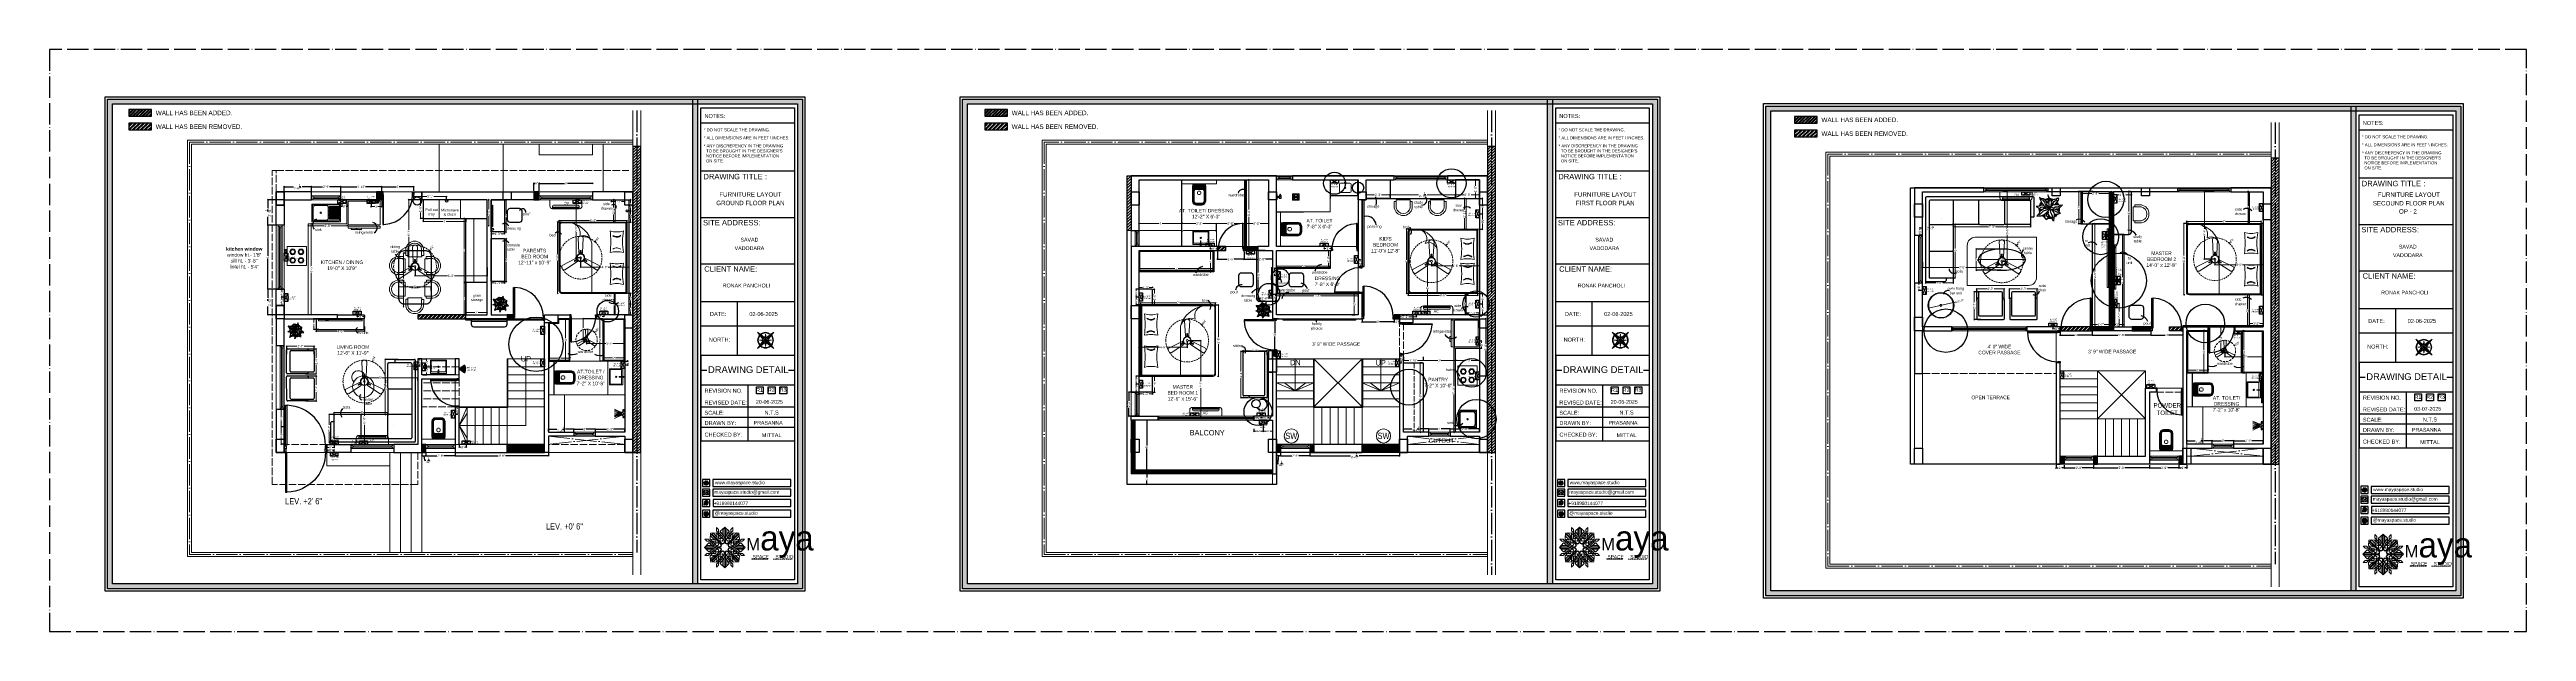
# Model space of a CAD drawing. Header units: millimetres. Extents: x 56222 to 3066687, y -650199 to -121287.
# Drawn here: x 147266 to 150049, y -179204 to -178551 of the extents above; entities that cross this region are included whole.
import ezdxf
from ezdxf.enums import TextEntityAlignment as Align

# ---------------------------------------------------------------- set-up
doc = ezdxf.new("R2010")
doc.units = ezdxf.units.MM
doc.header["$MEASUREMENT"] = 0
doc.header["$PDMODE"] = 35
for name, pattern in [('ACAD_ISO02W100', [15, 12, -3]), ('ACAD_ISO04W100', [30, 24, -3, 0, -3]), ('DASHED', [0.75, 0.5, -0.25]), ('DASHED2', [0.375, 0.25, -0.125]), ('DASHEDX2', [1.5, 1, -0.5])]:
    doc.linetypes.add(name, pattern=pattern)
doc.layers.get('Defpoints').update_dxf_attribs({"color": 220})
for name, color, linetype, lineweight in [('$TD_AUDIT_GENERATED_(A0BDF17)', 32, 'Continuous', 30), ('CENTERLINE ( COLUMN ) ~ DIM', 7, 'Continuous', 9), ('COLUMN', 1, 'Continuous', 30), ('dim05', 1, 'Continuous', 13), ('Dimension', 10, 'DASHEDX2', 20), ('el', 7, 'Continuous', 20), ('ELEC-wires', 1, 'DASHED2', 13), ('Electrical', 84, 'Continuous', 30), ('ELEVATION ( SPIRAL STAIR )', 250, 'Continuous', 9), ('FIRST FLOOR', 7, 'Continuous', 9), ('FIRST FLOOR ( DW_RAIL )', 7, 'Continuous', 9), ('FIRST FLOOR ( TEXT )', 7, 'Continuous', 9), ('FIRST FLOOR_( D - W & RAILING )', 251, 'Continuous', 9), ('FIRST FLOOR_( PLine )_', 251, 'Continuous', 30), ('FIRST FLOOR_( STAIR )', 251, 'Continuous', 9), ('FUR', 250, 'Continuous', 0), ('FURNITURE', 32, 'Continuous', 9), ('FURNITURE-1', 252, 'Continuous', 13), ('GROUND FLOOR', 7, 'Continuous', 9), ('GROUND FLOOR  ( DIM )', 7, 'Continuous', 9), ('GROUND FLOOR  ( HATCH )', 251, 'Continuous', 9), ('GROUND FLOOR  ( PLINE )', 251, 'Continuous', 30), ('GROUND FLOOR ( DW_RAIL )', 7, 'Continuous', 9), ('GROUND FLOOR ( STAIR )', 251, 'Continuous', 9), ('hatch-rcc', 251, 'Continuous', 9), ('Labelling', 1, 'Continuous', 25), ('NAME PLATE', 7, 'Continuous', 25), ('SECOND FLOOR', 7, 'Continuous', 9), ('SECOND FLOOR  ( PLINE )', 251, 'Continuous', 30), ('SECOND FLOOR ( DW_RAIL )', 7, 'Continuous', 9), ('SECOND FLOOR ( PLine )', 7, 'Continuous', 30), ('SECOND FLOOR ( TEXT )', 7, 'Continuous', 9), ('Text', 7, 'Continuous', 15), ('title block', 7, 'Continuous', 9), ('UTILITY', 48, 'Continuous', 9), ('wall', 7, 'Continuous', 30), ('X_PLOT', 1, 'Continuous', 9), ('XX~SLAB ( BEAM )~ ( DIM )', 7, 'Continuous', 9), ('XX~STR BEAM', 5, 'ACAD_ISO02W100', 9)]:
    doc.layers.add(name, color=color, linetype=linetype, lineweight=lineweight)
for name, color, linetype in [('AR DOOR', 40, 'Continuous'), ('AR ELE-5', 134, 'Continuous'), ('GROUND FLOOR  ( Text )', 251, 'Continuous'), ('Labels and Texts', 8, 'Continuous'), ('str coll', 6, 'Continuous')]:
    doc.layers.add(name, color=color, linetype=linetype)
doc.layers.add('XX~SLAB ( PLINE )', color=251, linetype='Continuous', plot=False)
doc.styles.add('Arial', font='arial.ttf')
doc.styles.add('century g', font='GOTHIC.TTF')
doc.styles.add("Cn_BT_0'-0", font='swissc.ttf')
doc.styles.add('Cn_BT_7', font='swissc.ttf', dxfattribs={"height": 7})
doc.styles.add('KATHA', font='swissc.ttf')
doc.styles.get("Standard").update_dxf_attribs({"font": 'arial.ttf', "height": 6})
doc.styles.add('style4', font='ARIALN.TTF')
doc.styles.add('TEXT', font='eurr____.ttf')
doc.dimstyles.new('Archana', dxfattribs={"dimtxt": 2, "dimasz": 0.75, "dimexe": 0.5, "dimexo": 0.5, "dimgap": 0, "dimtad": 0, "dimzin": 0, "dimdsep": 46, "dimlunit": 4, "dimtxsty": 'century g', "dimblk": 'OBLIQUE', "dimcen": 0, "dimdle": 1, "dimclrd": 256, "dimclre": 256, "dimclrt": 256, "dimadec": 0, "dimazin": 0, "dimtfac": 1, "dimtofl": 0, "dimtmove": 1, "dimatfit": 3, "dimfxl": 1, "dimfxlon": 1, "dimtolj": 1, "dimtzin": 0, "dimlwd": -1, "dimlwe": -1, "dimarcsym": 0})
doc.dimstyles.new('ISO-25', dxfattribs={"dimtxt": 2.5, "dimasz": 1, "dimexe": 0.5, "dimexo": 1, "dimtad": 0, "dimdec": 1, "dimlunit": 4, "dimtxsty": 'Standard', "dimblk": 'OBLIQUE', "dimcen": 2.5, "dimclrd": 1, "dimclre": 1, "dimclrt": 5, "dimadec": 0, "dimazin": 0, "dimtfac": 1, "dimtdec": 1, "dimtmove": 0, "dimatfit": 3, "dimfxl": 1, "dimlwd": -1, "dimarcsym": 0})
pattern_1 = [(45, (-646.8822, -1623.4055), (-1.325825215, 1.325825215), []), (45, (-645.9983, -1623.4055), (-1.325825215, 1.325825215), [])]
pattern_2 = [(45, (-587.3341, -1615.5918), (-1.325825215, 1.325825215), []), (45, (-586.4502, -1615.5918), (-1.325825215, 1.325825215), [])]
pattern_3 = [(45, (-587.334, -1615.5918), (-2.24852616, 2.24852616), []), (45, (-585.835, -1615.5918), (-2.24852616, 2.24852616), [])]
pattern_4 = [(45, (-646.8822, -1623.4055), (-2.24852616, 2.24852616), []), (45, (-645.383, -1623.4055), (-2.24852616, 2.24852616), [])]

# ---------------------------------------------------------------- blocks, each defined once
blk = doc.blocks.new('A$C744D1EC1')
at = {"layer": 'FURNITURE'}
for p, q in [((-2.3, -0.4), (-2.3, 0)), ((-2.3, -0.4), (-2.3, 0)), ((0, -0.4), (0, 0)), ((0, -0.4), (0, 0)), ((2.3, -0.4), (2.3, 0)), ((2.3, -0.4), (2.3, 0)), ((-2.3, -0.4), (2.3, -0.4)), ((-2.3, -0.4), (2.3, -0.4)), ((-1.3, -2.6), (-1.3, -4.1)), ((-1.1, -2.4), (1.1, -2.4)), ((-1.1, -4.3), (1.1, -4.3)), ((-0.4, -0.4), (-0.4, -2.4)), ((0, -3.2), (2.6, -3.2)), ((0, -3.5), (2.6, -3.5)), ((0.4, -0.4), (0.4, -2.4)), ((1.3, -2.6), (1.3, -3.2)), ((1.3, -3.5), (1.3, -4.1))]:
    blk.add_line(p, q, dxfattribs=at)
for points in [[(-3, -15.1), (-3, -20.9, 0.414214), (-2.9, -21), (2.9, -21, 0.414214), (3, -20.9), (3, -15.1, 0.414214), (2.9, -15), (-2.9, -15, 0.414214)], [(-2.8, -15.3), (-2.8, -20.7, 0.414214), (-2.7, -20.8), (2.7, -20.8, 0.414214), (2.8, -20.7), (2.8, -15.3, 0.414214), (2.7, -15.2), (-2.7, -15.2, 0.414214)]]:
    blk.add_lwpolyline(points, format="xyb", close=True, dxfattribs=at)
for centre, radius in [((-2.2, -15.8), 0.0985), ((-2.2, -16.3), 0.0985), ((-2.2, -16.9), 0.0985), ((-2.2, -17.4), 0.0985), ((-2.2, -18), 0.0985), ((-2.2, -18.6), 0.0985), ((-2.2, -19.1), 0.0985), ((-2.2, -19.7), 0.0985), ((-2.2, -20.2), 0.0985), ((-1.7, -15.8), 0.0985), ((-1.7, -16.3), 0.0985), ((-1.7, -16.9), 0.0985), ((-1.7, -17.4), 0.0985), ((-1.7, -18), 0.0985), ((-1.7, -18.6), 0.0985), ((-1.7, -19.1), 0.0985), ((-1.7, -19.7), 0.0985), ((-1.7, -20.2), 0.0985), ((-1.1, -15.8), 0.0985), ((-1.1, -16.3), 0.0985), ((-1.1, -16.9), 0.0985), ((-1.1, -17.4), 0.0985), ((-1.1, -18), 0.0985), ((-1.1, -18.6), 0.0985), ((-1.1, -19.1), 0.0985), ((-1.1, -19.7), 0.0985), ((-1.1, -20.2), 0.0985), ((-0.6, -15.8), 0.0985), ((-0.6, -16.3), 0.0985), ((-0.6, -16.9), 0.0985), ((-0.6, -17.4), 0.0985), ((-0.6, -18), 0.0985), ((-0.6, -18.6), 0.0985), ((-0.6, -19.1), 0.0985), ((-0.6, -19.7), 0.0985), ((-0.6, -20.2), 0.0985), ((0, -15.8), 0.0985), ((0, -16.3), 0.0985), ((0, -16.9), 0.0985), ((0, -17.4), 0.0985), ((0, -18), 0.0985), ((0, -18.6), 0.0985), ((0, -19.1), 0.0985), ((0, -19.7), 0.0985), ((0, -20.2), 0.0985), ((0.6, -15.8), 0.0985), ((0.6, -16.3), 0.0985), ((0.6, -16.9), 0.0985), ((0.6, -17.4), 0.0985), ((0.6, -18), 0.0985), ((0.6, -18.6), 0.0985), ((0.6, -19.1), 0.0985), ((0.6, -19.7), 0.0985), ((0.6, -20.2), 0.0985), ((1.1, -15.8), 0.0985), ((1.1, -16.3), 0.0985), ((1.1, -16.9), 0.0985), ((1.1, -17.4), 0.0985), ((1.1, -18), 0.0985), ((1.1, -18.6), 0.0985), ((1.1, -19.1), 0.0985), ((1.1, -19.7), 0.0985), ((1.1, -20.2), 0.0985), ((1.7, -15.8), 0.0985), ((1.7, -16.3), 0.0985), ((1.7, -16.9), 0.0985), ((1.7, -17.4), 0.0985), ((1.7, -18), 0.0985), ((1.7, -18.6), 0.0985), ((1.7, -19.1), 0.0985), ((1.7, -19.7), 0.0985), ((1.7, -20.2), 0.0985), ((2.2, -15.8), 0.0985), ((2.2, -16.3), 0.0985), ((2.2, -16.9), 0.0985), ((2.2, -17.4), 0.0985), ((2.2, -18), 0.0985), ((2.2, -18.6), 0.0985), ((2.2, -19.1), 0.0985), ((2.2, -19.7), 0.0985), ((2.2, -20.2), 0.0985), ((2.6, -3.3), 0.197)]:
    blk.add_circle(centre, radius, dxfattribs=at)
for centre, start, end in [((-1.1, -2.6), 90, 180), ((-1.1, -4.1), 180, 270), ((0, -3.3), 90, 270), ((1.1, -2.6), 0, 90), ((1.1, -4.1), 270, 0)]:
    blk.add_arc(centre, 0.197, start, end, dxfattribs=at)
blk = doc.blocks.new('FSFSF')
at = {"color": 42, "lineweight": 5, "true_color": 0xe0ac11}
for p, q in [((28587.7, 131.2), (28591.1, 131.2)), ((28589.8, 129.1), (28587.7, 131.2)), ((28597.5, 124.8), (28591.1, 131.2)), ((28593.2, 131.5), (28593.5, 137.7)), ((28593.2, 131.5), (28601.7, 122.7)), ((28601.2, 130.2), (28593.2, 131.5)), ((28593.4, 135), (28594.6, 136.1)), ((28593.4, 135), (28597.6, 130.8)), ((28599.8, 138.1), (28593.5, 137.7)), ((28595.1, 136.7), (28594.5, 136.7)), ((28594.6, 136.1), (28594.6, 136.7)), ((28605.2, 125), (28594.6, 136.1)), ((28596.2, 137.9), (28595.1, 136.7)), ((28606.3, 126.1), (28595.1, 136.7)), ((28596.2, 137.9), (28600.5, 133.6)), ((28599.8, 138.1), (28608.6, 129.6)), ((28601, 130), (28599.8, 138.1)), ((28600, 143.5), (28600, 140.2)), ((28602.1, 141.4), (28600, 143.5)), ((28606.5, 133.8), (28600, 140.2)), ((28602.1, 141.4), (28602.1, 132)), ((28604.7, 132), (28602.1, 132)), ((28603.9, 139.7), (28608.6, 144.1)), ((28603.9, 126.6), (28603.9, 139.7)), ((28603.9, 139.7), (28608.6, 133)), ((28606.5, 133.8), (28604.7, 132)), ((28605.9, 129.2), (28608.6, 133)), ((28607.9, 142.2), (28606.6, 142.2)), ((28606.6, 142.2), (28606.6, 135.8)), ((28607.9, 142.2), (28608.6, 142.8)), ((28607.9, 142.2), (28607.9, 126.6)), ((28613.3, 139.7), (28608.6, 144.1)), ((28609.3, 142.2), (28608.6, 142.8)), ((28613.3, 139.7), (28608.6, 133)), ((28617.4, 138.1), (28608.6, 129.6)), ((28611.3, 129.2), (28608.6, 133)), ((28609.3, 142.2), (28609.3, 126.6)), ((28609.3, 142.2), (28610.6, 142.2)), ((28610.6, 142.2), (28610.6, 135.8)), ((28610.7, 133.8), (28617.1, 140.2)), ((28610.7, 133.8), (28612.4, 132)), ((28610.9, 126.1), (28622, 136.7)), ((28612, 125), (28622.6, 136.1)), ((28612.4, 132), (28615, 132)), ((28613.3, 126.6), (28613.3, 139.7)), ((28615, 141.4), (28617.1, 143.5)), ((28615, 141.4), (28615, 132)), ((28624, 131.5), (28615.5, 122.7)), ((28615.9, 130.2), (28624, 131.5)), ((28616.1, 130), (28617.4, 138.1)), ((28620.9, 137.9), (28616.7, 133.6)), ((28617.1, 143.5), (28617.1, 140.2)), ((28617.4, 138.1), (28623.6, 137.7)), ((28623.8, 135), (28619.6, 130.8)), ((28619.7, 124.8), (28626.1, 131.2)), ((28620.9, 137.9), (28622, 136.7)), ((28622, 136.7), (28622.6, 136.7)), ((28622.6, 136.1), (28622.6, 136.7)), ((28623.8, 135), (28622.6, 136.1)), ((28624, 131.5), (28623.6, 137.7)), ((28629.5, 131.2), (28626.1, 131.2)), ((28627.3, 129.1), (28629.5, 131.2)), ((28591.6, 127.4), (28587.2, 122.7)), ((28591.6, 117.9), (28587.2, 122.7)), ((28589.8, 116.2), (28587.7, 114.1)), ((28587.7, 114.1), (28591.1, 114.1)), ((28589, 123.3), (28588.4, 122.7)), ((28589, 122), (28588.4, 122.7)), ((28589, 123.3), (28589, 124.7)), ((28589, 124.7), (28595.4, 124.7)), ((28589, 123.3), (28604.7, 123.3)), ((28589, 122), (28604.7, 122)), ((28589, 122), (28589, 120.7)), ((28589, 120.7), (28595.4, 120.7)), ((28589.8, 129.1), (28599.3, 129.1)), ((28589.8, 116.2), (28599.3, 116.2)), ((28597.5, 120.5), (28591.1, 114.1)), ((28604.7, 127.4), (28591.6, 127.4)), ((28591.6, 127.4), (28598.2, 122.7)), ((28591.6, 117.9), (28598.2, 122.7)), ((28604.7, 117.9), (28591.6, 117.9)), ((28593.2, 113.9), (28601.7, 122.7)), ((28601.2, 115.1), (28593.2, 113.9)), ((28593.2, 113.9), (28593.5, 107.6)), ((28593.4, 110.3), (28597.6, 114.5)), ((28593.4, 110.3), (28594.6, 109.2)), ((28599.8, 107.2), (28593.5, 107.5)), ((28595.1, 108.5), (28594.5, 108.5)), ((28605.2, 120.4), (28594.6, 109.2)), ((28594.6, 109.2), (28594.6, 108.6)), ((28606.3, 119.1), (28595.1, 108.5)), ((28596.2, 107.4), (28595.1, 108.5)), ((28596.2, 107.4), (28600.5, 111.6)), ((28597.5, 124.8), (28599.3, 126.5)), ((28597.5, 120.5), (28599.3, 118.8)), ((28602.1, 125.4), (28598.2, 122.7)), ((28602.1, 119.9), (28598.2, 122.7)), ((28599.3, 126.5), (28599.3, 129.1)), ((28599.3, 118.8), (28599.3, 116.2)), ((28599.8, 107.2), (28608.6, 115.7)), ((28601, 115.2), (28599.8, 107.2)), ((28606.5, 111.5), (28600, 105.1)), ((28600, 101.7), (28600, 105.1)), ((28605.9, 129.2), (28601, 130)), ((28605.9, 116), (28601, 115.2)), ((28602.1, 125.4), (28601.2, 130.2)), ((28602.1, 119.9), (28601.2, 115.1)), ((28602.3, 123.3), (28601.7, 122.7)), ((28602.3, 122), (28601.7, 122.7)), ((28602.1, 103.8), (28602.1, 113.3)), ((28604.7, 113.3), (28602.1, 113.3)), ((28602.3, 123.3), (28603, 122.7)), ((28602.3, 122), (28603, 122.7)), ((28605.2, 125), (28603, 122.7)), ((28605.2, 120.4), (28603, 122.7)), ((28603.7, 126.5), (28603.7, 127.4)), ((28604.7, 126.5), (28603.7, 126.5)), ((28604.7, 118.8), (28603.7, 118.8)), ((28603.7, 118.8), (28603.7, 117.9)), ((28604.7, 127.6), (28603.9, 127.6)), ((28607.9, 126.6), (28603.9, 126.6)), ((28607.9, 118.6), (28603.9, 118.6)), ((28603.9, 118.6), (28603.9, 105.5)), ((28604.7, 117.7), (28603.9, 117.7)), ((28603.9, 105.5), (28608.6, 112.2)), ((28603.9, 105.5), (28608.6, 101.1)), ((28604.7, 126.6), (28604.7, 127.6)), ((28604.7, 123.3), (28604.7, 127.4)), ((28604.7, 122), (28604.7, 117.9)), ((28604.7, 118.6), (28604.7, 117.7)), ((28606.5, 111.5), (28604.7, 113.3)), ((28605.9, 116), (28608.6, 112.2)), ((28606.3, 126.1), (28608.6, 128.3)), ((28606.3, 119.1), (28608.6, 117)), ((28606.6, 103), (28606.6, 109.4)), ((28607.9, 128.9), (28608.6, 129.6)), ((28607.9, 128.9), (28608.6, 128.3)), ((28607.9, 103), (28607.9, 118.6)), ((28607.9, 116.3), (28608.6, 117)), ((28607.9, 116.3), (28608.6, 115.7)), ((28609.3, 128.9), (28608.6, 129.6)), ((28609.3, 128.9), (28608.6, 128.3)), ((28610.9, 126.1), (28608.6, 128.3)), ((28610.9, 119.1), (28608.6, 117)), ((28609.3, 116.3), (28608.6, 117)), ((28609.3, 116.3), (28608.6, 115.7)), ((28611.3, 116), (28608.6, 112.2)), ((28617.4, 107.2), (28608.6, 115.7)), ((28613.3, 105.5), (28608.6, 112.2)), ((28613.3, 105.5), (28608.6, 101.1)), ((28609.3, 126.6), (28613.3, 126.6)), ((28609.3, 118.6), (28613.3, 118.6)), ((28609.3, 103), (28609.3, 118.6)), ((28610.6, 103), (28610.6, 109.4)), ((28610.7, 111.5), (28612.4, 113.3)), ((28610.7, 111.5), (28617.1, 105.1)), ((28610.9, 119.1), (28622, 108.5)), ((28611.3, 129.2), (28616.1, 130)), ((28611.3, 116), (28616.1, 115.2)), ((28612, 125), (28614.2, 122.7)), ((28612, 120.4), (28614.2, 122.7)), ((28612, 120.4), (28622.6, 109.2)), ((28612.4, 113.3), (28615, 113.3)), ((28612.5, 126.6), (28612.5, 127.6)), ((28612.5, 127.6), (28613.3, 127.6)), ((28612.5, 123.3), (28612.5, 127.4)), ((28612.5, 127.4), (28625.6, 127.4)), ((28612.5, 126.5), (28613.5, 126.5)), ((28628.2, 123.3), (28612.5, 123.3)), ((28612.5, 122), (28612.5, 117.9)), ((28628.2, 122), (28612.5, 122)), ((28612.5, 118.8), (28613.5, 118.8)), ((28612.5, 118.6), (28612.5, 117.7)), ((28612.5, 117.9), (28625.6, 117.9)), ((28612.5, 117.7), (28613.3, 117.7)), ((28613.3, 118.6), (28613.3, 105.5)), ((28613.5, 126.5), (28613.5, 127.4)), ((28613.5, 118.8), (28613.5, 117.9)), ((28614.9, 123.3), (28614.2, 122.7)), ((28614.9, 122), (28614.2, 122.7)), ((28614.9, 123.3), (28615.5, 122.7)), ((28614.9, 122), (28615.5, 122.7)), ((28615, 103.8), (28615, 113.3)), ((28615.1, 125.4), (28615.9, 130.2)), ((28615.1, 125.4), (28619, 122.7)), ((28615.1, 119.9), (28619, 122.7)), ((28615.1, 119.9), (28615.9, 115.1)), ((28624, 113.9), (28615.5, 122.7)), ((28615.9, 115.1), (28624, 113.9)), ((28616.1, 115.2), (28617.4, 107.2)), ((28620.9, 107.4), (28616.7, 111.6)), ((28617.1, 101.7), (28617.1, 105.1)), ((28617.4, 107.2), (28623.6, 107.5)), ((28627.3, 129.1), (28617.9, 129.1)), ((28617.9, 126.5), (28617.9, 129.1)), ((28619.7, 124.8), (28617.9, 126.5)), ((28619.7, 120.5), (28617.9, 118.8)), ((28617.9, 118.8), (28617.9, 116.2)), ((28627.3, 116.2), (28617.9, 116.2)), ((28625.6, 127.4), (28619, 122.7)), ((28625.6, 117.9), (28619, 122.7)), ((28623.8, 110.3), (28619.6, 114.5)), ((28619.7, 120.5), (28626.1, 114.1)), ((28620.9, 107.4), (28622, 108.5)), ((28628.2, 124.7), (28621.8, 124.7)), ((28628.2, 120.7), (28621.8, 120.7)), ((28622, 108.5), (28622.6, 108.5)), ((28623.8, 110.3), (28622.6, 109.2)), ((28622.6, 109.2), (28622.6, 108.6)), ((28624, 113.9), (28623.6, 107.6)), ((28625.6, 127.4), (28630, 122.7)), ((28625.6, 117.9), (28630, 122.7)), ((28629.5, 114.1), (28626.1, 114.1)), ((28627.3, 116.2), (28629.5, 114.1)), ((28628.2, 123.3), (28628.2, 124.7)), ((28628.2, 123.3), (28628.8, 122.7)), ((28628.2, 122), (28628.8, 122.7)), ((28628.2, 122), (28628.2, 120.7)), ((28602.1, 103.8), (28600, 101.7)), ((28607.9, 103), (28606.6, 103)), ((28607.9, 103), (28608.6, 102.4)), ((28609.3, 103), (28608.6, 102.4)), ((28609.3, 103), (28610.6, 103)), ((28615, 103.8), (28617.1, 101.7))]:
    blk.add_line(p, q, dxfattribs=at)
blk = doc.blocks.new('hgwg')
at = {"layer": 'Dimension', "true_color": 0xd39e00}
h = blk.add_hatch(color=42, dxfattribs=at)
h.dxf.hatch_style = 1
h.paths.add_polyline_path([(27505.7, 45.1), (27494.3, 45.1), (27494.3, 44.9), (27505.7, 44.9)])
h = blk.add_hatch(color=42, dxfattribs=at)
h.dxf.hatch_style = 1
h.paths.add_polyline_path([(27523.3, 44.9), (27509.7, 44.9), (27509.7, 44.8), (27523.3, 44.8)])
at = {"layer": 'Dimension', "color": 42, "true_color": 0xd39e00}
for p, q in [((27494.3, 45.1), (27505.7, 45.1)), ((27494.3, 44.9), (27494.3, 45.1)), ((27494.3, 44.9), (27505.7, 44.9)), ((27505.7, 45.1), (27505.7, 44.9)), ((27509.7, 44.9), (27523.3, 44.9)), ((27509.7, 44.9), (27509.7, 44.8)), ((27509.7, 44.8), (27523.3, 44.8)), ((27523.3, 44.8), (27523.3, 44.9))]:
    blk.add_line(p, q, dxfattribs=at)
at = {"layer": 'Dimension', "color": 42, "true_color": 0xd39e00, "attachment_point": 1}
for s, width, insert, char_height in [('{\\fCinzel|b0|i0|c0|p2;\\H1.5x;M\\fAmsterdam One|b0|i0|c0|p2;\\H2x;aya}', 85.328, (27490.2, 69.2), 6), ('{\\fCinzel|b0|i0|c0|p0;SPACE     STUDIO}', 66.129, (27494.8, 47.9), 2.5)]:
    blk.add_mtext_dynamic_manual_height_columns(s, width=width, gutter_width=30, heights=[0], dxfattribs=dict(at, insert=insert, char_height=char_height))
blk = doc.blocks.new('QEGW4TG')
at = {"layer": 'Dimension', "true_color": 0x000000}
h = blk.add_hatch(color=18, dxfattribs=at)
h.dxf.hatch_style = 1
h.paths.add_polyline_path([(2.7, 1.9, 0.170513), (2.9, 2, 0.190337), (3.1, 2.2, 0.316231), (3.1, 2.3), (2.8, 2.4, 0.273721), (2.7, 2.3, 0.040749), (2.6, 2.3, -0.441282), (2.5, 2.2, -0.11828), (2.1, 2.6, -0.441282), (2.1, 2.7, 0.040749), (2.1, 2.8, 0.290083), (2.1, 2.9), (2, 3.2, 0.316231), (1.9, 3.2, 0.190337), (1.7, 3, 0.170513), (1.7, 2.7, 0.252784)], flags=0)
h.paths.add_polyline_path([(1.2, 2), (1, 1.3, 0.550912), (1.1, 1.2), (1.8, 1.4, 6.344125)])
h.paths.add_polyline_path([(1.8, 1.7), (1.4, 1.6), (1.5, 2, -9.071339)], flags=16)
h.paths.add_polyline_path([(3.1, 2.2, -0.17811), (2.9, 2, -0.170513), (2.7, 1.9, -0.252784), (1.7, 2.7, -0.170513), (1.7, 3, -0.17811), (1.9, 3.2, -0.370089), (2, 3.2), (2.1, 2.9, -0.307185), (2.1, 2.8, -0.041087), (2.1, 2.7, 0.321676), (2.1, 2.7, 0.126524), (2.6, 2.2, 0.312216), (2.6, 2.3, -0.041087), (2.7, 2.3, -0.290673), (2.8, 2.4), (3.1, 2.3, -0.370089)], flags=0)
h = blk.add_hatch(color=18, dxfattribs=at)
h.dxf.hatch_style = 1
h.paths.add_polyline_path([(2.8, 2.4, 0.273721), (2.7, 2.3, 0.040749), (2.6, 2.3, -0.441282), (2.5, 2.2, -0.11828), (2.1, 2.6, -0.441282), (2.1, 2.7, 0.040749), (2.1, 2.8, 0.290083), (2.1, 2.9), (2, 3.2, 0.316231), (1.9, 3.2, 0.190337), (1.7, 3, 0.170513), (1.7, 2.7, 0.252784), (2.7, 1.9, 0.170513), (2.9, 2, 0.190337), (3.1, 2.2, 0.316231), (3.1, 2.3)])
for p, q in [((1.2, 2), (1, 1.3)), ((1.1, 1.2), (1.8, 1.4)), ((1.5, 2), (1.4, 1.6)), ((1.4, 1.6), (1.8, 1.7)), ((2, 3.2), (2.1, 2.9)), ((3.1, 2.3), (2.8, 2.4))]:
    blk.add_line(p, q)
blk.add_lwpolyline([(0, 0), (4.7, 0), (4.7, 4.7), (0, 4.7)], close=True)
for centre, radius, start, end in [((1.1, 1.3), 0.0598, 164.8483, 282.1458), ((2.4, 2.6), 1.34, 241.4727, 205.6422), ((2.4, 2.6), 1.04, 235.9962, 210.8333), ((2.1, 2.9), 0.364, 118.9685, 159.3648), ((2.1, 2.9), 0.39, 159.7007, 198.4072), ((3, 3.2), 1.33, 201.4218, 258.1669), ((1.9, 3.1), 0.0896, 41.8985, 123.1344), ((2.1, 2.7), 0.066, 135.9932, 224.8892), ((2, 2.9), 0.104, 320.3924, 28.6971), ((1.7, 3.2), 0.586, 312.4617, 321.8728), ((3.1, 3.4), 1.31, 216.5455, 243.5279), ((2.6, 2.3), 0.066, 234.2482, 323.1441), ((3.1, 1.9), 0.586, 137.2645, 146.6756), ((2.8, 2.3), 0.104, 70.4402, 138.745), ((2.8, 2.3), 0.39, 260.7301, 299.4366), ((2.8, 2.3), 0.364, 299.7725, 340.1688), ((3, 2.2), 0.0896, 336.0029, 57.2388)]:
    blk.add_arc(centre, radius, start, end)
blk = doc.blocks.new('ASGERG')
at = {"layer": 'Dimension', "true_color": 0x000000}
h = blk.add_hatch(color=18, dxfattribs=at)
h.dxf.hatch_style = 1
h.paths.add_polyline_path([(1, 1.7, 0.353872), (1.7, 1), (3, 1, 0.353872), (3.7, 1.7), (3.7, 3, 0.353872), (3, 3.7), (1.7, 3.7, 0.353872), (1, 3)])
h.paths.add_polyline_path([(1.3, 3, -0.353872), (1.7, 3.4), (2.9, 3.4, -0.353872), (3.4, 3), (3.4, 1.7, -0.353872), (2.9, 1.3), (1.7, 1.3, -0.353872), (1.3, 1.7)], flags=16)
h.paths.add_polyline_path([(3, 2.3, -1), (1.6, 2.3, -1)], flags=0)
h.paths.add_polyline_path([(2.7, 2.3, -1), (1.9, 2.3, -1)], flags=0)
h.paths.add_polyline_path([(2.9, 3, -1), (3.2, 3, -1)], flags=0)
h.paths.add_polyline_path([(1.6, 2.3, 1), (3, 2.3, 1)], flags=0)
h = blk.add_hatch(color=18, dxfattribs=at)
h.dxf.hatch_style = 1
h.paths.add_polyline_path([(1.6, 2.3, 1), (3, 2.3, 1)])
h.paths.add_polyline_path([(2.7, 2.3, -1), (1.9, 2.3, -1)], flags=16)
h = blk.add_hatch(color=18, dxfattribs=at)
h.dxf.hatch_style = 1
h.paths.add_polyline_path([(3.2, 3, 1), (2.9, 3, 1)])
for p, q in [((1, 3), (1, 1.7)), ((1.3, 3), (1.3, 1.7)), ((1.7, 3.7), (3, 3.7)), ((2.9, 3.4), (1.7, 3.4)), ((2.9, 1.3), (1.7, 1.3)), ((1.7, 1), (3, 1)), ((3.4, 3), (3.4, 1.7)), ((3.7, 3), (3.7, 1.7))]:
    blk.add_line(p, q)
blk.add_lwpolyline([(0, 0), (4.7, 0), (4.7, 4.7), (0, 4.7)], close=True)
for centre, radius in [((2.3, 2.3), 0.694), ((2.3, 2.3), 0.414), ((3, 3), 0.168)]:
    blk.add_circle(centre, radius)
for centre, radius, start, end in [((1.8, 2.9), 0.778, 94.8631, 172.8127), ((1.8, 1.8), 0.778, 187.1873, 265.1369), ((1.8, 2.9), 0.491, 94.8631, 172.8127), ((1.8, 1.8), 0.491, 187.1873, 265.1369), ((2.9, 2.9), 0.491, 7.1873, 85.1369), ((2.9, 1.8), 0.491, 274.8631, 352.8127), ((2.9, 2.9), 0.778, 7.1873, 85.1369), ((2.9, 1.8), 0.778, 274.8631, 352.8127)]:
    blk.add_arc(centre, radius, start, end)
blk = doc.blocks.new('ETYETE')
at = {"layer": 'Dimension', "true_color": 0x000000}
h = blk.add_hatch(color=18, dxfattribs=at)
h.dxf.hatch_style = 1
h.paths.add_polyline_path([(3.8, 1.1, 0.414214), (4.1, 1.5), (4.1, 3.3, 0.414214), (3.8, 3.7), (0.9, 3.7, 0.414214), (0.6, 3.3), (0.6, 1.5, 0.414214), (0.9, 1.1)])
h.paths.add_polyline_path([(2.6, 2.2), (3.9, 1.3, -0.198912), (3.8, 1.3), (0.9, 1.3, -0.198912), (0.8, 1.3), (2.1, 2.2), (2.3, 2)], flags=16)
h.paths.add_polyline_path([(2.3, 2.2), (0.9, 3.5, -0.028783), (0.9, 3.5), (3.8, 3.5, -0.028783), (3.8, 3.5)], flags=16)
h.paths.add_polyline_path([(2.7, 2.3), (3.9, 3.5, -0.202482), (4, 3.3), (4, 1.5, -0.043076), (4, 1.5)], flags=16)
h.paths.add_polyline_path([(2, 2.3), (0.7, 1.5, -0.043076), (0.7, 1.5), (0.7, 3.3, -0.202482), (0.8, 3.5)], flags=16)
blk.add_lwpolyline([(0, 0), (4.7, 0), (4.7, 4.7), (0, 4.7)], close=True)
at = {"layer": 'Dimension', "color": 18, "true_color": 0x000000}
for p, q in [((0.6, 3.3), (0.6, 1.5)), ((0.7, 3.3), (0.7, 1.5)), ((0.7, 1.5), (2, 2.3)), ((0.8, 3.5), (2, 2.3)), ((0.8, 1.3), (2.1, 2.2)), ((0.9, 3.7), (3.8, 3.7)), ((0.9, 3.5), (3.8, 3.5)), ((0.9, 3.5), (2.3, 2.2)), ((0.9, 1.3), (3.8, 1.3)), ((0.9, 1.1), (3.8, 1.1)), ((2.1, 2.2), (2.3, 2)), ((2.3, 2.2), (3.8, 3.5)), ((2.3, 2), (2.6, 2.2)), ((3.9, 1.3), (2.6, 2.2)), ((2.7, 2.3), (3.9, 3.5)), ((4, 1.5), (2.7, 2.3)), ((4, 3.3), (4, 1.5)), ((4.1, 3.3), (4.1, 1.5))]:
    blk.add_line(p, q, dxfattribs=at)
for centre, radius, start, end in [((0.9, 3.3), 0.358, 90, 180), ((0.9, 1.5), 0.358, 180, 270), ((0.9, 3.3), 0.224, 134.2136, 180), ((0.9, 1.5), 0.224, 180, 189.8662), ((0.9, 1.5), 0.224, 225, 270), ((0.9, 3.3), 0.224, 90, 96.5948), ((3.8, 3.3), 0.358, 0, 90), ((3.8, 3.3), 0.224, 83.4052, 90), ((3.8, 1.5), 0.358, 270, 0), ((3.8, 1.5), 0.224, 270, 315), ((3.8, 3.3), 0.224, 0, 45.7864), ((3.8, 1.5), 0.224, 350.1338, 0)]:
    blk.add_arc(centre, radius, start, end, dxfattribs=at)
blk = doc.blocks.new('DTGWEGEARG')
at = {"layer": 'Dimension', "true_color": 0x000000}
h = blk.add_hatch(color=18, dxfattribs=at)
h.dxf.hatch_style = 1
h.paths.add_polyline_path([(3.8, 2.3, 1), (0.8, 2.3, 1)])
h.paths.add_polyline_path([(2.5, 1, 0.105795), (3, 1.6, -0.055205), (3.3, 1.4, -0.169822)], flags=16)
h.paths.add_polyline_path([(2.4, 1.1), (2.4, 1.7, -0.058279), (2.8, 1.6, -0.103353)], flags=16)
h.paths.add_polyline_path([(2.3, 1.1, -0.101741), (1.9, 1.6, -0.057171), (2.3, 1.7)], flags=16)
h.paths.add_polyline_path([(2.2, 1, -0.169822), (1.4, 1.4, -0.055205), (1.7, 1.6, 0.105795)], flags=16)
h.paths.add_polyline_path([(3, 1.7, 0.081336), (3.1, 2.3), (3.7, 2.3, -0.152069), (3.4, 1.5, 0.05687)], flags=16)
h.paths.add_polyline_path([(2.9, 1.8, 0.061945), (2.4, 1.8), (2.4, 2.3), (3, 2.3, -0.081344)], flags=16)
h.paths.add_polyline_path([(2.3, 1.8, 0.060923), (1.8, 1.8, -0.081344), (1.7, 2.3), (2.3, 2.3)], flags=16)
h.paths.add_polyline_path([(1.7, 1.7, 0.05687), (1.3, 1.5, -0.152069), (1, 2.3), (1.5, 2.3, 0.081336)], flags=16)
h.paths.add_polyline_path([(2.4, 2.4), (2.4, 2.8, 0.061945), (2.9, 2.9, -0.080009), (3, 2.4)], flags=16)
h.paths.add_polyline_path([(3.1, 2.4, 0.080116), (3, 3, 0.05687), (3.4, 3.2, 0.028258), (3.3, 3.3, -0.055205), (3, 3.1, 0.105795), (2.5, 3.7, -0.36029), (3.7, 2.4)], flags=16)
h.paths.add_polyline_path([(2.3, 2.4), (1.7, 2.4, -0.080009), (1.8, 2.9, 0.060923), (2.3, 2.8)], flags=16)
h.paths.add_polyline_path([(1.5, 2.4), (1, 2.4, -0.150466), (1.3, 3.2, 0.05687), (1.7, 3, 0.080116)], flags=16)
h.paths.add_polyline_path([(2.4, 3), (2.4, 3.6, -0.103353), (2.8, 3, -0.058279)], flags=16)
h.paths.add_polyline_path([(2.3, 3, -0.057171), (1.9, 3, -0.101741), (2.3, 3.5)], flags=16)
h.paths.add_polyline_path([(1.7, 3.1, -0.055205), (1.4, 3.3, -0.169822), (2.2, 3.7, 0.105795)], flags=16)
blk.add_lwpolyline([(0, 0), (4.7, 0), (4.7, 4.7), (0, 4.7)], close=True)
at = {"layer": 'Dimension', "color": 18, "true_color": 0x000000}
for p, q in [((1, 2.4), (1.5, 2.4)), ((1, 2.3), (1.5, 2.3)), ((1.7, 2.4), (2.3, 2.4)), ((1.7, 2.3), (2.3, 2.3)), ((2.3, 3.5), (2.3, 3)), ((2.3, 2.8), (2.3, 2.4)), ((2.3, 2.3), (2.3, 1.8)), ((2.3, 1.7), (2.3, 1.1)), ((2.4, 3.6), (2.4, 3)), ((2.4, 2.8), (2.4, 2.4)), ((2.4, 2.4), (3, 2.4)), ((2.4, 2.3), (3, 2.3)), ((2.4, 2.3), (2.4, 1.8)), ((2.4, 1.7), (2.4, 1.1)), ((3.1, 2.4), (3.7, 2.4)), ((3.1, 2.3), (3.7, 2.3))]:
    blk.add_line(p, q, dxfattribs=at)
blk.add_circle((2.3, 2.3), 1.49, dxfattribs=at)
for centre, radius, start, end in [((2.3, 2.3), 1.34, 142.3819, 176.6093), ((2.3, 2.3), 1.34, 183.0315, 217.6181), ((2.3, 4.7), 1.9, 236.1399, 249.1595), ((2.3, -0.1), 1.9, 110.8405, 123.8601), ((2.3, 2.3), 1.34, 97.3549, 135.9073), ((2.3, 4.7), 1.75, 236.7417, 249.3811), ((2.3, -0.1), 1.75, 110.6189, 123.2583), ((2.3, 2.3), 1.34, 224.0927, 262.6451), ((3.3, 2.3), 1.73, 159.0567, 177.3789), ((3.3, 2.3), 1.73, 182.3435, 200.9433), ((3.3, 2.3), 1.73, 129.9301, 154.0867), ((3.3, 2.3), 1.58, 158.8325, 177.1302), ((3.3, 2.3), 1.58, 182.5658, 201.1675), ((3.3, 2.3), 1.73, 205.9133, 230.0699), ((2.3, 4.7), 1.9, 253.6799, 267.6253), ((2.3, -0.1), 1.9, 92.3747, 106.3201), ((3.3, 2.3), 1.58, 130.1073, 153.3446), ((2.3, 4.7), 1.75, 254.3336, 267.422), ((2.3, -0.1), 1.75, 92.578, 105.6664), ((3.3, 2.3), 1.58, 206.6554, 229.8927), ((1.4, 2.3), 1.58, 26.6554, 50.2584), ((2.3, 4.7), 1.75, 272.3248, 285.6664), ((2.3, 4.7), 1.9, 272.1415, 286.3201), ((2.3, -0.1), 1.9, 73.6799, 87.8585), ((2.3, -0.1), 1.75, 74.3336, 87.6752), ((1.4, 2.3), 1.58, 309.7416, 333.3446), ((2.3, 2.3), 1.34, 3.3907, 82.6451), ((1.4, 2.3), 1.73, 25.9133, 50.0699), ((1.4, 2.3), 1.73, 309.9301, 334.0867), ((2.3, 2.3), 1.34, 277.3549, 315.9073), ((1.4, 2.3), 1.58, 2.8698, 21.1675), ((1.4, 2.3), 1.58, 338.8325, 357.4342), ((2.3, 4.7), 1.75, 290.6189, 303.2583), ((2.3, 4.7), 1.9, 290.8405, 303.8601), ((1.4, 2.3), 1.73, 2.6211, 20.9433), ((1.4, 2.3), 1.73, 339.0567, 357.6565), ((2.3, -0.1), 1.9, 56.1399, 69.1595), ((2.3, -0.1), 1.75, 56.7417, 69.3811), ((2.3, 2.3), 1.34, 322.3819, 356.9685)]:
    blk.add_arc(centre, radius, start, end, dxfattribs=at)
blk = doc.blocks.new('4t')
at = {"transparency": 33554607}
h = blk.add_hatch(color=1, dxfattribs=at)
h.dxf.hatch_style = 1
h.paths.add_polyline_path([(45531.3, -35822.3), (45529.2, -35821.8), (45528.1, -35837)])
h = blk.add_hatch(color=1, dxfattribs=at)
h.dxf.hatch_style = 1
h.paths.add_polyline_path([(45533.4, -35822.8), (45531.3, -35822.3), (45528.1, -35837)])
h = blk.add_hatch(color=1, dxfattribs=at)
h.dxf.hatch_style = 1
h.paths.add_polyline_path([(45531.8, -35820.2), (45529.2, -35821.8), (45531.3, -35822.3)])
h = blk.add_hatch(color=1, dxfattribs=at)
h.dxf.hatch_style = 1
h.paths.add_polyline_path([(45531.8, -35820.2), (45531.3, -35822.3), (45533.4, -35822.8)])
at = {"layer": 'title block', "color": 7, "lineweight": 9}
for p, q in [((45530.5, -35816.7), (45526.9, -35812.5)), ((45526.9, -35812.5), (45529.2, -35817.5)), ((45535.5, -35803.4), (45530.2, -35817.6)), ((45535.5, -35803.4), (45531.8, -35820.2)), ((45534.4, -35818.5), (45535.5, -35803.4)), ((45530.2, -35817.6), (45515, -35816.5)), ((45515, -35816.5), (45529.2, -35821.8)), ((45515, -35816.5), (45531.8, -35820.2)), ((45528.3, -35821.5), (45524.1, -35825.1)), ((45524.1, -35825.1), (45529.2, -35822.8)), ((45531.8, -35820.2), (45528.1, -35837)), ((45529.2, -35821.8), (45528.1, -35837)), ((45528.1, -35837), (45533.4, -35822.8)), ((45531.8, -35820.2), (45529.2, -35821.8)), ((45531.8, -35820.2), (45530.2, -35817.6)), ((45534.4, -35818.5), (45531.8, -35820.2)), ((45533.4, -35822.8), (45531.8, -35820.2)), ((45531.8, -35820.2), (45548.6, -35823.9)), ((45533.1, -35823.7), (45536.7, -35827.9)), ((45533.4, -35822.8), (45548.6, -35823.9)), ((45539.5, -35815.3), (45534.4, -35817.6)), ((45548.6, -35823.9), (45534.4, -35818.5)), ((45536.7, -35827.9), (45534.4, -35822.8)), ((45535.3, -35818.9), (45539.5, -35815.3))]:
    blk.add_line(p, q, dxfattribs=at)
for radius, start, end in [(11.8, 81.36, 163.7665), (10.8, 82.4286, 162.6979), (10.8, 352.4286, 72.6979), (11.8, 351.36, 73.7665), (11.8, 171.36, 253.7665), (10.8, 172.4286, 252.6979), (11.8, 261.36, 343.7665), (10.8, 262.4286, 342.6979)]:
    blk.add_arc((45531.8, -35820.2), radius, start, end, dxfattribs=at)
blk = doc.blocks.new('LAYOUT FILE')
at = {"layer": 'NAME PLATE', "true_color": 0xd39e00}
h = blk.add_hatch(color=42, dxfattribs=at)
h.paths.add_polyline_path([(3346889.8, -513806.2), (3346889.8, -514260.7), (3347535.6, -514260.7), (3347535.6, -513806.2)])
h.paths.add_polyline_path([(3346894.4, -513810.7), (3347531, -513810.7), (3347531, -514256.2), (3346894.4, -514256.2)], flags=16)
blk.add_hatch(color=42, dxfattribs=at).paths.add_polyline_path([(3347433.6, -514256.2), (3347438.1, -514256.2), (3347438.1, -513806.2), (3347433.6, -513806.2)])
at = {"layer": 'NAME PLATE', "color": 42, "true_color": 0xd39e00}
for p, q in [((3347528, -513828.5), (3347441.2, -513828.5)), ((3347528, -513873), (3347441.2, -513873)), ((3347528, -513916.3), (3347441.2, -513916.3)), ((3347528, -513959.3), (3347441.2, -513959.3)), ((3347528, -513994.3), (3347441.2, -513994.3)), ((3347474.8, -513994.3), (3347474.8, -514044.1)), ((3347528, -514016.9), (3347441.2, -514016.9)), ((3347528, -514044.1), (3347441.2, -514044.1)), ((3347441.2, -514044.1), (3347441.2, -514123.4)), ((3347441.2, -514057.7), (3347446.8, -514057.7)), ((3347522.7, -514057.7), (3347528, -514057.7)), ((3347528, -514044.1), (3347528, -514123.4)), ((3347441.2, -514071.3), (3347528, -514071.3)), ((3347485, -514123.4), (3347485, -514071.3)), ((3347528, -514092.2), (3347441.2, -514092.2)), ((3347528, -514101.6), (3347441.2, -514101.6)), ((3347528, -514110.9), (3347441.2, -514110.9)), ((3347441.2, -514123.4), (3347528, -514123.4))]:
    blk.add_line(p, q, dxfattribs=at)
for points in [[(3346887.6, -513803.9), (3347537.8, -513803.9), (3347537.8, -514263), (3346887.6, -514263)], [(3346889.8, -513806.2), (3347535.6, -513806.2), (3347535.6, -514260.7), (3346889.8, -514260.7)], [(3346894.4, -513810.7), (3347531, -513810.7), (3347531, -514256.2), (3346894.4, -514256.2)], [(3347433.6, -514256.2), (3347433.6, -513806.2), (3347438.1, -513806.2), (3347438.1, -514256.2)], [(3347441.2, -514252.4), (3347441.2, -513814.4), (3347528, -513814.4), (3347528, -514252.4)], [(3347492.7, -514073.3), (3347499.1, -514073.3), (3347499.1, -514079.7), (3347492.7, -514079.7)], [(3347503.7, -514073.3), (3347510.1, -514073.3), (3347510.1, -514079.7), (3347503.7, -514079.7)], [(3347514.6, -514073.3), (3347521, -514073.3), (3347521, -514079.7), (3347514.6, -514079.7)]]:
    blk.add_lwpolyline(points, close=True, dxfattribs=at)
at = {"layer": 'NAME PLATE', "color": 0}
for points in [[(3347452.4, -514165.8), (3347524.8, -514165.8), (3347524.8, -514159.2), (3347452.4, -514159.2)], [(3347452.4, -514174.9), (3347524.8, -514174.9), (3347524.8, -514168.3), (3347452.4, -514168.3)], [(3347452.5, -514184.5), (3347524.8, -514184.5), (3347524.8, -514177.9), (3347452.5, -514177.9)], [(3347452.4, -514194.4), (3347524.8, -514194.4), (3347524.8, -514187.7), (3347452.4, -514187.7)]]:
    blk.add_lwpolyline(points, close=True, dxfattribs=at)
at = {"layer": 'NAME PLATE', "xscale": 0.6215000753186288, "yscale": 0.6215000753186288, "zscale": 0.6215000753186288, "rotation": 57.43675864906671}
blk.add_blockref('4t', (3313507.8, -525897.3), dxfattribs=at)
at = {"layer": 'NAME PLATE', "color": 0, "xscale": 1.413658832510879, "yscale": 1.413658832510879, "zscale": 1.413658832510879}
for name, p in [('DTGWEGEARG', (3347442.8, -514165.8)), ('ETYETE', (3347442.8, -514174.9)), ('QEGW4TG', (3347442.8, -514184.5)), ('ASGERG', (3347442.8, -514194.4))]:
    blk.add_blockref(name, p, dxfattribs=at)
at = {"layer": 'NAME PLATE', "color": 42, "true_color": 0xd39e00}
for name, p, xscale, yscale, zscale in [('FSFSF', (3322302.7, -514330.2), 0.8794785156214666, 0.8794785156214666, 0.8794785156214666), ('hgwg', (3312200.8, -514290.9), 1.283459272116341, 1.283459272116341, 1.283459272116341)]:
    blk.add_blockref(name, p, dxfattribs=dict(at, xscale=xscale, yscale=yscale, zscale=zscale))
at = {"layer": 'NAME PLATE', "style": 'Arial'}
for s, height, p in [('NOTES:', 3.7, (3347454.1, -513823.7)), ('DRAWING TITLE : ', 5.034, (3347474, -513880.6)), ('SITE ADDRESS:', 5.034, (3347469.9, -513923.4)), ('CLIENT NAME:', 5.034, (3347468.9, -513966.4)), ('DATE:', 3.7, (3347457.2, -514007.5)), ('02-06-2025', 3.7, (3347499.4, -514007.5)), ('NORTH:', 3.7, (3347458.4, -514031.3)), ('DRAWING DETAIL', 6.223, (3347485.2, -514060.4)), ('REVISION NO.', 3.699, (3347462.2, -514078.7)), ('REVISED DATE: ', 3.699, (3347464.9, -514089.7)), ('SCALE:', 3.7, (3347453.7, -514099.2)), ('DRAWN BY:', 3.7, (3347459.2, -514108.7)), ('CHECKED BY:', 3.699, (3347462.1, -514119.5)), ('MITTAL', 3.7, (3347506.9, -514120))]:
    blk.add_text(s, height=height, dxfattribs=at).set_placement(p, align=Align.CENTER)
for s, insert, char_height, width, attachment_point in [('* DO NOT SCALE THE DRAWING.', (3347443.8, -513833.3, 0), 2.797, 108.076, 1), ('* ALL DIMENSIONS ARE IN FEET \\\\ INCHES.', (3347443.8, -513840.7, 0), 2.797, 108.076, 1), ("* ANY DISCREPENCY IN THE DRAWING \\P  TO BE BROUGHT IN THE DESIGNER'S\\P  NOTICE BEFORE IMPLEMENTATION \\P  ON SITE.", (3347443.8, -513848.2, 0), 2.797, 108.076, 1), ('N.T.S', (3347506.9, -514095.3, 0), 3.7, 7.219, 2)]:
    blk.add_mtext(s, dxfattribs=dict(at, insert=insert, char_height=char_height, width=width, attachment_point=attachment_point))
at = {"layer": 'NAME PLATE', "color": 0, "char_height": 3.161, "attachment_point": 1}
for s, width, gutter_width, insert in [('+918980144077', 120.68, 25.9, (3347453, -514179.8, 0)), ('www.mayaspace.studio', 49.605, 41.5, (3347454.1, -514160.5, 0)), ('mayaspace.studio@gmail.com', 30.947, 25.9, (3347453.8, -514169.4, 0)), ('@mayaspace.studio', 30.947, 25.9, (3347453.8, -514188.9, 0))]:
    blk.add_mtext_dynamic_manual_height_columns(s, width=width, gutter_width=gutter_width, heights=[0], dxfattribs=dict(at, insert=insert))
blk = doc.blocks.new('_Oblique')
at = {"layer": 'wall', "color": 0, "lineweight": -2}
blk.add_line((-0.5, -0.5), (0.5, 0.5), dxfattribs=at)
blk = doc.blocks.new('*D886')
at = {"layer": 'Defpoints', "color": 0, "lineweight": 30, "transparency": 16777216}
for p in [(148771.8, -178716.4), (148845.4, -178713.5), (148845.4, -178716.4)]:
    blk.add_point(p, dxfattribs=at)
at = {"layer": 'dim05', "color": 1, "linetype": 'Continuous', "lineweight": -2, "transparency": 16777216}
for p, q in [((148771.8, -178715.4), (148771.8, -178713)), ((148845.4, -178715.4), (148845.4, -178713))]:
    blk.add_line(p, q, dxfattribs=at)
at = {"layer": 'dim05', "color": 1, "linetype": 'Continuous', "transparency": 16777216}
for p, q in [((148771.8, -178713.5), (148803.7, -178713.5)), ((148845.4, -178713.5), (148813.5, -178713.5))]:
    blk.add_line(p, q, dxfattribs=at)
at = {"layer": 'dim05', "color": 1, "transparency": 16777216, "rotation": 180}
blk.add_blockref('_Oblique', (148771.8, -178713.5), dxfattribs=at)
at = {"layer": 'dim05', "color": 1, "transparency": 16777216}
blk.add_blockref('_Oblique', (148845.4, -178713.5), dxfattribs=at)
at = {"layer": 'dim05', "color": 5, "lineweight": 25, "transparency": 16777216, "insert": (148808.6, -178713.5), "char_height": 2.5, "attachment_point": 5, "style": 'Arial'}
blk.add_mtext('6\'-1{\\H1x;\\S1/2;}"', dxfattribs=at)
blk = doc.blocks.new('*D887')
at = {"layer": 'Defpoints', "color": 0, "lineweight": 30, "transparency": 16777216}
for p in [(148867.7, -178696.6), (148868.8, -178696.6), (148867.5, -178717.6)]:
    blk.add_point(p, dxfattribs=at)
at = {"layer": 'dim05', "color": 1, "linetype": 'Continuous', "lineweight": -2, "transparency": 16777216}
for p, q in [((148867.8, -178696.6), (148867.2, -178696.6)), ((148868.5, -178717.6), (148868.2, -178717.6))]:
    blk.add_line(p, q, dxfattribs=at)
at = {"layer": 'dim05', "color": 1, "linetype": 'Continuous', "transparency": 16777216}
for p, q in [((148867.7, -178696.6), (148867.7, -178703.3)), ((148867.7, -178717.6), (148867.7, -178711))]:
    blk.add_line(p, q, dxfattribs=at)
at = {"layer": 'dim05', "color": 1, "transparency": 16777216}
for p, rotation in [((148867.7, -178696.6), 90), ((148867.7, -178717.6), 270)]:
    blk.add_blockref('_Oblique', p, dxfattribs=dict(at, rotation=rotation))
at = {"layer": 'dim05', "color": 5, "lineweight": 25, "transparency": 16777216, "insert": (148867.7, -178707.1), "char_height": 2.5, "attachment_point": 5, "rotation": 90, "style": 'Arial'}
blk.add_mtext('1\'-9"', dxfattribs=at)
blk = doc.blocks.new('*D888')
at = {"layer": 'Defpoints', "color": 0, "lineweight": 30, "transparency": 16777216}
for p in [(148857.3, -178717.6), (148855.3, -178752.2), (148857.3, -178752.2)]:
    blk.add_point(p, dxfattribs=at)
at = {"layer": 'dim05', "color": 1, "linetype": 'Continuous', "lineweight": -2, "transparency": 16777216}
for p, q in [((148856.3, -178717.6), (148854.8, -178717.6)), ((148856.3, -178752.2), (148854.8, -178752.2))]:
    blk.add_line(p, q, dxfattribs=at)
at = {"layer": 'dim05', "color": 1, "linetype": 'Continuous', "transparency": 16777216}
for p, q in [((148855.3, -178717.6), (148855.3, -178730)), ((148855.3, -178752.2), (148855.3, -178739.8))]:
    blk.add_line(p, q, dxfattribs=at)
at = {"layer": 'dim05', "color": 1, "transparency": 16777216}
for p, rotation in [((148855.3, -178717.6), 90), ((148855.3, -178752.2), 270)]:
    blk.add_blockref('_Oblique', p, dxfattribs=dict(at, rotation=rotation))
at = {"layer": 'dim05', "color": 5, "lineweight": 25, "transparency": 16777216, "insert": (148855.3, -178734.9), "char_height": 2.5, "attachment_point": 5, "rotation": 90, "style": 'Arial'}
blk.add_mtext('2\'-11"', dxfattribs=at)
blk = doc.blocks.new('*D889')
at = {"layer": 'Defpoints', "color": 0, "lineweight": 30, "transparency": 16777216}
for p in [(148857.3, -178824.2), (148856.1, -178848.1), (148857.3, -178848.1)]:
    blk.add_point(p, dxfattribs=at)
at = {"layer": 'dim05', "color": 1, "linetype": 'Continuous', "lineweight": -2, "transparency": 16777216}
for p, q in [((148856.3, -178824.2), (148855.6, -178824.2)), ((148856.3, -178848.1), (148855.6, -178848.1))]:
    blk.add_line(p, q, dxfattribs=at)
at = {"layer": 'dim05', "color": 1, "linetype": 'Continuous', "transparency": 16777216}
for p, q in [((148856.1, -178824.2), (148856.1, -178834.4)), ((148856.1, -178848.1), (148856.1, -178837.9))]:
    blk.add_line(p, q, dxfattribs=at)
at = {"layer": 'dim05', "color": 1, "transparency": 16777216}
for p, rotation in [((148856.1, -178824.2), 90), ((148856.1, -178848.1), 270)]:
    blk.add_blockref('_Oblique', p, dxfattribs=dict(at, rotation=rotation))
at = {"layer": 'dim05', "color": 5, "lineweight": 25, "transparency": 16777216, "insert": (148856.1, -178836.1), "char_height": 2.5, "attachment_point": 5, "rotation": 90, "style": 'Arial'}
blk.add_mtext("2'", dxfattribs=at)
blk = doc.blocks.new('*D890')
at = {"layer": 'Defpoints', "color": 0, "lineweight": 30, "transparency": 16777216}
for p in [(148857.3, -178845.8), (148872.3, -178846.1), (148872.3, -178846.2)]:
    blk.add_point(p, dxfattribs=at)
at = {"layer": 'dim05', "color": 1, "linetype": 'Continuous', "transparency": 16777216}
for p, q in [((148857.3, -178846.2), (148861, -178846.2)), ((148872.3, -178846.2), (148868.6, -178846.2))]:
    blk.add_line(p, q, dxfattribs=at)
at = {"layer": 'dim05', "color": 1, "linetype": 'Continuous', "lineweight": -2, "transparency": 16777216}
for p, q in [((148857.3, -178846.8), (148857.3, -178846.7)), ((148872.3, -178847.1), (148872.3, -178846.7))]:
    blk.add_line(p, q, dxfattribs=at)
at = {"layer": 'dim05', "color": 1, "transparency": 16777216, "rotation": 180}
blk.add_blockref('_Oblique', (148857.3, -178846.2), dxfattribs=at)
at = {"layer": 'dim05', "color": 1, "transparency": 16777216}
blk.add_blockref('_Oblique', (148872.3, -178846.2), dxfattribs=at)
at = {"layer": 'dim05', "color": 5, "lineweight": 25, "transparency": 16777216, "insert": (148864.8, -178846.2), "char_height": 2.5, "attachment_point": 5, "style": 'Arial'}
blk.add_mtext('1\'-3"', dxfattribs=at)
blk = doc.blocks.new('*D891')
at = {"layer": 'Defpoints', "color": 0, "lineweight": 30, "transparency": 16777216}
for p in [(148792.3, -178819.2), (148870.2, -178821.3), (148870.2, -178826.4)]:
    blk.add_point(p, dxfattribs=at)
at = {"layer": 'dim05', "color": 1, "linetype": 'Continuous', "lineweight": -2, "transparency": 16777216}
for p, q in [((148792.3, -178820.2), (148792.3, -178826.9)), ((148870.2, -178822.3), (148870.2, -178826.9))]:
    blk.add_line(p, q, dxfattribs=at)
at = {"layer": 'dim05', "color": 1, "linetype": 'Continuous', "transparency": 16777216}
for p, q in [((148792.3, -178826.4), (148827.3, -178826.4)), ((148870.2, -178826.4), (148835.2, -178826.4))]:
    blk.add_line(p, q, dxfattribs=at)
at = {"layer": 'dim05', "color": 1, "transparency": 16777216, "rotation": 180}
blk.add_blockref('_Oblique', (148792.3, -178826.4), dxfattribs=at)
at = {"layer": 'dim05', "color": 1, "transparency": 16777216}
blk.add_blockref('_Oblique', (148870.2, -178826.4), dxfattribs=at)
at = {"layer": 'dim05', "color": 5, "lineweight": 25, "transparency": 16777216, "insert": (148831.2, -178826.4), "char_height": 2.5, "attachment_point": 5, "style": 'Arial'}
blk.add_mtext('6\'-6"', dxfattribs=at)
blk = doc.blocks.new('*D892')
at = {"layer": 'Defpoints', "color": 0, "lineweight": 30, "transparency": 16777216}
for p in [(148790.2, -178752.2), (148796.4, -178752.2), (148796.4, -178824.2)]:
    blk.add_point(p, dxfattribs=at)
at = {"layer": 'dim05', "color": 1, "linetype": 'Continuous', "lineweight": -2, "transparency": 16777216}
for p, q in [((148795.4, -178752.2), (148789.7, -178752.2)), ((148795.4, -178824.2), (148789.7, -178824.2))]:
    blk.add_line(p, q, dxfattribs=at)
at = {"layer": 'dim05', "color": 1, "linetype": 'Continuous', "transparency": 16777216}
for p, q in [((148790.2, -178752.2), (148790.2, -178786.4)), ((148790.2, -178824.2), (148790.2, -178789.9))]:
    blk.add_line(p, q, dxfattribs=at)
at = {"layer": 'dim05', "color": 1, "transparency": 16777216}
for p, rotation in [((148790.2, -178752.2), 90), ((148790.2, -178824.2), 270)]:
    blk.add_blockref('_Oblique', p, dxfattribs=dict(at, rotation=rotation))
at = {"layer": 'dim05', "color": 5, "lineweight": 25, "transparency": 16777216, "insert": (148790.2, -178788.2), "char_height": 2.5, "attachment_point": 5, "rotation": 90, "style": 'Arial'}
blk.add_mtext("6'", dxfattribs=at)
blk = doc.blocks.new('*D893')
at = {"layer": 'Defpoints', "color": 0, "lineweight": 30, "transparency": 16777216}
for p in [(148845.4, -178716.4), (148872.3, -178708.8), (148872.3, -178713.5)]:
    blk.add_point(p, dxfattribs=at)
at = {"layer": 'dim05', "color": 1, "linetype": 'Continuous', "lineweight": -2, "transparency": 16777216}
for p, q in [((148845.4, -178715.4), (148845.4, -178713)), ((148872.3, -178709.8), (148872.3, -178714))]:
    blk.add_line(p, q, dxfattribs=at)
at = {"layer": 'dim05', "color": 1, "linetype": 'Continuous', "transparency": 16777216}
for p, q in [((148845.4, -178713.5), (148854.9, -178713.5)), ((148872.3, -178713.5), (148862.8, -178713.5))]:
    blk.add_line(p, q, dxfattribs=at)
at = {"layer": 'dim05', "color": 1, "transparency": 16777216, "rotation": 180}
blk.add_blockref('_Oblique', (148845.4, -178713.5), dxfattribs=at)
at = {"layer": 'dim05', "color": 1, "transparency": 16777216}
blk.add_blockref('_Oblique', (148872.3, -178713.5), dxfattribs=at)
at = {"layer": 'dim05', "color": 5, "lineweight": 25, "transparency": 16777216, "insert": (148858.8, -178713.5), "char_height": 2.5, "attachment_point": 5, "style": 'Arial'}
blk.add_mtext('2\'-3"', dxfattribs=at)
blk = doc.blocks.new('*D894')
at = {"layer": 'Defpoints', "color": 0, "lineweight": 30, "transparency": 16777216}
for p in [(148744.8, -178712.4), (148771.8, -178713.5), (148771.8, -178716.4)]:
    blk.add_point(p, dxfattribs=at)
at = {"layer": 'dim05', "color": 1, "linetype": 'Continuous', "lineweight": -2, "transparency": 16777216}
for p, q in [((148744.8, -178713.4), (148744.8, -178714)), ((148771.8, -178715.4), (148771.8, -178713))]:
    blk.add_line(p, q, dxfattribs=at)
at = {"layer": 'dim05', "color": 1, "linetype": 'Continuous', "transparency": 16777216}
for p, q in [((148744.8, -178713.5), (148754.3, -178713.5)), ((148771.8, -178713.5), (148762.3, -178713.5))]:
    blk.add_line(p, q, dxfattribs=at)
at = {"layer": 'dim05', "color": 1, "transparency": 16777216, "rotation": 180}
blk.add_blockref('_Oblique', (148744.8, -178713.5), dxfattribs=at)
at = {"layer": 'dim05', "color": 1, "transparency": 16777216}
blk.add_blockref('_Oblique', (148771.8, -178713.5), dxfattribs=at)
at = {"layer": 'dim05', "color": 5, "lineweight": 25, "transparency": 16777216, "insert": (148758.3, -178713.5), "char_height": 2.5, "attachment_point": 5, "style": 'Arial'}
blk.add_mtext('2\'-3"', dxfattribs=at)
blk = doc.blocks.new('*U255')
for points in [[(0, 0), (0, 1120), (-30, 1120), (-30, 0)], [(40, 0), (0, 0), (0, -30), (-10, -30), (-10, -100), (40, -100)], [(-1160, 0), (-1120, 0), (-1120, -30), (-1110, -30), (-1110, -100), (-1160, -100)]]:
    blk.add_lwpolyline(points, close=True)
at = {"layer": 'AR ELE-5', "linetype": 'ByBlock', "ltscale": 15}
blk.add_arc((2, -1), 1122, 92.37301, 179.96526, dxfattribs=at)
blk = doc.blocks.new('*U256')
for points in [[(-1160, 0), (-1120, 0), (-1120, 30), (-1110, 30), (-1110, 100), (-1160, 100)], [(0, 0), (0, -1120), (-30, -1120), (-30, 0)], [(40, 0), (0, 0), (0, 30), (-10, 30), (-10, 100), (40, 100)]]:
    blk.add_lwpolyline(points, close=True)
at = {"layer": 'AR ELE-5', "linetype": 'ByBlock', "ltscale": 15}
blk.add_arc((2, 1), 1122, 180.03474, 267.62699, dxfattribs=at)
blk = doc.blocks.new('*U266')
for points in [[(-40, 0), (0, 0), (0, 30), (10, 30), (10, 100), (-40, 100)], [(0, 0), (0, -1120), (30, -1120), (30, 0)], [(1160, 0), (1120, 0), (1120, 30), (1110, 30), (1110, 100), (1160, 100)]]:
    blk.add_lwpolyline(points, close=True)
at = {"layer": 'AR ELE-5', "linetype": 'ByBlock', "ltscale": 15}
blk.add_arc((-2, 1), 1122, 272.37301, 359.96526, dxfattribs=at)
blk = doc.blocks.new("SINK 20'' X 20''")
at = {"layer": 'FURNITURE'}
for p, q in [((3351629, -518299.5), (3351629, -518283)), ((3351629.8, -518282.2), (3351646.6, -518282.2)), ((3351632.1, -518283), (3351644.2, -518283)), ((3351647.4, -518283), (3351647.4, -518299.5)), ((3351629.8, -518297.2), (3351629.8, -518285.3)), ((3351646.6, -518300.3), (3351629.8, -518300.3)), ((3351644.2, -518299.5), (3351632.1, -518299.5)), ((3351646.6, -518285.3), (3351646.6, -518297.2))]:
    blk.add_line(p, q, dxfattribs=at)
blk.add_lwpolyline([(3351648.2, -518281.1), (3351628.2, -518281.1), (3351628.2, -518301.1), (3351648.2, -518301.1)], close=True, dxfattribs=at)
blk.add_circle((3351638.2, -518291.3), 0.762, dxfattribs=at)
for centre, radius, start, end in [((3351629.8, -518283), 0.775, 90, 180), ((3351632.1, -518285.3), 2.32, 90, 180), ((3351644.2, -518285.3), 2.32, 0, 90), ((3351646.6, -518283), 0.775, 0, 90), ((3351629.8, -518299.5), 0.775, 180, 270), ((3351632.1, -518297.2), 2.32, 180, 270), ((3351644.2, -518297.2), 2.32, 270, 0), ((3351646.6, -518299.5), 0.775, 270, 0)]:
    blk.add_arc(centre, radius, start, end, dxfattribs=at)
blk = doc.blocks.new('sf sfs')
at = {"layer": 'FURNITURE'}
blk.add_line((3348686, -514612.1), (3348664.4, -514612.1), dxfattribs=at)
blk.add_lwpolyline([(3348664.4, -514612.1), (3348664.4, -514590.6), (3348686, -514590.6), (3348686, -514612.1)], dxfattribs=at)
for centre, radius in [((3348670.5, -514596.8), 3.14), ((3348670.5, -514606.3), 3.14), ((3348670.5, -514596.8), 2.24), ((3348670.5, -514606.3), 2.24), ((3348679.8, -514596.8), 3.14), ((3348679.8, -514606.3), 3.14), ((3348679.8, -514596.8), 2.24), ((3348679.8, -514606.3), 2.24)]:
    blk.add_circle(centre, radius, dxfattribs=at)
blk = doc.blocks.new('*D872')
at = {"layer": 'Defpoints', "color": 0, "lineweight": 30, "transparency": 16777216}
for p in [(148786.8, -178894.3), (148808.8, -178894.3), (148808.8, -178899.4)]:
    blk.add_point(p, dxfattribs=at)
at = {"layer": 'dim05', "color": 1, "linetype": 'Continuous', "lineweight": -2, "transparency": 16777216}
for p, q in [((148786.8, -178895.3), (148786.8, -178899.9)), ((148808.8, -178895.3), (148808.8, -178899.9))]:
    blk.add_line(p, q, dxfattribs=at)
at = {"layer": 'dim05', "color": 1, "linetype": 'Continuous', "transparency": 16777216}
for p, q in [((148786.8, -178899.4), (148793, -178899.4)), ((148808.8, -178899.4), (148802.6, -178899.4))]:
    blk.add_line(p, q, dxfattribs=at)
at = {"layer": 'dim05', "color": 1, "transparency": 16777216, "rotation": 180}
blk.add_blockref('_Oblique', (148786.8, -178899.4), dxfattribs=at)
at = {"layer": 'dim05', "color": 1, "transparency": 16777216}
blk.add_blockref('_Oblique', (148808.8, -178899.4), dxfattribs=at)
at = {"layer": 'dim05', "color": 5, "lineweight": 25, "transparency": 16777216, "insert": (148797.8, -178899.4), "char_height": 2.5, "attachment_point": 5, "style": 'Arial'}
blk.add_mtext('1\'-10"', dxfattribs=at)
blk = doc.blocks.new('*D873')
at = {"layer": 'Defpoints', "color": 0, "lineweight": 30, "transparency": 16777216}
for p in [(148808.8, -178894.3), (148845.3, -178899.4), (148845.3, -178899.5)]:
    blk.add_point(p, dxfattribs=at)
at = {"layer": 'dim05', "color": 1, "linetype": 'Continuous', "lineweight": -2, "transparency": 16777216}
for p, q in [((148808.8, -178895.3), (148808.8, -178899.9)), ((148845.3, -178898.5), (148845.3, -178898.9))]:
    blk.add_line(p, q, dxfattribs=at)
at = {"layer": 'dim05', "color": 1, "linetype": 'Continuous', "transparency": 16777216}
for p, q in [((148808.8, -178899.4), (148825.3, -178899.4)), ((148845.3, -178899.4), (148828.8, -178899.4))]:
    blk.add_line(p, q, dxfattribs=at)
at = {"layer": 'dim05', "color": 1, "transparency": 16777216, "rotation": 180}
blk.add_blockref('_Oblique', (148808.8, -178899.4), dxfattribs=at)
at = {"layer": 'dim05', "color": 1, "transparency": 16777216}
blk.add_blockref('_Oblique', (148845.3, -178899.4), dxfattribs=at)
at = {"layer": 'dim05', "color": 5, "lineweight": 25, "transparency": 16777216, "insert": (148827, -178899.4), "char_height": 2.5, "attachment_point": 5, "style": 'Arial'}
blk.add_mtext("3'", dxfattribs=at)
blk = doc.blocks.new('*D874')
at = {"layer": 'Defpoints', "color": 0, "lineweight": 30, "transparency": 16777216}
for p in [(148845.3, -178899.5), (148872.3, -178899.4), (148872.3, -178899.7)]:
    blk.add_point(p, dxfattribs=at)
at = {"layer": 'dim05', "color": 1, "linetype": 'Continuous', "lineweight": -2, "transparency": 16777216}
for p, q in [((148845.3, -178898.5), (148845.3, -178898.9)), ((148872.3, -178898.7), (148872.3, -178898.9))]:
    blk.add_line(p, q, dxfattribs=at)
at = {"layer": 'dim05', "color": 1, "linetype": 'Continuous', "transparency": 16777216}
for p, q in [((148845.3, -178899.4), (148854.8, -178899.4)), ((148872.3, -178899.4), (148862.8, -178899.4))]:
    blk.add_line(p, q, dxfattribs=at)
at = {"layer": 'dim05', "color": 1, "transparency": 16777216, "rotation": 180}
blk.add_blockref('_Oblique', (148845.3, -178899.4), dxfattribs=at)
at = {"layer": 'dim05', "color": 1, "transparency": 16777216}
blk.add_blockref('_Oblique', (148872.3, -178899.4), dxfattribs=at)
at = {"layer": 'dim05', "color": 5, "lineweight": 25, "transparency": 16777216, "insert": (148858.8, -178899.4), "char_height": 2.5, "attachment_point": 5, "style": 'Arial'}
blk.add_mtext('2\'-3"', dxfattribs=at)
blk = doc.blocks.new('*D875')
at = {"layer": 'Defpoints', "color": 0, "lineweight": 30, "transparency": 16777216}
for p in [(148808.8, -178902.1), (148805.7, -178980.1), (148808.8, -178980.1)]:
    blk.add_point(p, dxfattribs=at)
at = {"layer": 'dim05', "color": 1, "linetype": 'Continuous', "lineweight": -2, "transparency": 16777216}
for p, q in [((148807.8, -178902.1), (148805.2, -178902.1)), ((148807.8, -178980.1), (148805.2, -178980.1))]:
    blk.add_line(p, q, dxfattribs=at)
at = {"layer": 'dim05', "color": 1, "linetype": 'Continuous', "transparency": 16777216}
for p, q in [((148805.7, -178902.1), (148805.7, -178937.2)), ((148805.7, -178980.1), (148805.7, -178945.1))]:
    blk.add_line(p, q, dxfattribs=at)
at = {"layer": 'dim05', "color": 1, "transparency": 16777216}
for p, rotation in [((148805.7, -178902.1), 90), ((148805.7, -178980.1), 270)]:
    blk.add_blockref('_Oblique', p, dxfattribs=dict(at, rotation=rotation))
at = {"layer": 'dim05', "color": 5, "lineweight": 25, "transparency": 16777216, "insert": (148805.7, -178941.1), "char_height": 2.5, "attachment_point": 5, "rotation": 90, "style": 'Arial'}
blk.add_mtext('6\'-6"', dxfattribs=at)
blk = doc.blocks.new('*D876')
at = {"layer": 'Defpoints', "color": 0, "lineweight": 30, "transparency": 16777216}
for p in [(148845.4, -178885.6), (148843.5, -178980.1), (148845.3, -178980.1)]:
    blk.add_point(p, dxfattribs=at)
at = {"layer": 'dim05', "color": 1, "linetype": 'Continuous', "lineweight": -2, "transparency": 16777216}
for p, q in [((148844.4, -178885.6), (148843, -178885.6)), ((148844.3, -178980.1), (148843, -178980.1))]:
    blk.add_line(p, q, dxfattribs=at)
at = {"layer": 'dim05', "color": 1, "linetype": 'Continuous', "transparency": 16777216}
for p, q in [((148843.5, -178885.6), (148843.5, -178928)), ((148843.5, -178980.1), (148843.5, -178937.8))]:
    blk.add_line(p, q, dxfattribs=at)
at = {"layer": 'dim05', "color": 1, "transparency": 16777216}
for p, rotation in [((148843.5, -178885.6), 90), ((148843.5, -178980.1), 270)]:
    blk.add_blockref('_Oblique', p, dxfattribs=dict(at, rotation=rotation))
at = {"layer": 'dim05', "color": 5, "lineweight": 25, "transparency": 16777216, "insert": (148843.5, -178932.9), "char_height": 2.5, "attachment_point": 5, "rotation": 90, "style": 'Arial'}
blk.add_mtext('7\'-11"', dxfattribs=at)
blk = doc.blocks.new('*D877')
at = {"layer": 'Defpoints', "color": 0, "lineweight": 30, "transparency": 16777216}
for p in [(148623.7, -178776.1), (148632.3, -178776.1), (148632.3, -178833.1)]:
    blk.add_point(p, dxfattribs=at)
at = {"layer": 'dim05', "color": 1, "linetype": 'Continuous', "lineweight": -2, "transparency": 16777216}
for p, q in [((148631.3, -178776.1), (148623.2, -178776.1)), ((148631.3, -178833.1), (148623.2, -178833.1))]:
    blk.add_line(p, q, dxfattribs=at)
at = {"layer": 'dim05', "color": 1, "linetype": 'Continuous', "transparency": 16777216}
for p, q in [((148623.7, -178776.1), (148623.7, -178800.6)), ((148623.7, -178833.1), (148623.7, -178808.6))]:
    blk.add_line(p, q, dxfattribs=at)
at = {"layer": 'dim05', "color": 1, "transparency": 16777216}
for p, rotation in [((148623.7, -178776.1), 90), ((148623.7, -178833.1), 270)]:
    blk.add_blockref('_Oblique', p, dxfattribs=dict(at, rotation=rotation))
at = {"layer": 'dim05', "color": 5, "lineweight": 25, "transparency": 16777216, "insert": (148623.7, -178804.6), "char_height": 2.5, "attachment_point": 5, "rotation": 90, "style": 'Arial'}
blk.add_mtext('4\'-9"', dxfattribs=at)
blk = doc.blocks.new('*D878')
at = {"layer": 'Defpoints', "color": 0, "lineweight": 30, "transparency": 16777216}
for p in [(148621.8, -178828.8), (148639.8, -178828.8), (148639.8, -178829.7)]:
    blk.add_point(p, dxfattribs=at)
at = {"layer": 'dim05', "color": 1, "linetype": 'Continuous', "transparency": 16777216}
for p, q in [((148621.8, -178829.7), (148627, -178829.7)), ((148639.8, -178829.7), (148634.6, -178829.7))]:
    blk.add_line(p, q, dxfattribs=at)
at = {"layer": 'dim05', "color": 1, "linetype": 'Continuous', "lineweight": -2, "transparency": 16777216}
for p, q in [((148621.8, -178829.8), (148621.8, -178830.2)), ((148639.8, -178829.8), (148639.8, -178830.2))]:
    blk.add_line(p, q, dxfattribs=at)
at = {"layer": 'dim05', "color": 1, "transparency": 16777216, "rotation": 180}
blk.add_blockref('_Oblique', (148621.8, -178829.7), dxfattribs=at)
at = {"layer": 'dim05', "color": 1, "transparency": 16777216}
blk.add_blockref('_Oblique', (148639.8, -178829.7), dxfattribs=at)
at = {"layer": 'dim05', "color": 5, "lineweight": 25, "transparency": 16777216, "insert": (148630.8, -178829.7), "char_height": 2.5, "attachment_point": 5, "style": 'Arial'}
blk.add_mtext('1\'-6"', dxfattribs=at)
blk = doc.blocks.new('*D879')
at = {"layer": 'Defpoints', "color": 0, "lineweight": 30, "transparency": 16777216}
for p in [(148489.8, -178795), (148573.8, -178795), (148573.8, -178796.4)]:
    blk.add_point(p, dxfattribs=at)
at = {"layer": 'dim05', "color": 1, "linetype": 'Continuous', "lineweight": -2, "transparency": 16777216}
for p, q in [((148489.8, -178796), (148489.8, -178796.9)), ((148573.8, -178796), (148573.8, -178796.9))]:
    blk.add_line(p, q, dxfattribs=at)
at = {"layer": 'dim05', "color": 1, "linetype": 'Continuous', "transparency": 16777216}
for p, q in [((148489.8, -178796.4), (148530, -178796.4)), ((148573.8, -178796.4), (148533.6, -178796.4))]:
    blk.add_line(p, q, dxfattribs=at)
at = {"layer": 'dim05', "color": 1, "transparency": 16777216, "rotation": 180}
blk.add_blockref('_Oblique', (148489.8, -178796.4), dxfattribs=at)
at = {"layer": 'dim05', "color": 1, "transparency": 16777216}
blk.add_blockref('_Oblique', (148573.8, -178796.4), dxfattribs=at)
at = {"layer": 'dim05', "color": 5, "lineweight": 25, "transparency": 16777216, "insert": (148531.8, -178796.4), "char_height": 2.5, "attachment_point": 5, "style": 'Arial'}
blk.add_mtext("7'", dxfattribs=at)
blk = doc.blocks.new('*D880')
at = {"layer": 'Defpoints', "color": 0, "lineweight": 30, "transparency": 16777216}
for p in [(148569.6, -178776.1), (148569.6, -178800.1), (148569.9, -178776.1)]:
    blk.add_point(p, dxfattribs=at)
at = {"layer": 'dim05', "color": 1, "linetype": 'Continuous', "transparency": 16777216}
for p, q in [((148569.9, -178776.1), (148569.9, -178786.3)), ((148569.9, -178800.1), (148569.9, -178789.9))]:
    blk.add_line(p, q, dxfattribs=at)
at = {"layer": 'dim05', "color": 1, "linetype": 'Continuous', "lineweight": -2, "transparency": 16777216}
for p, q in [((148570.6, -178776.1), (148570.4, -178776.1)), ((148570.6, -178800.1), (148570.4, -178800.1))]:
    blk.add_line(p, q, dxfattribs=at)
at = {"layer": 'dim05', "color": 1, "transparency": 16777216}
for p, rotation in [((148569.9, -178776.1), 90), ((148569.9, -178800.1), 270)]:
    blk.add_blockref('_Oblique', p, dxfattribs=dict(at, rotation=rotation))
at = {"layer": 'dim05', "color": 5, "lineweight": 25, "transparency": 16777216, "insert": (148569.9, -178788.1), "char_height": 2.5, "attachment_point": 5, "rotation": 90, "style": 'Arial'}
blk.add_mtext("2'", dxfattribs=at)
blk = doc.blocks.new('*D881')
at = {"layer": 'Defpoints', "color": 0, "lineweight": 30, "transparency": 16777216}
for p in [(148491.8, -178837.1), (148575.8, -178834.8), (148575.8, -178840.1)]:
    blk.add_point(p, dxfattribs=at)
at = {"layer": 'dim05', "color": 1, "linetype": 'Continuous', "lineweight": -2, "transparency": 16777216}
for p, q in [((148491.8, -178836.1), (148491.8, -178834.3)), ((148575.8, -178839.1), (148575.8, -178834.3))]:
    blk.add_line(p, q, dxfattribs=at)
at = {"layer": 'dim05', "color": 1, "linetype": 'Continuous', "transparency": 16777216}
for p, q in [((148491.8, -178834.8), (148532.1, -178834.8)), ((148575.8, -178834.8), (148535.6, -178834.8))]:
    blk.add_line(p, q, dxfattribs=at)
at = {"layer": 'dim05', "color": 1, "transparency": 16777216, "rotation": 180}
blk.add_blockref('_Oblique', (148491.8, -178834.8), dxfattribs=at)
at = {"layer": 'dim05', "color": 1, "transparency": 16777216}
blk.add_blockref('_Oblique', (148575.8, -178834.8), dxfattribs=at)
at = {"layer": 'dim05', "color": 5, "lineweight": 25, "transparency": 16777216, "insert": (148533.8, -178834.8), "char_height": 2.5, "attachment_point": 5, "style": 'Arial'}
blk.add_mtext("7'", dxfattribs=at)
blk = doc.blocks.new('*D882')
at = {"layer": 'Defpoints', "color": 0, "lineweight": 30, "transparency": 16777216}
for p in [(148504.8, -178819.4), (148507.1, -178819.4), (148504.8, -178837.1)]:
    blk.add_point(p, dxfattribs=at)
at = {"layer": 'dim05', "color": 1, "linetype": 'Continuous', "lineweight": -2, "transparency": 16777216}
for p, q in [((148505.8, -178819.4), (148507.6, -178819.4)), ((148505.8, -178837.1), (148507.6, -178837.1))]:
    blk.add_line(p, q, dxfattribs=at)
at = {"layer": 'dim05', "color": 1, "linetype": 'Continuous', "transparency": 16777216}
for p, q in [((148507.1, -178819.4), (148507.1, -178824.4)), ((148507.1, -178837.1), (148507.1, -178832.1))]:
    blk.add_line(p, q, dxfattribs=at)
at = {"layer": 'dim05', "color": 1, "transparency": 16777216}
for p, rotation in [((148507.1, -178819.4), 90), ((148507.1, -178837.1), 270)]:
    blk.add_blockref('_Oblique', p, dxfattribs=dict(at, rotation=rotation))
at = {"layer": 'dim05', "color": 5, "lineweight": 25, "transparency": 16777216, "insert": (148507.1, -178828.3), "char_height": 2.5, "attachment_point": 5, "rotation": 90, "style": 'Arial'}
blk.add_mtext('1\'-6"', dxfattribs=at)
blk = doc.blocks.new('*D883')
at = {"layer": 'Defpoints', "color": 0, "lineweight": 30, "transparency": 16777216}
for p in [(148489.8, -178817.4), (148489.8, -178817.5), (148504.8, -178816.6)]:
    blk.add_point(p, dxfattribs=at)
at = {"layer": 'dim05', "color": 1, "linetype": 'Continuous', "transparency": 16777216}
for p, q in [((148489.8, -178817.5), (148493.5, -178817.5)), ((148504.8, -178817.5), (148501.1, -178817.5))]:
    blk.add_line(p, q, dxfattribs=at)
at = {"layer": 'dim05', "color": 1, "linetype": 'Continuous', "lineweight": -2, "transparency": 16777216}
for p, q in [((148489.8, -178818.4), (148489.8, -178818)), ((148504.8, -178817.6), (148504.8, -178818))]:
    blk.add_line(p, q, dxfattribs=at)
at = {"layer": 'dim05', "color": 1, "transparency": 16777216, "rotation": 180}
blk.add_blockref('_Oblique', (148489.8, -178817.5), dxfattribs=at)
at = {"layer": 'dim05', "color": 1, "transparency": 16777216}
blk.add_blockref('_Oblique', (148504.8, -178817.5), dxfattribs=at)
at = {"layer": 'dim05', "color": 5, "lineweight": 25, "transparency": 16777216, "insert": (148497.3, -178817.5), "char_height": 2.5, "attachment_point": 5, "style": 'Arial'}
blk.add_mtext('1\'-3"', dxfattribs=at)
blk = doc.blocks.new('ARPLS010')
at = {"linetype": 'ByBlock'}
for p, q in [((-0.47, 0.23), (-0.64, 0.22)), ((-0.64, 0.22), (-0.48, 0.13)), ((-0.36, 0.15), (-0.49, 0.17)), ((-0.48, 0.13), (-0.43, 0.05)), ((-0.36, 0.24), (-0.47, 0.23)), ((-0.43, 0.05), (-0.35, -0.01)), ((-0.28, 0.25), (-0.36, 0.24)), ((-0.29, 0.11), (-0.36, 0.15)), ((-0.29, 0.42), (-0.3, 0.31)), ((-0.3, 0.31), (-0.28, 0.26)), ((-0.28, 0.47), (-0.29, 0.42)), ((-0.18, 0.07), (-0.29, 0.11)), ((-0.25, 0.54), (-0.28, 0.47)), ((-0.21, 0.23), (-0.28, 0.25)), ((-0.18, 0.49), (-0.25, 0.54)), ((-0.22, 0.48), (-0.16, 0.35)), ((-0.13, 0.18), (-0.21, 0.23)), ((-0.13, 0.46), (-0.18, 0.49)), ((-0.11, 0.04), (-0.18, 0.07)), ((-0.16, 0.35), (-0.14, 0.3)), ((-0.14, 0.3), (-0.08, 0.13)), ((-0.07, 0.4), (-0.13, 0.46)), ((-0.06, 0.11), (-0.13, 0.18)), ((-0.01, 0.02), (-0.11, 0.04)), ((-0.08, -0.03), (0.01, 0.02)), ((0, 0.01), (-0.08, -0.16)), ((-0.04, 0.3), (-0.07, 0.4)), ((-0.05, 0.23), (-0.07, 0.14)), ((-0.07, 0.14), (-0.02, 0.02)), ((-0.04, 0.34), (-0.05, 0.23)), ((-0.01, 0.46), (-0.04, 0.34)), ((-0.02, 0.02), (0.01, 0.01)), ((0.12, 0.6), (-0.01, 0.46)), ((0.01, 0.21), (0.08, 0.29)), ((0.06, 0.11), (0.01, 0.21)), ((0.01, 0.01), (0.06, 0.11)), ((0.01, 0), (0.07, 0.03)), ((0.01, 0.02), (0.02, -0.12)), ((0.02, 0), (0.09, 0.01)), ((0.07, 0.03), (0.16, 0.16)), ((0.08, 0.41), (0.09, 0.45)), ((0.08, 0.36), (0.08, 0.41)), ((0.08, 0.29), (0.08, 0.36)), ((0.09, 0.45), (0.13, 0.52)), ((0.09, 0.07), (0.19, 0.09)), ((0.09, 0.01), (0.17, -0.01)), ((0.18, 0.67), (0.12, 0.6)), ((0.23, 0.16), (0.13, 0.13)), ((0.16, 0.16), (0.2, 0.25)), ((0.17, 0.57), (0.18, 0.67)), ((0.2, 0.43), (0.17, 0.57)), ((0.17, -0.01), (0.21, 0)), ((0.19, 0.09), (0.3, 0.12)), ((0.2, 0.35), (0.2, 0.43)), ((0.2, 0.25), (0.2, 0.35)), ((0.21, 0), (0.25, -0.03)), ((0.25, 0.31), (0.22, 0.29)), ((0.32, 0.21), (0.23, 0.16)), ((0.33, 0.38), (0.25, 0.31)), ((0.3, 0.12), (0.41, 0.07)), ((0.31, 0.11), (0.37, 0.13)), ((0.31, -0.01), (0.43, 0.01)), ((0.36, 0.27), (0.32, 0.21)), ((0.41, 0.44), (0.33, 0.38)), ((0.42, 0.37), (0.36, 0.27)), ((0.37, 0.13), (0.43, 0.18)), ((0.48, 0.46), (0.41, 0.44)), ((0.41, 0.07), (0.48, 0.02)), ((0.43, 0.18), (0.46, 0.24)), ((0.46, 0.3), (0.48, 0.35)), ((0.46, 0.24), (0.46, 0.3)), ((0.54, 0.43), (0.48, 0.46)), ((0.48, 0.35), (0.53, 0.42)), ((0.48, 0.02), (0.69, -0.07)), ((0.53, 0.42), (0.54, 0.43)), ((-0.46, -0.07), (-0.56, -0.15)), ((-0.56, -0.15), (-0.52, -0.17)), ((-0.52, -0.17), (-0.45, -0.22)), ((-0.37, -0.04), (-0.46, -0.07)), ((-0.45, -0.22), (-0.36, -0.2)), ((-0.34, -0.14), (-0.41, -0.12)), ((-0.38, -0.62), (-0.37, -0.5)), ((-0.27, -0.53), (-0.38, -0.62)), ((-0.31, -0.03), (-0.37, -0.04)), ((-0.37, -0.5), (-0.36, -0.41)), ((-0.36, -0.2), (-0.26, -0.2)), ((-0.36, -0.41), (-0.32, -0.29)), ((-0.35, -0.01), (-0.26, -0.05)), ((-0.27, -0.13), (-0.34, -0.14)), ((-0.32, -0.29), (-0.26, -0.2)), ((-0.29, -0.45), (-0.31, -0.5)), ((-0.2, -0.38), (-0.29, -0.45)), ((-0.19, -0.11), (-0.27, -0.13)), ((-0.14, -0.45), (-0.27, -0.53)), ((-0.26, -0.05), (-0.19, -0.04)), ((-0.26, -0.2), (-0.17, -0.1)), ((-0.14, -0.3), (-0.2, -0.38)), ((-0.19, -0.04), (-0.11, -0.05)), ((-0.17, -0.1), (-0.08, -0.03)), ((-0.08, -0.16), (-0.14, -0.3)), ((-0.02, -0.29), (-0.14, -0.45)), ((-0.11, -0.05), (-0.09, -0.04)), ((-0.04, -0.43), (-0.07, -0.35)), ((0, -0.48), (-0.04, -0.43)), ((0.02, -0.12), (-0.02, -0.29)), ((0.06, -0.27), (0, -0.18)), ((0.1, -0.65), (0, -0.48)), ((0.01, -0.01), (0.02, 0)), ((0.08, -0.06), (0.01, -0.01)), ((0.02, -0.02), (0.12, -0.12)), ((0.07, -0.18), (0.02, -0.1)), ((0.08, -0.34), (0.06, -0.27)), ((0.06, -0.45), (0.07, -0.41)), ((0.12, -0.24), (0.07, -0.18)), ((0.07, -0.41), (0.08, -0.34)), ((0.14, -0.08), (0.08, -0.06)), ((0.11, -0.5), (0.1, -0.65)), ((0.15, -0.45), (0.11, -0.5)), ((0.12, -0.12), (0.2, -0.19)), ((0.18, -0.3), (0.12, -0.24)), ((0.2, -0.14), (0.14, -0.08)), ((0.14, -0.26), (0.16, -0.34)), ((0.16, -0.34), (0.15, -0.45)), ((0.25, -0.36), (0.18, -0.3)), ((0.28, -0.12), (0.2, -0.14)), ((0.2, -0.19), (0.27, -0.2)), ((0.25, -0.03), (0.31, -0.01)), ((0.38, -0.42), (0.25, -0.36)), ((0.27, -0.2), (0.31, -0.22)), ((0.37, -0.06), (0.28, -0.12)), ((0.28, -0.11), (0.36, -0.16)), ((0.31, -0.22), (0.41, -0.3)), ((0.36, -0.16), (0.45, -0.23)), ((0.46, -0.02), (0.37, -0.06)), ((0.5, -0.47), (0.38, -0.42)), ((0.41, -0.3), (0.45, -0.39)), ((0.45, -0.23), (0.5, -0.32)), ((0.69, -0.07), (0.46, -0.02)), ((0.5, -0.32), (0.49, -0.4)), ((0.49, -0.4), (0.53, -0.45)), ((0.57, -0.49), (0.5, -0.47)), ((0.53, -0.45), (0.57, -0.49))]:
    blk.add_line(p, q, dxfattribs=at)
for radius, start, end in [(0.5, 164.9216, 191.0302), (0.458, 169.9629, 188.6517), (0.5, 126.2799, 152.7042), (0.458, 130.7647, 148.9789), (0.5, 87.2367, 107.9154), (0.458, 91.6596, 104.0784), (0.5, 49.0791, 67.0324), (0.458, 49.8461, 63.9764), (0.458, 5.0517, 21.9108), (0.5, 1.3782, 25.7565), (0.5, 205.1623, 226.3204), (0.458, 207.232, 224.0819), (0.5, 249.553, 272.4234), (0.458, 252.8522, 267.711), (0.5, 283.5324, 308.8712), (0.458, 289.266, 306.1107), (0.458, 334.5625, 357.1532), (0.5, 333.6991, 357.5577)]:
    blk.add_arc((0, 0), radius, start, end, dxfattribs=at)
blk = doc.blocks.new('*D884')
at = {"layer": 'Defpoints', "color": 0, "lineweight": 30, "transparency": 16777216}
for p in [(148572.3, -178837.1), (148577, -178917.1), (148579, -178917.1)]:
    blk.add_point(p, dxfattribs=at)
at = {"layer": 'dim05', "color": 1, "linetype": 'Continuous', "lineweight": -2, "transparency": 16777216}
for p, q in [((148573.3, -178837.1), (148579.5, -178837.1)), ((148578, -178917.1), (148579.5, -178917.1))]:
    blk.add_line(p, q, dxfattribs=at)
at = {"layer": 'dim05', "color": 1, "linetype": 'Continuous', "transparency": 16777216}
for p, q in [((148579, -178837.1), (148579, -178873.2)), ((148579, -178917.1), (148579, -178881.1))]:
    blk.add_line(p, q, dxfattribs=at)
at = {"layer": 'dim05', "color": 1, "transparency": 16777216}
for p, rotation in [((148579, -178837.1), 90), ((148579, -178917.1), 270)]:
    blk.add_blockref('_Oblique', p, dxfattribs=dict(at, rotation=rotation))
at = {"layer": 'dim05', "color": 5, "lineweight": 25, "transparency": 16777216, "insert": (148579, -178877.1), "char_height": 2.5, "attachment_point": 5, "rotation": 90, "style": 'Arial'}
blk.add_mtext('6\'-8"', dxfattribs=at)
blk = doc.blocks.new('*D885')
at = {"layer": 'Defpoints', "color": 0, "lineweight": 30, "transparency": 16777216}
for p in [(148504.8, -178917.1), (148504.8, -178935.1), (148507.3, -178917.1)]:
    blk.add_point(p, dxfattribs=at)
at = {"layer": 'dim05', "color": 1, "linetype": 'Continuous', "lineweight": -2, "transparency": 16777216}
for p, q in [((148505.8, -178917.1), (148507.8, -178917.1)), ((148505.8, -178935.1), (148507.8, -178935.1))]:
    blk.add_line(p, q, dxfattribs=at)
at = {"layer": 'dim05', "color": 1, "linetype": 'Continuous', "transparency": 16777216}
for p, q in [((148507.3, -178917.1), (148507.3, -178922.3)), ((148507.3, -178935.1), (148507.3, -178930))]:
    blk.add_line(p, q, dxfattribs=at)
at = {"layer": 'dim05', "color": 1, "transparency": 16777216}
for p, rotation in [((148507.3, -178917.1), 90), ((148507.3, -178935.1), 270)]:
    blk.add_blockref('_Oblique', p, dxfattribs=dict(at, rotation=rotation))
at = {"layer": 'dim05', "color": 5, "lineweight": 25, "transparency": 16777216, "insert": (148507.3, -178926.1), "char_height": 2.5, "attachment_point": 5, "rotation": 90, "style": 'Arial'}
blk.add_mtext('1\'-6"', dxfattribs=at)
blk = doc.blocks.new('*D895')
at = {"layer": 'Defpoints', "color": 0, "lineweight": 30, "transparency": 16777216}
for p in [(148604.3, -178889.5), (148614.3, -178889.5), (148613.7, -178941.3)]:
    blk.add_point(p, dxfattribs=at)
at = {"layer": 'dim05', "color": 1, "linetype": 'Continuous', "lineweight": -2, "transparency": 16777216}
for p, q in [((148613.3, -178889.5), (148603.8, -178889.5)), ((148612.7, -178941.3), (148603.8, -178941.3))]:
    blk.add_line(p, q, dxfattribs=at)
at = {"layer": 'dim05', "color": 1, "linetype": 'Continuous', "transparency": 16777216}
for p, q in [((148604.3, -178889.5), (148604.3, -178911.4)), ((148604.3, -178941.3), (148604.3, -178919.4))]:
    blk.add_line(p, q, dxfattribs=at)
at = {"layer": 'dim05', "color": 1, "transparency": 16777216}
for p, rotation in [((148604.3, -178889.5), 90), ((148604.3, -178941.3), 270)]:
    blk.add_blockref('_Oblique', p, dxfattribs=dict(at, rotation=rotation))
at = {"layer": 'dim05', "color": 5, "lineweight": 25, "transparency": 16777216, "insert": (148604.3, -178915.4), "char_height": 2.5, "attachment_point": 5, "rotation": 90, "style": 'Arial'}
blk.add_mtext('4\'-4"', dxfattribs=at)
blk = doc.blocks.new('*D896')
at = {"layer": 'Defpoints', "color": 0, "lineweight": 30, "transparency": 16777216}
for p in [(148606.6, -178899), (148633.6, -178888.6), (148633.6, -178894.3)]:
    blk.add_point(p, dxfattribs=at)
at = {"layer": 'dim05', "color": 1, "linetype": 'Continuous', "lineweight": -2, "transparency": 16777216}
for p, q in [((148606.6, -178898), (148606.6, -178888.1)), ((148633.6, -178893.3), (148633.6, -178888.1))]:
    blk.add_line(p, q, dxfattribs=at)
at = {"layer": 'dim05', "color": 1, "linetype": 'Continuous', "transparency": 16777216}
for p, q in [((148606.6, -178888.6), (148616.1, -178888.6)), ((148633.6, -178888.6), (148624.1, -178888.6))]:
    blk.add_line(p, q, dxfattribs=at)
at = {"layer": 'dim05', "color": 1, "transparency": 16777216, "rotation": 180}
blk.add_blockref('_Oblique', (148606.6, -178888.6), dxfattribs=at)
at = {"layer": 'dim05', "color": 1, "transparency": 16777216}
blk.add_blockref('_Oblique', (148633.6, -178888.6), dxfattribs=at)
at = {"layer": 'dim05', "color": 5, "lineweight": 25, "transparency": 16777216, "insert": (148620.1, -178888.6), "char_height": 2.5, "attachment_point": 5, "style": 'Arial'}
blk.add_mtext('2\'-3"', dxfattribs=at)
blk = doc.blocks.new('*D897')
at = {"layer": 'Defpoints', "color": 0, "lineweight": 30, "transparency": 16777216}
for p in [(148644.3, -178791.8), (148704.3, -178793.4), (148704.3, -178793.5)]:
    blk.add_point(p, dxfattribs=at)
at = {"layer": 'dim05', "color": 1, "linetype": 'Continuous', "lineweight": -2, "transparency": 16777216}
for p, q in [((148644.3, -178792.8), (148644.3, -178794)), ((148704.3, -178794.4), (148704.3, -178794))]:
    blk.add_line(p, q, dxfattribs=at)
at = {"layer": 'dim05', "color": 1, "linetype": 'Continuous', "transparency": 16777216}
for p, q in [((148644.3, -178793.5), (148672.5, -178793.5)), ((148704.3, -178793.5), (148676.1, -178793.5))]:
    blk.add_line(p, q, dxfattribs=at)
at = {"layer": 'dim05', "color": 1, "transparency": 16777216, "rotation": 180}
blk.add_blockref('_Oblique', (148644.3, -178793.5), dxfattribs=at)
at = {"layer": 'dim05', "color": 1, "transparency": 16777216}
blk.add_blockref('_Oblique', (148704.3, -178793.5), dxfattribs=at)
at = {"layer": 'dim05', "color": 5, "lineweight": 25, "transparency": 16777216, "insert": (148674.3, -178793.5), "char_height": 2.5, "attachment_point": 5, "style": 'Arial'}
blk.add_mtext("5'", dxfattribs=at)
blk = doc.blocks.new('*D898')
at = {"layer": 'Defpoints', "color": 0, "lineweight": 30, "transparency": 16777216}
for p in [(148702.2, -178796.1), (148702.5, -178776.1), (148703.1, -178776.1)]:
    blk.add_point(p, dxfattribs=at)
at = {"layer": 'dim05', "color": 1, "linetype": 'Continuous', "lineweight": -2, "transparency": 16777216}
for p, q in [((148702.1, -178776.1), (148702, -178776.1)), ((148703.2, -178796.1), (148703, -178796.1))]:
    blk.add_line(p, q, dxfattribs=at)
at = {"layer": 'dim05', "color": 1, "linetype": 'Continuous', "transparency": 16777216}
for p, q in [((148702.5, -178776.1), (148702.5, -178782.3)), ((148702.5, -178796.1), (148702.5, -178790))]:
    blk.add_line(p, q, dxfattribs=at)
at = {"layer": 'dim05', "color": 1, "transparency": 16777216}
for p, rotation in [((148702.5, -178776.1), 90), ((148702.5, -178796.1), 270)]:
    blk.add_blockref('_Oblique', p, dxfattribs=dict(at, rotation=rotation))
at = {"layer": 'dim05', "color": 5, "lineweight": 25, "transparency": 16777216, "insert": (148702.5, -178786.1), "char_height": 2.5, "attachment_point": 5, "rotation": 90, "style": 'Arial'}
blk.add_mtext('1\'-8"', dxfattribs=at)
blk = doc.blocks.new('*D899')
at = {"layer": 'Defpoints', "color": 0, "lineweight": 30, "transparency": 16777216}
for p in [(148644.3, -178826.6), (148735.8, -178826.6), (148735.8, -178827.1)]:
    blk.add_point(p, dxfattribs=at)
at = {"layer": 'dim05', "color": 1, "linetype": 'Continuous', "transparency": 16777216}
for p, q in [((148644.3, -178827.1), (148686.1, -178827.1)), ((148735.8, -178827.1), (148694, -178827.1))]:
    blk.add_line(p, q, dxfattribs=at)
at = {"layer": 'dim05', "color": 1, "linetype": 'Continuous', "lineweight": -2, "transparency": 16777216}
for p, q in [((148644.3, -178827.6), (148644.3, -178827.6)), ((148735.8, -178827.6), (148735.8, -178827.6))]:
    blk.add_line(p, q, dxfattribs=at)
at = {"layer": 'dim05', "color": 1, "transparency": 16777216, "rotation": 180}
blk.add_blockref('_Oblique', (148644.3, -178827.1), dxfattribs=at)
at = {"layer": 'dim05', "color": 1, "transparency": 16777216}
blk.add_blockref('_Oblique', (148735.8, -178827.1), dxfattribs=at)
at = {"layer": 'dim05', "color": 5, "lineweight": 25, "transparency": 16777216, "insert": (148690.1, -178827.1), "char_height": 2.5, "attachment_point": 5, "style": 'Arial'}
blk.add_mtext('7\'-8"', dxfattribs=at)
blk = doc.blocks.new('*D900')
at = {"layer": 'Defpoints', "color": 0, "lineweight": 30, "transparency": 16777216}
for p in [(148727.7, -178824.1), (148727.7, -178848.1), (148731.6, -178848.1)]:
    blk.add_point(p, dxfattribs=at)
at = {"layer": 'dim05', "color": 1, "linetype": 'Continuous', "lineweight": -2, "transparency": 16777216}
for p, q in [((148728.7, -178824.1), (148732.1, -178824.1)), ((148728.7, -178848.1), (148732.1, -178848.1))]:
    blk.add_line(p, q, dxfattribs=at)
at = {"layer": 'dim05', "color": 1, "linetype": 'Continuous', "transparency": 16777216}
for p, q in [((148731.6, -178824.1), (148731.6, -178834.3)), ((148731.6, -178848.1), (148731.6, -178837.9))]:
    blk.add_line(p, q, dxfattribs=at)
at = {"layer": 'dim05', "color": 1, "transparency": 16777216}
for p, rotation in [((148731.6, -178824.1), 90), ((148731.6, -178848.1), 270)]:
    blk.add_blockref('_Oblique', p, dxfattribs=dict(at, rotation=rotation))
at = {"layer": 'dim05', "color": 5, "lineweight": 25, "transparency": 16777216, "insert": (148731.6, -178836.1), "char_height": 2.5, "attachment_point": 5, "rotation": 90, "style": 'Arial'}
blk.add_mtext("2'", dxfattribs=at)
blk = doc.blocks.new('A$C3EC62B37')
at = {"layer": 'FURNITURE', "lineweight": 30, "ltscale": 0.25, "true_color": 0xffffff}
h = blk.add_hatch(color=7, dxfattribs=at)
h.dxf.hatch_style = 1
h.paths.add_polyline_path([(-12.2, 0), (-12.2, 2.3), (-26.3, 2.3), (-26.3, 0)])
h.paths.add_polyline_path([(-26.3, 2.3), (-12.2, 2.3, 0.414214), (-11.8, 2.7), (-11.8, 20, 0.388639), (-16.2, 23.9), (-22.4, 23.9, 0.379499), (-26.7, 20), (-26.7, 2.7, 0.414214)])
h.paths.add_polyline_path([(-15.3, 6.3), (-23.1, 6.3, -0.414214), (-24.7, 7.8), (-24.7, 20, -0.349567), (-22.4, 21.9), (-16.2, 21.9, -0.364948), (-13.8, 20), (-13.8, 7.8, -0.414214)], flags=16)
h.paths.add_polyline_path([(-18.5, 8.2), (-20, 8.2, -0.414214), (-21.2, 9.4), (-21.2, 11, -0.414214), (-20, 12.1), (-18.5, 12.1, -0.414214), (-17.3, 11), (-17.3, 9.4, -0.414214)], flags=0)
h.paths.add_polyline_path([(-22.1, 4.5, -1), (-21.3, 4.5, -1)], flags=16)
at = {"layer": 'FURNITURE', "color": 0, "linetype": 'ByBlock', "lineweight": -2}
for p, q in [((-26.7, 2.7), (-26.7, 20)), ((-26.3, 2.3), (-12.2, 2.3)), ((-26.3, 2.3), (-26.3, 0)), ((-26.3, 0), (-12.2, 0)), ((-26.3, 0), (-12.2, 0)), ((-24.7, 7.8), (-24.7, 20)), ((-23.1, 6.3), (-15.3, 6.3)), ((-22.2, 23.9), (-16.2, 23.9)), ((-22.2, 21.9), (-16.2, 21.9)), ((-21.2, 9.4), (-21.2, 11)), ((-20, 12.1), (-18.5, 12.1)), ((-20, 8.2), (-18.5, 8.2)), ((-17.3, 9.4), (-17.3, 11)), ((-13.8, 7.8), (-13.8, 20)), ((-12.2, 2.3), (-12.2, 0)), ((-11.8, 2.7), (-11.8, 20))]:
    blk.add_line(p, q, dxfattribs=at)
for centre in [(-21.7, 4.5), (-16.8, 4.5)]:
    blk.add_circle(centre, 0.391, dxfattribs=at)
for centre, radius, start, end in [((-22.3, 19.5), 4.37, 89.0873, 174.0395), ((-26.3, 2.7), 0.391, 180, 270), ((-22.3, 19.5), 2.44, 88.437, 168.6348), ((-23.1, 7.8), 1.57, 180, 270), ((-20, 11), 1.17, 90, 180), ((-20, 9.4), 1.17, 180, 270), ((-18.5, 11), 1.17, 0, 90), ((-18.5, 9.4), 1.17, 270, 0), ((-16.2, 19.5), 4.37, 5.9605, 90.9127), ((-16.2, 19.5), 2.44, 11.3652, 91.563), ((-15.3, 7.8), 1.57, 270, 0), ((-12.2, 2.7), 0.391, 270, 0)]:
    blk.add_arc(centre, radius, start, end, dxfattribs=at)
blk = doc.blocks.new('*D901')
at = {"layer": 'Defpoints', "color": 0, "lineweight": 30, "transparency": 16777216}
for p in [(148537.8, -178743.1), (148576.8, -178745.8), (148576.8, -178755.6)]:
    blk.add_point(p, dxfattribs=at)
at = {"layer": 'dim05', "color": 1, "linetype": 'Continuous', "lineweight": -2, "transparency": 16777216}
for p, q in [((148537.8, -178744.1), (148537.8, -178746.3)), ((148576.8, -178754.6), (148576.8, -178745.3))]:
    blk.add_line(p, q, dxfattribs=at)
at = {"layer": 'dim05', "color": 1, "linetype": 'Continuous', "transparency": 16777216}
for p, q in [((148537.8, -178745.8), (148553.4, -178745.8)), ((148576.8, -178745.8), (148561.3, -178745.8))]:
    blk.add_line(p, q, dxfattribs=at)
at = {"layer": 'dim05', "color": 1, "transparency": 16777216, "rotation": 180}
blk.add_blockref('_Oblique', (148537.8, -178745.8), dxfattribs=at)
at = {"layer": 'dim05', "color": 1, "transparency": 16777216}
blk.add_blockref('_Oblique', (148576.8, -178745.8), dxfattribs=at)
at = {"layer": 'dim05', "color": 5, "lineweight": 25, "transparency": 16777216, "insert": (148557.3, -178745.8), "char_height": 2.5, "attachment_point": 5, "style": 'Arial'}
blk.add_mtext('3\'-3"', dxfattribs=at)
blk = doc.blocks.new('*D902')
at = {"layer": 'Defpoints', "color": 0, "lineweight": 30, "transparency": 16777216}
for p in [(148576.8, -178755.6), (148608.3, -178745.8), (148608.3, -178746)]:
    blk.add_point(p, dxfattribs=at)
at = {"layer": 'dim05', "color": 1, "linetype": 'Continuous', "lineweight": -2, "transparency": 16777216}
for p, q in [((148576.8, -178754.6), (148576.8, -178745.3)), ((148608.3, -178745), (148608.3, -178745.3))]:
    blk.add_line(p, q, dxfattribs=at)
at = {"layer": 'dim05', "color": 1, "linetype": 'Continuous', "transparency": 16777216}
for p, q in [((148576.8, -178745.8), (148588.6, -178745.8)), ((148608.3, -178745.8), (148596.5, -178745.8))]:
    blk.add_line(p, q, dxfattribs=at)
at = {"layer": 'dim05', "color": 1, "transparency": 16777216, "rotation": 180}
blk.add_blockref('_Oblique', (148576.8, -178745.8), dxfattribs=at)
at = {"layer": 'dim05', "color": 1, "transparency": 16777216}
blk.add_blockref('_Oblique', (148608.3, -178745.8), dxfattribs=at)
at = {"layer": 'dim05', "color": 5, "lineweight": 25, "transparency": 16777216, "insert": (148592.6, -178745.8), "char_height": 2.5, "attachment_point": 5, "style": 'Arial'}
blk.add_mtext('2\'-8"', dxfattribs=at)
blk = doc.blocks.new('*D903')
at = {"layer": 'Defpoints', "color": 0, "lineweight": 30, "transparency": 16777216}
for p in [(148608.3, -178746), (148635.3, -178745.8), (148635.3, -178746)]:
    blk.add_point(p, dxfattribs=at)
at = {"layer": 'dim05', "color": 1, "linetype": 'Continuous', "lineweight": -2, "transparency": 16777216}
for p, q in [((148608.3, -178745), (148608.3, -178745.3)), ((148635.3, -178745), (148635.3, -178745.3))]:
    blk.add_line(p, q, dxfattribs=at)
at = {"layer": 'dim05', "color": 1, "linetype": 'Continuous', "transparency": 16777216}
for p, q in [((148608.3, -178745.8), (148617.8, -178745.8)), ((148635.3, -178745.8), (148625.8, -178745.8))]:
    blk.add_line(p, q, dxfattribs=at)
at = {"layer": 'dim05', "color": 1, "transparency": 16777216, "rotation": 180}
blk.add_blockref('_Oblique', (148608.3, -178745.8), dxfattribs=at)
at = {"layer": 'dim05', "color": 1, "transparency": 16777216}
blk.add_blockref('_Oblique', (148635.3, -178745.8), dxfattribs=at)
at = {"layer": 'dim05', "color": 5, "lineweight": 25, "transparency": 16777216, "insert": (148621.8, -178745.8), "char_height": 2.5, "attachment_point": 5, "style": 'Arial'}
blk.add_mtext('2\'-3"', dxfattribs=at)
blk = doc.blocks.new('*D904')
at = {"layer": 'Defpoints', "color": 0, "lineweight": 30, "transparency": 16777216}
for p in [(148613.2, -178696.6), (148614.4, -178696.6), (148614.1, -178771.6)]:
    blk.add_point(p, dxfattribs=at)
at = {"layer": 'dim05', "color": 1, "linetype": 'Continuous', "lineweight": -2, "transparency": 16777216}
for p, q in [((148613.4, -178696.6), (148612.7, -178696.6)), ((148613.1, -178771.6), (148612.7, -178771.6))]:
    blk.add_line(p, q, dxfattribs=at)
at = {"layer": 'dim05', "color": 1, "linetype": 'Continuous', "transparency": 16777216}
for p, q in [((148613.2, -178696.6), (148613.2, -178730.2)), ((148613.2, -178771.6), (148613.2, -178738.1))]:
    blk.add_line(p, q, dxfattribs=at)
at = {"layer": 'dim05', "color": 1, "transparency": 16777216}
for p, rotation in [((148613.2, -178696.6), 90), ((148613.2, -178771.6), 270)]:
    blk.add_blockref('_Oblique', p, dxfattribs=dict(at, rotation=rotation))
at = {"layer": 'dim05', "color": 5, "lineweight": 25, "transparency": 16777216, "insert": (148613.2, -178734.1), "char_height": 2.5, "attachment_point": 5, "rotation": 90, "style": 'Arial'}
blk.add_mtext('6\'-3"', dxfattribs=at)
blk = doc.blocks.new('*D905')
at = {"layer": 'Defpoints', "color": 0, "lineweight": 30, "transparency": 16777216}
for p in [(148489.8, -178745.8), (148489.8, -178749), (148537.8, -178749)]:
    blk.add_point(p, dxfattribs=at)
at = {"layer": 'dim05', "color": 1, "linetype": 'Continuous', "lineweight": -2, "transparency": 16777216}
for p, q in [((148489.8, -178748), (148489.8, -178745.3)), ((148537.8, -178748), (148537.8, -178745.3))]:
    blk.add_line(p, q, dxfattribs=at)
at = {"layer": 'dim05', "color": 1, "linetype": 'Continuous', "transparency": 16777216}
for p, q in [((148489.8, -178745.8), (148512, -178745.8)), ((148537.8, -178745.8), (148515.6, -178745.8))]:
    blk.add_line(p, q, dxfattribs=at)
at = {"layer": 'dim05', "color": 1, "transparency": 16777216, "rotation": 180}
blk.add_blockref('_Oblique', (148489.8, -178745.8), dxfattribs=at)
at = {"layer": 'dim05', "color": 1, "transparency": 16777216}
blk.add_blockref('_Oblique', (148537.8, -178745.8), dxfattribs=at)
at = {"layer": 'dim05', "color": 5, "lineweight": 25, "transparency": 16777216, "insert": (148513.8, -178745.8), "char_height": 2.5, "attachment_point": 5, "style": 'Arial'}
blk.add_mtext("4'", dxfattribs=at)
blk = doc.blocks.new('*U470')
for points in [[(-40, 0), (0, 0), (0, 30), (10, 30), (10, 100), (-40, 100)], [(0, 0), (0, -1120), (30, -1120), (30, 0)], [(1160, 0), (1120, 0), (1120, 30), (1110, 30), (1110, 100), (1160, 100)]]:
    blk.add_lwpolyline(points, close=True)
at = {"layer": 'AR ELE-5', "linetype": 'ByBlock', "ltscale": 15}
blk.add_arc((-2, 1), 1122, 272.37301, 359.96526, dxfattribs=at)
blk = doc.blocks.new('*U257')
for points in [[(0, 0), (0, 1120), (30, 1120), (30, 0)], [(-40, 0), (0, 0), (0, -30), (10, -30), (10, -100), (-40, -100)], [(1160, 0), (1120, 0), (1120, -30), (1110, -30), (1110, -100), (1160, -100)]]:
    blk.add_lwpolyline(points, close=True)
at = {"layer": 'AR ELE-5', "linetype": 'ByBlock', "ltscale": 15}
blk.add_arc((-2, -1), 1122, 0.03474, 87.62699, dxfattribs=at)
blk = doc.blocks.new('*D906')
at = {"layer": 'Defpoints', "color": 0, "lineweight": 30, "transparency": 16777216}
for p in [(147645.6, -178958), (147585.6, -178968.9), (147645.6, -178968.9)]:
    blk.add_point(p, dxfattribs=at)
at = {"layer": 'dim05', "color": 1, "linetype": 'Continuous', "lineweight": -2, "transparency": 16777216}
for p, q in [((147585.6, -178967.9), (147585.6, -178957.5)), ((147645.6, -178967.9), (147645.6, -178957.5))]:
    blk.add_line(p, q, dxfattribs=at)
at = {"layer": 'dim05', "color": 1, "linetype": 'Continuous', "transparency": 16777216}
for p, q in [((147585.6, -178958), (147614.9, -178958)), ((147645.6, -178958), (147618.4, -178958))]:
    blk.add_line(p, q, dxfattribs=at)
at = {"layer": 'dim05', "color": 1, "transparency": 16777216, "rotation": 180}
blk.add_blockref('_Oblique', (147585.6, -178958), dxfattribs=at)
at = {"layer": 'dim05', "color": 1, "transparency": 16777216}
blk.add_blockref('_Oblique', (147645.6, -178958), dxfattribs=at)
at = {"layer": 'dim05', "color": 5, "lineweight": 25, "transparency": 16777216, "insert": (147616.6, -178958), "char_height": 2.5, "attachment_point": 5, "style": 'Arial'}
blk.add_mtext("5'", dxfattribs=at)
blk = doc.blocks.new('*D907')
at = {"layer": 'Defpoints', "color": 0, "lineweight": 30, "transparency": 16777216}
for p in [(147642.9, -178898.3), (147658.4, -178898.3), (147642.9, -178960.3)]:
    blk.add_point(p, dxfattribs=at)
at = {"layer": 'dim05', "color": 1, "linetype": 'Continuous', "lineweight": -2, "transparency": 16777216}
for p, q in [((147657.4, -178898.3), (147642.4, -178898.3)), ((147643.9, -178960.3), (147643.4, -178960.3))]:
    blk.add_line(p, q, dxfattribs=at)
at = {"layer": 'dim05', "color": 1, "linetype": 'Continuous', "transparency": 16777216}
for p, q in [((147642.9, -178898.3), (147642.9, -178925.3)), ((147642.9, -178960.3), (147642.9, -178933.2))]:
    blk.add_line(p, q, dxfattribs=at)
at = {"layer": 'dim05', "color": 1, "transparency": 16777216}
for p, rotation in [((147642.9, -178898.3), 90), ((147642.9, -178960.3), 270)]:
    blk.add_blockref('_Oblique', p, dxfattribs=dict(at, rotation=rotation))
at = {"layer": 'dim05', "color": 5, "lineweight": 25, "transparency": 16777216, "insert": (147642.9, -178929.3), "char_height": 2.5, "attachment_point": 5, "rotation": 90, "style": 'Arial'}
blk.add_mtext('5\'-2"', dxfattribs=at)
blk = doc.blocks.new('*D908')
at = {"layer": 'Defpoints', "color": 0, "lineweight": 30, "transparency": 16777216}
for p in [(147579.8, -178960.3), (147590.6, -178960.3), (147592, -178991.3)]:
    blk.add_point(p, dxfattribs=at)
at = {"layer": 'dim05', "color": 1, "linetype": 'Continuous', "lineweight": -2, "transparency": 16777216}
for p, q in [((147589.6, -178960.3), (147579.3, -178960.3)), ((147591, -178991.3), (147579.3, -178991.3))]:
    blk.add_line(p, q, dxfattribs=at)
at = {"layer": 'dim05', "color": 1, "linetype": 'Continuous', "transparency": 16777216}
for p, q in [((147579.8, -178960.3), (147579.8, -178971.8)), ((147579.8, -178991.3), (147579.8, -178979.7))]:
    blk.add_line(p, q, dxfattribs=at)
at = {"layer": 'dim05', "color": 1, "transparency": 16777216}
for p, rotation in [((147579.8, -178960.3), 90), ((147579.8, -178991.3), 270)]:
    blk.add_blockref('_Oblique', p, dxfattribs=dict(at, rotation=rotation))
at = {"layer": 'dim05', "color": 5, "lineweight": 25, "transparency": 16777216, "insert": (147579.8, -178975.8), "char_height": 2.5, "attachment_point": 5, "rotation": 90, "style": 'Arial'}
blk.add_mtext('2\'-7"', dxfattribs=at)
blk = doc.blocks.new('*D909')
at = {"layer": 'Defpoints', "color": 0, "lineweight": 30, "transparency": 16777216}
for p in [(147563.1, -178883.5), (147532.1, -178893.5), (147563.1, -178893.5)]:
    blk.add_point(p, dxfattribs=at)
at = {"layer": 'dim05', "color": 1, "linetype": 'Continuous', "lineweight": -2, "transparency": 16777216}
for p, q in [((147532.1, -178892.5), (147532.1, -178883)), ((147563.1, -178892.5), (147563.1, -178883))]:
    blk.add_line(p, q, dxfattribs=at)
at = {"layer": 'dim05', "color": 1, "linetype": 'Continuous', "transparency": 16777216}
for p, q in [((147532.1, -178883.5), (147543.6, -178883.5)), ((147563.1, -178883.5), (147551.6, -178883.5))]:
    blk.add_line(p, q, dxfattribs=at)
at = {"layer": 'dim05', "color": 1, "transparency": 16777216, "rotation": 180}
blk.add_blockref('_Oblique', (147532.1, -178883.5), dxfattribs=at)
at = {"layer": 'dim05', "color": 1, "transparency": 16777216}
blk.add_blockref('_Oblique', (147563.1, -178883.5), dxfattribs=at)
at = {"layer": 'dim05', "color": 5, "lineweight": 25, "transparency": 16777216, "insert": (147547.6, -178883.5), "char_height": 2.5, "attachment_point": 5, "style": 'Arial'}
blk.add_mtext('2\'-7"', dxfattribs=at)
blk = doc.blocks.new('*D910')
at = {"layer": 'Defpoints', "color": 0, "lineweight": 30, "transparency": 16777216}
for p in [(147552.3, -178886.4), (147552.3, -178914.4), (147565.2, -178914.4)]:
    blk.add_point(p, dxfattribs=at)
at = {"layer": 'dim05', "color": 1, "linetype": 'Continuous', "lineweight": -2, "transparency": 16777216}
for p, q in [((147553.3, -178886.4), (147565.7, -178886.4)), ((147553.3, -178914.4), (147565.7, -178914.4))]:
    blk.add_line(p, q, dxfattribs=at)
at = {"layer": 'dim05', "color": 1, "linetype": 'Continuous', "transparency": 16777216}
for p, q in [((147565.2, -178886.4), (147565.2, -178896.4)), ((147565.2, -178914.4), (147565.2, -178904.4))]:
    blk.add_line(p, q, dxfattribs=at)
at = {"layer": 'dim05', "color": 1, "transparency": 16777216}
for p, rotation in [((147565.2, -178886.4), 90), ((147565.2, -178914.4), 270)]:
    blk.add_blockref('_Oblique', p, dxfattribs=dict(at, rotation=rotation))
at = {"layer": 'dim05', "color": 5, "lineweight": 25, "transparency": 16777216, "insert": (147565.2, -178900.4), "char_height": 2.5, "attachment_point": 5, "rotation": 90, "style": 'Arial'}
blk.add_mtext('2\'-4"', dxfattribs=at)
blk = doc.blocks.new('*D911')
at = {"layer": 'Defpoints', "color": 0, "lineweight": 30, "transparency": 16777216}
for p in [(147553, -178916.9), (147552.4, -178944.9), (147565.4, -178944.9)]:
    blk.add_point(p, dxfattribs=at)
at = {"layer": 'dim05', "color": 1, "linetype": 'Continuous', "lineweight": -2, "transparency": 16777216}
for p, q in [((147554, -178916.9), (147565.9, -178916.9)), ((147553.4, -178944.9), (147565.9, -178944.9))]:
    blk.add_line(p, q, dxfattribs=at)
at = {"layer": 'dim05', "color": 1, "linetype": 'Continuous', "transparency": 16777216}
for p, q in [((147565.4, -178916.9), (147565.4, -178927)), ((147565.4, -178944.9), (147565.4, -178934.9))]:
    blk.add_line(p, q, dxfattribs=at)
at = {"layer": 'dim05', "color": 1, "transparency": 16777216}
for p, rotation in [((147565.4, -178916.9), 90), ((147565.4, -178944.9), 270)]:
    blk.add_blockref('_Oblique', p, dxfattribs=dict(at, rotation=rotation))
at = {"layer": 'dim05', "color": 5, "lineweight": 25, "transparency": 16777216, "insert": (147565.4, -178930.9), "char_height": 2.5, "attachment_point": 5, "rotation": 90, "style": 'Arial'}
blk.add_mtext('2\'-4"', dxfattribs=at)
blk = doc.blocks.new('SED S')
at = {"layer": 'FURNITURE', "elevation": -0.1}
for points in [[(3340618.7, -514630.8), (3340618.7, -514633.1), (3340654.7, -514633.1), (3340654.7, -514630.8)], [(3340618.7, -514634.6), (3340618.7, -514661.2), (3340654.7, -514661.2), (3340654.7, -514634.6)]]:
    blk.add_lwpolyline(points, close=True, dxfattribs=at)
at = {"layer": 'FURNITURE', "elevation": -0.1, "flags": 128}
for points in [[(3340639.6, -514630.8), (3340639.6, -514629.3), (3340645.2, -514629.3), (3340645.2, -514630.8)], [(3340645.7, -514630.8), (3340645.7, -514629.3), (3340651.3, -514629.3), (3340651.3, -514630.8)]]:
    blk.add_lwpolyline(points, dxfattribs=at)
blk = doc.blocks.new('SD DSD')
at = {"layer": 'FURNITURE'}
for p, q in [((3348483.7, -514625.3), (3348479.8, -514625.3)), ((3348483.7, -514625.3), (3348483.7, -514640.8)), ((3348486.7, -514623.3), (3348486.7, -514619.4)), ((3348486.7, -514623.3), (3348502.3, -514623.2)), ((3348502.2, -514619.3), (3348502.3, -514623.2)), ((3348505.8, -514625.3), (3348509.7, -514625.3)), ((3348505.8, -514625.3), (3348505.8, -514640.8)), ((3348479.7, -514640.8), (3348483.7, -514640.8)), ((3348479.7, -514651.8), (3348483.7, -514651.8)), ((3348483.7, -514667.3), (3348483.7, -514651.8)), ((3348509.7, -514640.8), (3348505.8, -514640.8)), ((3348509.7, -514651.8), (3348505.8, -514651.8)), ((3348505.8, -514667.3), (3348505.8, -514651.8)), ((3348483.7, -514667.3), (3348479.8, -514667.3)), ((3348486.7, -514669.2), (3348486.7, -514673.2)), ((3348486.7, -514669.2), (3348502.3, -514669.3)), ((3348502.2, -514673.2), (3348502.3, -514669.3)), ((3348505.8, -514667.3), (3348509.7, -514667.3))]:
    blk.add_line(p, q, dxfattribs=at)
at = {"layer": 'FURNITURE', "flags": 128}
for points in [[(3348502.2, -514621.6), (3348504.5, -514621.6), (3348504.4, -514614.2, 0.853613), (3348484.4, -514614.2), (3348484.5, -514621.6), (3348486.7, -514621.6)], [(3348502.2, -514619.3), (3348502.2, -514621.6), (3348502.2, -514614.4, 0.835758), (3348486.6, -514614.4), (3348486.7, -514619.4), (3348486.7, -514621.6)], [(3348482, -514640.8), (3348482, -514643), (3348474.6, -514643, -0.853613), (3348474.6, -514623), (3348482, -514623), (3348482, -514625.2)], [(3348479.7, -514640.8), (3348482, -514640.8), (3348474.8, -514640.8, -0.835758), (3348474.8, -514625.2), (3348479.8, -514625.2), (3348482, -514625.2)], [(3348507.5, -514640.8), (3348507.5, -514643), (3348514.9, -514643, 0.853613), (3348514.9, -514623), (3348507.4, -514623), (3348507.4, -514625.2)], [(3348509.7, -514640.8), (3348507.5, -514640.8), (3348514.7, -514640.8, 0.835758), (3348514.7, -514625.2), (3348509.7, -514625.2), (3348507.4, -514625.2)], [(3348482, -514651.8), (3348482, -514649.5), (3348474.6, -514649.6, 0.853613), (3348474.6, -514669.6), (3348482, -514669.5), (3348482, -514667.3)], [(3348479.7, -514651.8), (3348482, -514651.8), (3348474.8, -514651.8, 0.835758), (3348474.8, -514667.3), (3348479.8, -514667.3), (3348482, -514667.3)], [(3348507.5, -514651.8), (3348507.5, -514649.5), (3348514.9, -514649.6, -0.853613), (3348514.9, -514669.6), (3348507.4, -514669.5), (3348507.4, -514667.3)], [(3348509.7, -514651.8), (3348507.5, -514651.8), (3348514.7, -514651.8, -0.835758), (3348514.7, -514667.3), (3348509.7, -514667.3), (3348507.4, -514667.3)], [(3348502.2, -514671), (3348504.5, -514671), (3348504.4, -514678.4, -0.853613), (3348484.4, -514678.4), (3348484.5, -514670.9), (3348486.7, -514670.9)], [(3348502.2, -514673.2), (3348502.2, -514671), (3348502.2, -514678.2, -0.835758), (3348486.6, -514678.2), (3348486.7, -514673.2), (3348486.7, -514670.9)]]:
    blk.add_lwpolyline(points, format="xyb", dxfattribs=at)
at = {"layer": 'FURNITURE', "lineweight": 30}
blk.add_lwpolyline([(3348506.8, -514676.3), (3348482.7, -514676.3, -0.414214), (3348476.7, -514670.3), (3348476.7, -514622.3, -0.414214), (3348482.7, -514616.3), (3348506.8, -514616.3, -0.414214), (3348512.8, -514622.3), (3348512.8, -514670.3, -0.414214)], format="xyb", close=True, dxfattribs=at)
blk = doc.blocks.new('*D912')
at = {"layer": 'Defpoints', "color": 0, "lineweight": 30, "transparency": 16777216}
for p in [(147658.2, -178821.3), (147694.3, -178816.8), (147694.3, -178822.1)]:
    blk.add_point(p, dxfattribs=at)
at = {"layer": 'dim05', "color": 1, "linetype": 'Continuous', "lineweight": -2, "transparency": 16777216}
for p, q in [((147658.2, -178820.3), (147658.2, -178816.3)), ((147694.3, -178821.1), (147694.3, -178816.3))]:
    blk.add_line(p, q, dxfattribs=at)
at = {"layer": 'dim05', "color": 1, "linetype": 'Continuous', "transparency": 16777216}
for p, q in [((147658.2, -178816.8), (147674.5, -178816.8)), ((147694.3, -178816.8), (147678, -178816.8))]:
    blk.add_line(p, q, dxfattribs=at)
at = {"layer": 'dim05', "color": 1, "transparency": 16777216, "rotation": 180}
blk.add_blockref('_Oblique', (147658.2, -178816.8), dxfattribs=at)
at = {"layer": 'dim05', "color": 1, "transparency": 16777216}
blk.add_blockref('_Oblique', (147694.3, -178816.8), dxfattribs=at)
at = {"layer": 'dim05', "color": 5, "lineweight": 25, "transparency": 16777216, "insert": (147676.2, -178816.8), "char_height": 2.5, "attachment_point": 5, "style": 'Arial'}
blk.add_mtext("3'", dxfattribs=at)
blk = doc.blocks.new('*D913')
at = {"layer": 'Defpoints', "color": 0, "lineweight": 30, "transparency": 16777216}
for p in [(147663.3, -178779.2), (147666.7, -178779.2), (147664.2, -178839.2)]:
    blk.add_point(p, dxfattribs=at)
at = {"layer": 'dim05', "color": 1, "linetype": 'Continuous', "lineweight": -2, "transparency": 16777216}
for p, q in [((147665.7, -178779.2), (147662.8, -178779.2)), ((147663.2, -178839.2), (147662.8, -178839.2))]:
    blk.add_line(p, q, dxfattribs=at)
at = {"layer": 'dim05', "color": 1, "linetype": 'Continuous', "transparency": 16777216}
for p, q in [((147663.3, -178779.2), (147663.3, -178807.4)), ((147663.3, -178839.2), (147663.3, -178811))]:
    blk.add_line(p, q, dxfattribs=at)
at = {"layer": 'dim05', "color": 1, "transparency": 16777216}
for p, rotation in [((147663.3, -178779.2), 90), ((147663.3, -178839.2), 270)]:
    blk.add_blockref('_Oblique', p, dxfattribs=dict(at, rotation=rotation))
at = {"layer": 'dim05', "color": 5, "lineweight": 25, "transparency": 16777216, "insert": (147663.3, -178809.2), "char_height": 2.5, "attachment_point": 5, "rotation": 90, "style": 'Arial'}
blk.add_mtext("5'", dxfattribs=at)
blk = doc.blocks.new('*D914')
at = {"layer": 'Defpoints', "color": 0, "lineweight": 30, "transparency": 16777216}
for p in [(147914.4, -178742.4), (147838.3, -178749.6), (147914.4, -178749.6)]:
    blk.add_point(p, dxfattribs=at)
at = {"layer": 'dim05', "color": 1, "linetype": 'Continuous', "lineweight": -2, "transparency": 16777216}
for p, q in [((147838.3, -178748.6), (147838.3, -178741.9)), ((147914.4, -178748.6), (147914.4, -178741.9))]:
    blk.add_line(p, q, dxfattribs=at)
at = {"layer": 'dim05', "color": 1, "linetype": 'Continuous', "transparency": 16777216}
for p, q in [((147838.3, -178742.4), (147872.4, -178742.4)), ((147914.4, -178742.4), (147880.3, -178742.4))]:
    blk.add_line(p, q, dxfattribs=at)
at = {"layer": 'dim05', "color": 1, "transparency": 16777216, "rotation": 180}
blk.add_blockref('_Oblique', (147838.3, -178742.4), dxfattribs=at)
at = {"layer": 'dim05', "color": 1, "transparency": 16777216}
blk.add_blockref('_Oblique', (147914.4, -178742.4), dxfattribs=at)
at = {"layer": 'dim05', "color": 5, "lineweight": 25, "transparency": 16777216, "insert": (147876.3, -178742.4), "char_height": 2.5, "attachment_point": 5, "style": 'Arial'}
blk.add_mtext('6\'-4"', dxfattribs=at)
blk = doc.blocks.new('*D915')
at = {"layer": 'Defpoints', "color": 0, "lineweight": 30, "transparency": 16777216}
for p in [(147841.9, -178744.1), (147836.5, -178824.1), (147837.1, -178824.1)]:
    blk.add_point(p, dxfattribs=at)
at = {"layer": 'dim05', "color": 1, "linetype": 'Continuous', "lineweight": -2, "transparency": 16777216}
for p, q in [((147840.9, -178744.1), (147836, -178744.1)), ((147836.1, -178824.1), (147836, -178824.1))]:
    blk.add_line(p, q, dxfattribs=at)
at = {"layer": 'dim05', "color": 1, "linetype": 'Continuous', "transparency": 16777216}
for p, q in [((147836.5, -178744.1), (147836.5, -178780.2)), ((147836.5, -178824.1), (147836.5, -178788.1))]:
    blk.add_line(p, q, dxfattribs=at)
at = {"layer": 'dim05', "color": 1, "transparency": 16777216}
for p, rotation in [((147836.5, -178744.1), 90), ((147836.5, -178824.1), 270)]:
    blk.add_blockref('_Oblique', p, dxfattribs=dict(at, rotation=rotation))
at = {"layer": 'dim05', "color": 5, "lineweight": 25, "transparency": 16777216, "insert": (147836.5, -178784.1), "char_height": 2.5, "attachment_point": 5, "rotation": 90, "style": 'Arial'}
blk.add_mtext('6\'-8"', dxfattribs=at)
blk = doc.blocks.new('*D916')
at = {"layer": 'Defpoints', "color": 0, "lineweight": 30, "transparency": 16777216}
for p in [(147899.4, -178744.1), (147901.4, -178719.1), (147901.4, -178744.1)]:
    blk.add_point(p, dxfattribs=at)
at = {"layer": 'dim05', "color": 1, "linetype": 'Continuous', "lineweight": -2, "transparency": 16777216}
for p, q in [((147900.4, -178719.1), (147898.9, -178719.1)), ((147900.4, -178744.1), (147898.9, -178744.1))]:
    blk.add_line(p, q, dxfattribs=at)
at = {"layer": 'dim05', "color": 1, "linetype": 'Continuous', "transparency": 16777216}
for p, q in [((147899.4, -178719.1), (147899.4, -178727.7)), ((147899.4, -178744.1), (147899.4, -178735.6))]:
    blk.add_line(p, q, dxfattribs=at)
at = {"layer": 'dim05', "color": 1, "transparency": 16777216}
for p, rotation in [((147899.4, -178719.1), 90), ((147899.4, -178744.1), 270)]:
    blk.add_blockref('_Oblique', p, dxfattribs=dict(at, rotation=rotation))
at = {"layer": 'dim05', "color": 5, "lineweight": 25, "transparency": 16777216, "insert": (147899.4, -178731.6), "char_height": 2.5, "attachment_point": 5, "rotation": 90, "style": 'Arial'}
blk.add_mtext('2\'-1"', dxfattribs=at)
blk = doc.blocks.new('*D917')
at = {"layer": 'Defpoints', "color": 0, "lineweight": 30, "transparency": 16777216}
for p in [(147896.9, -178720.7), (147911.9, -178720.7), (147911.9, -178720.9)]:
    blk.add_point(p, dxfattribs=at)
at = {"layer": 'dim05', "color": 1, "linetype": 'Continuous', "transparency": 16777216}
for p, q in [((147896.9, -178720.9), (147900.5, -178720.9)), ((147911.9, -178720.9), (147908.2, -178720.9))]:
    blk.add_line(p, q, dxfattribs=at)
at = {"layer": 'dim05', "color": 1, "linetype": 'Continuous', "lineweight": -2, "transparency": 16777216}
for p, q in [((147896.9, -178721.7), (147896.9, -178721.4)), ((147911.9, -178721.7), (147911.9, -178721.4))]:
    blk.add_line(p, q, dxfattribs=at)
at = {"layer": 'dim05', "color": 1, "transparency": 16777216, "rotation": 180}
blk.add_blockref('_Oblique', (147896.9, -178720.9), dxfattribs=at)
at = {"layer": 'dim05', "color": 1, "transparency": 16777216}
blk.add_blockref('_Oblique', (147911.9, -178720.9), dxfattribs=at)
at = {"layer": 'dim05', "color": 5, "lineweight": 25, "transparency": 16777216, "insert": (147904.4, -178720.9), "char_height": 2.5, "attachment_point": 5, "style": 'Arial'}
blk.add_mtext('1\'-3"', dxfattribs=at)
blk = doc.blocks.new('*D918')
at = {"layer": 'Defpoints', "color": 0, "lineweight": 30, "transparency": 16777216}
for p in [(147901.4, -178824.1), (147900.2, -178848.1), (147901.4, -178848.1)]:
    blk.add_point(p, dxfattribs=at)
at = {"layer": 'dim05', "color": 1, "linetype": 'Continuous', "lineweight": -2, "transparency": 16777216}
for p, q in [((147900.4, -178824.1), (147899.7, -178824.1)), ((147900.4, -178848.1), (147899.7, -178848.1))]:
    blk.add_line(p, q, dxfattribs=at)
at = {"layer": 'dim05', "color": 1, "linetype": 'Continuous', "transparency": 16777216}
for p, q in [((147900.2, -178824.1), (147900.2, -178834.3)), ((147900.2, -178848.1), (147900.2, -178837.9))]:
    blk.add_line(p, q, dxfattribs=at)
at = {"layer": 'dim05', "color": 1, "transparency": 16777216}
for p, rotation in [((147900.2, -178824.1), 90), ((147900.2, -178848.1), 270)]:
    blk.add_blockref('_Oblique', p, dxfattribs=dict(at, rotation=rotation))
at = {"layer": 'dim05', "color": 5, "lineweight": 25, "transparency": 16777216, "insert": (147900.2, -178836.1), "char_height": 2.5, "attachment_point": 5, "rotation": 90, "style": 'Arial'}
blk.add_mtext("2'", dxfattribs=at)
blk = doc.blocks.new('*D919')
at = {"layer": 'Defpoints', "color": 0, "lineweight": 30, "transparency": 16777216}
for p in [(147761.9, -178810.6), (147761.9, -178812.5), (147776.8, -178810.6)]:
    blk.add_point(p, dxfattribs=at)
at = {"layer": 'dim05', "color": 1, "linetype": 'Continuous', "lineweight": -2, "transparency": 16777216}
for p, q in [((147761.9, -178811.6), (147761.9, -178813)), ((147776.8, -178811.6), (147776.8, -178813))]:
    blk.add_line(p, q, dxfattribs=at)
at = {"layer": 'dim05', "color": 1, "linetype": 'Continuous', "transparency": 16777216}
for p, q in [((147761.9, -178812.5), (147765.5, -178812.5)), ((147776.8, -178812.5), (147773.2, -178812.5))]:
    blk.add_line(p, q, dxfattribs=at)
at = {"layer": 'dim05', "color": 1, "transparency": 16777216, "rotation": 180}
blk.add_blockref('_Oblique', (147761.9, -178812.5), dxfattribs=at)
at = {"layer": 'dim05', "color": 1, "transparency": 16777216}
blk.add_blockref('_Oblique', (147776.8, -178812.5), dxfattribs=at)
at = {"layer": 'dim05', "color": 5, "lineweight": 25, "transparency": 16777216, "insert": (147769.3, -178812.5), "char_height": 2.5, "attachment_point": 5, "style": 'Arial'}
blk.add_mtext('1\'-3"', dxfattribs=at)
blk = doc.blocks.new('*D920')
at = {"layer": 'Defpoints', "color": 0, "lineweight": 30, "transparency": 16777216}
for p in [(147775.2, -178762.8), (147775.2, -178810.7), (147778.8, -178810.7)]:
    blk.add_point(p, dxfattribs=at)
at = {"layer": 'dim05', "color": 1, "linetype": 'Continuous', "lineweight": -2, "transparency": 16777216}
for p, q in [((147776.2, -178762.8), (147779.3, -178762.8)), ((147776.2, -178810.7), (147779.3, -178810.7))]:
    blk.add_line(p, q, dxfattribs=at)
at = {"layer": 'dim05', "color": 1, "linetype": 'Continuous', "transparency": 16777216}
for p, q in [((147778.8, -178762.8), (147778.8, -178784.9)), ((147778.8, -178810.7), (147778.8, -178788.6))]:
    blk.add_line(p, q, dxfattribs=at)
at = {"layer": 'dim05', "color": 1, "transparency": 16777216}
for p, rotation in [((147778.8, -178762.8), 90), ((147778.8, -178810.7), 270)]:
    blk.add_blockref('_Oblique', p, dxfattribs=dict(at, rotation=rotation))
at = {"layer": 'dim05', "color": 5, "lineweight": 25, "transparency": 16777216, "insert": (147778.8, -178786.7), "char_height": 2.5, "attachment_point": 5, "rotation": 90, "style": 'Arial'}
blk.add_mtext("4'", dxfattribs=at)
blk = doc.blocks.new('*D921')
at = {"layer": 'Defpoints', "color": 0, "lineweight": 30, "transparency": 16777216}
for p in [(147761.9, -178755.2), (147776.8, -178755.2), (147776.8, -178757.3)]:
    blk.add_point(p, dxfattribs=at)
at = {"layer": 'dim05', "color": 1, "linetype": 'Continuous', "lineweight": -2, "transparency": 16777216}
for p, q in [((147761.9, -178756.2), (147761.9, -178757.8)), ((147776.8, -178756.2), (147776.8, -178757.8))]:
    blk.add_line(p, q, dxfattribs=at)
at = {"layer": 'dim05', "color": 1, "linetype": 'Continuous', "transparency": 16777216}
for p, q in [((147761.9, -178757.3), (147765.5, -178757.3)), ((147776.8, -178757.3), (147773.2, -178757.3))]:
    blk.add_line(p, q, dxfattribs=at)
at = {"layer": 'dim05', "color": 1, "transparency": 16777216, "rotation": 180}
blk.add_blockref('_Oblique', (147761.9, -178757.3), dxfattribs=at)
at = {"layer": 'dim05', "color": 1, "transparency": 16777216}
blk.add_blockref('_Oblique', (147776.8, -178757.3), dxfattribs=at)
at = {"layer": 'dim05', "color": 5, "lineweight": 25, "transparency": 16777216, "insert": (147769.3, -178757.3), "char_height": 2.5, "attachment_point": 5, "style": 'Arial'}
blk.add_mtext('1\'-3"', dxfattribs=at)
blk = doc.blocks.new('*D922')
at = {"layer": 'Defpoints', "color": 0, "lineweight": 30, "transparency": 16777216}
for p in [(147774, -178719.1), (147778.7, -178719.1), (147774.7, -178755.2)]:
    blk.add_point(p, dxfattribs=at)
at = {"layer": 'dim05', "color": 1, "linetype": 'Continuous', "lineweight": -2, "transparency": 16777216}
for p, q in [((147775, -178719.1), (147779.2, -178719.1)), ((147775.7, -178755.2), (147779.2, -178755.2))]:
    blk.add_line(p, q, dxfattribs=at)
at = {"layer": 'dim05', "color": 1, "linetype": 'Continuous', "transparency": 16777216}
for p, q in [((147778.7, -178719.1), (147778.7, -178735.4)), ((147778.7, -178755.2), (147778.7, -178738.9))]:
    blk.add_line(p, q, dxfattribs=at)
at = {"layer": 'dim05', "color": 1, "transparency": 16777216}
for p, rotation in [((147778.7, -178719.1), 90), ((147778.7, -178755.2), 270)]:
    blk.add_blockref('_Oblique', p, dxfattribs=dict(at, rotation=rotation))
at = {"layer": 'dim05', "color": 5, "lineweight": 25, "transparency": 16777216, "insert": (147778.7, -178737.1), "char_height": 2.5, "attachment_point": 5, "rotation": 90, "style": 'Arial'}
blk.add_mtext("3'", dxfattribs=at)
blk = doc.blocks.new('*U262')
for points in [[(-40, 0), (0, 0), (0, 30), (10, 30), (10, 100), (-40, 100)], [(0, 0), (0, -1120), (30, -1120), (30, 0)], [(1160, 0), (1120, 0), (1120, 30), (1110, 30), (1110, 100), (1160, 100)]]:
    blk.add_lwpolyline(points, close=True)
at = {"layer": 'AR ELE-5', "linetype": 'ByBlock', "ltscale": 15}
blk.add_arc((-2, 1), 1122, 272.37301, 359.96526, dxfattribs=at)
blk = doc.blocks.new('*D923')
at = {"layer": 'Defpoints', "color": 0, "lineweight": 30, "transparency": 16777216}
for p in [(147887.9, -178852.6), (147884.1, -178900.1), (147887.9, -178900.1)]:
    blk.add_point(p, dxfattribs=at)
at = {"layer": 'dim05', "color": 1, "linetype": 'Continuous', "lineweight": -2, "transparency": 16777216}
for p, q in [((147886.9, -178852.6), (147883.6, -178852.6)), ((147886.9, -178900.1), (147883.6, -178900.1))]:
    blk.add_line(p, q, dxfattribs=at)
at = {"layer": 'dim05', "color": 1, "linetype": 'Continuous', "transparency": 16777216}
for p, q in [((147884.1, -178852.6), (147884.1, -178874.6)), ((147884.1, -178900.1), (147884.1, -178878.2))]:
    blk.add_line(p, q, dxfattribs=at)
at = {"layer": 'dim05', "color": 1, "transparency": 16777216}
for p, rotation in [((147884.1, -178852.6), 90), ((147884.1, -178900.1), 270)]:
    blk.add_blockref('_Oblique', p, dxfattribs=dict(at, rotation=rotation))
at = {"layer": 'dim05', "color": 5, "lineweight": 25, "transparency": 16777216, "insert": (147884.1, -178876.4), "char_height": 2.5, "attachment_point": 5, "rotation": 90, "style": 'Arial'}
blk.add_mtext("4'", dxfattribs=at)
blk = doc.blocks.new('*D924')
at = {"layer": 'Defpoints', "color": 0, "lineweight": 30, "transparency": 16777216}
for p in [(147847.4, -178852.6), (147845.5, -178900.1), (147847.4, -178900.1)]:
    blk.add_point(p, dxfattribs=at)
at = {"layer": 'dim05', "color": 1, "linetype": 'Continuous', "lineweight": -2, "transparency": 16777216}
for p, q in [((147846.4, -178852.6), (147845, -178852.6)), ((147846.4, -178900.1), (147845, -178900.1))]:
    blk.add_line(p, q, dxfattribs=at)
at = {"layer": 'dim05', "color": 1, "linetype": 'Continuous', "transparency": 16777216}
for p, q in [((147845.5, -178852.6), (147845.5, -178874.6)), ((147845.5, -178900.1), (147845.5, -178878.2))]:
    blk.add_line(p, q, dxfattribs=at)
at = {"layer": 'dim05', "color": 1, "transparency": 16777216}
for p, rotation in [((147845.5, -178852.6), 90), ((147845.5, -178900.1), 270)]:
    blk.add_blockref('_Oblique', p, dxfattribs=dict(at, rotation=rotation))
at = {"layer": 'dim05', "color": 5, "lineweight": 25, "transparency": 16777216, "insert": (147845.5, -178876.4), "char_height": 2.5, "attachment_point": 5, "rotation": 90, "style": 'Arial'}
blk.add_mtext("4'", dxfattribs=at)
blk = doc.blocks.new('*D925')
at = {"layer": 'Defpoints', "color": 0, "lineweight": 30, "transparency": 16777216}
for p in [(147826.4, -178896.8), (147850.4, -178896.8), (147850.4, -178896.8)]:
    blk.add_point(p, dxfattribs=at)
at = {"layer": 'dim05', "color": 1, "linetype": 'Continuous', "lineweight": -2, "transparency": 16777216}
for p, q in [((147826.4, -178895.8), (147826.4, -178896.3)), ((147850.4, -178895.8), (147850.4, -178896.3))]:
    blk.add_line(p, q, dxfattribs=at)
at = {"layer": 'dim05', "color": 1, "linetype": 'Continuous', "transparency": 16777216}
for p, q in [((147826.4, -178896.8), (147836.6, -178896.8)), ((147850.4, -178896.8), (147840.1, -178896.8))]:
    blk.add_line(p, q, dxfattribs=at)
at = {"layer": 'dim05', "color": 1, "transparency": 16777216, "rotation": 180}
blk.add_blockref('_Oblique', (147826.4, -178896.8), dxfattribs=at)
at = {"layer": 'dim05', "color": 1, "transparency": 16777216}
blk.add_blockref('_Oblique', (147850.4, -178896.8), dxfattribs=at)
at = {"layer": 'dim05', "color": 5, "lineweight": 25, "transparency": 16777216, "insert": (147838.4, -178896.8), "char_height": 2.5, "attachment_point": 5, "style": 'Arial'}
blk.add_mtext("2'", dxfattribs=at)
blk = doc.blocks.new('*D926')
at = {"layer": 'Defpoints', "color": 0, "lineweight": 30, "transparency": 16777216}
for p in [(147887.9, -178896.8), (147911.9, -178896.7), (147911.9, -178896.8)]:
    blk.add_point(p, dxfattribs=at)
at = {"layer": 'dim05', "color": 1, "linetype": 'Continuous', "lineweight": -2, "transparency": 16777216}
for p, q in [((147887.9, -178895.8), (147887.9, -178896.2)), ((147911.9, -178895.8), (147911.9, -178896.2))]:
    blk.add_line(p, q, dxfattribs=at)
at = {"layer": 'dim05', "color": 1, "linetype": 'Continuous', "transparency": 16777216}
for p, q in [((147887.9, -178896.7), (147898.1, -178896.7)), ((147911.9, -178896.7), (147901.6, -178896.7))]:
    blk.add_line(p, q, dxfattribs=at)
at = {"layer": 'dim05', "color": 1, "transparency": 16777216, "rotation": 180}
blk.add_blockref('_Oblique', (147887.9, -178896.7), dxfattribs=at)
at = {"layer": 'dim05', "color": 1, "transparency": 16777216}
blk.add_blockref('_Oblique', (147911.9, -178896.7), dxfattribs=at)
at = {"layer": 'dim05', "color": 5, "lineweight": 25, "transparency": 16777216, "insert": (147899.9, -178896.7), "char_height": 2.5, "attachment_point": 5, "style": 'Arial'}
blk.add_mtext("2'", dxfattribs=at)
blk = doc.blocks.new('A$C07311617')
at = {"layer": 'UTILITY'}
h = blk.add_hatch(color=7, dxfattribs=at)
h.paths.add_polyline_path([(-3.1, 2), (-3.1, 0), (-3.7, 0), (-3.7, 0.5), (-3.7, 1.4)])
h.paths.add_polyline_path([(-3.1, 0), (-3.1, -0.5), (-3.1, -2), (-3.7, -1.6), (-3.7, -0.5), (-3.7, 0)])
h = blk.add_hatch(color=7, dxfattribs=at)
h.paths.add_polyline_path([(0, 0.5), (0, 0), (-1.3, 0), (-1.3, 0.5)])
h.paths.add_polyline_path([(0, 0), (0, -0.5), (-1.3, -0.5), (-1.3, 0)])
at = {"layer": 'UTILITY', "color": 7}
for p, q in [((-3.7, 1.4), (-11.5, 4.9)), ((-3.7, 0.9), (-11.5, 3.7)), ((-3.7, 0.5), (-11.5, 2.2)), ((-3.7, 0), (-11.5, 0.9)), ((-3.1, 2), (-3.7, 1.4)), ((-3.1, -0.5), (-3.1, 2)), ((-1.3, 0.5), (-3.1, 2)), ((-3.1, 0.5), (-3.1, 1.4)), ((-1.7, 3.8), (-1.7, 4.1)), ((-1.7, 3), (-1.7, 2.7)), ((-1.5, 3.8), (-1.5, 4.1)), ((-1.5, 3), (-1.5, 2.7)), ((-1.3, -0.5), (-1.3, 0.5)), ((-1.3, 0.5), (0, 0.5)), ((-0.8, 3.9), (-0.8, 2.9)), ((-0.3, 2.4), (-0.3, 4.3)), ((0, -0.5), (0, 0.5)), ((-3.7, -0.5), (-11.6, -2.1)), ((-3.7, -0.5), (-11.6, -0.6)), ((-3.7, -1), (-11.5, -3)), ((-3.7, -1.6), (-11.5, -5.3)), ((-3.7, -1.6), (-11.5, -3.7)), ((-3.7, -1.6), (-3.1, -2)), ((-3.1, -0.5), (-3.1, -2)), ((-1.3, -0.5), (-3.1, -2)), ((-1.7, -3.2), (-1.7, -3)), ((-1.7, -4), (-1.7, -4.3)), ((-1.5, -3.2), (-1.5, -3)), ((-1.5, -4), (-1.5, -4.3)), ((-1.3, -0.5), (0, -0.5)), ((-0.8, -4.1), (-0.8, -3.1)), ((-0.3, -2.7), (-0.3, -4.6))]:
    blk.add_line(p, q, dxfattribs=at)
for points in [[(-1.3, 0.5), (-3.1, 2)], [(-3.1, -2), (-1.3, -0.5)]]:
    blk.add_lwpolyline(points, dxfattribs=at)
for points in [[(-1.1, 3), (-2.1, 3), (-2.1, 3.8), (-1.1, 3.8)], [(-1.1, -3.2), (-2.1, -3.2), (-2.1, -4), (-1.1, -4)]]:
    blk.add_lwpolyline(points, close=True, dxfattribs=at)
for centre, radius in [((-6.3, 0), 1.33), ((-1.6, 4.3), 0.298), ((-1.6, 3.4), 0.298), ((-1.6, 2.5), 0.298), ((-1.6, -2.7), 0.298), ((-1.6, -3.6), 0.298), ((-1.6, -4.6), 0.298)]:
    blk.add_circle(centre, radius, dxfattribs=at)
for centre, start, end in [((-1.5, 5.3), 285.2551, 344.7449), ((-1.5, 1.5), 15.2551, 74.7449), ((-1.5, -1.8), 285.2551, 344.7449), ((-1.5, -5.5), 15.2551, 74.7449)]:
    blk.add_arc(centre, 1.52, start, end, dxfattribs=at)
blk = doc.blocks.new('*D927')
at = {"layer": 'Defpoints', "color": 0, "lineweight": 30, "transparency": 16777216}
for p in [(147682.5, -178740.1), (147687, -178740.1), (147687.7, -178719.1)]:
    blk.add_point(p, dxfattribs=at)
at = {"layer": 'dim05', "color": 1, "linetype": 'Continuous', "lineweight": -2, "transparency": 16777216}
for p, q in [((147686.7, -178719.1), (147682, -178719.1)), ((147686, -178740.1), (147682, -178740.1))]:
    blk.add_line(p, q, dxfattribs=at)
at = {"layer": 'dim05', "color": 1, "linetype": 'Continuous', "transparency": 16777216}
for p, q in [((147682.5, -178719.1), (147682.5, -178725.8)), ((147682.5, -178740.1), (147682.5, -178733.5))]:
    blk.add_line(p, q, dxfattribs=at)
at = {"layer": 'dim05', "color": 1, "transparency": 16777216}
for p, rotation in [((147682.5, -178719.1), 90), ((147682.5, -178740.1), 270)]:
    blk.add_blockref('_Oblique', p, dxfattribs=dict(at, rotation=rotation))
at = {"layer": 'dim05', "color": 5, "lineweight": 25, "transparency": 16777216, "insert": (147682.5, -178729.6), "char_height": 2.5, "attachment_point": 5, "rotation": 90, "style": 'Arial'}
blk.add_mtext('1\'-9"', dxfattribs=at)
blk = doc.blocks.new('*D928')
at = {"layer": 'Defpoints', "color": 0, "lineweight": 30, "transparency": 16777216}
for p in [(147685.4, -178740.1), (147733.4, -178740.1), (147733.4, -178743.5)]:
    blk.add_point(p, dxfattribs=at)
at = {"layer": 'dim05', "color": 1, "linetype": 'Continuous', "lineweight": -2, "transparency": 16777216}
for p, q in [((147685.4, -178741.1), (147685.4, -178744)), ((147733.4, -178741.1), (147733.4, -178744))]:
    blk.add_line(p, q, dxfattribs=at)
at = {"layer": 'dim05', "color": 1, "linetype": 'Continuous', "transparency": 16777216}
for p, q in [((147685.4, -178743.5), (147707.5, -178743.5)), ((147733.4, -178743.5), (147711.2, -178743.5))]:
    blk.add_line(p, q, dxfattribs=at)
at = {"layer": 'dim05', "color": 1, "transparency": 16777216, "rotation": 180}
blk.add_blockref('_Oblique', (147685.4, -178743.5), dxfattribs=at)
at = {"layer": 'dim05', "color": 1, "transparency": 16777216}
blk.add_blockref('_Oblique', (147733.4, -178743.5), dxfattribs=at)
at = {"layer": 'dim05', "color": 5, "lineweight": 25, "transparency": 16777216, "insert": (147709.4, -178743.5), "char_height": 2.5, "attachment_point": 5, "style": 'Arial'}
blk.add_mtext("4'", dxfattribs=at)
blk = doc.blocks.new('*D929')
at = {"layer": 'Defpoints', "color": 0, "lineweight": 30, "transparency": 16777216}
for p in [(147733.4, -178740.1), (147731.6, -178812.1), (147733.4, -178812.1)]:
    blk.add_point(p, dxfattribs=at)
at = {"layer": 'dim05', "color": 1, "linetype": 'Continuous', "lineweight": -2, "transparency": 16777216}
for p, q in [((147732.4, -178740.1), (147731.1, -178740.1)), ((147732.4, -178812.1), (147731.1, -178812.1))]:
    blk.add_line(p, q, dxfattribs=at)
at = {"layer": 'dim05', "color": 1, "linetype": 'Continuous', "transparency": 16777216}
for p, q in [((147731.6, -178740.1), (147731.6, -178774.4)), ((147731.6, -178812.1), (147731.6, -178777.9))]:
    blk.add_line(p, q, dxfattribs=at)
at = {"layer": 'dim05', "color": 1, "transparency": 16777216}
for p, rotation in [((147731.6, -178740.1), 90), ((147731.6, -178812.1), 270)]:
    blk.add_blockref('_Oblique', p, dxfattribs=dict(at, rotation=rotation))
at = {"layer": 'dim05', "color": 5, "lineweight": 25, "transparency": 16777216, "insert": (147731.6, -178776.1), "char_height": 2.5, "attachment_point": 5, "rotation": 90, "style": 'Arial'}
blk.add_mtext("6'", dxfattribs=at)
blk = doc.blocks.new('*D930')
at = {"layer": 'Defpoints', "color": 0, "lineweight": 30, "transparency": 16777216}
for p in [(147733.4, -178812.1), (147731.6, -178848.1), (147733.4, -178848.1)]:
    blk.add_point(p, dxfattribs=at)
at = {"layer": 'dim05', "color": 1, "linetype": 'Continuous', "lineweight": -2, "transparency": 16777216}
for p, q in [((147732.4, -178812.1), (147731.1, -178812.1)), ((147732.4, -178848.1), (147731.1, -178848.1))]:
    blk.add_line(p, q, dxfattribs=at)
at = {"layer": 'dim05', "color": 1, "linetype": 'Continuous', "transparency": 16777216}
for p, q in [((147731.6, -178812.1), (147731.6, -178828.4)), ((147731.6, -178848.1), (147731.6, -178831.9))]:
    blk.add_line(p, q, dxfattribs=at)
at = {"layer": 'dim05', "color": 1, "transparency": 16777216}
for p, rotation in [((147731.6, -178812.1), 90), ((147731.6, -178848.1), 270)]:
    blk.add_blockref('_Oblique', p, dxfattribs=dict(at, rotation=rotation))
at = {"layer": 'dim05', "color": 5, "transparency": 16777216, "insert": (147731.6, -178830.1), "char_height": 2.5, "attachment_point": 5, "rotation": 90, "style": 'Arial'}
blk.add_mtext("3'", dxfattribs=at)
blk = doc.blocks.new('*D931')
at = {"layer": 'Defpoints', "color": 0, "lineweight": 30, "transparency": 16777216}
for p in [(147565.4, -178860.4), (147619.4, -178860.4), (147619.4, -178866.7)]:
    blk.add_point(p, dxfattribs=at)
at = {"layer": 'dim05', "color": 1, "linetype": 'Continuous', "lineweight": -2, "transparency": 16777216}
for p, q in [((147565.4, -178861.4), (147565.4, -178867.2)), ((147619.4, -178861.4), (147619.4, -178867.2))]:
    blk.add_line(p, q, dxfattribs=at)
at = {"layer": 'dim05', "color": 1, "linetype": 'Continuous', "transparency": 16777216}
for p, q in [((147565.4, -178866.7), (147588.4, -178866.7)), ((147619.4, -178866.7), (147596.4, -178866.7))]:
    blk.add_line(p, q, dxfattribs=at)
at = {"layer": 'dim05', "color": 1, "transparency": 16777216, "rotation": 180}
blk.add_blockref('_Oblique', (147565.4, -178866.7), dxfattribs=at)
at = {"layer": 'dim05', "color": 1, "transparency": 16777216}
blk.add_blockref('_Oblique', (147619.4, -178866.7), dxfattribs=at)
at = {"layer": 'dim05', "color": 5, "lineweight": 25, "transparency": 16777216, "insert": (147592.4, -178866.7), "char_height": 2.5, "attachment_point": 5, "style": 'Arial'}
blk.add_mtext('4\'-6"', dxfattribs=at)
blk = doc.blocks.new('*D932')
at = {"layer": 'Defpoints', "color": 0, "lineweight": 30, "transparency": 16777216}
for p in [(147562.8, -178852.6), (147569.1, -178852.6), (147569.1, -178864.6)]:
    blk.add_point(p, dxfattribs=at)
at = {"layer": 'dim05', "color": 1, "linetype": 'Continuous', "lineweight": -2, "transparency": 16777216}
for p, q in [((147568.1, -178852.6), (147562.3, -178852.6)), ((147568.1, -178864.6), (147562.3, -178864.6))]:
    blk.add_line(p, q, dxfattribs=at)
at = {"layer": 'dim05', "color": 1, "linetype": 'Continuous', "transparency": 16777216}
for p, q in [((147562.8, -178852.6), (147562.8, -178857)), ((147562.8, -178864.6), (147562.8, -178860.3))]:
    blk.add_line(p, q, dxfattribs=at)
at = {"layer": 'dim05', "color": 1, "transparency": 16777216}
for p, rotation in [((147562.8, -178852.6), 90), ((147562.8, -178864.6), 270)]:
    blk.add_blockref('_Oblique', p, dxfattribs=dict(at, rotation=rotation))
at = {"layer": 'dim05', "color": 5, "lineweight": 25, "transparency": 16777216, "insert": (147562.8, -178858.6), "char_height": 2.5, "attachment_point": 5, "rotation": 90, "style": 'Arial'}
blk.add_mtext("1'", dxfattribs=at)
blk = doc.blocks.new('*D933')
at = {"layer": 'Defpoints', "color": 0, "lineweight": 30, "transparency": 16777216}
for p in [(147556.4, -178746.1), (147599.9, -178746.1), (147599.9, -178748.4)]:
    blk.add_point(p, dxfattribs=at)
at = {"layer": 'dim05', "color": 1, "linetype": 'Continuous', "lineweight": -2, "transparency": 16777216}
for p, q in [((147556.4, -178747.1), (147556.4, -178748.9)), ((147599.9, -178747.1), (147599.9, -178748.9))]:
    blk.add_line(p, q, dxfattribs=at)
at = {"layer": 'dim05', "color": 1, "linetype": 'Continuous', "transparency": 16777216}
for p, q in [((147556.4, -178748.4), (147574.2, -178748.4)), ((147599.9, -178748.4), (147582.1, -178748.4))]:
    blk.add_line(p, q, dxfattribs=at)
at = {"layer": 'dim05', "color": 1, "transparency": 16777216, "rotation": 180}
blk.add_blockref('_Oblique', (147556.4, -178748.4), dxfattribs=at)
at = {"layer": 'dim05', "color": 1, "transparency": 16777216}
blk.add_blockref('_Oblique', (147599.9, -178748.4), dxfattribs=at)
at = {"layer": 'dim05', "color": 5, "lineweight": 25, "transparency": 16777216, "insert": (147578.1, -178748.4), "char_height": 2.5, "attachment_point": 5, "style": 'Arial'}
blk.add_mtext('3\'-8"', dxfattribs=at)
blk = doc.blocks.new('*D934')
at = {"layer": 'Defpoints', "color": 0, "lineweight": 30, "transparency": 16777216}
for p in [(147559.8, -178746.1), (147559.8, -178848.1), (147559.8, -178848.1)]:
    blk.add_point(p, dxfattribs=at)
at = {"layer": 'dim05', "color": 1, "linetype": 'Continuous', "transparency": 16777216}
for p, q in [((147559.8, -178746.1), (147559.8, -178793.2)), ((147559.8, -178848.1), (147559.8, -178801.1))]:
    blk.add_line(p, q, dxfattribs=at)
at = {"layer": 'dim05', "color": 1, "linetype": 'Continuous', "lineweight": -2, "transparency": 16777216}
for p, q in [((147560.8, -178746.1), (147560.3, -178746.1)), ((147560.8, -178848.1), (147560.3, -178848.1))]:
    blk.add_line(p, q, dxfattribs=at)
at = {"layer": 'dim05', "color": 1, "transparency": 16777216}
for p, rotation in [((147559.8, -178746.1), 90), ((147559.8, -178848.1), 270)]:
    blk.add_blockref('_Oblique', p, dxfattribs=dict(at, rotation=rotation))
at = {"layer": 'dim05', "color": 5, "lineweight": 25, "transparency": 16777216, "insert": (147559.8, -178797.1), "char_height": 2.5, "attachment_point": 5, "rotation": 90, "style": 'Arial'}
blk.add_mtext('8\'-6"', dxfattribs=at)
blk = doc.blocks.new('*D935')
at = {"layer": 'Defpoints', "color": 0, "lineweight": 30, "transparency": 16777216}
for p in [(148648.8, -179002.6), (148681.8, -179002.6), (148681.8, -179006.4)]:
    blk.add_point(p, dxfattribs=at)
at = {"layer": 'dim05', "color": 5, "linetype": 'Continuous', "lineweight": -2, "transparency": 16777216}
for p, q in [((148648.8, -179003.6), (148648.8, -179006.9)), ((148681.8, -179003.6), (148681.8, -179006.9))]:
    blk.add_line(p, q, dxfattribs=at)
at = {"layer": 'dim05', "color": 5, "linetype": 'Continuous', "lineweight": 30, "transparency": 16777216}
for p, q in [((148648.8, -179006.4), (148661.3, -179006.4)), ((148681.8, -179006.4), (148669.3, -179006.4))]:
    blk.add_line(p, q, dxfattribs=at)
at = {"layer": 'dim05', "color": 5, "lineweight": 30, "transparency": 16777216, "rotation": 180}
blk.add_blockref('_Oblique', (148648.8, -179006.4), dxfattribs=at)
at = {"layer": 'dim05', "color": 5, "lineweight": 30, "transparency": 16777216}
blk.add_blockref('_Oblique', (148681.8, -179006.4), dxfattribs=at)
at = {"layer": 'dim05', "color": 5, "lineweight": 30, "transparency": 16777216, "insert": (148665.3, -179006.4), "char_height": 2.5, "attachment_point": 5, "style": 'Arial'}
blk.add_mtext('2\'-9"', dxfattribs=at)
blk = doc.blocks.new('*D936')
at = {"layer": 'Defpoints', "color": 0, "lineweight": 30, "transparency": 16777216}
for p in [(148786.8, -178980.1), (148815.3, -178976.4), (148815.3, -178980.1)]:
    blk.add_point(p, dxfattribs=at)
at = {"layer": 'dim05', "color": 5, "linetype": 'Continuous', "lineweight": -2, "transparency": 16777216}
for p, q in [((148786.8, -178979.1), (148786.8, -178975.9)), ((148815.3, -178979.1), (148815.3, -178975.9))]:
    blk.add_line(p, q, dxfattribs=at)
at = {"layer": 'dim05', "color": 5, "linetype": 'Continuous', "lineweight": 30, "transparency": 16777216}
for p, q in [((148786.8, -178976.4), (148796.2, -178976.4)), ((148815.3, -178976.4), (148805.9, -178976.4))]:
    blk.add_line(p, q, dxfattribs=at)
at = {"layer": 'dim05', "color": 5, "lineweight": 30, "transparency": 16777216, "rotation": 180}
blk.add_blockref('_Oblique', (148786.8, -178976.4), dxfattribs=at)
at = {"layer": 'dim05', "color": 5, "lineweight": 30, "transparency": 16777216}
blk.add_blockref('_Oblique', (148815.3, -178976.4), dxfattribs=at)
at = {"layer": 'dim05', "color": 5, "lineweight": 30, "transparency": 16777216, "insert": (148801.1, -178976.4), "char_height": 2.5, "attachment_point": 5, "style": 'Arial'}
blk.add_mtext('2\'-4{\\H1x;\\S1/2;}"', dxfattribs=at)
blk = doc.blocks.new('*D937')
at = {"layer": 'Defpoints', "color": 0, "lineweight": 30, "transparency": 16777216}
for p in [(148815.3, -178980.1), (148839.3, -178976.4), (148839.3, -178980.1)]:
    blk.add_point(p, dxfattribs=at)
at = {"layer": 'dim05', "color": 5, "linetype": 'Continuous', "lineweight": -2, "transparency": 16777216}
for p, q in [((148815.3, -178979.1), (148815.3, -178975.9)), ((148839.3, -178979.1), (148839.3, -178975.9))]:
    blk.add_line(p, q, dxfattribs=at)
at = {"layer": 'dim05', "color": 5, "linetype": 'Continuous', "lineweight": 30, "transparency": 16777216}
for p, q in [((148815.3, -178976.4), (148825.5, -178976.4)), ((148839.3, -178976.4), (148829.1, -178976.4))]:
    blk.add_line(p, q, dxfattribs=at)
at = {"layer": 'dim05', "color": 5, "lineweight": 30, "transparency": 16777216, "rotation": 180}
blk.add_blockref('_Oblique', (148815.3, -178976.4), dxfattribs=at)
at = {"layer": 'dim05', "color": 5, "lineweight": 30, "transparency": 16777216}
blk.add_blockref('_Oblique', (148839.3, -178976.4), dxfattribs=at)
at = {"layer": 'dim05', "color": 5, "lineweight": 30, "transparency": 16777216, "insert": (148827.3, -178976.4), "char_height": 2.5, "attachment_point": 5, "style": 'Arial'}
blk.add_mtext("2'", dxfattribs=at)
blk = doc.blocks.new('*D938')
at = {"layer": 'Defpoints', "color": 0, "lineweight": 30, "transparency": 16777216}
for p in [(148839.3, -178980.1), (148872.3, -178976.4), (148872.3, -178980.1)]:
    blk.add_point(p, dxfattribs=at)
at = {"layer": 'dim05', "color": 5, "linetype": 'Continuous', "lineweight": -2, "transparency": 16777216}
for p, q in [((148839.3, -178979.1), (148839.3, -178975.9)), ((148872.3, -178979.1), (148872.3, -178975.9))]:
    blk.add_line(p, q, dxfattribs=at)
at = {"layer": 'dim05', "color": 5, "linetype": 'Continuous', "lineweight": 30, "transparency": 16777216}
for p, q in [((148839.3, -178976.4), (148851.8, -178976.4)), ((148872.3, -178976.4), (148859.8, -178976.4))]:
    blk.add_line(p, q, dxfattribs=at)
at = {"layer": 'dim05', "color": 5, "lineweight": 30, "transparency": 16777216, "rotation": 180}
blk.add_blockref('_Oblique', (148839.3, -178976.4), dxfattribs=at)
at = {"layer": 'dim05', "color": 5, "lineweight": 30, "transparency": 16777216}
blk.add_blockref('_Oblique', (148872.3, -178976.4), dxfattribs=at)
at = {"layer": 'dim05', "color": 5, "lineweight": 30, "transparency": 16777216, "insert": (148855.8, -178976.4), "char_height": 2.5, "attachment_point": 5, "style": 'Arial'}
blk.add_mtext('2\'-9"', dxfattribs=at)
blk = doc.blocks.new('*D939')
at = {"layer": 'Defpoints', "color": 0, "lineweight": 30, "transparency": 16777216}
for p in [(148681.8, -179002.6), (148782.3, -179002.6), (148782.3, -179006.5)]:
    blk.add_point(p, dxfattribs=at)
at = {"layer": 'dim05', "color": 5, "linetype": 'Continuous', "lineweight": -2, "transparency": 16777216}
for p, q in [((148681.8, -179003.6), (148681.8, -179007)), ((148782.3, -179003.6), (148782.3, -179007))]:
    blk.add_line(p, q, dxfattribs=at)
at = {"layer": 'dim05', "color": 5, "linetype": 'Continuous', "lineweight": 30, "transparency": 16777216}
for p, q in [((148681.8, -179006.5), (148727.2, -179006.5)), ((148782.3, -179006.5), (148736.9, -179006.5))]:
    blk.add_line(p, q, dxfattribs=at)
at = {"layer": 'dim05', "color": 5, "lineweight": 30, "transparency": 16777216, "rotation": 180}
blk.add_blockref('_Oblique', (148681.8, -179006.5), dxfattribs=at)
at = {"layer": 'dim05', "color": 5, "lineweight": 30, "transparency": 16777216}
blk.add_blockref('_Oblique', (148782.3, -179006.5), dxfattribs=at)
at = {"layer": 'dim05', "color": 5, "lineweight": 30, "transparency": 16777216, "insert": (148732.1, -179006.5), "char_height": 2.5, "attachment_point": 5, "style": 'Arial'}
blk.add_mtext('8\'-4{\\H1x;\\S1/2;}"', dxfattribs=at)
blk = doc.blocks.new('*D940')
at = {"layer": 'Defpoints', "color": 0, "lineweight": 30, "transparency": 16777216}
for p in [(148489.8, -178935.1), (148504.8, -178934.1), (148504.8, -178937)]:
    blk.add_point(p, dxfattribs=at)
at = {"layer": 'dim05', "color": 1, "linetype": 'Continuous', "lineweight": -2, "transparency": 16777216}
for p, q in [((148489.8, -178936.1), (148489.8, -178937.5)), ((148504.8, -178935.1), (148504.8, -178937.5))]:
    blk.add_line(p, q, dxfattribs=at)
at = {"layer": 'dim05', "color": 1, "linetype": 'Continuous', "transparency": 16777216}
for p, q in [((148489.8, -178937), (148493.5, -178937)), ((148504.8, -178937), (148501.1, -178937))]:
    blk.add_line(p, q, dxfattribs=at)
at = {"layer": 'dim05', "color": 1, "transparency": 16777216, "rotation": 180}
blk.add_blockref('_Oblique', (148489.8, -178937), dxfattribs=at)
at = {"layer": 'dim05', "color": 1, "transparency": 16777216}
blk.add_blockref('_Oblique', (148504.8, -178937), dxfattribs=at)
at = {"layer": 'dim05', "color": 5, "lineweight": 25, "transparency": 16777216, "insert": (148497.3, -178937), "char_height": 2.5, "attachment_point": 5, "style": 'Arial'}
blk.add_mtext('1\'-3"', dxfattribs=at)
blk = doc.blocks.new('*D941')
at = {"layer": 'Defpoints', "color": 0, "lineweight": 30, "transparency": 16777216}
for p in [(148499.8, -178966.6), (148498.4, -179026.6), (148498.9, -179026.6)]:
    blk.add_point(p, dxfattribs=at)
at = {"layer": 'dim05', "color": 5, "linetype": 'Continuous', "lineweight": -2, "transparency": 16777216}
for p, q in [((148498.8, -178966.6), (148497.9, -178966.6)), ((148497.9, -179026.6), (148497.9, -179026.6))]:
    blk.add_line(p, q, dxfattribs=at)
at = {"layer": 'dim05', "color": 5, "linetype": 'Continuous', "lineweight": 30, "transparency": 16777216}
for p, q in [((148498.4, -178966.6), (148498.4, -178994.9)), ((148498.4, -179026.6), (148498.4, -178998.4))]:
    blk.add_line(p, q, dxfattribs=at)
at = {"layer": 'dim05', "color": 5, "lineweight": 30, "transparency": 16777216}
for p, rotation in [((148498.4, -178966.6), 90), ((148498.4, -179026.6), 270)]:
    blk.add_blockref('_Oblique', p, dxfattribs=dict(at, rotation=rotation))
at = {"layer": 'dim05', "color": 5, "lineweight": 30, "transparency": 16777216, "insert": (148498.4, -178996.6), "char_height": 2.5, "attachment_point": 5, "rotation": 90, "style": 'Arial'}
blk.add_mtext("5'", dxfattribs=at)
blk = doc.blocks.new('*D942')
at = {"layer": 'Defpoints', "color": 0, "lineweight": 30, "transparency": 16777216}
for p in [(148498.4, -179038.6), (148498.4, -179038.6), (148498.9, -179026.6)]:
    blk.add_point(p, dxfattribs=at)
at = {"layer": 'dim05', "color": 5, "linetype": 'Continuous', "lineweight": -2, "transparency": 16777216}
for p, q in [((148497.9, -179026.6), (148497.9, -179026.6)), ((148499.4, -179038.6), (148498.9, -179038.6))]:
    blk.add_line(p, q, dxfattribs=at)
at = {"layer": 'dim05', "color": 5, "linetype": 'Continuous', "lineweight": 30, "transparency": 16777216}
for p, q in [((148498.4, -179026.6), (148498.4, -179031)), ((148498.4, -179038.6), (148498.4, -179034.3))]:
    blk.add_line(p, q, dxfattribs=at)
at = {"layer": 'dim05', "color": 5, "lineweight": 30, "transparency": 16777216}
for p, rotation in [((148498.4, -179026.6), 90), ((148498.4, -179038.6), 270)]:
    blk.add_blockref('_Oblique', p, dxfattribs=dict(at, rotation=rotation))
at = {"layer": 'dim05', "color": 5, "lineweight": 30, "transparency": 16777216, "insert": (148498.4, -179032.6), "char_height": 2.5, "attachment_point": 5, "rotation": 90, "style": 'Arial'}
blk.add_mtext("1'", dxfattribs=at)
blk = doc.blocks.new('*D943')
at = {"layer": 'Defpoints', "color": 0, "lineweight": 30, "transparency": 16777216}
for p in [(148776.3, -178852.6), (148782.3, -178852.6), (148776.3, -178856.2)]:
    blk.add_point(p, dxfattribs=at)
at = {"layer": 'dim05', "color": 5, "linetype": 'Continuous', "lineweight": -2, "transparency": 16777216}
for p, q in [((148776.3, -178853.6), (148776.3, -178856.7)), ((148782.3, -178853.6), (148782.3, -178856.7))]:
    blk.add_line(p, q, dxfattribs=at)
at = {"layer": 'dim05', "color": 5, "linetype": 'Continuous', "lineweight": 30, "transparency": 16777216}
for p, q in [((148776.3, -178856.2), (148777.2, -178856.2)), ((148782.3, -178856.2), (148781.4, -178856.2))]:
    blk.add_line(p, q, dxfattribs=at)
at = {"layer": 'dim05', "color": 5, "lineweight": 30, "transparency": 16777216, "rotation": 180}
blk.add_blockref('_Oblique', (148776.3, -178856.2), dxfattribs=at)
at = {"layer": 'dim05', "color": 5, "lineweight": 30, "transparency": 16777216}
blk.add_blockref('_Oblique', (148782.3, -178856.2), dxfattribs=at)
at = {"layer": 'dim05', "color": 5, "lineweight": 30, "transparency": 16777216, "insert": (148779.3, -178856.2), "char_height": 2.5, "attachment_point": 5, "style": 'Arial'}
blk.add_mtext('6"', dxfattribs=at)
blk = doc.blocks.new('*D944')
at = {"layer": 'Defpoints', "color": 0, "lineweight": 30, "transparency": 16777216}
for p in [(148740.3, -178852.6), (148776.3, -178852.6), (148740.3, -178856.2)]:
    blk.add_point(p, dxfattribs=at)
at = {"layer": 'dim05', "color": 5, "linetype": 'Continuous', "lineweight": -2, "transparency": 16777216}
for p, q in [((148740.3, -178853.6), (148740.3, -178856.7)), ((148776.3, -178853.6), (148776.3, -178856.7))]:
    blk.add_line(p, q, dxfattribs=at)
at = {"layer": 'dim05', "color": 5, "linetype": 'Continuous', "lineweight": 30, "transparency": 16777216}
for p, q in [((148740.3, -178856.2), (148756.5, -178856.2)), ((148776.3, -178856.2), (148760.1, -178856.2))]:
    blk.add_line(p, q, dxfattribs=at)
at = {"layer": 'dim05', "color": 5, "lineweight": 30, "transparency": 16777216, "rotation": 180}
blk.add_blockref('_Oblique', (148740.3, -178856.2), dxfattribs=at)
at = {"layer": 'dim05', "color": 5, "lineweight": 30, "transparency": 16777216}
blk.add_blockref('_Oblique', (148776.3, -178856.2), dxfattribs=at)
at = {"layer": 'dim05', "color": 5, "lineweight": 30, "transparency": 16777216, "insert": (148758.3, -178856.2), "char_height": 2.5, "attachment_point": 5, "style": 'Arial'}
blk.add_mtext("3'", dxfattribs=at)
blk = doc.blocks.new('*D945')
at = {"layer": 'Defpoints', "color": 0, "lineweight": 30, "transparency": 16777216}
for p in [(148642.4, -178888.6), (148644.3, -178888.6), (148644.3, -178894.6)]:
    blk.add_point(p, dxfattribs=at)
at = {"layer": 'dim05', "color": 5, "linetype": 'Continuous', "lineweight": -2, "transparency": 16777216}
for p, q in [((148643.3, -178888.6), (148641.9, -178888.6)), ((148643.3, -178894.6), (148641.9, -178894.6))]:
    blk.add_line(p, q, dxfattribs=at)
at = {"layer": 'dim05', "color": 5, "linetype": 'Continuous', "lineweight": 30, "transparency": 16777216}
for p, q in [((148642.4, -178888.6), (148642.4, -178889.6)), ((148642.4, -178894.6), (148642.4, -178893.7))]:
    blk.add_line(p, q, dxfattribs=at)
at = {"layer": 'dim05', "color": 5, "lineweight": 30, "transparency": 16777216}
for p, rotation in [((148642.4, -178888.6), 90), ((148642.4, -178894.6), 270)]:
    blk.add_blockref('_Oblique', p, dxfattribs=dict(at, rotation=rotation))
at = {"layer": 'dim05', "color": 5, "lineweight": 30, "transparency": 16777216, "insert": (148642.4, -178891.6), "char_height": 2.5, "attachment_point": 5, "rotation": 90, "style": 'Arial'}
blk.add_mtext('6"', dxfattribs=at)
blk = doc.blocks.new('*D946')
at = {"layer": 'Defpoints', "color": 0, "lineweight": 30, "transparency": 16777216}
for p in [(148642.4, -178852.6), (148647.3, -178852.6), (148642.4, -178888.6)]:
    blk.add_point(p, dxfattribs=at)
at = {"layer": 'dim05', "color": 5, "linetype": 'Continuous', "lineweight": -2, "transparency": 16777216}
for p, q in [((148646.3, -178852.6), (148641.9, -178852.6)), ((148643.4, -178888.6), (148642.9, -178888.6))]:
    blk.add_line(p, q, dxfattribs=at)
at = {"layer": 'dim05', "color": 5, "linetype": 'Continuous', "lineweight": 30, "transparency": 16777216}
for p, q in [((148642.4, -178852.6), (148642.4, -178868.9)), ((148642.4, -178888.6), (148642.4, -178872.4))]:
    blk.add_line(p, q, dxfattribs=at)
at = {"layer": 'dim05', "color": 5, "lineweight": 30, "transparency": 16777216}
for p, rotation in [((148642.4, -178852.6), 90), ((148642.4, -178888.6), 270)]:
    blk.add_blockref('_Oblique', p, dxfattribs=dict(at, rotation=rotation))
at = {"layer": 'dim05', "color": 5, "lineweight": 30, "transparency": 16777216, "insert": (148642.4, -178870.6), "char_height": 2.5, "attachment_point": 5, "rotation": 90, "style": 'Arial'}
blk.add_mtext("3'", dxfattribs=at)
blk = doc.blocks.new('*D947')
at = {"layer": 'Defpoints', "color": 0, "lineweight": 30, "transparency": 16777216}
for p in [(148577.8, -178776.1), (148607.8, -178776.1), (148607.8, -178785.8)]:
    blk.add_point(p, dxfattribs=at)
at = {"layer": 'dim05', "color": 5, "linetype": 'Continuous', "lineweight": -2, "transparency": 16777216}
for p, q in [((148577.8, -178777.1), (148577.8, -178786.3)), ((148607.8, -178777.1), (148607.8, -178786.3))]:
    blk.add_line(p, q, dxfattribs=at)
at = {"layer": 'dim05', "color": 5, "linetype": 'Continuous', "lineweight": 30, "transparency": 16777216}
for p, q in [((148577.8, -178785.8), (148588.8, -178785.8)), ((148607.8, -178785.8), (148596.8, -178785.8))]:
    blk.add_line(p, q, dxfattribs=at)
at = {"layer": 'dim05', "color": 5, "lineweight": 30, "transparency": 16777216, "rotation": 180}
blk.add_blockref('_Oblique', (148577.8, -178785.8), dxfattribs=at)
at = {"layer": 'dim05', "color": 5, "lineweight": 30, "transparency": 16777216}
blk.add_blockref('_Oblique', (148607.8, -178785.8), dxfattribs=at)
at = {"layer": 'dim05', "color": 5, "lineweight": 30, "transparency": 16777216, "insert": (148592.8, -178785.8), "char_height": 2.5, "attachment_point": 5, "style": 'Arial'}
blk.add_mtext('2\'-6"', dxfattribs=at)
blk = doc.blocks.new('*D948')
at = {"layer": 'Defpoints', "color": 0, "lineweight": 30, "transparency": 16777216}
for p in [(148607.8, -178776.1), (148639.8, -178776.1), (148639.8, -178785.8)]:
    blk.add_point(p, dxfattribs=at)
at = {"layer": 'dim05', "color": 5, "linetype": 'Continuous', "lineweight": -2, "transparency": 16777216}
for p, q in [((148607.8, -178777.1), (148607.8, -178786.3)), ((148639.8, -178777.1), (148639.8, -178786.3))]:
    blk.add_line(p, q, dxfattribs=at)
at = {"layer": 'dim05', "color": 5, "linetype": 'Continuous', "lineweight": 30, "transparency": 16777216}
for p, q in [((148607.8, -178785.8), (148623.8, -178785.8)), ((148639.8, -178785.8), (148631.7, -178785.8))]:
    blk.add_line(p, q, dxfattribs=at)
at = {"layer": 'dim05', "color": 5, "lineweight": 30, "transparency": 16777216, "rotation": 180}
blk.add_blockref('_Oblique', (148607.8, -178785.8), dxfattribs=at)
at = {"layer": 'dim05', "color": 5, "lineweight": 30, "transparency": 16777216}
blk.add_blockref('_Oblique', (148639.8, -178785.8), dxfattribs=at)
at = {"layer": 'dim05', "color": 5, "lineweight": 30, "transparency": 16777216, "insert": (148627.8, -178785.8), "char_height": 2.5, "attachment_point": 5, "style": 'Arial'}
blk.add_mtext('2\'-8"', dxfattribs=at)
blk = doc.blocks.new('*D949')
at = {"layer": 'Defpoints', "color": 0, "lineweight": 30, "transparency": 16777216}
for p in [(148478.3, -178935.1), (148489.8, -178935.1), (148489.8, -178962.1)]:
    blk.add_point(p, dxfattribs=at)
at = {"layer": 'dim05', "color": 5, "linetype": 'Continuous', "lineweight": -2, "transparency": 16777216}
for p, q in [((148488.8, -178935.1), (148477.8, -178935.1)), ((148488.8, -178962.1), (148477.8, -178962.1))]:
    blk.add_line(p, q, dxfattribs=at)
at = {"layer": 'dim05', "color": 5, "linetype": 'Continuous', "lineweight": 30, "transparency": 16777216}
for p, q in [((148478.3, -178935.1), (148478.3, -178944.7)), ((148478.3, -178962.1), (148478.3, -178952.6))]:
    blk.add_line(p, q, dxfattribs=at)
at = {"layer": 'dim05', "color": 5, "lineweight": 30, "transparency": 16777216}
for p, rotation in [((148478.3, -178935.1), 90), ((148478.3, -178962.1), 270)]:
    blk.add_blockref('_Oblique', p, dxfattribs=dict(at, rotation=rotation))
at = {"layer": 'dim05', "color": 5, "lineweight": 30, "transparency": 16777216, "insert": (148478.3, -178948.6), "char_height": 2.5, "attachment_point": 5, "rotation": 90, "style": 'Arial'}
blk.add_mtext('2\'-3"', dxfattribs=at)
blk = doc.blocks.new('*D950')
at = {"layer": 'Defpoints', "color": 0, "lineweight": 30, "transparency": 16777216}
for p in [(147688.4, -179002.6), (147721.4, -179002.6), (147721.4, -179006.4)]:
    blk.add_point(p, dxfattribs=at)
at = {"layer": 'dim05', "color": 5, "linetype": 'Continuous', "lineweight": -2, "transparency": 16777216}
for p, q in [((147688.4, -179003.6), (147688.4, -179006.9)), ((147721.4, -179003.6), (147721.4, -179006.9))]:
    blk.add_line(p, q, dxfattribs=at)
at = {"layer": 'dim05', "color": 5, "linetype": 'Continuous', "lineweight": 30, "transparency": 16777216}
for p, q in [((147688.4, -179006.4), (147700.9, -179006.4)), ((147721.4, -179006.4), (147708.8, -179006.4))]:
    blk.add_line(p, q, dxfattribs=at)
at = {"layer": 'dim05', "color": 5, "lineweight": 30, "transparency": 16777216, "rotation": 180}
blk.add_blockref('_Oblique', (147688.4, -179006.4), dxfattribs=at)
at = {"layer": 'dim05', "color": 5, "lineweight": 30, "transparency": 16777216}
blk.add_blockref('_Oblique', (147721.4, -179006.4), dxfattribs=at)
at = {"layer": 'dim05', "color": 5, "lineweight": 30, "transparency": 16777216, "insert": (147704.9, -179006.4), "char_height": 2.5, "attachment_point": 5, "style": 'Arial'}
blk.add_mtext('2\'-9"', dxfattribs=at)
blk = doc.blocks.new('*D951')
at = {"layer": 'Defpoints', "color": 0, "lineweight": 30, "transparency": 16777216}
for p in [(147683.9, -179002.6), (147688.4, -179002.6), (147688.4, -179006.4)]:
    blk.add_point(p, dxfattribs=at)
at = {"layer": 'dim05', "color": 5, "linetype": 'Continuous', "lineweight": -2, "transparency": 16777216}
for p, q in [((147683.9, -179003.6), (147683.9, -179006.9)), ((147688.4, -179003.6), (147688.4, -179006.9))]:
    blk.add_line(p, q, dxfattribs=at)
at = {"layer": 'dim05', "color": 5, "linetype": 'Continuous', "lineweight": 30, "transparency": 16777216}
for p, q in [((147683.9, -179006.4), (147688.4, -179006.4)), ((147686.1, -179006.4), (147687.1, -179011.4)), ((147687.1, -179011.4), (147688.4, -179011.4))]:
    blk.add_line(p, q, dxfattribs=at)
at = {"layer": 'dim05', "color": 5, "lineweight": 30, "transparency": 16777216, "rotation": 180}
blk.add_blockref('_Oblique', (147683.9, -179006.4), dxfattribs=at)
at = {"layer": 'dim05', "color": 5, "lineweight": 30, "transparency": 16777216}
blk.add_blockref('_Oblique', (147688.4, -179006.4), dxfattribs=at)
at = {"layer": 'dim05', "color": 5, "lineweight": 30, "transparency": 16777216, "insert": (147691.4, -179011.4), "char_height": 2.5, "attachment_point": 5, "style": 'Arial'}
blk.add_mtext('4{\\H1x;\\S1/2;}"', dxfattribs=at)
blk = doc.blocks.new('*D952')
at = {"layer": 'Defpoints', "color": 0, "lineweight": 30, "transparency": 16777216}
for p in [(147520.4, -178747.6), (147511, -178819.6), (147520.4, -178819.6)]:
    blk.add_point(p, dxfattribs=at)
at = {"layer": 'dim05', "color": 5, "linetype": 'Continuous', "lineweight": -2, "transparency": 16777216}
for p, q in [((147519.4, -178747.6), (147510.5, -178747.6)), ((147519.4, -178819.6), (147510.5, -178819.6))]:
    blk.add_line(p, q, dxfattribs=at)
at = {"layer": 'dim05', "color": 5, "linetype": 'Continuous', "lineweight": 30, "transparency": 16777216}
for p, q in [((147511, -178747.6), (147511, -178781.9)), ((147511, -178819.6), (147511, -178785.4))]:
    blk.add_line(p, q, dxfattribs=at)
at = {"layer": 'dim05', "color": 5, "lineweight": 30, "transparency": 16777216}
for p, rotation in [((147511, -178747.6), 90), ((147511, -178819.6), 270)]:
    blk.add_blockref('_Oblique', p, dxfattribs=dict(at, rotation=rotation))
at = {"layer": 'dim05', "color": 5, "lineweight": 30, "transparency": 16777216, "insert": (147511, -178783.6), "char_height": 2.5, "attachment_point": 5, "rotation": 90, "style": 'Arial'}
blk.add_mtext("6'", dxfattribs=at)
blk = doc.blocks.new('*D953')
at = {"layer": 'Defpoints', "color": 0, "lineweight": 30, "transparency": 16777216}
for p in [(147560, -178710.1), (147593, -178704.5), (147593, -178710.1)]:
    blk.add_point(p, dxfattribs=at)
at = {"layer": 'dim05', "color": 5, "linetype": 'Continuous', "lineweight": -2, "transparency": 16777216}
for p, q in [((147560, -178709.1), (147560, -178704)), ((147593, -178709.1), (147593, -178704))]:
    blk.add_line(p, q, dxfattribs=at)
at = {"layer": 'dim05', "color": 5, "linetype": 'Continuous', "lineweight": 30, "transparency": 16777216}
for p, q in [((147560, -178704.5), (147572.5, -178704.5)), ((147593, -178704.5), (147580.4, -178704.5))]:
    blk.add_line(p, q, dxfattribs=at)
at = {"layer": 'dim05', "color": 5, "lineweight": 30, "transparency": 16777216, "rotation": 180}
blk.add_blockref('_Oblique', (147560, -178704.5), dxfattribs=at)
at = {"layer": 'dim05', "color": 5, "lineweight": 30, "transparency": 16777216}
blk.add_blockref('_Oblique', (147593, -178704.5), dxfattribs=at)
at = {"layer": 'dim05', "color": 5, "lineweight": 30, "transparency": 16777216, "insert": (147576.5, -178704.5), "char_height": 2.5, "attachment_point": 5, "style": 'Arial'}
blk.add_mtext('2\'-9"', dxfattribs=at)
blk = doc.blocks.new('*D954')
at = {"layer": 'Defpoints', "color": 0, "lineweight": 30, "transparency": 16777216}
for p in [(147529.4, -178704.5), (147529.4, -178719.1), (147560, -178719.1)]:
    blk.add_point(p, dxfattribs=at)
at = {"layer": 'dim05', "color": 5, "linetype": 'Continuous', "lineweight": -2, "transparency": 16777216}
for p, q in [((147529.4, -178718.1), (147529.4, -178704)), ((147560, -178718.1), (147560, -178704))]:
    blk.add_line(p, q, dxfattribs=at)
at = {"layer": 'dim05', "color": 5, "linetype": 'Continuous', "lineweight": 30, "transparency": 16777216}
for p, q in [((147529.4, -178704.5), (147539.8, -178704.5)), ((147560, -178704.5), (147549.5, -178704.5))]:
    blk.add_line(p, q, dxfattribs=at)
at = {"layer": 'dim05', "color": 5, "lineweight": 30, "transparency": 16777216, "rotation": 180}
blk.add_blockref('_Oblique', (147529.4, -178704.5), dxfattribs=at)
at = {"layer": 'dim05', "color": 5, "lineweight": 30, "transparency": 16777216}
blk.add_blockref('_Oblique', (147560, -178704.5), dxfattribs=at)
at = {"layer": 'dim05', "color": 5, "lineweight": 30, "transparency": 16777216, "insert": (147544.7, -178704.5), "char_height": 2.5, "attachment_point": 5, "style": 'Arial'}
blk.add_mtext('2\'-6{\\H1x;\\S1/2;}"', dxfattribs=at)
blk = doc.blocks.new('*D955')
at = {"layer": 'Defpoints', "color": 0, "lineweight": 30, "transparency": 16777216}
for p in [(147638.9, -178704.5), (147593, -178719.1), (147638.9, -178719.1)]:
    blk.add_point(p, dxfattribs=at)
at = {"layer": 'dim05', "color": 5, "linetype": 'Continuous', "lineweight": -2, "transparency": 16777216}
for p, q in [((147593, -178718.1), (147593, -178704)), ((147638.9, -178718.1), (147638.9, -178704))]:
    blk.add_line(p, q, dxfattribs=at)
at = {"layer": 'dim05', "color": 5, "linetype": 'Continuous', "lineweight": 30, "transparency": 16777216}
for p, q in [((147593, -178704.5), (147611, -178704.5)), ((147638.9, -178704.5), (147620.8, -178704.5))]:
    blk.add_line(p, q, dxfattribs=at)
at = {"layer": 'dim05', "color": 5, "lineweight": 30, "transparency": 16777216, "rotation": 180}
blk.add_blockref('_Oblique', (147593, -178704.5), dxfattribs=at)
at = {"layer": 'dim05', "color": 5, "lineweight": 30, "transparency": 16777216}
blk.add_blockref('_Oblique', (147638.9, -178704.5), dxfattribs=at)
at = {"layer": 'dim05', "color": 5, "lineweight": 30, "transparency": 16777216, "insert": (147615.9, -178704.5), "char_height": 2.5, "attachment_point": 5, "style": 'Arial'}
blk.add_mtext('3\'-10"', dxfattribs=at)
blk = doc.blocks.new('*D956')
at = {"layer": 'Defpoints', "color": 0, "lineweight": 30, "transparency": 16777216}
for p in [(147826.4, -178980.1), (147854.8, -178976.7), (147854.8, -178980.1)]:
    blk.add_point(p, dxfattribs=at)
at = {"layer": 'dim05', "color": 5, "linetype": 'Continuous', "lineweight": -2, "transparency": 16777216}
for p, q in [((147826.4, -178979.1), (147826.4, -178976.2)), ((147854.8, -178979.1), (147854.8, -178976.2))]:
    blk.add_line(p, q, dxfattribs=at)
at = {"layer": 'dim05', "color": 5, "linetype": 'Continuous', "lineweight": 30, "transparency": 16777216}
for p, q in [((147826.4, -178976.7), (147835.7, -178976.7)), ((147854.8, -178976.7), (147845.5, -178976.7))]:
    blk.add_line(p, q, dxfattribs=at)
at = {"layer": 'dim05', "color": 5, "lineweight": 30, "transparency": 16777216, "rotation": 180}
blk.add_blockref('_Oblique', (147826.4, -178976.7), dxfattribs=at)
at = {"layer": 'dim05', "color": 5, "lineweight": 30, "transparency": 16777216}
blk.add_blockref('_Oblique', (147854.8, -178976.7), dxfattribs=at)
at = {"layer": 'dim05', "color": 5, "lineweight": 30, "transparency": 16777216, "insert": (147840.6, -178976.7), "char_height": 2.5, "attachment_point": 5, "style": 'Arial'}
blk.add_mtext('2\'-4{\\H1x;\\S1/2;}"', dxfattribs=at)
blk = doc.blocks.new('*D957')
at = {"layer": 'Defpoints', "color": 0, "lineweight": 30, "transparency": 16777216}
for p in [(147854.8, -178980.1), (147878.9, -178976.7), (147878.9, -178980.1)]:
    blk.add_point(p, dxfattribs=at)
at = {"layer": 'dim05', "color": 5, "linetype": 'Continuous', "lineweight": -2, "transparency": 16777216}
for p, q in [((147854.8, -178979.1), (147854.8, -178976.2)), ((147878.9, -178979.1), (147878.9, -178976.2))]:
    blk.add_line(p, q, dxfattribs=at)
at = {"layer": 'dim05', "color": 5, "linetype": 'Continuous', "lineweight": 30, "transparency": 16777216}
for p, q in [((147854.8, -178976.7), (147865.1, -178976.7)), ((147878.9, -178976.7), (147868.6, -178976.7))]:
    blk.add_line(p, q, dxfattribs=at)
at = {"layer": 'dim05', "color": 5, "lineweight": 30, "transparency": 16777216, "rotation": 180}
blk.add_blockref('_Oblique', (147854.8, -178976.7), dxfattribs=at)
at = {"layer": 'dim05', "color": 5, "lineweight": 30, "transparency": 16777216}
blk.add_blockref('_Oblique', (147878.9, -178976.7), dxfattribs=at)
at = {"layer": 'dim05', "color": 5, "lineweight": 30, "transparency": 16777216, "insert": (147866.9, -178976.7), "char_height": 2.5, "attachment_point": 5, "style": 'Arial'}
blk.add_mtext("2'", dxfattribs=at)
blk = doc.blocks.new('*D958')
at = {"layer": 'Defpoints', "color": 0, "lineweight": 30, "transparency": 16777216}
for p in [(147878.9, -178980.1), (147911.9, -178976.7), (147911.9, -178980.1)]:
    blk.add_point(p, dxfattribs=at)
at = {"layer": 'dim05', "color": 5, "linetype": 'Continuous', "lineweight": -2, "transparency": 16777216}
for p, q in [((147878.9, -178979.1), (147878.9, -178976.2)), ((147911.9, -178979.1), (147911.9, -178976.2))]:
    blk.add_line(p, q, dxfattribs=at)
at = {"layer": 'dim05', "color": 5, "linetype": 'Continuous', "lineweight": 30, "transparency": 16777216}
for p, q in [((147878.9, -178976.7), (147891.4, -178976.7)), ((147911.9, -178976.7), (147899.3, -178976.7))]:
    blk.add_line(p, q, dxfattribs=at)
at = {"layer": 'dim05', "color": 5, "lineweight": 30, "transparency": 16777216, "rotation": 180}
blk.add_blockref('_Oblique', (147878.9, -178976.7), dxfattribs=at)
at = {"layer": 'dim05', "color": 5, "lineweight": 30, "transparency": 16777216}
blk.add_blockref('_Oblique', (147911.9, -178976.7), dxfattribs=at)
at = {"layer": 'dim05', "color": 5, "lineweight": 30, "transparency": 16777216, "insert": (147895.4, -178976.7), "char_height": 2.5, "attachment_point": 5, "style": 'Arial'}
blk.add_mtext('2\'-9"', dxfattribs=at)
blk = doc.blocks.new('*D959')
at = {"layer": 'Defpoints', "color": 0, "lineweight": 30, "transparency": 16777216}
for p in [(147815.9, -178702.3), (147875.9, -178700.7), (147875.9, -178702.3)]:
    blk.add_point(p, dxfattribs=at)
at = {"layer": 'dim05', "color": 5, "linetype": 'Continuous', "lineweight": -2, "transparency": 16777216}
for p, q in [((147815.9, -178701.3), (147815.9, -178700.2)), ((147875.9, -178701.3), (147875.9, -178700.2))]:
    blk.add_line(p, q, dxfattribs=at)
at = {"layer": 'dim05', "color": 5, "linetype": 'Continuous', "lineweight": 30, "transparency": 16777216}
for p, q in [((147815.9, -178700.7), (147844.1, -178700.7)), ((147875.9, -178700.7), (147847.6, -178700.7))]:
    blk.add_line(p, q, dxfattribs=at)
at = {"layer": 'dim05', "color": 5, "lineweight": 30, "transparency": 16777216, "rotation": 180}
blk.add_blockref('_Oblique', (147815.9, -178700.7), dxfattribs=at)
at = {"layer": 'dim05', "color": 5, "lineweight": 30, "transparency": 16777216}
blk.add_blockref('_Oblique', (147875.9, -178700.7), dxfattribs=at)
at = {"layer": 'dim05', "color": 5, "lineweight": 30, "transparency": 16777216, "insert": (147845.9, -178700.7), "char_height": 2.5, "attachment_point": 5, "style": 'Arial'}
blk.add_mtext("5'", dxfattribs=at)
blk = doc.blocks.new('*D960')
at = {"layer": 'Defpoints', "color": 0, "lineweight": 30, "transparency": 16777216}
for p in [(147809.9, -178700.7), (147809.9, -178710.1), (147815.9, -178710.1)]:
    blk.add_point(p, dxfattribs=at)
at = {"layer": 'dim05', "color": 5, "linetype": 'Continuous', "lineweight": -2, "transparency": 16777216}
for p, q in [((147809.9, -178709.1), (147809.9, -178700.2)), ((147815.9, -178709.1), (147815.9, -178700.2))]:
    blk.add_line(p, q, dxfattribs=at)
at = {"layer": 'dim05', "color": 5, "linetype": 'Continuous', "lineweight": 30, "transparency": 16777216}
for p, q in [((147809.9, -178700.7), (147810.8, -178700.7)), ((147815.9, -178700.7), (147814.9, -178700.7))]:
    blk.add_line(p, q, dxfattribs=at)
at = {"layer": 'dim05', "color": 5, "lineweight": 30, "transparency": 16777216, "rotation": 180}
blk.add_blockref('_Oblique', (147809.9, -178700.7), dxfattribs=at)
at = {"layer": 'dim05', "color": 5, "lineweight": 30, "transparency": 16777216}
blk.add_blockref('_Oblique', (147815.9, -178700.7), dxfattribs=at)
at = {"layer": 'dim05', "color": 5, "lineweight": 30, "transparency": 16777216, "insert": (147812.9, -178700.7), "char_height": 2.5, "attachment_point": 5, "style": 'Arial'}
blk.add_mtext('6"', dxfattribs=at)
blk = doc.blocks.new('*D961')
at = {"layer": 'Defpoints', "color": 0, "lineweight": 30, "transparency": 16777216}
for p in [(147511, -178719.1), (147529.4, -178719.1), (147529.4, -178747.6)]:
    blk.add_point(p, dxfattribs=at)
at = {"layer": 'dim05', "color": 5, "linetype": 'Continuous', "lineweight": -2, "transparency": 16777216}
for p, q in [((147528.4, -178719.1), (147510.5, -178719.1)), ((147528.4, -178747.6), (147510.5, -178747.6))]:
    blk.add_line(p, q, dxfattribs=at)
at = {"layer": 'dim05', "color": 5, "linetype": 'Continuous', "lineweight": 30, "transparency": 16777216}
for p, q in [((147511, -178719.1), (147511, -178728.5)), ((147511, -178747.6), (147511, -178738.3))]:
    blk.add_line(p, q, dxfattribs=at)
at = {"layer": 'dim05', "color": 5, "lineweight": 30, "transparency": 16777216}
for p, rotation in [((147511, -178719.1), 90), ((147511, -178747.6), 270)]:
    blk.add_blockref('_Oblique', p, dxfattribs=dict(at, rotation=rotation))
at = {"layer": 'dim05', "color": 5, "lineweight": 30, "transparency": 16777216, "insert": (147511, -178733.4), "char_height": 2.5, "attachment_point": 5, "rotation": 90, "style": 'Arial'}
blk.add_mtext('2\'-4{\\H1x;\\S1/2;}"', dxfattribs=at)
blk = doc.blocks.new('*D962')
at = {"layer": 'Defpoints', "color": 0, "lineweight": 30, "transparency": 16777216}
for p in [(147529.4, -178819.6), (147511, -178848.1), (147529.4, -178848.1)]:
    blk.add_point(p, dxfattribs=at)
at = {"layer": 'dim05', "color": 5, "linetype": 'Continuous', "lineweight": -2, "transparency": 16777216}
for p, q in [((147528.4, -178819.6), (147510.5, -178819.6)), ((147528.4, -178848.1), (147510.5, -178848.1))]:
    blk.add_line(p, q, dxfattribs=at)
at = {"layer": 'dim05', "color": 5, "linetype": 'Continuous', "lineweight": 30, "transparency": 16777216}
for p, q in [((147511, -178819.6), (147511, -178829)), ((147511, -178848.1), (147511, -178838.8))]:
    blk.add_line(p, q, dxfattribs=at)
at = {"layer": 'dim05', "color": 5, "lineweight": 30, "transparency": 16777216}
for p, rotation in [((147511, -178819.6), 90), ((147511, -178848.1), 270)]:
    blk.add_blockref('_Oblique', p, dxfattribs=dict(at, rotation=rotation))
at = {"layer": 'dim05', "color": 5, "lineweight": 30, "transparency": 16777216, "insert": (147511, -178833.9), "char_height": 2.5, "attachment_point": 5, "rotation": 90, "style": 'Arial'}
blk.add_mtext('2\'-4{\\H1x;\\S1/2;}"', dxfattribs=at)
blk = doc.blocks.new('*D963')
at = {"layer": 'Defpoints', "color": 0, "lineweight": 30, "transparency": 16777216}
for p in [(147721.4, -179002.6), (147826.4, -179002.6), (147826.4, -179006.4)]:
    blk.add_point(p, dxfattribs=at)
at = {"layer": 'dim05', "color": 5, "linetype": 'Continuous', "lineweight": -2, "transparency": 16777216}
for p, q in [((147721.4, -179003.6), (147721.4, -179006.9)), ((147826.4, -179003.6), (147826.4, -179006.9))]:
    blk.add_line(p, q, dxfattribs=at)
at = {"layer": 'dim05', "color": 5, "linetype": 'Continuous', "lineweight": 30, "transparency": 16777216}
for p, q in [((147721.4, -179006.4), (147769.9, -179006.4)), ((147826.4, -179006.4), (147777.8, -179006.4))]:
    blk.add_line(p, q, dxfattribs=at)
at = {"layer": 'dim05', "color": 5, "lineweight": 30, "transparency": 16777216, "rotation": 180}
blk.add_blockref('_Oblique', (147721.4, -179006.4), dxfattribs=at)
at = {"layer": 'dim05', "color": 5, "lineweight": 30, "transparency": 16777216}
blk.add_blockref('_Oblique', (147826.4, -179006.4), dxfattribs=at)
at = {"layer": 'dim05', "color": 5, "lineweight": 30, "transparency": 16777216, "insert": (147773.9, -179006.4), "char_height": 2.5, "attachment_point": 5, "style": 'Arial'}
blk.add_mtext('8\'-9"', dxfattribs=at)
blk = doc.blocks.new('*D964')
at = {"layer": 'Defpoints', "color": 0, "lineweight": 30, "transparency": 16777216}
for p in [(147638.9, -178710.1), (147674.9, -178704.5), (147674.9, -178710.1)]:
    blk.add_point(p, dxfattribs=at)
at = {"layer": 'dim05', "color": 5, "linetype": 'Continuous', "lineweight": -2, "transparency": 16777216}
for p, q in [((147638.9, -178709.1), (147638.9, -178704)), ((147674.9, -178709.1), (147674.9, -178704))]:
    blk.add_line(p, q, dxfattribs=at)
at = {"layer": 'dim05', "color": 5, "linetype": 'Continuous', "lineweight": 30, "transparency": 16777216}
for p, q in [((147638.9, -178704.5), (147655.1, -178704.5)), ((147674.9, -178704.5), (147658.6, -178704.5))]:
    blk.add_line(p, q, dxfattribs=at)
at = {"layer": 'dim05', "color": 5, "lineweight": 30, "transparency": 16777216, "rotation": 180}
blk.add_blockref('_Oblique', (147638.9, -178704.5), dxfattribs=at)
at = {"layer": 'dim05', "color": 5, "lineweight": 30, "transparency": 16777216}
blk.add_blockref('_Oblique', (147674.9, -178704.5), dxfattribs=at)
at = {"layer": 'dim05', "color": 5, "lineweight": 30, "transparency": 16777216, "insert": (147656.9, -178704.5), "char_height": 2.5, "attachment_point": 5, "style": 'Arial'}
blk.add_mtext("3'", dxfattribs=at)
blk = doc.blocks.new('*D965')
at = {"layer": 'Defpoints', "color": 0, "lineweight": 30, "transparency": 16777216}
for p in [(148644.3, -179002.6), (148644.3, -179006.4), (148648.8, -179002.6)]:
    blk.add_point(p, dxfattribs=at)
at = {"layer": 'dim05', "color": 5, "linetype": 'Continuous', "lineweight": -2, "transparency": 16777216}
for p, q in [((148644.3, -179003.6), (148644.3, -179006.9)), ((148648.8, -179003.6), (148648.8, -179006.9))]:
    blk.add_line(p, q, dxfattribs=at)
at = {"layer": 'dim05', "color": 5, "linetype": 'Continuous', "lineweight": 30, "transparency": 16777216}
for p, q in [((148648.8, -179006.4), (148644.3, -179006.4)), ((148646.6, -179006.4), (148645.3, -179015)), ((148645.3, -179015), (148646.5, -179015))]:
    blk.add_line(p, q, dxfattribs=at)
at = {"layer": 'dim05', "color": 5, "lineweight": 30, "transparency": 16777216, "rotation": 180}
blk.add_blockref('_Oblique', (148644.3, -179006.4), dxfattribs=at)
at = {"layer": 'dim05', "color": 5, "lineweight": 30, "transparency": 16777216}
blk.add_blockref('_Oblique', (148648.8, -179006.4), dxfattribs=at)
at = {"layer": 'dim05', "color": 5, "lineweight": 30, "transparency": 16777216, "insert": (148649.5, -179015), "char_height": 2.5, "attachment_point": 5, "style": 'Arial'}
blk.add_mtext('4{\\H1x;\\S1/2;}"', dxfattribs=at)
blk = doc.blocks.new('*D966')
at = {"layer": 'Defpoints', "color": 0, "lineweight": 30, "transparency": 16777216}
for p in [(147733.4, -178848.1), (147757.4, -178845.8), (147757.4, -178848.1)]:
    blk.add_point(p, dxfattribs=at)
at = {"layer": 'dim05', "color": 1, "linetype": 'Continuous', "lineweight": -2, "transparency": 16777216}
for p, q in [((147733.4, -178847.1), (147733.4, -178845.3)), ((147757.4, -178847.1), (147757.4, -178845.3))]:
    blk.add_line(p, q, dxfattribs=at)
at = {"layer": 'dim05', "color": 1, "linetype": 'Continuous', "transparency": 16777216}
for p, q in [((147733.4, -178845.8), (147743.6, -178845.8)), ((147757.4, -178845.8), (147747.1, -178845.8))]:
    blk.add_line(p, q, dxfattribs=at)
at = {"layer": 'dim05', "color": 1, "transparency": 16777216, "rotation": 180}
blk.add_blockref('_Oblique', (147733.4, -178845.8), dxfattribs=at)
at = {"layer": 'dim05', "color": 1, "transparency": 16777216}
blk.add_blockref('_Oblique', (147757.4, -178845.8), dxfattribs=at)
at = {"layer": 'dim05', "color": 5, "transparency": 16777216, "insert": (147745.4, -178845.8), "char_height": 2.5, "attachment_point": 5, "style": 'Arial'}
blk.add_mtext("2'", dxfattribs=at)
blk = doc.blocks.new('*U571')
for points in [[(-40, 0), (0, 0), (0, 30), (10, 30), (10, 100), (-40, 100)], [(0, 0), (0, -1120), (30, -1120), (30, 0)], [(1160, 0), (1120, 0), (1120, 30), (1110, 30), (1110, 100), (1160, 100)]]:
    blk.add_lwpolyline(points, close=True)
at = {"layer": 'AR ELE-5', "linetype": 'ByBlock', "ltscale": 15}
blk.add_arc((-2, 1), 1122, 272.37301, 359.96526, dxfattribs=at)
blk = doc.blocks.new('*U500')
for points in [[(-1160, 0), (-1120, 0), (-1120, 30), (-1110, 30), (-1110, 100), (-1160, 100)], [(0, 0), (0, -1120), (-30, -1120), (-30, 0)], [(40, 0), (0, 0), (0, 30), (-10, 30), (-10, 100), (40, 100)]]:
    blk.add_lwpolyline(points, close=True)
at = {"layer": 'AR ELE-5', "linetype": 'ByBlock', "ltscale": 15}
blk.add_arc((2, 1), 1122, 180.03474, 267.62699, dxfattribs=at)
blk = doc.blocks.new('*D989')
at = {"layer": 'Defpoints', "color": 0, "lineweight": 30, "transparency": 16777216}
for p in [(149728.6, -178866), (149728.6, -178913.5), (149731.1, -178913.5)]:
    blk.add_point(p, dxfattribs=at)
at = {"layer": 'dim05', "color": 1, "linetype": 'Continuous', "lineweight": -2, "transparency": 16777216}
for p, q in [((149729.6, -178866), (149731.6, -178866)), ((149729.6, -178913.5), (149731.6, -178913.5))]:
    blk.add_line(p, q, dxfattribs=at)
at = {"layer": 'dim05', "color": 1, "linetype": 'Continuous', "transparency": 16777216}
for p, q in [((149731.1, -178866), (149731.1, -178888)), ((149731.1, -178913.5), (149731.1, -178891.6))]:
    blk.add_line(p, q, dxfattribs=at)
at = {"layer": 'dim05', "color": 1, "transparency": 16777216}
for p, rotation in [((149731.1, -178866), 90), ((149731.1, -178913.5), 270)]:
    blk.add_blockref('_Oblique', p, dxfattribs=dict(at, rotation=rotation))
at = {"layer": 'dim05', "color": 5, "lineweight": 25, "transparency": 16777216, "insert": (149731.1, -178889.8), "char_height": 2.5, "attachment_point": 5, "rotation": 90, "style": 'Arial'}
blk.add_mtext("4'", dxfattribs=at)
blk = doc.blocks.new('*D990')
at = {"layer": 'Defpoints', "color": 0, "lineweight": 30, "transparency": 16777216}
for p in [(149688.1, -178866), (149686.2, -178913.5), (149688.1, -178913.5)]:
    blk.add_point(p, dxfattribs=at)
at = {"layer": 'dim05', "color": 1, "linetype": 'Continuous', "lineweight": -2, "transparency": 16777216}
for p, q in [((149687.1, -178866), (149685.7, -178866)), ((149687.1, -178913.5), (149685.7, -178913.5))]:
    blk.add_line(p, q, dxfattribs=at)
at = {"layer": 'dim05', "color": 1, "linetype": 'Continuous', "transparency": 16777216}
for p, q in [((149686.2, -178866), (149686.2, -178888)), ((149686.2, -178913.5), (149686.2, -178891.6))]:
    blk.add_line(p, q, dxfattribs=at)
at = {"layer": 'dim05', "color": 1, "transparency": 16777216}
for p, rotation in [((149686.2, -178866), 90), ((149686.2, -178913.5), 270)]:
    blk.add_blockref('_Oblique', p, dxfattribs=dict(at, rotation=rotation))
at = {"layer": 'dim05', "color": 5, "lineweight": 25, "transparency": 16777216, "insert": (149686.2, -178889.8), "char_height": 2.5, "attachment_point": 5, "rotation": 90, "style": 'Arial'}
blk.add_mtext("4'", dxfattribs=at)
blk = doc.blocks.new('*D991')
at = {"layer": 'Defpoints', "color": 0, "lineweight": 30, "transparency": 16777216}
for p in [(149667.1, -178910.2), (149691.1, -178910.2), (149691.1, -178910.2)]:
    blk.add_point(p, dxfattribs=at)
at = {"layer": 'dim05', "color": 1, "linetype": 'Continuous', "lineweight": -2, "transparency": 16777216}
for p, q in [((149667.1, -178909.2), (149667.1, -178909.7)), ((149691.1, -178909.2), (149691.1, -178909.7))]:
    blk.add_line(p, q, dxfattribs=at)
at = {"layer": 'dim05', "color": 1, "linetype": 'Continuous', "transparency": 16777216}
for p, q in [((149667.1, -178910.2), (149677.3, -178910.2)), ((149691.1, -178910.2), (149680.9, -178910.2))]:
    blk.add_line(p, q, dxfattribs=at)
at = {"layer": 'dim05', "color": 1, "transparency": 16777216, "rotation": 180}
blk.add_blockref('_Oblique', (149667.1, -178910.2), dxfattribs=at)
at = {"layer": 'dim05', "color": 1, "transparency": 16777216}
blk.add_blockref('_Oblique', (149691.1, -178910.2), dxfattribs=at)
at = {"layer": 'dim05', "color": 5, "lineweight": 25, "transparency": 16777216, "insert": (149679.1, -178910.2), "char_height": 2.5, "attachment_point": 5, "style": 'Arial'}
blk.add_mtext("2'", dxfattribs=at)
blk = doc.blocks.new('*D992')
at = {"layer": 'Defpoints', "color": 0, "lineweight": 30, "transparency": 16777216}
for p in [(149524.6, -178866), (149560.6, -178866.1), (149560.6, -178870.9)]:
    blk.add_point(p, dxfattribs=at)
at = {"layer": 'dim05', "color": 5, "linetype": 'Continuous', "lineweight": -2, "transparency": 16777216}
for p, q in [((149524.6, -178867), (149524.6, -178871.4)), ((149560.6, -178867.1), (149560.6, -178871.4))]:
    blk.add_line(p, q, dxfattribs=at)
at = {"layer": 'dim05', "color": 5, "linetype": 'Continuous', "lineweight": 30, "transparency": 16777216}
for p, q in [((149524.6, -178870.9), (149540.8, -178870.9)), ((149560.6, -178870.9), (149544.3, -178870.9))]:
    blk.add_line(p, q, dxfattribs=at)
at = {"layer": 'dim05', "color": 5, "lineweight": 30, "transparency": 16777216, "rotation": 180}
blk.add_blockref('_Oblique', (149524.6, -178870.9), dxfattribs=at)
at = {"layer": 'dim05', "color": 5, "lineweight": 30, "transparency": 16777216}
blk.add_blockref('_Oblique', (149560.6, -178870.9), dxfattribs=at)
at = {"layer": 'dim05', "color": 5, "lineweight": 30, "transparency": 16777216, "insert": (149542.6, -178870.9), "char_height": 2.5, "attachment_point": 5, "style": 'Arial'}
blk.add_mtext("3'", dxfattribs=at)
blk = doc.blocks.new('*D993')
at = {"layer": 'Defpoints', "color": 0, "lineweight": 30, "transparency": 16777216}
for p in [(149560.6, -178866.1), (149626.6, -178866.1), (149626.6, -178870.9)]:
    blk.add_point(p, dxfattribs=at)
at = {"layer": 'dim05', "color": 5, "linetype": 'Continuous', "lineweight": -2, "transparency": 16777216}
for p, q in [((149560.6, -178867.1), (149560.6, -178871.4)), ((149626.6, -178867.1), (149626.6, -178871.4))]:
    blk.add_line(p, q, dxfattribs=at)
at = {"layer": 'dim05', "color": 5, "linetype": 'Continuous', "lineweight": 30, "transparency": 16777216}
for p, q in [((149560.6, -178870.9), (149589.6, -178870.9)), ((149626.6, -178870.9), (149597.5, -178870.9))]:
    blk.add_line(p, q, dxfattribs=at)
at = {"layer": 'dim05', "color": 5, "lineweight": 30, "transparency": 16777216, "rotation": 180}
blk.add_blockref('_Oblique', (149560.6, -178870.9), dxfattribs=at)
at = {"layer": 'dim05', "color": 5, "lineweight": 30, "transparency": 16777216}
blk.add_blockref('_Oblique', (149626.6, -178870.9), dxfattribs=at)
at = {"layer": 'dim05', "color": 5, "transparency": 16777216, "insert": (149593.6, -178870.9), "char_height": 2.5, "attachment_point": 5, "style": 'Arial'}
blk.add_mtext('5\'-6"', dxfattribs=at)
blk = doc.blocks.new('*D994')
at = {"layer": 'Defpoints', "color": 0, "lineweight": 30, "transparency": 16777216}
for p in [(149626.6, -178866.1), (149662.6, -178866), (149662.6, -178870.9)]:
    blk.add_point(p, dxfattribs=at)
at = {"layer": 'dim05', "color": 5, "linetype": 'Continuous', "lineweight": -2, "transparency": 16777216}
for p, q in [((149626.6, -178867.1), (149626.6, -178871.4)), ((149662.6, -178867), (149662.6, -178871.4))]:
    blk.add_line(p, q, dxfattribs=at)
at = {"layer": 'dim05', "color": 5, "linetype": 'Continuous', "lineweight": 30, "transparency": 16777216}
for p, q in [((149626.6, -178870.9), (149642.8, -178870.9)), ((149662.6, -178870.9), (149646.3, -178870.9))]:
    blk.add_line(p, q, dxfattribs=at)
at = {"layer": 'dim05', "color": 5, "lineweight": 30, "transparency": 16777216, "rotation": 180}
blk.add_blockref('_Oblique', (149626.6, -178870.9), dxfattribs=at)
at = {"layer": 'dim05', "color": 5, "lineweight": 30, "transparency": 16777216}
blk.add_blockref('_Oblique', (149662.6, -178870.9), dxfattribs=at)
at = {"layer": 'dim05', "color": 5, "transparency": 16777216, "insert": (149644.6, -178870.9), "char_height": 2.5, "attachment_point": 5, "style": 'Arial'}
blk.add_mtext("3'", dxfattribs=at)
blk = doc.blocks.new('*D995')
at = {"layer": 'Defpoints', "color": 0, "lineweight": 30, "transparency": 16777216}
for p in [(149520.1, -179016), (149529.1, -179016), (149529.1, -179020.1)]:
    blk.add_point(p, dxfattribs=at)
at = {"layer": 'dim05', "color": 5, "linetype": 'Continuous', "lineweight": -2, "transparency": 16777216}
for p, q in [((149520.1, -179017), (149520.1, -179020.6)), ((149529.1, -179017), (149529.1, -179020.6))]:
    blk.add_line(p, q, dxfattribs=at)
at = {"layer": 'dim05', "color": 5, "linetype": 'Continuous', "lineweight": 30, "transparency": 16777216}
for p, q in [((149520.1, -179020.1), (149522.5, -179020.1)), ((149529.1, -179020.1), (149526.6, -179020.1))]:
    blk.add_line(p, q, dxfattribs=at)
at = {"layer": 'dim05', "color": 5, "lineweight": 30, "transparency": 16777216, "rotation": 180}
blk.add_blockref('_Oblique', (149520.1, -179020.1), dxfattribs=at)
at = {"layer": 'dim05', "color": 5, "lineweight": 30, "transparency": 16777216}
blk.add_blockref('_Oblique', (149529.1, -179020.1), dxfattribs=at)
at = {"layer": 'dim05', "color": 5, "lineweight": 30, "transparency": 16777216, "insert": (149524.6, -179020.1), "char_height": 2.5, "attachment_point": 5, "style": 'Arial'}
blk.add_mtext('9"', dxfattribs=at)
blk = doc.blocks.new('*D996')
at = {"layer": 'Defpoints', "color": 0, "lineweight": 30, "transparency": 16777216}
for p in [(149529.1, -179016), (149562.1, -179016), (149562.1, -179020.1)]:
    blk.add_point(p, dxfattribs=at)
at = {"layer": 'dim05', "color": 5, "linetype": 'Continuous', "lineweight": -2, "transparency": 16777216}
for p, q in [((149529.1, -179017), (149529.1, -179020.6)), ((149562.1, -179017), (149562.1, -179020.6))]:
    blk.add_line(p, q, dxfattribs=at)
at = {"layer": 'dim05', "color": 5, "linetype": 'Continuous', "lineweight": 30, "transparency": 16777216}
for p, q in [((149529.1, -179020.1), (149541.6, -179020.1)), ((149562.1, -179020.1), (149549.5, -179020.1))]:
    blk.add_line(p, q, dxfattribs=at)
at = {"layer": 'dim05', "color": 5, "lineweight": 30, "transparency": 16777216, "rotation": 180}
blk.add_blockref('_Oblique', (149529.1, -179020.1), dxfattribs=at)
at = {"layer": 'dim05', "color": 5, "lineweight": 30, "transparency": 16777216}
blk.add_blockref('_Oblique', (149562.1, -179020.1), dxfattribs=at)
at = {"layer": 'dim05', "color": 5, "lineweight": 30, "transparency": 16777216, "insert": (149545.6, -179020.1), "char_height": 2.5, "attachment_point": 5, "style": 'Arial'}
blk.add_mtext('2\'-9"', dxfattribs=at)
blk = doc.blocks.new('*D997')
at = {"layer": 'Defpoints', "color": 0, "lineweight": 30, "transparency": 16777216}
for p in [(149562.1, -179016), (149625.1, -179016), (149625.1, -179020.1)]:
    blk.add_point(p, dxfattribs=at)
at = {"layer": 'dim05', "color": 5, "linetype": 'Continuous', "lineweight": -2, "transparency": 16777216}
for p, q in [((149562.1, -179017), (149562.1, -179020.6)), ((149625.1, -179017), (149625.1, -179020.6))]:
    blk.add_line(p, q, dxfattribs=at)
at = {"layer": 'dim05', "color": 5, "linetype": 'Continuous', "lineweight": 30, "transparency": 16777216}
for p, q in [((149562.1, -179020.1), (149589.6, -179020.1)), ((149625.1, -179020.1), (149597.5, -179020.1))]:
    blk.add_line(p, q, dxfattribs=at)
at = {"layer": 'dim05', "color": 5, "lineweight": 30, "transparency": 16777216, "rotation": 180}
blk.add_blockref('_Oblique', (149562.1, -179020.1), dxfattribs=at)
at = {"layer": 'dim05', "color": 5, "lineweight": 30, "transparency": 16777216}
blk.add_blockref('_Oblique', (149625.1, -179020.1), dxfattribs=at)
at = {"layer": 'dim05', "color": 5, "lineweight": 30, "transparency": 16777216, "insert": (149593.6, -179020.1), "char_height": 2.5, "attachment_point": 5, "style": 'Arial'}
blk.add_mtext('5\'-3"', dxfattribs=at)
blk = doc.blocks.new('*D998')
at = {"layer": 'Defpoints', "color": 0, "lineweight": 30, "transparency": 16777216}
for p in [(149625.1, -179016), (149658.1, -179016), (149658.1, -179020.1)]:
    blk.add_point(p, dxfattribs=at)
at = {"layer": 'dim05', "color": 5, "linetype": 'Continuous', "lineweight": -2, "transparency": 16777216}
for p, q in [((149625.1, -179017), (149625.1, -179020.6)), ((149658.1, -179017), (149658.1, -179020.6))]:
    blk.add_line(p, q, dxfattribs=at)
at = {"layer": 'dim05', "color": 5, "linetype": 'Continuous', "lineweight": 30, "transparency": 16777216}
for p, q in [((149625.1, -179020.1), (149637.6, -179020.1)), ((149658.1, -179020.1), (149645.5, -179020.1))]:
    blk.add_line(p, q, dxfattribs=at)
at = {"layer": 'dim05', "color": 5, "lineweight": 30, "transparency": 16777216, "rotation": 180}
blk.add_blockref('_Oblique', (149625.1, -179020.1), dxfattribs=at)
at = {"layer": 'dim05', "color": 5, "lineweight": 30, "transparency": 16777216}
blk.add_blockref('_Oblique', (149658.1, -179020.1), dxfattribs=at)
at = {"layer": 'dim05', "color": 5, "lineweight": 30, "transparency": 16777216, "insert": (149641.6, -179020.1), "char_height": 2.5, "attachment_point": 5, "style": 'Arial'}
blk.add_mtext('2\'-9"', dxfattribs=at)
blk = doc.blocks.new('*D999')
at = {"layer": 'Defpoints', "color": 0, "lineweight": 30, "transparency": 16777216}
for p in [(149658.1, -179016), (149667.1, -179016), (149667.1, -179020.1)]:
    blk.add_point(p, dxfattribs=at)
at = {"layer": 'dim05', "color": 5, "linetype": 'Continuous', "lineweight": -2, "transparency": 16777216}
for p, q in [((149658.1, -179017), (149658.1, -179020.6)), ((149667.1, -179017), (149667.1, -179020.6))]:
    blk.add_line(p, q, dxfattribs=at)
at = {"layer": 'dim05', "color": 5, "linetype": 'Continuous', "lineweight": 30, "transparency": 16777216}
for p, q in [((149658.1, -179020.1), (149660.5, -179020.1)), ((149667.1, -179020.1), (149664.6, -179020.1))]:
    blk.add_line(p, q, dxfattribs=at)
at = {"layer": 'dim05', "color": 5, "lineweight": 30, "transparency": 16777216, "rotation": 180}
blk.add_blockref('_Oblique', (149658.1, -179020.1), dxfattribs=at)
at = {"layer": 'dim05', "color": 5, "lineweight": 30, "transparency": 16777216}
blk.add_blockref('_Oblique', (149667.1, -179020.1), dxfattribs=at)
at = {"layer": 'dim05', "color": 5, "lineweight": 30, "transparency": 16777216, "insert": (149662.6, -179020.1), "char_height": 2.5, "attachment_point": 5, "style": 'Arial'}
blk.add_mtext('9"', dxfattribs=at)
blk = doc.blocks.new('*D1000')
at = {"layer": 'Defpoints', "color": 0, "lineweight": 30, "transparency": 16777216}
for p in [(149667.1, -178993.5), (149695.6, -178989.6), (149695.6, -178993.5)]:
    blk.add_point(p, dxfattribs=at)
at = {"layer": 'dim05', "color": 5, "linetype": 'Continuous', "lineweight": -2, "transparency": 16777216}
for p, q in [((149667.1, -178992.5), (149667.1, -178989.1)), ((149695.6, -178992.5), (149695.6, -178989.1))]:
    blk.add_line(p, q, dxfattribs=at)
at = {"layer": 'dim05', "color": 5, "linetype": 'Continuous', "lineweight": 30, "transparency": 16777216}
for p, q in [((149667.1, -178989.6), (149676.4, -178989.6)), ((149695.6, -178989.6), (149686.2, -178989.6))]:
    blk.add_line(p, q, dxfattribs=at)
at = {"layer": 'dim05', "color": 5, "lineweight": 30, "transparency": 16777216, "rotation": 180}
blk.add_blockref('_Oblique', (149667.1, -178989.6), dxfattribs=at)
at = {"layer": 'dim05', "color": 5, "lineweight": 30, "transparency": 16777216}
blk.add_blockref('_Oblique', (149695.6, -178989.6), dxfattribs=at)
at = {"layer": 'dim05', "color": 5, "lineweight": 30, "transparency": 16777216, "insert": (149681.3, -178989.6), "char_height": 2.5, "attachment_point": 5, "style": 'Arial'}
blk.add_mtext('2\'-4{\\H1x;\\S1/2;}"', dxfattribs=at)
blk = doc.blocks.new('*D1001')
at = {"layer": 'Defpoints', "color": 0, "lineweight": 30, "transparency": 16777216}
for p in [(149695.6, -178993.5), (149719.6, -178989.6), (149719.6, -178993.5)]:
    blk.add_point(p, dxfattribs=at)
at = {"layer": 'dim05', "color": 5, "linetype": 'Continuous', "lineweight": -2, "transparency": 16777216}
for p, q in [((149695.6, -178992.5), (149695.6, -178989.1)), ((149719.6, -178992.5), (149719.6, -178989.1))]:
    blk.add_line(p, q, dxfattribs=at)
at = {"layer": 'dim05', "color": 5, "linetype": 'Continuous', "lineweight": 30, "transparency": 16777216}
for p, q in [((149695.6, -178989.6), (149705.8, -178989.6)), ((149719.6, -178989.6), (149709.4, -178989.6))]:
    blk.add_line(p, q, dxfattribs=at)
at = {"layer": 'dim05', "color": 5, "lineweight": 30, "transparency": 16777216, "rotation": 180}
blk.add_blockref('_Oblique', (149695.6, -178989.6), dxfattribs=at)
at = {"layer": 'dim05', "color": 5, "lineweight": 30, "transparency": 16777216}
blk.add_blockref('_Oblique', (149719.6, -178989.6), dxfattribs=at)
at = {"layer": 'dim05', "color": 5, "lineweight": 30, "transparency": 16777216, "insert": (149707.6, -178989.6), "char_height": 2.5, "attachment_point": 5, "style": 'Arial'}
blk.add_mtext("2'", dxfattribs=at)
blk = doc.blocks.new('*D1002')
at = {"layer": 'Defpoints', "color": 0, "lineweight": 30, "transparency": 16777216}
for p in [(149719.6, -178993.5), (149752.6, -178989.6), (149752.6, -178993.5)]:
    blk.add_point(p, dxfattribs=at)
at = {"layer": 'dim05', "color": 5, "linetype": 'Continuous', "lineweight": -2, "transparency": 16777216}
for p, q in [((149719.6, -178992.5), (149719.6, -178989.1)), ((149752.6, -178992.5), (149752.6, -178989.1))]:
    blk.add_line(p, q, dxfattribs=at)
at = {"layer": 'dim05', "color": 5, "linetype": 'Continuous', "lineweight": 30, "transparency": 16777216}
for p, q in [((149719.6, -178989.6), (149732.1, -178989.6)), ((149752.6, -178989.6), (149740, -178989.6))]:
    blk.add_line(p, q, dxfattribs=at)
at = {"layer": 'dim05', "color": 5, "lineweight": 30, "transparency": 16777216, "rotation": 180}
blk.add_blockref('_Oblique', (149719.6, -178989.6), dxfattribs=at)
at = {"layer": 'dim05', "color": 5, "lineweight": 30, "transparency": 16777216}
blk.add_blockref('_Oblique', (149752.6, -178989.6), dxfattribs=at)
at = {"layer": 'dim05', "color": 5, "lineweight": 30, "transparency": 16777216, "insert": (149736.1, -178989.6), "char_height": 2.5, "attachment_point": 5, "style": 'Arial'}
blk.add_mtext('2\'-9"', dxfattribs=at)
blk = doc.blocks.new('*D1003')
at = {"layer": 'Defpoints', "color": 0, "lineweight": 30, "transparency": 16777216}
for p in [(149395.9, -178746.7), (149406.7, -178746.7), (149395.9, -178806.7)]:
    blk.add_point(p, dxfattribs=at)
at = {"layer": 'dim05', "color": 1, "linetype": 'Continuous', "lineweight": -2, "transparency": 16777216}
for p, q in [((149396.9, -178746.7), (149407.2, -178746.7)), ((149396.9, -178806.7), (149407.2, -178806.7))]:
    blk.add_line(p, q, dxfattribs=at)
at = {"layer": 'dim05', "color": 1, "linetype": 'Continuous', "transparency": 16777216}
for p, q in [((149406.7, -178746.7), (149406.7, -178773.9)), ((149406.7, -178806.7), (149406.7, -178777.5))]:
    blk.add_line(p, q, dxfattribs=at)
at = {"layer": 'dim05', "color": 1, "transparency": 16777216}
for p, rotation in [((149406.7, -178746.7), 90), ((149406.7, -178806.7), 270)]:
    blk.add_blockref('_Oblique', p, dxfattribs=dict(at, rotation=rotation))
at = {"layer": 'dim05', "color": 5, "lineweight": 25, "transparency": 16777216, "insert": (149406.7, -178775.7), "char_height": 2.5, "attachment_point": 5, "rotation": 90, "style": 'Arial'}
blk.add_mtext("5'", dxfattribs=at)
blk = doc.blocks.new('*D1004')
at = {"layer": 'Defpoints', "color": 0, "lineweight": 30, "transparency": 16777216}
for p in [(149491.5, -178734), (149404.5, -178749.4), (149491.5, -178749.4)]:
    blk.add_point(p, dxfattribs=at)
at = {"layer": 'dim05', "color": 1, "linetype": 'Continuous', "lineweight": -2, "transparency": 16777216}
for p, q in [((149491.5, -178735), (149491.5, -178749.9)), ((149404.5, -178748.4), (149404.5, -178748.9))]:
    blk.add_line(p, q, dxfattribs=at)
at = {"layer": 'dim05', "color": 1, "linetype": 'Continuous', "transparency": 16777216}
for p, q in [((149404.5, -178749.4), (149444, -178749.4)), ((149491.5, -178749.4), (149451.9, -178749.4))]:
    blk.add_line(p, q, dxfattribs=at)
at = {"layer": 'dim05', "color": 1, "transparency": 16777216, "rotation": 180}
blk.add_blockref('_Oblique', (149404.5, -178749.4), dxfattribs=at)
at = {"layer": 'dim05', "color": 1, "transparency": 16777216}
blk.add_blockref('_Oblique', (149491.5, -178749.4), dxfattribs=at)
at = {"layer": 'dim05', "color": 5, "lineweight": 25, "transparency": 16777216, "insert": (149448, -178749.4), "char_height": 2.5, "attachment_point": 5, "style": 'Arial'}
blk.add_mtext('7\'-3"', dxfattribs=at)
blk = doc.blocks.new('*D1005')
at = {"layer": 'Defpoints', "color": 0, "lineweight": 30, "transparency": 16777216}
for p in [(149373.5, -178800.3), (149404.5, -178801.8), (149404.5, -178812.5)]:
    blk.add_point(p, dxfattribs=at)
at = {"layer": 'dim05', "color": 1, "linetype": 'Continuous', "lineweight": -2, "transparency": 16777216}
for p, q in [((149373.5, -178801.3), (149373.5, -178813)), ((149404.5, -178802.8), (149404.5, -178813))]:
    blk.add_line(p, q, dxfattribs=at)
at = {"layer": 'dim05', "color": 1, "linetype": 'Continuous', "transparency": 16777216}
for p, q in [((149373.5, -178812.5), (149385, -178812.5)), ((149404.5, -178812.5), (149392.9, -178812.5))]:
    blk.add_line(p, q, dxfattribs=at)
at = {"layer": 'dim05', "color": 1, "transparency": 16777216, "rotation": 180}
blk.add_blockref('_Oblique', (149373.5, -178812.5), dxfattribs=at)
at = {"layer": 'dim05', "color": 1, "transparency": 16777216}
blk.add_blockref('_Oblique', (149404.5, -178812.5), dxfattribs=at)
at = {"layer": 'dim05', "color": 5, "lineweight": 25, "transparency": 16777216, "insert": (149389, -178812.5), "char_height": 2.5, "attachment_point": 5, "style": 'Arial'}
blk.add_mtext('2\'-7"', dxfattribs=at)
blk = doc.blocks.new('*D1006')
at = {"layer": 'Defpoints', "color": 0, "lineweight": 30, "transparency": 16777216}
for p in [(149432.7, -178786.3), (149485.7, -178786.3), (149485.7, -178786.3)]:
    blk.add_point(p, dxfattribs=at)
at = {"layer": 'dim05', "color": 1, "linetype": 'Continuous', "transparency": 16777216}
for p, q in [((149432.7, -178786.3), (149455.2, -178786.3)), ((149485.7, -178786.3), (149463.2, -178786.3))]:
    blk.add_line(p, q, dxfattribs=at)
at = {"layer": 'dim05', "color": 1, "linetype": 'Continuous', "lineweight": -2, "transparency": 16777216}
for p, q in [((149432.7, -178787.3), (149432.7, -178786.8)), ((149485.7, -178787.3), (149485.7, -178786.8))]:
    blk.add_line(p, q, dxfattribs=at)
at = {"layer": 'dim05', "color": 1, "transparency": 16777216, "rotation": 180}
blk.add_blockref('_Oblique', (149432.7, -178786.3), dxfattribs=at)
at = {"layer": 'dim05', "color": 1, "transparency": 16777216}
blk.add_blockref('_Oblique', (149485.7, -178786.3), dxfattribs=at)
at = {"layer": 'dim05', "color": 5, "lineweight": 25, "transparency": 16777216, "insert": (149459.2, -178786.3), "char_height": 2.5, "attachment_point": 5, "style": 'Arial'}
blk.add_mtext('4\'-5"', dxfattribs=at)
blk = doc.blocks.new('*D1007')
at = {"layer": 'Defpoints', "color": 0, "lineweight": 30, "transparency": 16777216}
for p in [(149430.4, -178798.3), (149459.2, -178774.4), (149459.2, -178798.3)]:
    blk.add_point(p, dxfattribs=at)
at = {"layer": 'dim05', "color": 1, "linetype": 'Continuous', "lineweight": -2, "transparency": 16777216}
for p, q in [((149458.2, -178774.4), (149429.9, -178774.4)), ((149458.2, -178798.3), (149429.9, -178798.3))]:
    blk.add_line(p, q, dxfattribs=at)
at = {"layer": 'dim05', "color": 1, "linetype": 'Continuous', "transparency": 16777216}
for p, q in [((149430.4, -178774.4), (149430.4, -178784.5)), ((149430.4, -178798.3), (149430.4, -178788.1))]:
    blk.add_line(p, q, dxfattribs=at)
at = {"layer": 'dim05', "color": 1, "transparency": 16777216}
for p, rotation in [((149430.4, -178774.4), 90), ((149430.4, -178798.3), 270)]:
    blk.add_blockref('_Oblique', p, dxfattribs=dict(at, rotation=rotation))
at = {"layer": 'dim05', "color": 5, "lineweight": 25, "transparency": 16777216, "insert": (149430.4, -178786.3), "char_height": 2.5, "attachment_point": 5, "rotation": 90, "style": 'Arial'}
blk.add_mtext("2'", dxfattribs=at)
blk = doc.blocks.new('*D1008')
at = {"layer": 'Defpoints', "color": 0, "lineweight": 30, "transparency": 16777216}
for p in [(149467.9, -178819.2), (149467.9, -178831.2), (149499, -178831.2)]:
    blk.add_point(p, dxfattribs=at)
at = {"layer": 'dim05', "color": 1, "linetype": 'Continuous', "lineweight": -2, "transparency": 16777216}
for p, q in [((149467.9, -178830.2), (149467.9, -178818.7)), ((149499, -178830.2), (149499, -178818.7))]:
    blk.add_line(p, q, dxfattribs=at)
at = {"layer": 'dim05', "color": 1, "linetype": 'Continuous', "transparency": 16777216}
for p, q in [((149467.9, -178819.2), (149479.5, -178819.2)), ((149499, -178819.2), (149487.4, -178819.2))]:
    blk.add_line(p, q, dxfattribs=at)
at = {"layer": 'dim05', "color": 1, "transparency": 16777216, "rotation": 180}
blk.add_blockref('_Oblique', (149467.9, -178819.2), dxfattribs=at)
at = {"layer": 'dim05', "color": 1, "transparency": 16777216}
blk.add_blockref('_Oblique', (149499, -178819.2), dxfattribs=at)
at = {"layer": 'dim05', "color": 5, "lineweight": 25, "transparency": 16777216, "insert": (149483.5, -178819.2), "char_height": 2.5, "attachment_point": 5, "style": 'Arial'}
blk.add_mtext('2\'-7"', dxfattribs=at)
blk = doc.blocks.new('*D1009')
at = {"layer": 'Defpoints', "color": 0, "lineweight": 30, "transparency": 16777216}
for p in [(149461.9, -178819.2), (149430.9, -178833.2), (149461.9, -178833.2)]:
    blk.add_point(p, dxfattribs=at)
at = {"layer": 'dim05', "color": 1, "linetype": 'Continuous', "lineweight": -2, "transparency": 16777216}
for p, q in [((149430.9, -178832.2), (149430.9, -178818.7)), ((149461.9, -178832.2), (149461.9, -178818.7))]:
    blk.add_line(p, q, dxfattribs=at)
at = {"layer": 'dim05', "color": 1, "linetype": 'Continuous', "transparency": 16777216}
for p, q in [((149430.9, -178819.2), (149442.5, -178819.2)), ((149461.9, -178819.2), (149450.4, -178819.2))]:
    blk.add_line(p, q, dxfattribs=at)
at = {"layer": 'dim05', "color": 1, "transparency": 16777216, "rotation": 180}
blk.add_blockref('_Oblique', (149430.9, -178819.2), dxfattribs=at)
at = {"layer": 'dim05', "color": 1, "transparency": 16777216}
blk.add_blockref('_Oblique', (149461.9, -178819.2), dxfattribs=at)
at = {"layer": 'dim05', "color": 5, "lineweight": 25, "transparency": 16777216, "insert": (149446.4, -178819.2), "char_height": 2.5, "attachment_point": 5, "style": 'Arial'}
blk.add_mtext('2\'-7"', dxfattribs=at)
blk = doc.blocks.new('*D1010')
at = {"layer": 'Defpoints', "color": 0, "lineweight": 30, "transparency": 16777216}
for p in [(149436.5, -178822.6), (149428, -178853.6), (149436.5, -178853.6)]:
    blk.add_point(p, dxfattribs=at)
at = {"layer": 'dim05', "color": 1, "linetype": 'Continuous', "lineweight": -2, "transparency": 16777216}
for p, q in [((149435.5, -178822.6), (149427.5, -178822.6)), ((149435.5, -178853.6), (149427.5, -178853.6))]:
    blk.add_line(p, q, dxfattribs=at)
at = {"layer": 'dim05', "color": 1, "linetype": 'Continuous', "transparency": 16777216}
for p, q in [((149428, -178822.6), (149428, -178834.1)), ((149428, -178853.6), (149428, -178842))]:
    blk.add_line(p, q, dxfattribs=at)
at = {"layer": 'dim05', "color": 1, "transparency": 16777216}
for p, rotation in [((149428, -178822.6), 90), ((149428, -178853.6), 270)]:
    blk.add_blockref('_Oblique', p, dxfattribs=dict(at, rotation=rotation))
at = {"layer": 'dim05', "color": 5, "lineweight": 25, "transparency": 16777216, "insert": (149428, -178838.1), "char_height": 2.5, "attachment_point": 5, "rotation": 90, "style": 'Arial'}
blk.add_mtext('2\'-7"', dxfattribs=at)
blk = doc.blocks.new('*D1011')
at = {"layer": 'Defpoints', "color": 0, "lineweight": 30, "transparency": 16777216}
for p in [(149563.8, -178746), (149563.8, -178746), (149563.8, -178861.5)]:
    blk.add_point(p, dxfattribs=at)
at = {"layer": 'dim05', "color": 1, "linetype": 'Continuous', "transparency": 16777216}
for p, q in [((149563.8, -178746), (149563.8, -178799.8)), ((149563.8, -178861.5), (149563.8, -178807.7))]:
    blk.add_line(p, q, dxfattribs=at)
at = {"layer": 'dim05', "color": 1, "linetype": 'Continuous', "lineweight": -2, "transparency": 16777216}
for p, q in [((149564.8, -178746), (149564.3, -178746)), ((149564.8, -178861.5), (149564.3, -178861.5))]:
    blk.add_line(p, q, dxfattribs=at)
at = {"layer": 'dim05', "color": 1, "transparency": 16777216}
for p, rotation in [((149563.8, -178746), 90), ((149563.8, -178861.5), 270)]:
    blk.add_blockref('_Oblique', p, dxfattribs=dict(at, rotation=rotation))
at = {"layer": 'dim05', "color": 5, "lineweight": 25, "transparency": 16777216, "insert": (149563.8, -178803.8), "char_height": 2.5, "attachment_point": 5, "rotation": 90, "style": 'Arial'}
blk.add_mtext('9\'-8"', dxfattribs=at)
blk = doc.blocks.new('*D1012')
at = {"layer": 'Defpoints', "color": 0, "lineweight": 30, "transparency": 16777216}
for p in [(149545.5, -178710), (149562.8, -178710), (149549.5, -178746)]:
    blk.add_point(p, dxfattribs=at)
at = {"layer": 'dim05', "color": 1, "linetype": 'Continuous', "lineweight": -2, "transparency": 16777216}
for p, q in [((149561.8, -178710), (149545, -178710)), ((149548.5, -178746), (149545, -178746))]:
    blk.add_line(p, q, dxfattribs=at)
at = {"layer": 'dim05', "color": 1, "linetype": 'Continuous', "transparency": 16777216}
for p, q in [((149545.5, -178710), (149545.5, -178726.2)), ((149545.5, -178746), (149545.5, -178729.8))]:
    blk.add_line(p, q, dxfattribs=at)
at = {"layer": 'dim05', "color": 1, "transparency": 16777216}
for p, rotation in [((149545.5, -178710), 90), ((149545.5, -178746), 270)]:
    blk.add_blockref('_Oblique', p, dxfattribs=dict(at, rotation=rotation))
at = {"layer": 'dim05', "color": 5, "lineweight": 25, "transparency": 16777216, "insert": (149545.5, -178728), "char_height": 2.5, "attachment_point": 5, "rotation": 90, "style": 'Arial'}
blk.add_mtext("3'", dxfattribs=at)
blk = doc.blocks.new('*D1013')
at = {"layer": 'Defpoints', "color": 0, "lineweight": 30, "transparency": 16777216}
for p in [(149548.1, -178712), (149580.1, -178712), (149580.1, -178712.7)]:
    blk.add_point(p, dxfattribs=at)
at = {"layer": 'dim05', "color": 1, "linetype": 'Continuous', "lineweight": -2, "transparency": 16777216}
for p, q in [((149548.1, -178711), (149548.1, -178711.5)), ((149580.1, -178711.7), (149580.1, -178711.5))]:
    blk.add_line(p, q, dxfattribs=at)
at = {"layer": 'dim05', "color": 1, "linetype": 'Continuous', "transparency": 16777216}
for p, q in [((149548.1, -178712), (149560.1, -178712)), ((149580.1, -178712), (149568, -178712))]:
    blk.add_line(p, q, dxfattribs=at)
at = {"layer": 'dim05', "color": 1, "transparency": 16777216, "rotation": 180}
blk.add_blockref('_Oblique', (149548.1, -178712), dxfattribs=at)
at = {"layer": 'dim05', "color": 1, "transparency": 16777216}
blk.add_blockref('_Oblique', (149580.1, -178712), dxfattribs=at)
at = {"layer": 'dim05', "color": 5, "lineweight": 25, "transparency": 16777216, "insert": (149564.1, -178712), "char_height": 2.5, "attachment_point": 5, "style": 'Arial'}
blk.add_mtext('2\'-8"', dxfattribs=at)
blk = doc.blocks.new('*D1014')
at = {"layer": 'Defpoints', "color": 0, "lineweight": 30, "transparency": 16777216}
for p in [(149560.6, -178859.6), (149580.1, -178859.2), (149580.1, -178859.6)]:
    blk.add_point(p, dxfattribs=at)
at = {"layer": 'dim05', "color": 1, "linetype": 'Continuous', "lineweight": -2, "transparency": 16777216}
for p, q in [((149560.6, -178858.6), (149560.6, -178858.7)), ((149580.1, -178858.6), (149580.1, -178858.7))]:
    blk.add_line(p, q, dxfattribs=at)
at = {"layer": 'dim05', "color": 1, "linetype": 'Continuous', "transparency": 16777216}
for p, q in [((149560.6, -178859.2), (149566.5, -178859.2)), ((149580.1, -178859.2), (149574.1, -178859.2))]:
    blk.add_line(p, q, dxfattribs=at)
at = {"layer": 'dim05', "color": 1, "transparency": 16777216, "rotation": 180}
blk.add_blockref('_Oblique', (149560.6, -178859.2), dxfattribs=at)
at = {"layer": 'dim05', "color": 1, "transparency": 16777216}
blk.add_blockref('_Oblique', (149580.1, -178859.2), dxfattribs=at)
at = {"layer": 'dim05', "color": 5, "lineweight": 25, "transparency": 16777216, "insert": (149570.3, -178859.2), "char_height": 2.5, "attachment_point": 5, "style": 'Arial'}
blk.add_mtext('1\'-7"', dxfattribs=at)
blk = doc.blocks.new('*D1015')
at = {"layer": 'Defpoints', "color": 0, "lineweight": 30, "transparency": 16777216}
for p in [(149376.8, -178840.7), (149404.7, -178834.6)]:
    blk.add_point(p, dxfattribs=at)
at = {"layer": 'dim05', "color": 1, "linetype": 'Continuous', "transparency": 16777216}
for p in [(149376.8, -178840.7), (149406.7, -178834.1)]:
    blk.add_line(p, (149404.7, -178834.6), dxfattribs=at)
at = {"layer": 'dim05', "color": 1, "transparency": 16777216}
for p, rotation in [((149376.8, -178840.7), 12.43143322423015), ((149404.7, -178834.6), 192.4314332242301)]:
    blk.add_blockref('_Oblique', p, dxfattribs=dict(at, rotation=rotation))
at = {"layer": 'dim05', "color": 5, "lineweight": 25, "transparency": 16777216, "insert": (149411.8, -178833), "char_height": 2.5, "attachment_point": 5, "rotation": 12.4314, "style": 'Arial'}
blk.add_mtext('∅2\'-5"', dxfattribs=at)
blk = doc.blocks.new('*D1016')
at = {"layer": 'Defpoints', "color": 0, "lineweight": 30, "transparency": 16777216}
for p in [(149666.8, -178743.4), (149666.8, -178748.7), (149750.5, -178745.7)]:
    blk.add_point(p, dxfattribs=at)
at = {"layer": 'dim05', "color": 1, "linetype": 'Continuous', "lineweight": -2, "transparency": 16777216}
for p, q in [((149666.8, -178747.7), (149666.8, -178742.9)), ((149750.5, -178744.7), (149750.5, -178742.9))]:
    blk.add_line(p, q, dxfattribs=at)
at = {"layer": 'dim05', "color": 1, "linetype": 'Continuous', "transparency": 16777216}
for p, q in [((149666.8, -178743.4), (149706.9, -178743.4)), ((149750.5, -178743.4), (149710.4, -178743.4))]:
    blk.add_line(p, q, dxfattribs=at)
at = {"layer": 'dim05', "color": 1, "transparency": 16777216, "rotation": 180}
blk.add_blockref('_Oblique', (149666.8, -178743.4), dxfattribs=at)
at = {"layer": 'dim05', "color": 1, "transparency": 16777216}
blk.add_blockref('_Oblique', (149750.5, -178743.4), dxfattribs=at)
at = {"layer": 'dim05', "color": 5, "lineweight": 25, "transparency": 16777216, "insert": (149708.7, -178743.4), "char_height": 2.5, "attachment_point": 5, "style": 'Arial'}
blk.add_mtext("7'", dxfattribs=at)
blk = doc.blocks.new('*D1017')
at = {"layer": 'Defpoints', "color": 0, "lineweight": 30, "transparency": 16777216}
for p in [(149735.8, -178710), (149737.5, -178710), (149737.5, -178745.7)]:
    blk.add_point(p, dxfattribs=at)
at = {"layer": 'dim05', "color": 1, "linetype": 'Continuous', "lineweight": -2, "transparency": 16777216}
for p, q in [((149736.5, -178710), (149735.3, -178710)), ((149736.5, -178745.7), (149735.3, -178745.7))]:
    blk.add_line(p, q, dxfattribs=at)
at = {"layer": 'dim05', "color": 1, "linetype": 'Continuous', "transparency": 16777216}
for p, q in [((149735.8, -178710), (149735.8, -178726.1)), ((149735.8, -178745.7), (149735.8, -178729.7))]:
    blk.add_line(p, q, dxfattribs=at)
at = {"layer": 'dim05', "color": 1, "transparency": 16777216}
for p, rotation in [((149735.8, -178710), 90), ((149735.8, -178745.7), 270)]:
    blk.add_blockref('_Oblique', p, dxfattribs=dict(at, rotation=rotation))
at = {"layer": 'dim05', "color": 5, "lineweight": 25, "transparency": 16777216, "insert": (149735.8, -178727.9), "char_height": 2.5, "attachment_point": 5, "rotation": 90, "style": 'Arial'}
blk.add_mtext("3'", dxfattribs=at)
blk = doc.blocks.new('*D1018')
at = {"layer": 'Defpoints', "color": 0, "lineweight": 30, "transparency": 16777216}
for p in [(149670.4, -178745.7), (149663.7, -178825.8), (149665.6, -178825.8)]:
    blk.add_point(p, dxfattribs=at)
at = {"layer": 'dim05', "color": 1, "linetype": 'Continuous', "lineweight": -2, "transparency": 16777216}
for p, q in [((149669.4, -178745.7), (149663.2, -178745.7)), ((149664.6, -178825.8), (149663.2, -178825.8))]:
    blk.add_line(p, q, dxfattribs=at)
at = {"layer": 'dim05', "color": 1, "linetype": 'Continuous', "transparency": 16777216}
for p, q in [((149663.7, -178745.7), (149663.7, -178781.8)), ((149663.7, -178825.8), (149663.7, -178789.7))]:
    blk.add_line(p, q, dxfattribs=at)
at = {"layer": 'dim05', "color": 1, "transparency": 16777216}
for p, rotation in [((149663.7, -178745.7), 90), ((149663.7, -178825.8), 270)]:
    blk.add_blockref('_Oblique', p, dxfattribs=dict(at, rotation=rotation))
at = {"layer": 'dim05', "color": 5, "lineweight": 25, "transparency": 16777216, "insert": (149663.7, -178785.8), "char_height": 2.5, "attachment_point": 5, "rotation": 90, "style": 'Arial'}
blk.add_mtext('6\'-8"', dxfattribs=at)
blk = doc.blocks.new('*D1019')
at = {"layer": 'Defpoints', "color": 0, "lineweight": 30, "transparency": 16777216}
for p in [(149735.1, -178825.8), (149737.5, -178825.8), (149737.5, -178861.5)]:
    blk.add_point(p, dxfattribs=at)
at = {"layer": 'dim05', "color": 1, "linetype": 'Continuous', "lineweight": -2, "transparency": 16777216}
for p, q in [((149736.5, -178825.8), (149734.6, -178825.8)), ((149736.5, -178861.5), (149734.6, -178861.5))]:
    blk.add_line(p, q, dxfattribs=at)
at = {"layer": 'dim05', "color": 1, "linetype": 'Continuous', "transparency": 16777216}
for p, q in [((149735.1, -178825.8), (149735.1, -178841.9)), ((149735.1, -178861.5), (149735.1, -178845.5))]:
    blk.add_line(p, q, dxfattribs=at)
at = {"layer": 'dim05', "color": 1, "transparency": 16777216}
for p, rotation in [((149735.1, -178825.8), 90), ((149735.1, -178861.5), 270)]:
    blk.add_blockref('_Oblique', p, dxfattribs=dict(at, rotation=rotation))
at = {"layer": 'dim05', "color": 5, "lineweight": 25, "transparency": 16777216, "insert": (149735.1, -178843.7), "char_height": 2.5, "attachment_point": 5, "rotation": 90, "style": 'Arial'}
blk.add_mtext("3'", dxfattribs=at)
blk = doc.blocks.new('*D1020')
at = {"layer": 'Defpoints', "color": 0, "lineweight": 30, "transparency": 16777216}
for p in [(149752.6, -178855.1), (149737.5, -178856.8), (149737.5, -178858.1)]:
    blk.add_point(p, dxfattribs=at)
at = {"layer": 'dim05', "color": 1, "linetype": 'Continuous', "lineweight": -2, "transparency": 16777216}
for p, q in [((149737.5, -178857.8), (149737.5, -178858.6)), ((149752.6, -178856.1), (149752.6, -178858.6))]:
    blk.add_line(p, q, dxfattribs=at)
at = {"layer": 'dim05', "color": 1, "linetype": 'Continuous', "transparency": 16777216}
for p, q in [((149737.5, -178858.1), (149741.2, -178858.1)), ((149752.6, -178858.1), (149748.9, -178858.1))]:
    blk.add_line(p, q, dxfattribs=at)
at = {"layer": 'dim05', "color": 1, "transparency": 16777216, "rotation": 180}
blk.add_blockref('_Oblique', (149737.5, -178858.1), dxfattribs=at)
at = {"layer": 'dim05', "color": 1, "transparency": 16777216}
blk.add_blockref('_Oblique', (149752.6, -178858.1), dxfattribs=at)
at = {"layer": 'dim05', "color": 5, "lineweight": 25, "transparency": 16777216, "insert": (149745, -178858.1), "char_height": 2.5, "attachment_point": 5, "style": 'Arial'}
blk.add_mtext('1\'-3"', dxfattribs=at)
blk = doc.blocks.new('*D1021')
at = {"layer": 'Defpoints', "color": 0, "lineweight": 30, "transparency": 16777216}
for p in [(149584.6, -178859), (149584.6, -178861.5), (149596.6, -178861.5)]:
    blk.add_point(p, dxfattribs=at)
at = {"layer": 'dim05', "color": 1, "linetype": 'Continuous', "lineweight": -2, "transparency": 16777216}
for p, q in [((149584.6, -178860.5), (149584.6, -178858.5)), ((149596.6, -178860.5), (149596.6, -178858.5))]:
    blk.add_line(p, q, dxfattribs=at)
at = {"layer": 'dim05', "color": 1, "linetype": 'Continuous', "transparency": 16777216}
for p, q in [((149584.6, -178859), (149587.3, -178859)), ((149596.6, -178859), (149590.6, -178859))]:
    blk.add_line(p, q, dxfattribs=at)
at = {"layer": 'dim05', "color": 1, "transparency": 16777216, "rotation": 180}
blk.add_blockref('_Oblique', (149584.6, -178859), dxfattribs=at)
at = {"layer": 'dim05', "color": 1, "transparency": 16777216}
blk.add_blockref('_Oblique', (149596.6, -178859), dxfattribs=at)
at = {"layer": 'dim05', "color": 5, "lineweight": 25, "transparency": 16777216, "insert": (149588.9, -178859), "char_height": 2.5, "attachment_point": 5, "style": 'Arial'}
blk.add_mtext("1'", dxfattribs=at)
blk = doc.blocks.new('*D1022')
at = {"layer": 'Defpoints', "color": 0, "lineweight": 30, "transparency": 16777216}
for p in [(149594.6, -178758.1), (149596.6, -178758.1), (149595.5, -178861.5)]:
    blk.add_point(p, dxfattribs=at)
at = {"layer": 'dim05', "color": 1, "linetype": 'Continuous', "lineweight": -2, "transparency": 16777216}
for p, q in [((149595.6, -178758.1), (149594.1, -178758.1)), ((149594.5, -178861.5), (149594.1, -178861.5))]:
    blk.add_line(p, q, dxfattribs=at)
at = {"layer": 'dim05', "color": 1, "linetype": 'Continuous', "transparency": 16777216}
for p, q in [((149594.6, -178758.1), (149594.6, -178805.9)), ((149594.6, -178861.5), (149594.6, -178813.8))]:
    blk.add_line(p, q, dxfattribs=at)
at = {"layer": 'dim05', "color": 1, "transparency": 16777216}
for p, rotation in [((149594.6, -178758.1), 90), ((149594.6, -178861.5), 270)]:
    blk.add_blockref('_Oblique', p, dxfattribs=dict(at, rotation=rotation))
at = {"layer": 'dim05', "color": 5, "lineweight": 25, "transparency": 16777216, "insert": (149594.6, -178809.8), "char_height": 2.5, "attachment_point": 5, "rotation": 90, "style": 'Arial'}
blk.add_mtext('8\'-7"', dxfattribs=at)
blk = doc.blocks.new('*D1023')
at = {"layer": 'Defpoints', "color": 0, "lineweight": 30, "transparency": 16777216}
for p in [(149601.7, -178710), (149604.7, -178710), (149602.1, -178758.1)]:
    blk.add_point(p, dxfattribs=at)
at = {"layer": 'dim05', "color": 1, "linetype": 'Continuous', "lineweight": -2, "transparency": 16777216}
for p, q in [((149603.7, -178710), (149601.2, -178710)), ((149601.1, -178758.1), (149601.2, -178758.1))]:
    blk.add_line(p, q, dxfattribs=at)
at = {"layer": 'dim05', "color": 1, "linetype": 'Continuous', "transparency": 16777216}
for p, q in [((149601.7, -178710), (149601.7, -178732.3)), ((149601.7, -178758.1), (149601.7, -178735.9))]:
    blk.add_line(p, q, dxfattribs=at)
at = {"layer": 'dim05', "color": 1, "transparency": 16777216}
for p, rotation in [((149601.7, -178710), 90), ((149601.7, -178758.1), 270)]:
    blk.add_blockref('_Oblique', p, dxfattribs=dict(at, rotation=rotation))
at = {"layer": 'dim05', "color": 5, "lineweight": 25, "transparency": 16777216, "insert": (149601.7, -178734.1), "char_height": 2.5, "attachment_point": 5, "rotation": 90, "style": 'Arial'}
blk.add_mtext("4'", dxfattribs=at)
blk = doc.blocks.new('*D1024')
at = {"layer": 'Defpoints', "color": 0, "lineweight": 30, "transparency": 16777216}
for p in [(149584.6, -178711.6), (149604.7, -178712.1), (149604.7, -178713.5)]:
    blk.add_point(p, dxfattribs=at)
at = {"layer": 'dim05', "color": 1, "linetype": 'Continuous', "lineweight": -2, "transparency": 16777216}
for p, q in [((149584.6, -178712.6), (149584.6, -178714)), ((149604.7, -178713.1), (149604.7, -178714))]:
    blk.add_line(p, q, dxfattribs=at)
at = {"layer": 'dim05', "color": 1, "linetype": 'Continuous', "transparency": 16777216}
for p, q in [((149584.6, -178713.5), (149590.8, -178713.5)), ((149604.7, -178713.5), (149598.4, -178713.5))]:
    blk.add_line(p, q, dxfattribs=at)
at = {"layer": 'dim05', "color": 1, "transparency": 16777216, "rotation": 180}
blk.add_blockref('_Oblique', (149584.6, -178713.5), dxfattribs=at)
at = {"layer": 'dim05', "color": 1, "transparency": 16777216}
blk.add_blockref('_Oblique', (149604.7, -178713.5), dxfattribs=at)
at = {"layer": 'dim05', "color": 5, "lineweight": 25, "transparency": 16777216, "insert": (149594.6, -178713.5), "char_height": 2.5, "attachment_point": 5, "style": 'Arial'}
blk.add_mtext('1\'-8"', dxfattribs=at)
blk = doc.blocks.new('6616')
at = {"color": 242, "linetype": 'DASHED', "true_color": 0xcd2027}
for p, q in [((386784.8, -36915.8), (386775.8, -36911.8)), ((386784.8, -36911.8), (386775.8, -36915.8))]:
    blk.add_line(p, q, dxfattribs=at)
at = {"layer": 'ELEC-wires', "color": 5, "linetype": 'ByBlock', "lineweight": 30, "ltscale": 4}
blk.add_lwpolyline([(386775.8, -36911.8), (386784.8, -36911.8), (386784.8, -36915.8), (386775.8, -36915.8)], close=True, dxfattribs=at)
blk = doc.blocks.new('erfer')
at = {"layer": 'hatch-rcc', "lineweight": 30}
blk.add_lwpolyline([(1905.9, -1304.2), (1908.4, -1304.2), (1908.4, -1306.7), (1905.9, -1306.7)], close=True, dxfattribs=at)
at = {"layer": 'hatch-rcc'}
blk.add_lwpolyline([(1906, -1304.3), (1908.3, -1304.3), (1908.3, -1306.7), (1906, -1306.7)], close=True, dxfattribs=at)
for centre in [(1906.6, -1306), (1907.1, -1304.8), (1907.7, -1306)]:
    blk.add_circle(centre, 0.211, dxfattribs=at)
blk = doc.blocks.new('*D967')
at = {"layer": 'Defpoints', "color": 0, "lineweight": 30, "transparency": 16777216}
for p in [(147577.4, -178993.6), (147585.4, -178991.6), (147585.4, -178997)]:
    blk.add_point(p, dxfattribs=at)
at = {"layer": 'dim05', "color": 1, "linetype": 'Continuous', "lineweight": -2, "transparency": 16777216}
for p, q in [((147577.4, -178994.6), (147577.4, -178997.5)), ((147585.4, -178992.6), (147585.4, -178997.5))]:
    blk.add_line(p, q, dxfattribs=at)
at = {"layer": 'dim05', "color": 1, "linetype": 'Continuous', "transparency": 16777216}
for p, q in [((147577.4, -178997), (147579.3, -178997)), ((147585.4, -178997), (147583.4, -178997))]:
    blk.add_line(p, q, dxfattribs=at)
at = {"layer": 'dim05', "color": 1, "transparency": 16777216, "rotation": 180}
blk.add_blockref('_Oblique', (147577.4, -178997), dxfattribs=at)
at = {"layer": 'dim05', "color": 1, "transparency": 16777216}
blk.add_blockref('_Oblique', (147585.4, -178997), dxfattribs=at)
at = {"layer": 'dim05', "color": 5, "lineweight": 25, "transparency": 16777216, "insert": (147581.4, -178997), "char_height": 2.5, "attachment_point": 5, "style": 'Arial'}
blk.add_mtext('8"', dxfattribs=at)
blk = doc.blocks.new('ac paln')
at = {"layer": 'Electrical', "lineweight": 15}
for p, q in [((389238.7, -37646.4), (389238.7, -37610.3)), ((389238.7, -37610.3), (389245.7, -37610.3)), ((389244.8, -37642.3), (389244.8, -37614.4)), ((389245.8, -37613.3), (389248.7, -37613.3)), ((389246.8, -37643.4), (389246.8, -37613.3)), ((389247.8, -37643.4), (389247.8, -37613.3)), ((389248.7, -37613.3), (389248.7, -37643.4)), ((389248.7, -37643.4), (389248.7, -37613.3)), ((389245.7, -37646.4), (389238.7, -37646.4)), ((389245.8, -37643.4), (389248.7, -37643.4)), ((389248.7, -37643.4), (389248.7, -37643.4))]:
    blk.add_line(p, q, dxfattribs=at)
for centre, start, end in [((389245.7, -37613.3), 0, 90), ((389245.7, -37643.4), 270, 0)]:
    blk.add_arc(centre, 3.01, start, end, dxfattribs=at)
at = {"layer": 'Electrical', "lineweight": 15, "extrusion": (0, 0, -1)}
for centre, start_param, end_param in [((389245.8, -37614.4), -0.785398, 0.785398), ((389245.8, -37642.3), 3.926991, 5.497787)]:
    blk.add_ellipse(centre, major_axis=(-0.71, 0.71), ratio=1, start_param=start_param, end_param=end_param, dxfattribs=at)
at = {"layer": 'Text', "style": 'TEXT'}
blk.add_text('AC', height=3, rotation=270, dxfattribs=at).set_placement((389241, -37624.9))
blk = doc.blocks.new('16')
at = {"layer": 'hatch-rcc', "color": 1, "lineweight": 30}
blk.add_lwpolyline([(392822.8, -38266.9), (392825.1, -38266.9), (392825.1, -38269.2), (392822.8, -38269.2)], close=True, dxfattribs=at)
at = {"layer": 'hatch-rcc', "color": 1}
blk.add_lwpolyline([(392822.9, -38266.9), (392825.1, -38266.9), (392825.1, -38269.1), (392822.9, -38269.1)], close=True, dxfattribs=at)
for centre in [(392823.4, -38268.5), (392824, -38267.4), (392824.5, -38268.5)]:
    blk.add_circle(centre, 0.195, dxfattribs=at)
blk = doc.blocks.new('*D968')
at = {"layer": 'Defpoints', "color": 0, "lineweight": 30, "transparency": 16777216}
for p in [(147611.4, -178848.1), (147611.4, -178850.2), (147619.4, -178848.1)]:
    blk.add_point(p, dxfattribs=at)
at = {"layer": 'dim05', "color": 1, "linetype": 'Continuous', "lineweight": -2, "transparency": 16777216}
for p, q in [((147611.4, -178849.1), (147611.4, -178850.7)), ((147619.4, -178849.1), (147619.4, -178850.7))]:
    blk.add_line(p, q, dxfattribs=at)
at = {"layer": 'dim05', "color": 1, "linetype": 'Continuous', "transparency": 16777216}
for p, q in [((147611.4, -178850.2), (147613.3, -178850.2)), ((147619.4, -178850.2), (147617.4, -178850.2))]:
    blk.add_line(p, q, dxfattribs=at)
at = {"layer": 'dim05', "color": 1, "transparency": 16777216, "rotation": 180}
blk.add_blockref('_Oblique', (147611.4, -178850.2), dxfattribs=at)
at = {"layer": 'dim05', "color": 1, "transparency": 16777216}
blk.add_blockref('_Oblique', (147619.4, -178850.2), dxfattribs=at)
at = {"layer": 'dim05', "color": 5, "lineweight": 25, "transparency": 16777216, "insert": (147615.4, -178850.2), "char_height": 2.5, "attachment_point": 5, "style": 'Arial'}
blk.add_mtext('8"', dxfattribs=at)
blk = doc.blocks.new('WIFI')
at = {"layer": '$TD_AUDIT_GENERATED_(A0BDF17)', "lineweight": 13, "true_color": 0xc7c8ca}
h = blk.add_hatch(color=9, dxfattribs=at)
h.dxf.hatch_style = 1
h.paths.add_polyline_path([(3320075.1, -510037.5), (3320075.2, -510037.6, -0.206837), (3320083.7, -510037.6), (3320083.8, -510037.5, 0.208331)])
h.paths.add_polyline_path([(3320075.7, -510038.3), (3320075.8, -510038.4, -0.179121), (3320083.2, -510038.4), (3320083.3, -510038.3, 0.181041)])
h.paths.add_polyline_path([(3320076.2, -510039.1), (3320076.3, -510039.3, -0.151306), (3320082.6, -510039.2), (3320082.7, -510039.1, 0.153663)])
h.paths.add_polyline_path([(3320076.6, -510039.8), (3320076.7, -510040, -0.127939), (3320082.1, -510039.9), (3320082.2, -510039.8, 0.130675)])
h.paths.add_polyline_path([(3320077.2, -510040.7), (3320077.3, -510040.8, -0.099586), (3320081.5, -510040.8), (3320081.6, -510040.6, 0.102799)])
h.paths.add_polyline_path([(3320077.8, -510041.6), (3320077.9, -510041.7, -0.070714), (3320080.9, -510041.7), (3320081, -510041.5, 0.074439)])
h.paths.add_polyline_path([(3320080.4, -510042.5, 0.045415), (3320078.4, -510042.5), (3320078.5, -510042.6, -0.041129), (3320080.3, -510042.6)])
at = {"layer": '$TD_AUDIT_GENERATED_(A0BDF17)', "color": 5, "lineweight": 53}
for q in [(3320075.1, -510037.5), (3320083.8, -510037.5)]:
    blk.add_line((3320079.3, -510043.9), q, dxfattribs=at)
at = {"layer": '$TD_AUDIT_GENERATED_(A0BDF17)', "lineweight": 13}
for centre, radius, start, end in [((3320079.5, -510047.5), 10.9, 66.4636, 113.5364), ((3320079.5, -510048.5), 10.9, 69.5551, 110.602), ((3320079.5, -510048.5), 10.7, 69.7839, 110.4045), ((3320079.5, -510049.5), 10.9, 72.6901, 107.6338), ((3320079.5, -510049.5), 10.7, 72.9716, 107.3874), ((3320079.5, -510050.3), 10.9, 75.3462, 105.1259), ((3320079.5, -510051.3), 10.9, 78.5929, 102.0702), ((3320079.5, -510051.3), 10.7, 78.9794, 101.7278), ((3320079.5, -510052.3), 10.9, 81.9217, 98.9505), ((3320079.5, -510052.3), 10.7, 82.3715, 98.5509), ((3320079.5, -510053.3), 10.9, 85.3513, 95.7524), ((3320079.5, -510053.3), 10.7, 85.8705, 95.2913)]:
    blk.add_arc(centre, radius, start, end, dxfattribs=at)
at = {"layer": '$TD_AUDIT_GENERATED_(A0BDF17)', "color": 252, "lineweight": 13, "true_color": 0x939598}
blk.add_arc((3320079.5, -510047.5), 10.7, 66.6419, 113.3863, dxfattribs=at)
at = {"layer": 'Labels and Texts', "lineweight": 13}
blk.add_arc((3320079.5, -510050.3), 10.7, 75.6739, 104.837, dxfattribs=at)
blk = doc.blocks.new('*D969')
at = {"layer": 'Defpoints', "color": 0, "lineweight": 30, "transparency": 16777216}
for p in [(147577.4, -179002.6), (147585.4, -179000.1), (147585.4, -179002.6)]:
    blk.add_point(p, dxfattribs=at)
at = {"layer": 'dim05', "color": 1, "linetype": 'Continuous', "lineweight": -2, "transparency": 16777216}
for p, q in [((147577.4, -179001.6), (147577.4, -178999.6)), ((147585.4, -179001.6), (147585.4, -178999.6))]:
    blk.add_line(p, q, dxfattribs=at)
at = {"layer": 'dim05', "color": 1, "linetype": 'Continuous', "transparency": 16777216}
for p, q in [((147577.4, -179000.1), (147579.3, -179000.1)), ((147585.4, -179000.1), (147583.4, -179000.1))]:
    blk.add_line(p, q, dxfattribs=at)
at = {"layer": 'dim05', "color": 1, "transparency": 16777216, "rotation": 180}
blk.add_blockref('_Oblique', (147577.4, -179000.1), dxfattribs=at)
at = {"layer": 'dim05', "color": 1, "transparency": 16777216}
blk.add_blockref('_Oblique', (147585.4, -179000.1), dxfattribs=at)
at = {"layer": 'dim05', "color": 5, "lineweight": 25, "transparency": 16777216, "insert": (147581.4, -179000.1), "char_height": 2.5, "attachment_point": 5, "style": 'Arial'}
blk.add_mtext('8"', dxfattribs=at)
blk = doc.blocks.new('*D970')
at = {"layer": 'Defpoints', "color": 0, "lineweight": 30, "transparency": 16777216}
for p in [(147525.9, -178974.1), (147529.4, -178974.1), (147529.4, -178993.6)]:
    blk.add_point(p, dxfattribs=at)
at = {"layer": 'dim05', "color": 1, "linetype": 'Continuous', "lineweight": -2, "transparency": 16777216}
for p, q in [((147528.4, -178974.1), (147525.4, -178974.1)), ((147528.4, -178993.6), (147525.4, -178993.6))]:
    blk.add_line(p, q, dxfattribs=at)
at = {"layer": 'dim05', "color": 1, "linetype": 'Continuous', "transparency": 16777216}
for p, q in [((147525.9, -178974.1), (147525.9, -178981.5)), ((147525.9, -178993.6), (147525.9, -178986.3))]:
    blk.add_line(p, q, dxfattribs=at)
at = {"layer": 'dim05', "color": 1, "transparency": 16777216}
for p, rotation in [((147525.9, -178974.1), 90), ((147525.9, -178993.6), 270)]:
    blk.add_blockref('_Oblique', p, dxfattribs=dict(at, rotation=rotation))
at = {"layer": 'dim05', "color": 5, "lineweight": 25, "transparency": 16777216, "insert": (147525.9, -178983.9), "char_height": 2.5, "attachment_point": 5, "rotation": 90, "style": 'Arial'}
blk.add_mtext('eq', dxfattribs=at)
blk = doc.blocks.new('*D971')
at = {"layer": 'Defpoints', "color": 0, "lineweight": 30, "transparency": 16777216}
for p in [(147529.4, -178954.6), (147525.9, -178974.1), (147529.4, -178974.1)]:
    blk.add_point(p, dxfattribs=at)
at = {"layer": 'dim05', "color": 1, "linetype": 'Continuous', "lineweight": -2, "transparency": 16777216}
for p, q in [((147528.4, -178954.6), (147525.4, -178954.6)), ((147528.4, -178974.1), (147525.4, -178974.1))]:
    blk.add_line(p, q, dxfattribs=at)
at = {"layer": 'dim05', "color": 1, "linetype": 'Continuous', "transparency": 16777216}
for p, q in [((147525.9, -178954.6), (147525.9, -178962)), ((147525.9, -178974.1), (147525.9, -178966.8))]:
    blk.add_line(p, q, dxfattribs=at)
at = {"layer": 'dim05', "color": 1, "transparency": 16777216}
for p, rotation in [((147525.9, -178954.6), 90), ((147525.9, -178974.1), 270)]:
    blk.add_blockref('_Oblique', p, dxfattribs=dict(at, rotation=rotation))
at = {"layer": 'dim05', "color": 5, "lineweight": 25, "transparency": 16777216, "insert": (147525.9, -178964.4), "char_height": 2.5, "attachment_point": 5, "rotation": 90, "style": 'Arial'}
blk.add_mtext('eq', dxfattribs=at)
blk = doc.blocks.new('*D972')
at = {"layer": 'Defpoints', "color": 0, "lineweight": 30, "transparency": 16777216}
for p in [(147679.4, -178897.6), (147679.4, -178905.6), (147681.7, -178905.6)]:
    blk.add_point(p, dxfattribs=at)
at = {"layer": 'dim05', "color": 1, "linetype": 'Continuous', "lineweight": -2, "transparency": 16777216}
for p, q in [((147680.4, -178897.6), (147682.2, -178897.6)), ((147680.4, -178905.6), (147682.2, -178905.6))]:
    blk.add_line(p, q, dxfattribs=at)
at = {"layer": 'dim05', "color": 1, "linetype": 'Continuous', "transparency": 16777216}
for p, q in [((147681.7, -178897.6), (147681.7, -178899.6)), ((147681.7, -178905.6), (147681.7, -178903.7))]:
    blk.add_line(p, q, dxfattribs=at)
at = {"layer": 'dim05', "color": 1, "transparency": 16777216}
for p, rotation in [((147681.7, -178897.6), 90), ((147681.7, -178905.6), 270)]:
    blk.add_blockref('_Oblique', p, dxfattribs=dict(at, rotation=rotation))
at = {"layer": 'dim05', "color": 5, "lineweight": 25, "transparency": 16777216, "insert": (147681.7, -178901.6), "char_height": 2.5, "attachment_point": 5, "rotation": 90, "style": 'Arial'}
blk.add_mtext('8"', dxfattribs=at)
blk = doc.blocks.new('*D973')
at = {"layer": 'Defpoints', "color": 0, "lineweight": 30, "transparency": 16777216}
for p in [(147725.9, -178993.6), (147733.9, -178993.6), (147733.9, -178996.8)]:
    blk.add_point(p, dxfattribs=at)
at = {"layer": 'dim05', "color": 1, "linetype": 'Continuous', "lineweight": -2, "transparency": 16777216}
for p, q in [((147725.9, -178994.6), (147725.9, -178997.3)), ((147733.9, -178994.6), (147733.9, -178997.3))]:
    blk.add_line(p, q, dxfattribs=at)
at = {"layer": 'dim05', "color": 1, "linetype": 'Continuous', "transparency": 16777216}
for p, q in [((147725.9, -178996.8), (147727.8, -178996.8)), ((147733.9, -178996.8), (147731.9, -178996.8))]:
    blk.add_line(p, q, dxfattribs=at)
at = {"layer": 'dim05', "color": 1, "transparency": 16777216, "rotation": 180}
blk.add_blockref('_Oblique', (147725.9, -178996.8), dxfattribs=at)
at = {"layer": 'dim05', "color": 1, "transparency": 16777216}
blk.add_blockref('_Oblique', (147733.9, -178996.8), dxfattribs=at)
at = {"layer": 'dim05', "color": 5, "lineweight": 25, "transparency": 16777216, "insert": (147729.9, -178996.8), "char_height": 2.5, "attachment_point": 5, "style": 'Arial'}
blk.add_mtext('8"', dxfattribs=at)
blk = doc.blocks.new('*D974')
at = {"layer": 'Defpoints', "color": 0, "lineweight": 30, "transparency": 16777216}
for p in [(147721.4, -178951.6), (147721.4, -178959.6), (147723.5, -178959.6)]:
    blk.add_point(p, dxfattribs=at)
at = {"layer": 'dim05', "color": 1, "linetype": 'Continuous', "lineweight": -2, "transparency": 16777216}
for p, q in [((147722.4, -178951.6), (147724, -178951.6)), ((147722.4, -178959.6), (147724, -178959.6))]:
    blk.add_line(p, q, dxfattribs=at)
at = {"layer": 'dim05', "color": 1, "linetype": 'Continuous', "transparency": 16777216}
for p, q in [((147723.5, -178951.6), (147723.5, -178953.6)), ((147723.5, -178959.6), (147723.5, -178957.7))]:
    blk.add_line(p, q, dxfattribs=at)
at = {"layer": 'dim05', "color": 1, "transparency": 16777216}
for p, rotation in [((147723.5, -178951.6), 90), ((147723.5, -178959.6), 270)]:
    blk.add_blockref('_Oblique', p, dxfattribs=dict(at, rotation=rotation))
at = {"layer": 'dim05', "color": 5, "lineweight": 25, "transparency": 16777216, "insert": (147723.5, -178955.6), "char_height": 2.5, "attachment_point": 5, "rotation": 90, "style": 'Arial'}
blk.add_mtext('8"', dxfattribs=at)
blk = doc.blocks.new('*D975')
at = {"layer": 'Defpoints', "color": 0, "lineweight": 30, "transparency": 16777216}
for p in [(147683.9, -178897.6), (147683.9, -178906.6), (147689.2, -178906.6)]:
    blk.add_point(p, dxfattribs=at)
at = {"layer": 'dim05', "color": 1, "linetype": 'Continuous', "lineweight": -2, "transparency": 16777216}
for p, q in [((147684.9, -178897.6), (147689.7, -178897.6)), ((147684.9, -178906.6), (147689.7, -178906.6))]:
    blk.add_line(p, q, dxfattribs=at)
at = {"layer": 'dim05', "color": 1, "linetype": 'Continuous', "transparency": 16777216}
for p, q in [((147689.2, -178897.6), (147689.2, -178899.8)), ((147689.2, -178906.6), (147689.2, -178904.5))]:
    blk.add_line(p, q, dxfattribs=at)
at = {"layer": 'dim05', "color": 1, "transparency": 16777216}
for p, rotation in [((147689.2, -178897.6), 90), ((147689.2, -178906.6), 270)]:
    blk.add_blockref('_Oblique', p, dxfattribs=dict(at, rotation=rotation))
at = {"layer": 'dim05', "color": 5, "lineweight": 25, "transparency": 16777216, "insert": (147689.2, -178902.1), "char_height": 2.5, "attachment_point": 5, "rotation": 90, "style": 'Arial'}
blk.add_mtext('eq', dxfattribs=at)
blk = doc.blocks.new('*D976')
at = {"layer": 'Defpoints', "color": 0, "lineweight": 30, "transparency": 16777216}
for p in [(147683.9, -178906.6), (147689.2, -178906.6), (147683.9, -178915.6)]:
    blk.add_point(p, dxfattribs=at)
at = {"layer": 'dim05', "color": 1, "linetype": 'Continuous', "lineweight": -2, "transparency": 16777216}
for p, q in [((147684.9, -178906.6), (147689.7, -178906.6)), ((147684.9, -178915.6), (147689.7, -178915.6))]:
    blk.add_line(p, q, dxfattribs=at)
at = {"layer": 'dim05', "color": 1, "linetype": 'Continuous', "transparency": 16777216}
for p, q in [((147689.2, -178906.6), (147689.2, -178908.8)), ((147689.2, -178915.6), (147689.2, -178913.5))]:
    blk.add_line(p, q, dxfattribs=at)
at = {"layer": 'dim05', "color": 1, "transparency": 16777216}
for p, rotation in [((147689.2, -178906.6), 90), ((147689.2, -178915.6), 270)]:
    blk.add_blockref('_Oblique', p, dxfattribs=dict(at, rotation=rotation))
at = {"layer": 'dim05', "color": 5, "lineweight": 25, "transparency": 16777216, "insert": (147689.2, -178911.1), "char_height": 2.5, "attachment_point": 5, "rotation": 90, "style": 'Arial'}
blk.add_mtext('eq', dxfattribs=at)
blk = doc.blocks.new('*D977')
at = {"layer": 'Defpoints', "color": 0, "lineweight": 30, "transparency": 16777216}
for p in [(147911.9, -178900.1), (147911.9, -178904.5), (147915.3, -178904.5)]:
    blk.add_point(p, dxfattribs=at)
at = {"layer": 'dim05', "color": 1, "linetype": 'Continuous', "lineweight": -2, "transparency": 16777216}
for p, q in [((147912.9, -178900.1), (147915.8, -178900.1)), ((147912.9, -178904.5), (147915.8, -178904.5))]:
    blk.add_line(p, q, dxfattribs=at)
at = {"layer": 'dim05', "color": 1, "linetype": 'Continuous', "transparency": 16777216}
for p, q in [((147915.3, -178900.1), (147915.3, -178899.1)), ((147915.3, -178900.1), (147915.3, -178900.2)), ((147915.3, -178904.5), (147915.3, -178904.4)), ((147915.3, -178904.5), (147915.3, -178905.5))]:
    blk.add_line(p, q, dxfattribs=at)
at = {"layer": 'dim05', "color": 1, "transparency": 16777216}
for p, rotation in [((147915.3, -178900.1), 270), ((147915.3, -178904.5), 90)]:
    blk.add_blockref('_Oblique', p, dxfattribs=dict(at, rotation=rotation))
at = {"layer": 'dim05', "color": 5, "lineweight": 25, "transparency": 16777216, "insert": (147915.3, -178902.3), "char_height": 2.5, "attachment_point": 5, "rotation": 90, "style": 'Arial'}
blk.add_mtext('4"', dxfattribs=at)
blk = doc.blocks.new('*D978')
at = {"layer": 'Defpoints', "color": 0, "lineweight": 30, "transparency": 16777216}
for p in [(147880.4, -178848.1), (147888.4, -178848.1), (147888.4, -178850)]:
    blk.add_point(p, dxfattribs=at)
at = {"layer": 'dim05', "color": 1, "linetype": 'Continuous', "lineweight": -2, "transparency": 16777216}
for p, q in [((147880.4, -178849.1), (147880.4, -178850.5)), ((147888.4, -178849.1), (147888.4, -178850.5))]:
    blk.add_line(p, q, dxfattribs=at)
at = {"layer": 'dim05', "color": 1, "linetype": 'Continuous', "transparency": 16777216}
for p, q in [((147880.4, -178850), (147882.3, -178850)), ((147888.4, -178850), (147886.4, -178850))]:
    blk.add_line(p, q, dxfattribs=at)
at = {"layer": 'dim05', "color": 1, "transparency": 16777216, "rotation": 180}
blk.add_blockref('_Oblique', (147880.4, -178850), dxfattribs=at)
at = {"layer": 'dim05', "color": 1, "transparency": 16777216}
blk.add_blockref('_Oblique', (147888.4, -178850), dxfattribs=at)
at = {"layer": 'dim05', "color": 5, "lineweight": 25, "transparency": 16777216, "insert": (147884.4, -178850), "char_height": 2.5, "attachment_point": 5, "style": 'Arial'}
blk.add_mtext('8"', dxfattribs=at)
blk = doc.blocks.new('*D979')
at = {"layer": 'Defpoints', "color": 0, "lineweight": 30, "transparency": 16777216}
for p in [(147914.3, -178824.1), (147916.4, -178836.1), (147918.5, -178836.1)]:
    blk.add_point(p, dxfattribs=at)
at = {"layer": 'dim05', "color": 1, "linetype": 'Continuous', "lineweight": -2, "transparency": 16777216}
for p, q in [((147915.3, -178824.1), (147919, -178824.1)), ((147917.4, -178836.1), (147919, -178836.1))]:
    blk.add_line(p, q, dxfattribs=at)
at = {"layer": 'dim05', "color": 1, "linetype": 'Continuous', "transparency": 16777216}
for p, q in [((147918.5, -178824.1), (147918.5, -178827.8)), ((147918.5, -178836.1), (147918.5, -178832.5))]:
    blk.add_line(p, q, dxfattribs=at)
at = {"layer": 'dim05', "color": 1, "transparency": 16777216}
for p, rotation in [((147918.5, -178824.1), 90), ((147918.5, -178836.1), 270)]:
    blk.add_blockref('_Oblique', p, dxfattribs=dict(at, rotation=rotation))
at = {"layer": 'dim05', "color": 5, "lineweight": 25, "transparency": 16777216, "insert": (147918.5, -178830.1), "char_height": 2.5, "attachment_point": 5, "rotation": 90, "style": 'Arial'}
blk.add_mtext('eq', dxfattribs=at)
blk = doc.blocks.new('*D980')
at = {"layer": 'Defpoints', "color": 0, "lineweight": 30, "transparency": 16777216}
for p in [(147916.4, -178836.1), (147916.4, -178848.1), (147918.5, -178848.1)]:
    blk.add_point(p, dxfattribs=at)
at = {"layer": 'dim05', "color": 1, "linetype": 'Continuous', "lineweight": -2, "transparency": 16777216}
for p, q in [((147917.4, -178836.1), (147919, -178836.1)), ((147917.4, -178848.1), (147919, -178848.1))]:
    blk.add_line(p, q, dxfattribs=at)
at = {"layer": 'dim05', "color": 1, "linetype": 'Continuous', "transparency": 16777216}
for p, q in [((147918.5, -178836.1), (147918.5, -178839.8)), ((147918.5, -178848.1), (147918.5, -178844.5))]:
    blk.add_line(p, q, dxfattribs=at)
at = {"layer": 'dim05', "color": 1, "transparency": 16777216}
for p, rotation in [((147918.5, -178836.1), 90), ((147918.5, -178848.1), 270)]:
    blk.add_blockref('_Oblique', p, dxfattribs=dict(at, rotation=rotation))
at = {"layer": 'dim05', "color": 5, "lineweight": 25, "transparency": 16777216, "insert": (147918.5, -178842.1), "char_height": 2.5, "attachment_point": 5, "rotation": 90, "style": 'Arial'}
blk.add_mtext('eq', dxfattribs=at)
blk = doc.blocks.new('*D981')
at = {"layer": 'Defpoints', "color": 0, "lineweight": 30, "transparency": 16777216}
for p in [(147914.3, -178719.1), (147916.4, -178731.6), (147918.5, -178731.6)]:
    blk.add_point(p, dxfattribs=at)
at = {"layer": 'dim05', "color": 1, "linetype": 'Continuous', "lineweight": -2, "transparency": 16777216}
for p, q in [((147915.3, -178719.1), (147919, -178719.1)), ((147917.4, -178731.6), (147919, -178731.6))]:
    blk.add_line(p, q, dxfattribs=at)
at = {"layer": 'dim05', "color": 1, "linetype": 'Continuous', "transparency": 16777216}
for p, q in [((147918.5, -178719.1), (147918.5, -178723)), ((147918.5, -178731.6), (147918.5, -178727.8))]:
    blk.add_line(p, q, dxfattribs=at)
at = {"layer": 'dim05', "color": 1, "transparency": 16777216}
for p, rotation in [((147918.5, -178719.1), 90), ((147918.5, -178731.6), 270)]:
    blk.add_blockref('_Oblique', p, dxfattribs=dict(at, rotation=rotation))
at = {"layer": 'dim05', "color": 5, "lineweight": 25, "transparency": 16777216, "insert": (147918.5, -178725.4), "char_height": 2.5, "attachment_point": 5, "rotation": 90, "style": 'Arial'}
blk.add_mtext('eq', dxfattribs=at)
blk = doc.blocks.new('*D982')
at = {"layer": 'Defpoints', "color": 0, "lineweight": 30, "transparency": 16777216}
for p in [(147916.4, -178731.6), (147916.4, -178744.1), (147918.5, -178744.1)]:
    blk.add_point(p, dxfattribs=at)
at = {"layer": 'dim05', "color": 1, "linetype": 'Continuous', "lineweight": -2, "transparency": 16777216}
for p, q in [((147917.4, -178731.6), (147919, -178731.6)), ((147917.4, -178744.1), (147919, -178744.1))]:
    blk.add_line(p, q, dxfattribs=at)
at = {"layer": 'dim05', "color": 1, "linetype": 'Continuous', "transparency": 16777216}
for p, q in [((147918.5, -178731.6), (147918.5, -178735.5)), ((147918.5, -178744.1), (147918.5, -178740.3))]:
    blk.add_line(p, q, dxfattribs=at)
at = {"layer": 'dim05', "color": 1, "transparency": 16777216}
for p, rotation in [((147918.5, -178731.6), 90), ((147918.5, -178744.1), 270)]:
    blk.add_blockref('_Oblique', p, dxfattribs=dict(at, rotation=rotation))
at = {"layer": 'dim05', "color": 5, "lineweight": 25, "transparency": 16777216, "insert": (147918.5, -178737.9), "char_height": 2.5, "attachment_point": 5, "rotation": 90, "style": 'Arial'}
blk.add_mtext('eq', dxfattribs=at)
blk = doc.blocks.new('*D983')
at = {"layer": 'Defpoints', "color": 0, "lineweight": 30, "transparency": 16777216}
for p in [(147674.9, -178715.4), (147674.9, -178719.1), (147711.8, -178719.1)]:
    blk.add_point(p, dxfattribs=at)
at = {"layer": 'dim05', "color": 1, "linetype": 'Continuous', "lineweight": -2, "transparency": 16777216}
for p, q in [((147674.9, -178718.1), (147674.9, -178714.9)), ((147711.8, -178718.1), (147711.8, -178714.9))]:
    blk.add_line(p, q, dxfattribs=at)
at = {"layer": 'dim05', "color": 1, "linetype": 'Continuous', "transparency": 16777216}
for p, q in [((147674.9, -178715.4), (147689.4, -178715.4)), ((147711.8, -178715.4), (147697.3, -178715.4))]:
    blk.add_line(p, q, dxfattribs=at)
at = {"layer": 'dim05', "color": 1, "transparency": 16777216, "rotation": 180}
blk.add_blockref('_Oblique', (147674.9, -178715.4), dxfattribs=at)
at = {"layer": 'dim05', "color": 1, "transparency": 16777216}
blk.add_blockref('_Oblique', (147711.8, -178715.4), dxfattribs=at)
at = {"layer": 'dim05', "color": 5, "lineweight": 25, "transparency": 16777216, "insert": (147693.3, -178715.4), "char_height": 2.5, "attachment_point": 5, "style": 'Arial'}
blk.add_mtext('3\'-1"', dxfattribs=at)
blk = doc.blocks.new('*D984')
at = {"layer": 'Defpoints', "color": 0, "lineweight": 30, "transparency": 16777216}
for p in [(147757.4, -178719.1), (147757.4, -178748.1), (147759.2, -178748.1)]:
    blk.add_point(p, dxfattribs=at)
at = {"layer": 'dim05', "color": 1, "linetype": 'Continuous', "lineweight": -2, "transparency": 16777216}
for p, q in [((147758.4, -178719.1), (147759.7, -178719.1)), ((147758.4, -178748.1), (147759.7, -178748.1))]:
    blk.add_line(p, q, dxfattribs=at)
at = {"layer": 'dim05', "color": 1, "linetype": 'Continuous', "transparency": 16777216}
for p, q in [((147759.2, -178719.1), (147759.2, -178729.7)), ((147759.2, -178748.1), (147759.2, -178737.6))]:
    blk.add_line(p, q, dxfattribs=at)
at = {"layer": 'dim05', "color": 1, "transparency": 16777216}
for p, rotation in [((147759.2, -178719.1), 90), ((147759.2, -178748.1), 270)]:
    blk.add_blockref('_Oblique', p, dxfattribs=dict(at, rotation=rotation))
at = {"layer": 'dim05', "color": 5, "lineweight": 25, "transparency": 16777216, "insert": (147759.2, -178733.6), "char_height": 2.5, "attachment_point": 5, "rotation": 90, "style": 'Arial'}
blk.add_mtext('2\'-5"', dxfattribs=at)
blk = doc.blocks.new('*D985')
at = {"layer": 'Defpoints', "color": 0, "lineweight": 30, "transparency": 16777216}
for p in [(147526.5, -178819.6), (147529.4, -178819.6), (147529.4, -178828.6)]:
    blk.add_point(p, dxfattribs=at)
at = {"layer": 'dim05', "color": 1, "linetype": 'Continuous', "lineweight": -2, "transparency": 16777216}
for p, q in [((147528.4, -178819.6), (147526, -178819.6)), ((147528.4, -178828.6), (147526, -178828.6))]:
    blk.add_line(p, q, dxfattribs=at)
at = {"layer": 'dim05', "color": 1, "linetype": 'Continuous', "transparency": 16777216}
for p, q in [((147526.5, -178819.6), (147526.5, -178821.8)), ((147526.5, -178828.6), (147526.5, -178826.5))]:
    blk.add_line(p, q, dxfattribs=at)
at = {"layer": 'dim05', "color": 1, "transparency": 16777216}
for p, rotation in [((147526.5, -178819.6), 90), ((147526.5, -178828.6), 270)]:
    blk.add_blockref('_Oblique', p, dxfattribs=dict(at, rotation=rotation))
at = {"layer": 'dim05', "color": 5, "lineweight": 25, "transparency": 16777216, "insert": (147526.5, -178824.1), "char_height": 2.5, "attachment_point": 5, "rotation": 90, "style": 'Arial'}
blk.add_mtext('eq', dxfattribs=at)
blk = doc.blocks.new('*D986')
at = {"layer": 'Defpoints', "color": 0, "lineweight": 30, "transparency": 16777216}
for p in [(147526.5, -178837.6), (147529.4, -178828.6), (147529.4, -178837.6)]:
    blk.add_point(p, dxfattribs=at)
at = {"layer": 'dim05', "color": 1, "linetype": 'Continuous', "lineweight": -2, "transparency": 16777216}
for p, q in [((147528.4, -178828.6), (147526, -178828.6)), ((147528.4, -178837.6), (147526, -178837.6))]:
    blk.add_line(p, q, dxfattribs=at)
at = {"layer": 'dim05', "color": 1, "linetype": 'Continuous', "transparency": 16777216}
for p, q in [((147526.5, -178828.6), (147526.5, -178830.8)), ((147526.5, -178837.6), (147526.5, -178835.5))]:
    blk.add_line(p, q, dxfattribs=at)
at = {"layer": 'dim05', "color": 1, "transparency": 16777216}
for p, rotation in [((147526.5, -178828.6), 90), ((147526.5, -178837.6), 270)]:
    blk.add_blockref('_Oblique', p, dxfattribs=dict(at, rotation=rotation))
at = {"layer": 'dim05', "color": 5, "lineweight": 25, "transparency": 16777216, "insert": (147526.5, -178833.1), "char_height": 2.5, "attachment_point": 5, "rotation": 90, "style": 'Arial'}
blk.add_mtext('eq', dxfattribs=at)
blk = doc.blocks.new('*D987')
at = {"layer": 'Defpoints', "color": 0, "lineweight": 30, "transparency": 16777216}
for p in [(147594, -178723.1), (147594, -178726.6), (147599.9, -178723.6)]:
    blk.add_point(p, dxfattribs=at)
at = {"layer": 'dim05', "color": 1, "linetype": 'Continuous', "lineweight": -2, "transparency": 16777216}
for p, q in [((147594, -178724.1), (147594, -178727.1)), ((147599.9, -178724.6), (147599.9, -178727.1))]:
    blk.add_line(p, q, dxfattribs=at)
at = {"layer": 'dim05', "color": 1, "linetype": 'Continuous', "transparency": 16777216}
for p, q in [((147594, -178726.6), (147594.8, -178726.6)), ((147599.9, -178726.6), (147599, -178726.6))]:
    blk.add_line(p, q, dxfattribs=at)
at = {"layer": 'dim05', "color": 1, "transparency": 16777216, "rotation": 180}
blk.add_blockref('_Oblique', (147594, -178726.6), dxfattribs=at)
at = {"layer": 'dim05', "color": 1, "transparency": 16777216}
blk.add_blockref('_Oblique', (147599.9, -178726.6), dxfattribs=at)
at = {"layer": 'dim05', "color": 5, "lineweight": 25, "transparency": 16777216, "insert": (147596.9, -178726.6), "char_height": 2.5, "attachment_point": 5, "style": 'Arial'}
blk.add_mtext('6"', dxfattribs=at)
blk = doc.blocks.new('*D988')
at = {"layer": 'Defpoints', "color": 0, "lineweight": 30, "transparency": 16777216}
for p in [(147626.9, -178721.1), (147626.9, -178726.8), (147638.9, -178719.1)]:
    blk.add_point(p, dxfattribs=at)
at = {"layer": 'dim05', "color": 1, "linetype": 'Continuous', "lineweight": -2, "transparency": 16777216}
for p, q in [((147626.9, -178722.1), (147626.9, -178727.3)), ((147638.9, -178720.1), (147638.9, -178727.3))]:
    blk.add_line(p, q, dxfattribs=at)
at = {"layer": 'dim05', "color": 1, "linetype": 'Continuous', "transparency": 16777216}
for p, q in [((147626.9, -178726.8), (147631.2, -178726.8)), ((147638.9, -178726.8), (147634.5, -178726.8))]:
    blk.add_line(p, q, dxfattribs=at)
at = {"layer": 'dim05', "color": 1, "transparency": 16777216, "rotation": 180}
blk.add_blockref('_Oblique', (147626.9, -178726.8), dxfattribs=at)
at = {"layer": 'dim05', "color": 1, "transparency": 16777216}
blk.add_blockref('_Oblique', (147638.9, -178726.8), dxfattribs=at)
at = {"layer": 'dim05', "color": 5, "lineweight": 25, "transparency": 16777216, "insert": (147632.9, -178726.8), "char_height": 2.5, "attachment_point": 5, "style": 'Arial'}
blk.add_mtext("1'", dxfattribs=at)
blk = doc.blocks.new('*D1026')
at = {"layer": 'Defpoints', "color": 0, "lineweight": 30, "transparency": 16777216}
for p in [(148618.8, -178962.1), (148627.1, -178962.1), (148627.1, -178963.9)]:
    blk.add_point(p, dxfattribs=at)
at = {"layer": 'dim05', "color": 1, "linetype": 'Continuous', "lineweight": -2, "transparency": 16777216}
for p, q in [((148618.8, -178963.1), (148618.8, -178964.4)), ((148627.1, -178963.1), (148627.1, -178964.4))]:
    blk.add_line(p, q, dxfattribs=at)
at = {"layer": 'dim05', "color": 1, "linetype": 'Continuous', "transparency": 16777216}
for p, q in [((148618.8, -178963.9), (148620.6, -178963.9)), ((148627.1, -178963.9), (148625.3, -178963.9))]:
    blk.add_line(p, q, dxfattribs=at)
at = {"layer": 'dim05', "color": 1, "transparency": 16777216, "rotation": 180}
blk.add_blockref('_Oblique', (148618.8, -178963.9), dxfattribs=at)
at = {"layer": 'dim05', "color": 1, "transparency": 16777216}
blk.add_blockref('_Oblique', (148627.1, -178963.9), dxfattribs=at)
at = {"layer": 'dim05', "color": 5, "lineweight": 25, "transparency": 16777216, "insert": (148622.9, -178963.9), "char_height": 2.5, "attachment_point": 5, "style": 'Arial'}
blk.add_mtext('eq', dxfattribs=at)
blk = doc.blocks.new('*D1027')
at = {"layer": 'Defpoints', "color": 0, "lineweight": 30, "transparency": 16777216}
for p in [(148627.1, -178962.1), (148635.3, -178962.1), (148635.3, -178963.9)]:
    blk.add_point(p, dxfattribs=at)
at = {"layer": 'dim05', "color": 1, "linetype": 'Continuous', "lineweight": -2, "transparency": 16777216}
for p, q in [((148627.1, -178963.1), (148627.1, -178964.4)), ((148635.3, -178963.1), (148635.3, -178964.4))]:
    blk.add_line(p, q, dxfattribs=at)
at = {"layer": 'dim05', "color": 1, "linetype": 'Continuous', "transparency": 16777216}
for p, q in [((148627.1, -178963.9), (148628.8, -178963.9)), ((148635.3, -178963.9), (148633.6, -178963.9))]:
    blk.add_line(p, q, dxfattribs=at)
at = {"layer": 'dim05', "color": 1, "transparency": 16777216, "rotation": 180}
blk.add_blockref('_Oblique', (148627.1, -178963.9), dxfattribs=at)
at = {"layer": 'dim05', "color": 1, "transparency": 16777216}
blk.add_blockref('_Oblique', (148635.3, -178963.9), dxfattribs=at)
at = {"layer": 'dim05', "color": 5, "lineweight": 25, "transparency": 16777216, "insert": (148631.2, -178963.9), "char_height": 2.5, "attachment_point": 5, "style": 'Arial'}
blk.add_mtext('eq', dxfattribs=at)
blk = doc.blocks.new('*D1028')
at = {"layer": 'Defpoints', "color": 0, "lineweight": 30, "transparency": 16777216}
for p in [(148618.8, -178975.1), (148629.3, -178970.6), (148629.3, -178979)]:
    blk.add_point(p, dxfattribs=at)
at = {"layer": 'dim05', "color": 1, "linetype": 'Continuous', "lineweight": -2, "transparency": 16777216}
for p, q in [((148618.8, -178976.1), (148618.8, -178979.5)), ((148629.3, -178971.6), (148629.3, -178979.5))]:
    blk.add_line(p, q, dxfattribs=at)
at = {"layer": 'dim05', "color": 1, "linetype": 'Continuous', "transparency": 16777216}
for p, q in [((148618.8, -178979), (148621.7, -178979)), ((148629.3, -178979), (148626.4, -178979))]:
    blk.add_line(p, q, dxfattribs=at)
at = {"layer": 'dim05', "color": 1, "transparency": 16777216, "rotation": 180}
blk.add_blockref('_Oblique', (148618.8, -178979), dxfattribs=at)
at = {"layer": 'dim05', "color": 1, "transparency": 16777216}
blk.add_blockref('_Oblique', (148629.3, -178979), dxfattribs=at)
at = {"layer": 'dim05', "color": 5, "lineweight": 25, "transparency": 16777216, "insert": (148624.1, -178979), "char_height": 2.5, "attachment_point": 5, "style": 'Arial'}
blk.add_mtext('eq', dxfattribs=at)
blk = doc.blocks.new('*D1029')
at = {"layer": 'Defpoints', "color": 0, "lineweight": 30, "transparency": 16777216}
for p in [(148629.3, -178970.6), (148629.3, -178979), (148639.8, -178975.3)]:
    blk.add_point(p, dxfattribs=at)
at = {"layer": 'dim05', "color": 1, "linetype": 'Continuous', "lineweight": -2, "transparency": 16777216}
for p, q in [((148629.3, -178971.6), (148629.3, -178979.5)), ((148639.8, -178976.3), (148639.8, -178979.5))]:
    blk.add_line(p, q, dxfattribs=at)
at = {"layer": 'dim05', "color": 1, "linetype": 'Continuous', "transparency": 16777216}
for p, q in [((148629.3, -178979), (148632.2, -178979)), ((148639.8, -178979), (148636.9, -178979))]:
    blk.add_line(p, q, dxfattribs=at)
at = {"layer": 'dim05', "color": 1, "transparency": 16777216, "rotation": 180}
blk.add_blockref('_Oblique', (148629.3, -178979), dxfattribs=at)
at = {"layer": 'dim05', "color": 1, "transparency": 16777216}
blk.add_blockref('_Oblique', (148639.8, -178979), dxfattribs=at)
at = {"layer": 'dim05', "color": 5, "lineweight": 25, "transparency": 16777216, "insert": (148634.6, -178979), "char_height": 2.5, "attachment_point": 5, "style": 'Arial'}
blk.add_mtext('eq', dxfattribs=at)
blk = doc.blocks.new('*D1030')
at = {"layer": 'Defpoints', "color": 0, "lineweight": 30, "transparency": 16777216}
for p in [(148486.7, -178926.1), (148489.8, -178926.1), (148489.8, -178935.1)]:
    blk.add_point(p, dxfattribs=at)
at = {"layer": 'dim05', "color": 1, "linetype": 'Continuous', "lineweight": -2, "transparency": 16777216}
for p, q in [((148488.8, -178926.1), (148486.2, -178926.1)), ((148488.8, -178935.1), (148486.2, -178935.1))]:
    blk.add_line(p, q, dxfattribs=at)
at = {"layer": 'dim05', "color": 1, "linetype": 'Continuous', "transparency": 16777216}
for p, q in [((148486.7, -178926.1), (148486.7, -178928.3)), ((148486.7, -178935.1), (148486.7, -178933))]:
    blk.add_line(p, q, dxfattribs=at)
at = {"layer": 'dim05', "color": 1, "transparency": 16777216}
for p, rotation in [((148486.7, -178926.1), 90), ((148486.7, -178935.1), 270)]:
    blk.add_blockref('_Oblique', p, dxfattribs=dict(at, rotation=rotation))
at = {"layer": 'dim05', "color": 5, "lineweight": 25, "transparency": 16777216, "insert": (148486.7, -178930.6), "char_height": 2.5, "attachment_point": 5, "rotation": 90, "style": 'Arial'}
blk.add_mtext('eq', dxfattribs=at)
blk = doc.blocks.new('*D1031')
at = {"layer": 'Defpoints', "color": 0, "lineweight": 30, "transparency": 16777216}
for p in [(148486.7, -178926.1), (148489.8, -178917.1), (148489.8, -178926.1)]:
    blk.add_point(p, dxfattribs=at)
at = {"layer": 'dim05', "color": 1, "linetype": 'Continuous', "lineweight": -2, "transparency": 16777216}
for p, q in [((148488.8, -178917.1), (148486.2, -178917.1)), ((148488.8, -178926.1), (148486.2, -178926.1))]:
    blk.add_line(p, q, dxfattribs=at)
at = {"layer": 'dim05', "color": 1, "linetype": 'Continuous', "transparency": 16777216}
for p, q in [((148486.7, -178917.1), (148486.7, -178919.3)), ((148486.7, -178926.1), (148486.7, -178924))]:
    blk.add_line(p, q, dxfattribs=at)
at = {"layer": 'dim05', "color": 1, "transparency": 16777216}
for p, rotation in [((148486.7, -178917.1), 90), ((148486.7, -178926.1), 270)]:
    blk.add_blockref('_Oblique', p, dxfattribs=dict(at, rotation=rotation))
at = {"layer": 'dim05', "color": 5, "lineweight": 25, "transparency": 16777216, "insert": (148486.7, -178921.6), "char_height": 2.5, "attachment_point": 5, "rotation": 90, "style": 'Arial'}
blk.add_mtext('eq', dxfattribs=at)
blk = doc.blocks.new('*D1032')
at = {"layer": 'Defpoints', "color": 0, "lineweight": 30, "transparency": 16777216}
for p in [(148486.7, -178828.3), (148489.8, -178828.3), (148489.8, -178837.1)]:
    blk.add_point(p, dxfattribs=at)
at = {"layer": 'dim05', "color": 1, "linetype": 'Continuous', "lineweight": -2, "transparency": 16777216}
for p, q in [((148488.8, -178828.3), (148486.2, -178828.3)), ((148488.8, -178837.1), (148486.2, -178837.1))]:
    blk.add_line(p, q, dxfattribs=at)
at = {"layer": 'dim05', "color": 1, "linetype": 'Continuous', "transparency": 16777216}
for p, q in [((148486.7, -178828.3), (148486.7, -178830.3)), ((148486.7, -178837.1), (148486.7, -178835.1))]:
    blk.add_line(p, q, dxfattribs=at)
at = {"layer": 'dim05', "color": 1, "transparency": 16777216}
for p, rotation in [((148486.7, -178828.3), 90), ((148486.7, -178837.1), 270)]:
    blk.add_blockref('_Oblique', p, dxfattribs=dict(at, rotation=rotation))
at = {"layer": 'dim05', "color": 5, "lineweight": 25, "transparency": 16777216, "insert": (148486.7, -178832.7), "char_height": 2.5, "attachment_point": 5, "rotation": 90, "style": 'Arial'}
blk.add_mtext('eq', dxfattribs=at)
blk = doc.blocks.new('*D1033')
at = {"layer": 'Defpoints', "color": 0, "lineweight": 30, "transparency": 16777216}
for p in [(148489.8, -178819.4), (148486.7, -178828.3), (148489.8, -178828.3)]:
    blk.add_point(p, dxfattribs=at)
at = {"layer": 'dim05', "color": 1, "linetype": 'Continuous', "lineweight": -2, "transparency": 16777216}
for p, q in [((148488.8, -178819.4), (148486.2, -178819.4)), ((148488.8, -178828.3), (148486.2, -178828.3))]:
    blk.add_line(p, q, dxfattribs=at)
at = {"layer": 'dim05', "color": 1, "linetype": 'Continuous', "transparency": 16777216}
for p, q in [((148486.7, -178819.4), (148486.7, -178821.4)), ((148486.7, -178828.3), (148486.7, -178826.2))]:
    blk.add_line(p, q, dxfattribs=at)
at = {"layer": 'dim05', "color": 1, "transparency": 16777216}
for p, rotation in [((148486.7, -178819.4), 90), ((148486.7, -178828.3), 270)]:
    blk.add_blockref('_Oblique', p, dxfattribs=dict(at, rotation=rotation))
at = {"layer": 'dim05', "color": 5, "lineweight": 25, "transparency": 16777216, "insert": (148486.7, -178823.8), "char_height": 2.5, "attachment_point": 5, "rotation": 90, "style": 'Arial'}
blk.add_mtext('eq', dxfattribs=at)
blk = doc.blocks.new('*D1034')
at = {"layer": 'Defpoints', "color": 0, "lineweight": 30, "transparency": 16777216}
for p in [(148639.8, -178825.1), (148642.9, -178825.1), (148639.8, -178833.1)]:
    blk.add_point(p, dxfattribs=at)
at = {"layer": 'dim05', "color": 1, "linetype": 'Continuous', "lineweight": -2, "transparency": 16777216}
for p, q in [((148640.8, -178825.1), (148643.4, -178825.1)), ((148640.8, -178833.1), (148643.4, -178833.1))]:
    blk.add_line(p, q, dxfattribs=at)
at = {"layer": 'dim05', "color": 1, "linetype": 'Continuous', "transparency": 16777216}
for p, q in [((148642.9, -178825.1), (148642.9, -178827.1)), ((148642.9, -178833.1), (148642.9, -178831.2))]:
    blk.add_line(p, q, dxfattribs=at)
at = {"layer": 'dim05', "color": 1, "transparency": 16777216}
for p, rotation in [((148642.9, -178825.1), 90), ((148642.9, -178833.1), 270)]:
    blk.add_blockref('_Oblique', p, dxfattribs=dict(at, rotation=rotation))
at = {"layer": 'dim05', "color": 5, "lineweight": 25, "transparency": 16777216, "insert": (148642.9, -178829.1), "char_height": 2.5, "attachment_point": 5, "rotation": 90, "style": 'Arial'}
blk.add_mtext('8"', dxfattribs=at)
blk = doc.blocks.new('*D1035')
at = {"layer": 'Defpoints', "color": 0, "lineweight": 30, "transparency": 16777216}
for p in [(148607.8, -178776.1), (148614.8, -178774.3), (148614.8, -178776.1)]:
    blk.add_point(p, dxfattribs=at)
at = {"layer": 'dim05', "color": 1, "linetype": 'Continuous', "lineweight": -2, "transparency": 16777216}
for p, q in [((148607.8, -178775.1), (148607.8, -178773.8)), ((148614.8, -178775.1), (148614.8, -178773.8))]:
    blk.add_line(p, q, dxfattribs=at)
at = {"layer": 'dim05', "color": 1, "linetype": 'Continuous', "transparency": 16777216}
for p, q in [((148607.8, -178774.3), (148609.3, -178774.3)), ((148614.8, -178774.3), (148613.4, -178774.3))]:
    blk.add_line(p, q, dxfattribs=at)
at = {"layer": 'dim05', "color": 1, "transparency": 16777216, "rotation": 180}
blk.add_blockref('_Oblique', (148607.8, -178774.3), dxfattribs=at)
at = {"layer": 'dim05', "color": 1, "transparency": 16777216}
blk.add_blockref('_Oblique', (148614.8, -178774.3), dxfattribs=at)
at = {"layer": 'dim05', "color": 5, "lineweight": 25, "transparency": 16777216, "insert": (148611.3, -178774.3), "char_height": 2.5, "attachment_point": 5, "style": 'Arial'}
blk.add_mtext('7"', dxfattribs=at)
blk = doc.blocks.new('*D1036')
at = {"layer": 'Defpoints', "color": 0, "lineweight": 30, "transparency": 16777216}
for p in [(148569.8, -178771.6), (148577.8, -178771.6), (148569.8, -178774)]:
    blk.add_point(p, dxfattribs=at)
at = {"layer": 'dim05', "color": 1, "linetype": 'Continuous', "lineweight": -2, "transparency": 16777216}
for p, q in [((148569.8, -178772.6), (148569.8, -178774.5)), ((148577.8, -178772.6), (148577.8, -178774.5))]:
    blk.add_line(p, q, dxfattribs=at)
at = {"layer": 'dim05', "color": 1, "linetype": 'Continuous', "transparency": 16777216}
for p, q in [((148569.8, -178774), (148571.7, -178774)), ((148577.8, -178774), (148575.9, -178774))]:
    blk.add_line(p, q, dxfattribs=at)
at = {"layer": 'dim05', "color": 1, "transparency": 16777216, "rotation": 180}
blk.add_blockref('_Oblique', (148569.8, -178774), dxfattribs=at)
at = {"layer": 'dim05', "color": 1, "transparency": 16777216}
blk.add_blockref('_Oblique', (148577.8, -178774), dxfattribs=at)
at = {"layer": 'dim05', "color": 5, "lineweight": 25, "transparency": 16777216, "insert": (148573.8, -178774), "char_height": 2.5, "attachment_point": 5, "style": 'Arial'}
blk.add_mtext('8"', dxfattribs=at)
blk = doc.blocks.new('*D1037')
at = {"layer": 'Defpoints', "color": 0, "lineweight": 30, "transparency": 16777216}
for p in [(148697.8, -178771.6), (148705.8, -178771.6), (148697.8, -178773.9)]:
    blk.add_point(p, dxfattribs=at)
at = {"layer": 'dim05', "color": 1, "linetype": 'Continuous', "lineweight": -2, "transparency": 16777216}
for p, q in [((148697.8, -178772.6), (148697.8, -178774.4)), ((148705.8, -178772.6), (148705.8, -178774.4))]:
    blk.add_line(p, q, dxfattribs=at)
at = {"layer": 'dim05', "color": 1, "linetype": 'Continuous', "transparency": 16777216}
for p, q in [((148697.8, -178773.9), (148699.7, -178773.9)), ((148705.8, -178773.9), (148703.9, -178773.9))]:
    blk.add_line(p, q, dxfattribs=at)
at = {"layer": 'dim05', "color": 1, "transparency": 16777216, "rotation": 180}
blk.add_blockref('_Oblique', (148697.8, -178773.9), dxfattribs=at)
at = {"layer": 'dim05', "color": 1, "transparency": 16777216}
blk.add_blockref('_Oblique', (148705.8, -178773.9), dxfattribs=at)
at = {"layer": 'dim05', "color": 5, "lineweight": 25, "transparency": 16777216, "insert": (148701.8, -178773.9), "char_height": 2.5, "attachment_point": 5, "style": 'Arial'}
blk.add_mtext('8"', dxfattribs=at)
blk = doc.blocks.new('*D1038')
at = {"layer": 'Defpoints', "color": 0, "lineweight": 30, "transparency": 16777216}
for p in [(148735.8, -178786.1), (148735.8, -178794.1), (148738.1, -178786.1)]:
    blk.add_point(p, dxfattribs=at)
at = {"layer": 'dim05', "color": 1, "linetype": 'Continuous', "lineweight": -2, "transparency": 16777216}
for p, q in [((148736.8, -178786.1), (148738.6, -178786.1)), ((148736.8, -178794.1), (148738.6, -178794.1))]:
    blk.add_line(p, q, dxfattribs=at)
at = {"layer": 'dim05', "color": 1, "linetype": 'Continuous', "transparency": 16777216}
for p, q in [((148738.1, -178786.1), (148738.1, -178788.1)), ((148738.1, -178794.1), (148738.1, -178792.2))]:
    blk.add_line(p, q, dxfattribs=at)
at = {"layer": 'dim05', "color": 1, "transparency": 16777216}
for p, rotation in [((148738.1, -178786.1), 90), ((148738.1, -178794.1), 270)]:
    blk.add_blockref('_Oblique', p, dxfattribs=dict(at, rotation=rotation))
at = {"layer": 'dim05', "color": 5, "lineweight": 25, "transparency": 16777216, "insert": (148738.1, -178790.1), "char_height": 2.5, "attachment_point": 5, "rotation": 90, "style": 'Arial'}
blk.add_mtext('8"', dxfattribs=at)
blk = doc.blocks.new('*D1039')
at = {"layer": 'Defpoints', "color": 0, "lineweight": 30, "transparency": 16777216}
for p in [(148644.3, -178796.1), (148642.1, -178804.1), (148644.3, -178804.1)]:
    blk.add_point(p, dxfattribs=at)
at = {"layer": 'dim05', "color": 1, "linetype": 'Continuous', "lineweight": -2, "transparency": 16777216}
for p, q in [((148643.3, -178796.1), (148641.6, -178796.1)), ((148643.3, -178804.1), (148641.6, -178804.1))]:
    blk.add_line(p, q, dxfattribs=at)
at = {"layer": 'dim05', "color": 1, "linetype": 'Continuous', "transparency": 16777216}
for p, q in [((148642.1, -178796.1), (148642.1, -178798.1)), ((148642.1, -178804.1), (148642.1, -178802.2))]:
    blk.add_line(p, q, dxfattribs=at)
at = {"layer": 'dim05', "color": 1, "transparency": 16777216}
for p, rotation in [((148642.1, -178796.1), 90), ((148642.1, -178804.1), 270)]:
    blk.add_blockref('_Oblique', p, dxfattribs=dict(at, rotation=rotation))
at = {"layer": 'dim05', "color": 5, "lineweight": 25, "transparency": 16777216, "insert": (148642.1, -178800.1), "char_height": 2.5, "attachment_point": 5, "rotation": 90, "style": 'Arial'}
blk.add_mtext('8"', dxfattribs=at)
blk = doc.blocks.new('*D1040')
at = {"layer": 'Defpoints', "color": 0, "lineweight": 30, "transparency": 16777216}
for p in [(148776.3, -178848.1), (148801.3, -178848.1), (148801.3, -178850.4)]:
    blk.add_point(p, dxfattribs=at)
at = {"layer": 'dim05', "color": 1, "linetype": 'Continuous', "lineweight": -2, "transparency": 16777216}
for p, q in [((148776.3, -178849.1), (148776.3, -178850.9)), ((148801.3, -178849.1), (148801.3, -178850.9))]:
    blk.add_line(p, q, dxfattribs=at)
at = {"layer": 'dim05', "color": 1, "linetype": 'Continuous', "transparency": 16777216}
for p, q in [((148776.3, -178850.4), (148784.8, -178850.4)), ((148801.3, -178850.4), (148792.8, -178850.4))]:
    blk.add_line(p, q, dxfattribs=at)
at = {"layer": 'dim05', "color": 1, "transparency": 16777216, "rotation": 180}
blk.add_blockref('_Oblique', (148776.3, -178850.4), dxfattribs=at)
at = {"layer": 'dim05', "color": 1, "transparency": 16777216}
blk.add_blockref('_Oblique', (148801.3, -178850.4), dxfattribs=at)
at = {"layer": 'dim05', "color": 5, "lineweight": 25, "transparency": 16777216, "insert": (148788.8, -178850.4), "char_height": 2.5, "attachment_point": 5, "style": 'Arial'}
blk.add_mtext('2\'-1"', dxfattribs=at)
blk = doc.blocks.new('*D1041')
at = {"layer": 'Defpoints', "color": 0, "lineweight": 30, "transparency": 16777216}
for p in [(148872.3, -178836.1), (148872.3, -178848.1), (148875.7, -178848.1)]:
    blk.add_point(p, dxfattribs=at)
at = {"layer": 'dim05', "color": 1, "linetype": 'Continuous', "lineweight": -2, "transparency": 16777216}
for p, q in [((148873.3, -178836.1), (148876.2, -178836.1)), ((148873.3, -178848.1), (148876.2, -178848.1))]:
    blk.add_line(p, q, dxfattribs=at)
at = {"layer": 'dim05', "color": 1, "linetype": 'Continuous', "transparency": 16777216}
for p, q in [((148875.7, -178836.1), (148875.7, -178839.8)), ((148875.7, -178848.1), (148875.7, -178844.5))]:
    blk.add_line(p, q, dxfattribs=at)
at = {"layer": 'dim05', "color": 1, "transparency": 16777216}
for p, rotation in [((148875.7, -178836.1), 90), ((148875.7, -178848.1), 270)]:
    blk.add_blockref('_Oblique', p, dxfattribs=dict(at, rotation=rotation))
at = {"layer": 'dim05', "color": 5, "lineweight": 25, "transparency": 16777216, "insert": (148875.7, -178842.1), "char_height": 2.5, "attachment_point": 5, "rotation": 90, "style": 'Arial'}
blk.add_mtext('eq', dxfattribs=at)
blk = doc.blocks.new('*D1042')
at = {"layer": 'Defpoints', "color": 0, "lineweight": 30, "transparency": 16777216}
for p in [(148872.3, -178824.2), (148875.7, -178824.2), (148872.3, -178836.1)]:
    blk.add_point(p, dxfattribs=at)
at = {"layer": 'dim05', "color": 1, "linetype": 'Continuous', "lineweight": -2, "transparency": 16777216}
for p, q in [((148873.3, -178824.2), (148876.2, -178824.2)), ((148873.3, -178836.1), (148876.2, -178836.1))]:
    blk.add_line(p, q, dxfattribs=at)
at = {"layer": 'dim05', "color": 1, "linetype": 'Continuous', "transparency": 16777216}
for p, q in [((148875.7, -178824.2), (148875.7, -178827.8)), ((148875.7, -178836.1), (148875.7, -178832.5))]:
    blk.add_line(p, q, dxfattribs=at)
at = {"layer": 'dim05', "color": 1, "transparency": 16777216}
for p, rotation in [((148875.7, -178824.2), 90), ((148875.7, -178836.1), 270)]:
    blk.add_blockref('_Oblique', p, dxfattribs=dict(at, rotation=rotation))
at = {"layer": 'dim05', "color": 5, "lineweight": 25, "transparency": 16777216, "insert": (148875.7, -178830.2), "char_height": 2.5, "attachment_point": 5, "rotation": 90, "style": 'Arial'}
blk.add_mtext('eq', dxfattribs=at)
blk = doc.blocks.new('*D1043')
at = {"layer": 'Defpoints', "color": 0, "lineweight": 30, "transparency": 16777216}
for p in [(148872.3, -178734.9), (148872.3, -178752.2), (148875.7, -178752.2)]:
    blk.add_point(p, dxfattribs=at)
at = {"layer": 'dim05', "color": 1, "linetype": 'Continuous', "lineweight": -2, "transparency": 16777216}
for p, q in [((148873.3, -178734.9), (148876.2, -178734.9)), ((148873.3, -178752.2), (148876.2, -178752.2))]:
    blk.add_line(p, q, dxfattribs=at)
at = {"layer": 'dim05', "color": 1, "linetype": 'Continuous', "transparency": 16777216}
for p, q in [((148875.7, -178734.9), (148875.7, -178741.1)), ((148875.7, -178752.2), (148875.7, -178745.9))]:
    blk.add_line(p, q, dxfattribs=at)
at = {"layer": 'dim05', "color": 1, "transparency": 16777216}
for p, rotation in [((148875.7, -178734.9), 90), ((148875.7, -178752.2), 270)]:
    blk.add_blockref('_Oblique', p, dxfattribs=dict(at, rotation=rotation))
at = {"layer": 'dim05', "color": 5, "lineweight": 25, "transparency": 16777216, "insert": (148875.7, -178743.5), "char_height": 2.5, "attachment_point": 5, "rotation": 90, "style": 'Arial'}
blk.add_mtext('eq', dxfattribs=at)
blk = doc.blocks.new('*D1044')
at = {"layer": 'Defpoints', "color": 0, "lineweight": 30, "transparency": 16777216}
for p in [(148872.3, -178717.6), (148872.3, -178734.9), (148875.7, -178717.6)]:
    blk.add_point(p, dxfattribs=at)
at = {"layer": 'dim05', "color": 1, "linetype": 'Continuous', "lineweight": -2, "transparency": 16777216}
for p, q in [((148873.3, -178717.6), (148876.2, -178717.6)), ((148873.3, -178734.9), (148876.2, -178734.9))]:
    blk.add_line(p, q, dxfattribs=at)
at = {"layer": 'dim05', "color": 1, "linetype": 'Continuous', "transparency": 16777216}
for p, q in [((148875.7, -178717.6), (148875.7, -178723.9)), ((148875.7, -178734.9), (148875.7, -178728.6))]:
    blk.add_line(p, q, dxfattribs=at)
at = {"layer": 'dim05', "color": 1, "transparency": 16777216}
for p, rotation in [((148875.7, -178717.6), 90), ((148875.7, -178734.9), 270)]:
    blk.add_blockref('_Oblique', p, dxfattribs=dict(at, rotation=rotation))
at = {"layer": 'dim05', "color": 5, "lineweight": 25, "transparency": 16777216, "insert": (148875.7, -178726.3), "char_height": 2.5, "attachment_point": 5, "rotation": 90, "style": 'Arial'}
blk.add_mtext('eq', dxfattribs=at)
blk = doc.blocks.new('*D1045')
at = {"layer": 'Defpoints', "color": 0, "lineweight": 30, "transparency": 16777216}
for p in [(148872.3, -178877.6), (148874.5, -178877.6), (148872.3, -178885.6)]:
    blk.add_point(p, dxfattribs=at)
at = {"layer": 'dim05', "color": 1, "linetype": 'Continuous', "lineweight": -2, "transparency": 16777216}
for p, q in [((148873.3, -178877.6), (148875, -178877.6)), ((148873.3, -178885.6), (148875, -178885.6))]:
    blk.add_line(p, q, dxfattribs=at)
at = {"layer": 'dim05', "color": 1, "linetype": 'Continuous', "transparency": 16777216}
for p, q in [((148874.5, -178877.6), (148874.5, -178879.6)), ((148874.5, -178885.6), (148874.5, -178883.7))]:
    blk.add_line(p, q, dxfattribs=at)
at = {"layer": 'dim05', "color": 1, "transparency": 16777216}
for p, rotation in [((148874.5, -178877.6), 90), ((148874.5, -178885.6), 270)]:
    blk.add_blockref('_Oblique', p, dxfattribs=dict(at, rotation=rotation))
at = {"layer": 'dim05', "color": 5, "lineweight": 25, "transparency": 16777216, "insert": (148874.5, -178881.6), "char_height": 2.5, "attachment_point": 5, "rotation": 90, "style": 'Arial'}
blk.add_mtext('8"', dxfattribs=at)
blk = doc.blocks.new('*D1046')
at = {"layer": 'Defpoints', "color": 0, "lineweight": 30, "transparency": 16777216}
for p in [(148872.3, -178852.6), (148872.3, -178916.9), (148879.3, -178916.9)]:
    blk.add_point(p, dxfattribs=at)
at = {"layer": 'dim05', "color": 1, "linetype": 'Continuous', "lineweight": -2, "transparency": 16777216}
for p, q in [((148873.3, -178852.6), (148879.8, -178852.6)), ((148873.3, -178916.9), (148879.8, -178916.9))]:
    blk.add_line(p, q, dxfattribs=at)
at = {"layer": 'dim05', "color": 1, "linetype": 'Continuous', "transparency": 16777216}
for p, q in [((148879.3, -178852.6), (148879.3, -178880.8)), ((148879.3, -178916.9), (148879.3, -178888.7))]:
    blk.add_line(p, q, dxfattribs=at)
at = {"layer": 'dim05', "color": 1, "transparency": 16777216}
for p, rotation in [((148879.3, -178852.6), 90), ((148879.3, -178916.9), 270)]:
    blk.add_blockref('_Oblique', p, dxfattribs=dict(at, rotation=rotation))
at = {"layer": 'dim05', "color": 5, "lineweight": 25, "transparency": 16777216, "insert": (148879.3, -178884.8), "char_height": 2.5, "attachment_point": 5, "rotation": 90, "style": 'Arial'}
blk.add_mtext('5\'-4"', dxfattribs=at)
blk = doc.blocks.new('*D1047')
at = {"layer": 'Defpoints', "color": 0, "lineweight": 30, "transparency": 16777216}
for p in [(148782.3, -178893.1), (148782.3, -178902), (148784.3, -178902)]:
    blk.add_point(p, dxfattribs=at)
at = {"layer": 'dim05', "color": 1, "linetype": 'Continuous', "lineweight": -2, "transparency": 16777216}
for p, q in [((148783.3, -178893.1), (148784.8, -178893.1)), ((148783.3, -178902), (148784.8, -178902))]:
    blk.add_line(p, q, dxfattribs=at)
at = {"layer": 'dim05', "color": 1, "linetype": 'Continuous', "transparency": 16777216}
for p, q in [((148784.3, -178893.1), (148784.3, -178895.5)), ((148784.3, -178902), (148784.3, -178899.6))]:
    blk.add_line(p, q, dxfattribs=at)
at = {"layer": 'dim05', "color": 1, "transparency": 16777216}
for p, rotation in [((148784.3, -178893.1), 90), ((148784.3, -178902), 270)]:
    blk.add_blockref('_Oblique', p, dxfattribs=dict(at, rotation=rotation))
at = {"layer": 'dim05', "color": 5, "lineweight": 25, "transparency": 16777216, "insert": (148784.3, -178897.6), "char_height": 2.5, "attachment_point": 5, "rotation": 90, "style": 'Arial'}
blk.add_mtext('9"', dxfattribs=at)
blk = doc.blocks.new('fan')
at = {"layer": 'Electrical', "lineweight": 15, "ltscale": 20}
for p, q in [((3300835.3, -509900.8), (3300836.5, -509923.4)), ((3300838.5, -509924.6), (3300838.5, -509920.2)), ((3300839.8, -509920.3), (3300839.8, -509924.6)), ((3300841.8, -509923.4), (3300843, -509900.8)), ((3300831.7, -509931.8), (3300811.5, -509942.1)), ((3300815.3, -509948.7), (3300834.3, -509936.4)), ((3300829.9, -509935.1), (3300833.6, -509932.9)), ((3300834.3, -509934.1), (3300830.6, -509936.2)), ((3300847.7, -509936.2), (3300844, -509934.1)), ((3300844, -509936.4), (3300863, -509948.7)), ((3300844.6, -509932.9), (3300848.4, -509935.1)), ((3300866.8, -509942.1), (3300846.6, -509931.8))]:
    blk.add_line(p, q, dxfattribs=at)
at = {"layer": 'Electrical', "linetype": 'DASHED', "lineweight": 15, "ltscale": 5}
blk.add_circle((3300839.1, -509930.5), 32, dxfattribs=at)
at = {"layer": 'Electrical', "lineweight": 15, "ltscale": 20}
for centre, major_axis, start_param, end_param in [((3300839.1, -509930.5), (4.24, -4.24), 3.14161, 9.424795), ((3300839.1, -509930.5), (3.77, -3.77), 1.749190548672175e-05, 6.283202799085073), ((3300839.1, -509902.9), (3.12, 3.12), -0.272136, 1.842967), ((3300837.1, -509923.1), (0.51, 0.51), 2.863014, 4.257784), ((3300839.1, -509926.4), (2.27, -2.27), 2.565057, 2.951308), ((3300839.1, -509930.5), (0.943, 0.943), 1.570814, 7.853999), ((3300839.1, -509920.5), (0.501, 0.501), -0.465536, 1.983618), ((3300839.1, -509926.4), (2.27, 2.27), 0.19032, 0.57657), ((3300841.2, -509923.1), (0.51, -0.51), 5.167028, 6.561799), ((3300815.3, -509944.3), (3.12, -3.12), 3.393055, 5.508159), ((3300830.5, -509935.5), (0.501, -0.501), 3.199655, 5.648809), ((3300831.7, -509932.5), (0.51, -0.51), 0.978238, 2.373008), ((3300835.6, -509932.6), (2.27, -2.27), 3.855511, 4.241762), ((3300835.6, -509932.6), (2.27, -2.27), 4.659452, 5.045703), ((3300833.7, -509936), (0.51, 0.51), -1.325776, 0.068994), ((3300844.6, -509936), (0.51, -0.51), 3.072633, 4.467404), ((3300842.7, -509932.6), (2.27, 2.27), 4.37911, 4.765361), ((3300842.7, -509932.6), (2.27, 2.27), 5.183051, 5.569301), ((3300846.6, -509932.5), (0.51, -0.51), 2.339416, 3.734186), ((3300847.8, -509935.5), (0.501, 0.501), 3.723254, 6.172408), ((3300863, -509944.3), (3.12, -3.12), 5.48745, 7.602554)]:
    blk.add_ellipse(centre, major_axis=major_axis, ratio=1, start_param=start_param, end_param=end_param, dxfattribs=at)
blk = doc.blocks.new('*D1048')
at = {"layer": 'Defpoints', "color": 0, "lineweight": 30, "transparency": 16777216}
for p in [(147676.3, -178794.1), (147757.4, -178794.1), (147757.4, -178804.5)]:
    blk.add_point(p, dxfattribs=at)
at = {"layer": 'dim05', "color": 1, "linetype": 'Continuous', "lineweight": -2, "transparency": 16777216}
for p, q in [((147676.3, -178795.1), (147676.3, -178805)), ((147757.4, -178795.1), (147757.4, -178805))]:
    blk.add_line(p, q, dxfattribs=at)
at = {"layer": 'dim05', "color": 1, "linetype": 'Continuous', "transparency": 16777216}
for p, q in [((147676.3, -178804.5), (147712.9, -178804.5)), ((147757.4, -178804.5), (147720.8, -178804.5))]:
    blk.add_line(p, q, dxfattribs=at)
at = {"layer": 'dim05', "color": 1, "transparency": 16777216, "rotation": 180}
blk.add_blockref('_Oblique', (147676.3, -178804.5), dxfattribs=at)
at = {"layer": 'dim05', "color": 1, "transparency": 16777216}
blk.add_blockref('_Oblique', (147757.4, -178804.5), dxfattribs=at)
at = {"layer": 'dim05', "color": 5, "lineweight": 25, "transparency": 16777216, "insert": (147716.8, -178804.5), "char_height": 2.5, "attachment_point": 5, "style": 'Arial'}
blk.add_mtext('6\'-9"', dxfattribs=at)
blk = doc.blocks.new('*D1049')
at = {"layer": 'Defpoints', "color": 0, "lineweight": 30, "transparency": 16777216}
for p in [(147669.2, -178719.1), (147676.3, -178719.1), (147676.3, -178794.1)]:
    blk.add_point(p, dxfattribs=at)
at = {"layer": 'dim05', "color": 1, "linetype": 'Continuous', "lineweight": -2, "transparency": 16777216}
for p, q in [((147675.3, -178719.1), (147668.7, -178719.1)), ((147675.3, -178794.1), (147668.7, -178794.1))]:
    blk.add_line(p, q, dxfattribs=at)
at = {"layer": 'dim05', "color": 1, "linetype": 'Continuous', "transparency": 16777216}
for p, q in [((147669.2, -178719.1), (147669.2, -178752.7)), ((147669.2, -178794.1), (147669.2, -178760.6))]:
    blk.add_line(p, q, dxfattribs=at)
at = {"layer": 'dim05', "color": 1, "transparency": 16777216}
for p, rotation in [((147669.2, -178719.1), 90), ((147669.2, -178794.1), 270)]:
    blk.add_blockref('_Oblique', p, dxfattribs=dict(at, rotation=rotation))
at = {"layer": 'dim05', "color": 5, "lineweight": 25, "transparency": 16777216, "insert": (147669.2, -178756.6), "char_height": 2.5, "attachment_point": 5, "rotation": 90, "style": 'Arial'}
blk.add_mtext('6\'-3"', dxfattribs=at)
blk = doc.blocks.new('*D1050')
at = {"layer": 'Defpoints', "color": 0, "lineweight": 30, "transparency": 16777216}
for p in [(147619.4, -178923.1), (147679.4, -178919.1), (147679.4, -178923.1)]:
    blk.add_point(p, dxfattribs=at)
at = {"layer": 'dim05', "color": 1, "linetype": 'Continuous', "lineweight": -2, "transparency": 16777216}
for p, q in [((147619.4, -178922.1), (147619.4, -178918.6)), ((147679.4, -178922.1), (147679.4, -178918.6))]:
    blk.add_line(p, q, dxfattribs=at)
at = {"layer": 'dim05', "color": 1, "linetype": 'Continuous', "transparency": 16777216}
for p, q in [((147619.4, -178919.1), (147635.5, -178919.1)), ((147679.4, -178919.1), (147639, -178919.1))]:
    blk.add_line(p, q, dxfattribs=at)
at = {"layer": 'dim05', "color": 1, "transparency": 16777216, "rotation": 180}
blk.add_blockref('_Oblique', (147619.4, -178919.1), dxfattribs=at)
at = {"layer": 'dim05', "color": 1, "transparency": 16777216}
blk.add_blockref('_Oblique', (147679.4, -178919.1), dxfattribs=at)
at = {"layer": 'dim05', "color": 5, "lineweight": 25, "transparency": 16777216, "insert": (147637.3, -178919.1), "char_height": 2.5, "attachment_point": 5, "style": 'Arial'}
blk.add_mtext("5'", dxfattribs=at)
blk = doc.blocks.new('*D1051')
at = {"layer": 'Defpoints', "color": 0, "lineweight": 30, "transparency": 16777216}
for p in [(147619.4, -178923.1), (147615.2, -178993.6), (147619.4, -178993.6)]:
    blk.add_point(p, dxfattribs=at)
at = {"layer": 'dim05', "color": 1, "linetype": 'Continuous', "transparency": 16777216}
for p, q in [((147619.4, -178923.1), (147619.4, -178961.7)), ((147619.4, -178993.6), (147619.4, -178971.6))]:
    blk.add_line(p, q, dxfattribs=at)
at = {"layer": 'dim05', "color": 1, "linetype": 'Continuous', "lineweight": -2, "transparency": 16777216}
for p, q in [((147620.4, -178923.1), (147619.9, -178923.1)), ((147616.2, -178993.6), (147619.9, -178993.6))]:
    blk.add_line(p, q, dxfattribs=at)
at = {"layer": 'dim05', "color": 1, "transparency": 16777216}
for p, rotation in [((147619.4, -178923.1), 90), ((147619.4, -178993.6), 270)]:
    blk.add_blockref('_Oblique', p, dxfattribs=dict(at, rotation=rotation))
at = {"layer": 'dim05', "color": 5, "lineweight": 25, "transparency": 16777216, "insert": (147619.4, -178966.6), "char_height": 2.5, "attachment_point": 5, "rotation": 90, "style": 'Arial'}
blk.add_mtext('5\'-11"', dxfattribs=at)
blk = doc.blocks.new('*D1052')
at = {"layer": 'Defpoints', "color": 0, "lineweight": 30, "transparency": 16777216}
for p in [(147862.4, -178784.1), (147916.4, -178784.1), (147916.4, -178794.7)]:
    blk.add_point(p, dxfattribs=at)
at = {"layer": 'dim05', "color": 1, "linetype": 'Continuous', "lineweight": -2, "transparency": 16777216}
for p, q in [((147862.4, -178785.1), (147862.4, -178795.2)), ((147916.4, -178785.1), (147916.4, -178795.2))]:
    blk.add_line(p, q, dxfattribs=at)
at = {"layer": 'dim05', "color": 1, "linetype": 'Continuous', "transparency": 16777216}
for p, q in [((147862.4, -178794.7), (147885.4, -178794.7)), ((147916.4, -178794.7), (147893.4, -178794.7))]:
    blk.add_line(p, q, dxfattribs=at)
at = {"layer": 'dim05', "color": 1, "transparency": 16777216, "rotation": 180}
blk.add_blockref('_Oblique', (147862.4, -178794.7), dxfattribs=at)
at = {"layer": 'dim05', "color": 1, "transparency": 16777216}
blk.add_blockref('_Oblique', (147916.4, -178794.7), dxfattribs=at)
at = {"layer": 'dim05', "color": 5, "lineweight": 25, "transparency": 16777216, "insert": (147889.4, -178794.7), "char_height": 2.5, "attachment_point": 5, "style": 'Arial'}
blk.add_mtext('4\'-6"', dxfattribs=at)
blk = doc.blocks.new('*D1053')
at = {"layer": 'Defpoints', "color": 0, "lineweight": 30, "transparency": 16777216}
for p in [(147857.2, -178719.1), (147862.4, -178719.1), (147862.4, -178784.1)]:
    blk.add_point(p, dxfattribs=at)
at = {"layer": 'dim05', "color": 1, "linetype": 'Continuous', "lineweight": -2, "transparency": 16777216}
for p, q in [((147861.4, -178719.1), (147856.7, -178719.1)), ((147861.4, -178784.1), (147856.7, -178784.1))]:
    blk.add_line(p, q, dxfattribs=at)
at = {"layer": 'dim05', "color": 1, "linetype": 'Continuous', "transparency": 16777216}
for p, q in [((147857.2, -178719.1), (147857.2, -178747.7)), ((147857.2, -178784.1), (147857.2, -178755.6))]:
    blk.add_line(p, q, dxfattribs=at)
at = {"layer": 'dim05', "color": 1, "transparency": 16777216}
for p, rotation in [((147857.2, -178719.1), 90), ((147857.2, -178784.1), 270)]:
    blk.add_blockref('_Oblique', p, dxfattribs=dict(at, rotation=rotation))
at = {"layer": 'dim05', "color": 5, "lineweight": 25, "transparency": 16777216, "insert": (147857.2, -178751.6), "char_height": 2.5, "attachment_point": 5, "rotation": 90, "style": 'Arial'}
blk.add_mtext('5\'-5"', dxfattribs=at)
blk = doc.blocks.new('*D1054')
at = {"layer": 'Defpoints', "color": 0, "lineweight": 30, "transparency": 16777216}
for p in [(148489.8, -178877.1), (148543.8, -178877.1), (148543.8, -178884.7)]:
    blk.add_point(p, dxfattribs=at)
at = {"layer": 'dim05', "color": 1, "linetype": 'Continuous', "lineweight": -2, "transparency": 16777216}
for p, q in [((148489.8, -178878.1), (148489.8, -178885.2)), ((148543.8, -178878.1), (148543.8, -178885.2))]:
    blk.add_line(p, q, dxfattribs=at)
at = {"layer": 'dim05', "color": 1, "linetype": 'Continuous', "transparency": 16777216}
for p, q in [((148489.8, -178884.7), (148512.8, -178884.7)), ((148543.8, -178884.7), (148520.8, -178884.7))]:
    blk.add_line(p, q, dxfattribs=at)
at = {"layer": 'dim05', "color": 1, "transparency": 16777216, "rotation": 180}
blk.add_blockref('_Oblique', (148489.8, -178884.7), dxfattribs=at)
at = {"layer": 'dim05', "color": 1, "transparency": 16777216}
blk.add_blockref('_Oblique', (148543.8, -178884.7), dxfattribs=at)
at = {"layer": 'dim05', "color": 5, "lineweight": 25, "transparency": 16777216, "insert": (148516.8, -178884.7), "char_height": 2.5, "attachment_point": 5, "style": 'Arial'}
blk.add_mtext('4\'-6"', dxfattribs=at)
blk = doc.blocks.new('*D1055')
at = {"layer": 'Defpoints', "color": 0, "lineweight": 30, "transparency": 16777216}
for p in [(148543.8, -178877.1), (148557.3, -178962.1), (148559, -178962.1)]:
    blk.add_point(p, dxfattribs=at)
at = {"layer": 'dim05', "color": 1, "linetype": 'Continuous', "lineweight": -2, "transparency": 16777216}
for p, q in [((148544.8, -178877.1), (148559.5, -178877.1)), ((148558.3, -178962.1), (148559.5, -178962.1))]:
    blk.add_line(p, q, dxfattribs=at)
at = {"layer": 'dim05', "color": 1, "linetype": 'Continuous', "transparency": 16777216}
for p, q in [((148559, -178877.1), (148559, -178922.8)), ((148559, -178962.1), (148559, -178930.6))]:
    blk.add_line(p, q, dxfattribs=at)
at = {"layer": 'dim05', "color": 1, "transparency": 16777216}
for p, rotation in [((148559, -178877.1), 90), ((148559, -178962.1), 270)]:
    blk.add_blockref('_Oblique', p, dxfattribs=dict(at, rotation=rotation))
at = {"layer": 'dim05', "color": 5, "lineweight": 25, "transparency": 16777216, "insert": (148559, -178926.7), "char_height": 2.5, "attachment_point": 5, "rotation": 90, "style": 'Arial'}
blk.add_mtext('7\'-1"', dxfattribs=at)
blk = doc.blocks.new('*D1056')
at = {"layer": 'Defpoints', "color": 0, "lineweight": 30, "transparency": 16777216}
for p in [(148818.3, -178788.2), (148872.3, -178788.2), (148872.3, -178793.2)]:
    blk.add_point(p, dxfattribs=at)
at = {"layer": 'dim05', "color": 1, "linetype": 'Continuous', "lineweight": -2, "transparency": 16777216}
for p, q in [((148818.3, -178789.2), (148818.3, -178793.7)), ((148872.3, -178789.2), (148872.3, -178793.7))]:
    blk.add_line(p, q, dxfattribs=at)
at = {"layer": 'dim05', "color": 1, "linetype": 'Continuous', "transparency": 16777216}
for p, q in [((148818.3, -178793.2), (148841.3, -178793.2)), ((148872.3, -178793.2), (148849.3, -178793.2))]:
    blk.add_line(p, q, dxfattribs=at)
at = {"layer": 'dim05', "color": 1, "transparency": 16777216, "rotation": 180}
blk.add_blockref('_Oblique', (148818.3, -178793.2), dxfattribs=at)
at = {"layer": 'dim05', "color": 1, "transparency": 16777216}
blk.add_blockref('_Oblique', (148872.3, -178793.2), dxfattribs=at)
at = {"layer": 'dim05', "color": 5, "lineweight": 25, "transparency": 16777216, "insert": (148845.3, -178793.2), "char_height": 2.5, "attachment_point": 5, "style": 'Arial'}
blk.add_mtext('4\'-6"', dxfattribs=at)
blk = doc.blocks.new('*D1057')
at = {"layer": 'Defpoints', "color": 0, "lineweight": 30, "transparency": 16777216}
for p in [(148818.3, -178788.2), (148813.8, -178848.1), (148819.5, -178848.1)]:
    blk.add_point(p, dxfattribs=at)
at = {"layer": 'dim05', "color": 1, "linetype": 'Continuous', "lineweight": -2, "transparency": 16777216}
for p, q in [((148817.3, -178788.2), (148813.3, -178788.2)), ((148818.5, -178848.1), (148813.3, -178848.1))]:
    blk.add_line(p, q, dxfattribs=at)
at = {"layer": 'dim05', "color": 1, "linetype": 'Continuous', "transparency": 16777216}
for p, q in [((148813.8, -178788.2), (148813.8, -178816.4)), ((148813.8, -178848.1), (148813.8, -178819.9))]:
    blk.add_line(p, q, dxfattribs=at)
at = {"layer": 'dim05', "color": 1, "transparency": 16777216}
for p, rotation in [((148813.8, -178788.2), 90), ((148813.8, -178848.1), 270)]:
    blk.add_blockref('_Oblique', p, dxfattribs=dict(at, rotation=rotation))
at = {"layer": 'dim05', "color": 5, "lineweight": 25, "transparency": 16777216, "insert": (148813.8, -178818.1), "char_height": 2.5, "attachment_point": 5, "rotation": 90, "style": 'Arial'}
blk.add_mtext("5'", dxfattribs=at)
blk = doc.blocks.new('*D1058')
at = {"layer": 'Defpoints', "color": 0, "lineweight": 30, "transparency": 16777216}
for p in [(148559.9, -178859.3), (148527.7, -178894.9)]:
    blk.add_point(p, dxfattribs=at)
at = {"layer": 'dim05', "transparency": 16777216}
blk.add_line((148560.9, -178858.2), (148559.9, -178859.3), dxfattribs=at)
at = {"layer": 'dim05', "transparency": 16777216, "xscale": 0.75, "yscale": 0.75, "zscale": 0.75, "rotation": 227.8301719995412}
blk.add_blockref('_Oblique', (148559.9, -178859.3), dxfattribs=at)
at = {"layer": 'dim05', "color": 5, "lineweight": 25, "transparency": 16777216, "insert": (148562.7, -178856.3), "char_height": 2.5, "attachment_point": 5, "rotation": 47.8302, "style": 'century g'}
blk.add_mtext("\\A1;∅4'", dxfattribs=at)
blk = doc.blocks.new('*D1059')
at = {"layer": 'Defpoints', "color": 0, "lineweight": 30, "transparency": 16777216}
for p in [(148834.4, -178770.4), (148802.2, -178805.9)]:
    blk.add_point(p, dxfattribs=at)
at = {"layer": 'dim05', "transparency": 16777216}
blk.add_line((148835.4, -178769.3), (148834.4, -178770.4), dxfattribs=at)
at = {"layer": 'dim05', "transparency": 16777216, "xscale": 0.75, "yscale": 0.75, "zscale": 0.75, "rotation": 227.8301719994688}
blk.add_blockref('_Oblique', (148834.4, -178770.4), dxfattribs=at)
at = {"layer": 'dim05', "color": 5, "lineweight": 25, "transparency": 16777216, "insert": (148837.2, -178767.3), "char_height": 2.5, "attachment_point": 5, "rotation": 47.8302, "style": 'century g'}
blk.add_mtext("\\A1;∅4'", dxfattribs=at)
blk = doc.blocks.new('*D1060')
at = {"layer": 'Defpoints', "color": 0, "lineweight": 30, "transparency": 16777216}
for p in [(147878.5, -178766.4), (147846.2, -178801.9)]:
    blk.add_point(p, dxfattribs=at)
at = {"layer": 'dim05', "transparency": 16777216}
blk.add_line((147879.5, -178765.2), (147878.5, -178766.4), dxfattribs=at)
at = {"layer": 'dim05', "transparency": 16777216, "xscale": 0.75, "yscale": 0.75, "zscale": 0.75, "rotation": 227.8301719995412}
blk.add_blockref('_Oblique', (147878.5, -178766.4), dxfattribs=at)
at = {"layer": 'dim05', "color": 5, "lineweight": 25, "transparency": 16777216, "insert": (147881.2, -178763.3), "char_height": 2.5, "attachment_point": 5, "rotation": 47.8302, "style": 'century g'}
blk.add_mtext("\\A1;∅4'", dxfattribs=at)
blk = doc.blocks.new('*D1061')
at = {"layer": 'Defpoints', "color": 0, "lineweight": 30, "transparency": 16777216}
for p in [(147692.4, -178776.3), (147660.2, -178811.9)]:
    blk.add_point(p, dxfattribs=at)
at = {"layer": 'dim05', "transparency": 16777216}
blk.add_line((147693.4, -178775.2), (147692.4, -178776.3), dxfattribs=at)
at = {"layer": 'dim05', "transparency": 16777216, "xscale": 0.75, "yscale": 0.75, "zscale": 0.75, "rotation": 227.8301719995926}
blk.add_blockref('_Oblique', (147692.4, -178776.3), dxfattribs=at)
at = {"layer": 'dim05', "color": 5, "lineweight": 25, "transparency": 16777216, "insert": (147695.1, -178773.3), "char_height": 2.5, "attachment_point": 5, "rotation": 47.8302, "style": 'century g'}
blk.add_mtext("\\A1;∅4'", dxfattribs=at)
blk = doc.blocks.new('*D1062')
at = {"layer": 'Defpoints', "color": 0, "lineweight": 30, "transparency": 16777216}
for p in [(147877.8, -178868.1), (147860.4, -178884.6)]:
    blk.add_point(p, dxfattribs=at)
at = {"layer": 'dim05', "transparency": 16777216}
blk.add_line((147878.9, -178867.1), (147877.8, -178868.1), dxfattribs=at)
at = {"layer": 'dim05', "transparency": 16777216, "xscale": 0.75, "yscale": 0.75, "zscale": 0.75, "rotation": 223.4766308892222}
blk.add_blockref('_Oblique', (147877.8, -178868.1), dxfattribs=at)
at = {"layer": 'dim05', "color": 5, "lineweight": 25, "transparency": 16777216, "insert": (147880.8, -178865.3), "char_height": 2.5, "attachment_point": 5, "rotation": 43.4766, "style": 'century g'}
blk.add_mtext("\\A1;∅2'", dxfattribs=at)
blk = doc.blocks.new('*D1063')
at = {"layer": 'Defpoints', "color": 0, "lineweight": 30, "transparency": 16777216}
for p in [(147869.1, -178876.4), (147911.9, -178876.4), (147911.9, -178880.6)]:
    blk.add_point(p, dxfattribs=at)
at = {"layer": 'dim05', "color": 1, "linetype": 'Continuous', "lineweight": -2, "transparency": 16777216}
for p, q in [((147869.1, -178877.4), (147869.1, -178881.1)), ((147911.9, -178877.4), (147911.9, -178881.1))]:
    blk.add_line(p, q, dxfattribs=at)
at = {"layer": 'dim05', "color": 1, "linetype": 'Continuous', "transparency": 16777216}
for p, q in [((147869.1, -178880.6), (147890.5, -178880.6)), ((147911.9, -178880.6), (147898.4, -178880.6))]:
    blk.add_line(p, q, dxfattribs=at)
at = {"layer": 'dim05', "color": 1, "transparency": 16777216, "rotation": 180}
blk.add_blockref('_Oblique', (147869.1, -178880.6), dxfattribs=at)
at = {"layer": 'dim05', "color": 1, "transparency": 16777216}
blk.add_blockref('_Oblique', (147911.9, -178880.6), dxfattribs=at)
at = {"layer": 'dim05', "color": 5, "lineweight": 25, "transparency": 16777216, "insert": (147894.4, -178880.6), "char_height": 2.5, "attachment_point": 5, "style": 'Arial'}
blk.add_mtext('3\'-7"', dxfattribs=at)
blk = doc.blocks.new('*D1064')
at = {"layer": 'Defpoints', "color": 0, "lineweight": 30, "transparency": 16777216}
for p in [(147865.2, -178852.6), (147881, -178852.6), (147869.1, -178876.4)]:
    blk.add_point(p, dxfattribs=at)
at = {"layer": 'dim05', "color": 1, "linetype": 'Continuous', "lineweight": -2, "transparency": 16777216}
for p, q in [((147880, -178852.6), (147864.7, -178852.6)), ((147868.1, -178876.4), (147864.7, -178876.4))]:
    blk.add_line(p, q, dxfattribs=at)
at = {"layer": 'dim05', "color": 1, "linetype": 'Continuous', "transparency": 16777216}
for p, q in [((147865.2, -178852.6), (147865.2, -178862.7)), ((147865.2, -178876.4), (147865.2, -178866.3))]:
    blk.add_line(p, q, dxfattribs=at)
at = {"layer": 'dim05', "color": 1, "transparency": 16777216}
for p, rotation in [((147865.2, -178852.6), 90), ((147865.2, -178876.4), 270)]:
    blk.add_blockref('_Oblique', p, dxfattribs=dict(at, rotation=rotation))
at = {"layer": 'dim05', "color": 5, "lineweight": 25, "transparency": 16777216, "insert": (147865.2, -178864.5), "char_height": 2.5, "attachment_point": 5, "rotation": 90, "style": 'Arial'}
blk.add_mtext("2'", dxfattribs=at)
blk = doc.blocks.new('*D1065')
at = {"layer": 'Defpoints', "color": 0, "lineweight": 30, "transparency": 16777216}
for p in [(147628.4, -178900.9), (147610.3, -178945.3)]:
    blk.add_point(p, dxfattribs=at)
at = {"layer": 'dim05', "transparency": 16777216}
blk.add_line((147629, -178899.5), (147628.4, -178900.9), dxfattribs=at)
at = {"layer": 'dim05', "transparency": 16777216, "xscale": 0.75, "yscale": 0.75, "zscale": 0.75, "rotation": 247.7443451965693}
blk.add_blockref('_Oblique', (147628.4, -178900.9), dxfattribs=at)
at = {"layer": 'dim05', "color": 5, "lineweight": 25, "transparency": 16777216, "insert": (147630, -178897.1), "char_height": 2.5, "attachment_point": 5, "rotation": 67.7443, "style": 'century g'}
blk.add_mtext("\\A1;∅4'", dxfattribs=at)
blk = doc.blocks.new('*D1066')
at = {"layer": 'Defpoints', "color": 0, "lineweight": 30, "transparency": 16777216}
for p in [(149475.3, -178770.5), (149443.1, -178806)]:
    blk.add_point(p, dxfattribs=at)
at = {"layer": 'dim05', "transparency": 16777216}
blk.add_line((149476.3, -178769.3), (149475.3, -178770.5), dxfattribs=at)
at = {"layer": 'dim05', "transparency": 16777216, "xscale": 0.75, "yscale": 0.75, "zscale": 0.75, "rotation": 227.8301719994736}
blk.add_blockref('_Oblique', (149475.3, -178770.5), dxfattribs=at)
at = {"layer": 'dim05', "color": 5, "lineweight": 25, "transparency": 16777216, "insert": (149478, -178767.4), "char_height": 2.5, "attachment_point": 5, "rotation": 47.8302, "style": 'century g'}
blk.add_mtext("\\A1;∅4'", dxfattribs=at)
blk = doc.blocks.new('*D1067')
at = {"layer": 'Defpoints', "color": 0, "lineweight": 30, "transparency": 16777216}
for p in [(149714.7, -178768), (149682.5, -178803.6)]:
    blk.add_point(p, dxfattribs=at)
at = {"layer": 'dim05', "transparency": 16777216}
blk.add_line((149715.7, -178766.9), (149714.7, -178768), dxfattribs=at)
at = {"layer": 'dim05', "transparency": 16777216, "xscale": 0.75, "yscale": 0.75, "zscale": 0.75, "rotation": 227.8301719995203}
blk.add_blockref('_Oblique', (149714.7, -178768), dxfattribs=at)
at = {"layer": 'dim05', "color": 5, "lineweight": 25, "transparency": 16777216, "insert": (149717.4, -178765), "char_height": 2.5, "attachment_point": 5, "rotation": 47.8302, "style": 'century g'}
blk.add_mtext("\\A1;∅4'", dxfattribs=at)
blk = doc.blocks.new('*D1068')
at = {"layer": 'Defpoints', "color": 0, "lineweight": 30, "transparency": 16777216}
for p in [(149459.2, -178710, -0.1), (149465.1, -178710), (149459.2, -178788.2, -0.1)]:
    blk.add_point(p, dxfattribs=at)
at = {"layer": 'dim05', "color": 1, "linetype": 'Continuous', "lineweight": -2, "transparency": 16777216}
for p, q in [((149460.2, -178710), (149465.6, -178710)), ((149460.2, -178788.2), (149465.6, -178788.2))]:
    blk.add_line(p, q, dxfattribs=at)
at = {"layer": 'dim05', "color": 1, "linetype": 'Continuous', "transparency": 16777216}
for p, q in [((149465.1, -178710), (149465.1, -178750.5)), ((149465.1, -178788.2), (149465.1, -178758.4))]:
    blk.add_line(p, q, dxfattribs=at)
at = {"layer": 'dim05', "color": 1, "transparency": 16777216}
for p, rotation in [((149465.1, -178710), 90), ((149465.1, -178788.2), 270)]:
    blk.add_blockref('_Oblique', p, dxfattribs=dict(at, rotation=rotation))
at = {"layer": 'dim05', "color": 5, "lineweight": 25, "transparency": 16777216, "insert": (149465.1, -178754.4), "char_height": 2.5, "attachment_point": 5, "rotation": 90, "style": 'Arial'}
blk.add_mtext('6\'-6"', dxfattribs=at)
blk = doc.blocks.new('*D1069')
at = {"layer": 'Defpoints', "color": 0, "lineweight": 30, "transparency": 16777216}
for p in [(149370.1, -178788.2, -0.1), (149370.1, -178795.1), (149459.2, -178788.2, -0.1)]:
    blk.add_point(p, dxfattribs=at)
at = {"layer": 'dim05', "color": 1, "linetype": 'Continuous', "lineweight": -2, "transparency": 16777216}
for p, q in [((149370.1, -178789.2), (149370.1, -178795.6)), ((149459.2, -178789.2), (149459.2, -178795.6))]:
    blk.add_line(p, q, dxfattribs=at)
at = {"layer": 'dim05', "color": 1, "linetype": 'Continuous', "transparency": 16777216}
for p, q in [((149370.1, -178795.1), (149410.7, -178795.1)), ((149459.2, -178795.1), (149418.6, -178795.1))]:
    blk.add_line(p, q, dxfattribs=at)
at = {"layer": 'dim05', "color": 1, "transparency": 16777216, "rotation": 180}
blk.add_blockref('_Oblique', (149370.1, -178795.1), dxfattribs=at)
at = {"layer": 'dim05', "color": 1, "transparency": 16777216}
blk.add_blockref('_Oblique', (149459.2, -178795.1), dxfattribs=at)
at = {"layer": 'dim05', "color": 5, "lineweight": 25, "transparency": 16777216, "insert": (149414.6, -178795.1), "char_height": 2.5, "attachment_point": 5, "style": 'Arial'}
blk.add_mtext('7\'-5"', dxfattribs=at)
blk = doc.blocks.new('*D1070')
at = {"layer": 'Defpoints', "color": 0, "lineweight": 30, "transparency": 16777216}
for p in [(149720.1, -178882.6), (149699.5, -178895)]:
    blk.add_point(p, dxfattribs=at)
at = {"layer": 'dim05', "transparency": 16777216}
blk.add_line((149721.4, -178881.9), (149720.1, -178882.6), dxfattribs=at)
at = {"layer": 'dim05', "transparency": 16777216, "xscale": 0.75, "yscale": 0.75, "zscale": 0.75, "rotation": 211.0508445421873}
blk.add_blockref('_Oblique', (149720.1, -178882.6), dxfattribs=at)
at = {"layer": 'dim05', "color": 5, "lineweight": 25, "transparency": 16777216, "insert": (149723.6, -178880.5), "char_height": 2.5, "attachment_point": 5, "rotation": 31.0508, "style": 'century g'}
blk.add_mtext("\\A1;∅2'", dxfattribs=at)
blk = doc.blocks.new('*D1071')
at = {"layer": 'Defpoints', "color": 0, "lineweight": 30, "transparency": 16777216}
for p in [(149705.3, -178861.5), (149709.8, -178861.5, -0.1), (149709.8, -178888.8, -0.1)]:
    blk.add_point(p, dxfattribs=at)
at = {"layer": 'dim05', "color": 1, "linetype": 'Continuous', "lineweight": -2, "transparency": 16777216}
for p, q in [((149708.8, -178861.5), (149704.8, -178861.5)), ((149708.8, -178888.8), (149704.8, -178888.8))]:
    blk.add_line(p, q, dxfattribs=at)
at = {"layer": 'dim05', "color": 1, "linetype": 'Continuous', "transparency": 16777216}
for p, q in [((149705.3, -178861.5), (149705.3, -178871.2)), ((149705.3, -178888.8), (149705.3, -178879.2))]:
    blk.add_line(p, q, dxfattribs=at)
at = {"layer": 'dim05', "color": 1, "transparency": 16777216}
for p, rotation in [((149705.3, -178861.5), 90), ((149705.3, -178888.8), 270)]:
    blk.add_blockref('_Oblique', p, dxfattribs=dict(at, rotation=rotation))
at = {"layer": 'dim05', "color": 5, "lineweight": 25, "transparency": 16777216, "insert": (149705.3, -178875.2), "char_height": 2.5, "attachment_point": 5, "rotation": 90, "style": 'Arial'}
blk.add_mtext('2\'-3"', dxfattribs=at)
blk = doc.blocks.new('*D1072')
at = {"layer": 'Defpoints', "color": 0, "lineweight": 30, "transparency": 16777216}
for p in [(149709.8, -178888.8, -0.1), (149752.6, -178888.8, -0.1), (149752.6, -178895.4)]:
    blk.add_point(p, dxfattribs=at)
at = {"layer": 'dim05', "color": 1, "linetype": 'Continuous', "lineweight": -2, "transparency": 16777216}
for p, q in [((149709.8, -178889.8), (149709.8, -178895.9)), ((149752.6, -178889.8), (149752.6, -178895.9))]:
    blk.add_line(p, q, dxfattribs=at)
at = {"layer": 'dim05', "color": 1, "linetype": 'Continuous', "transparency": 16777216}
for p, q in [((149709.8, -178895.4), (149727.2, -178895.4)), ((149752.6, -178895.4), (149735.1, -178895.4))]:
    blk.add_line(p, q, dxfattribs=at)
at = {"layer": 'dim05', "color": 1, "transparency": 16777216, "rotation": 180}
blk.add_blockref('_Oblique', (149709.8, -178895.4), dxfattribs=at)
at = {"layer": 'dim05', "color": 1, "transparency": 16777216}
blk.add_blockref('_Oblique', (149752.6, -178895.4), dxfattribs=at)
at = {"layer": 'dim05', "color": 5, "lineweight": 25, "transparency": 16777216, "insert": (149731.2, -178895.4), "char_height": 2.5, "attachment_point": 5, "style": 'Arial'}
blk.add_mtext('3\'-7"', dxfattribs=at)
blk = doc.blocks.new('*D1073')
at = {"layer": 'Defpoints', "color": 0, "lineweight": 30, "transparency": 16777216}
for p in [(149516.6, -178861.5, -0.1), (149524.6, -178861.5, -0.1), (149524.6, -178864)]:
    blk.add_point(p, dxfattribs=at)
at = {"layer": 'dim05', "color": 1, "linetype": 'Continuous', "lineweight": -2, "transparency": 16777216}
for p, q in [((149516.6, -178862.5), (149516.6, -178864.5)), ((149524.6, -178862.5), (149524.6, -178864.5))]:
    blk.add_line(p, q, dxfattribs=at)
at = {"layer": 'dim05', "color": 1, "linetype": 'Continuous', "transparency": 16777216}
for p, q in [((149516.6, -178864), (149518.5, -178864)), ((149524.6, -178864), (149522.6, -178864))]:
    blk.add_line(p, q, dxfattribs=at)
at = {"layer": 'dim05', "color": 1, "transparency": 16777216, "rotation": 180}
blk.add_blockref('_Oblique', (149516.6, -178864), dxfattribs=at)
at = {"layer": 'dim05', "color": 1, "transparency": 16777216}
blk.add_blockref('_Oblique', (149524.6, -178864), dxfattribs=at)
at = {"layer": 'dim05', "color": 5, "lineweight": 25, "transparency": 16777216, "insert": (149520.6, -178864), "char_height": 2.5, "attachment_point": 5, "style": 'Arial'}
blk.add_mtext('8"', dxfattribs=at)
blk = doc.blocks.new('*D1074')
at = {"layer": 'Defpoints', "color": 0, "lineweight": 30, "transparency": 16777216}
for p in [(149365.9, -178820.8), (149370.1, -178812.8, -0.1), (149370.1, -178820.8, -0.1)]:
    blk.add_point(p, dxfattribs=at)
at = {"layer": 'dim05', "color": 1, "linetype": 'Continuous', "lineweight": -2, "transparency": 16777216}
for p, q in [((149369.1, -178812.8), (149365.4, -178812.8)), ((149369.1, -178820.8), (149365.4, -178820.8))]:
    blk.add_line(p, q, dxfattribs=at)
at = {"layer": 'dim05', "color": 1, "linetype": 'Continuous', "transparency": 16777216}
for p, q in [((149365.9, -178812.8), (149365.9, -178814.7)), ((149365.9, -178820.8), (149365.9, -178818.9))]:
    blk.add_line(p, q, dxfattribs=at)
at = {"layer": 'dim05', "color": 1, "transparency": 16777216}
for p, rotation in [((149365.9, -178812.8), 90), ((149365.9, -178820.8), 270)]:
    blk.add_blockref('_Oblique', p, dxfattribs=dict(at, rotation=rotation))
at = {"layer": 'dim05', "color": 5, "lineweight": 25, "transparency": 16777216, "insert": (149365.9, -178816.8), "char_height": 2.5, "attachment_point": 5, "rotation": 90, "style": 'Arial'}
blk.add_mtext('8"', dxfattribs=at)
blk = doc.blocks.new('*D1075')
at = {"layer": 'Defpoints', "color": 0, "lineweight": 30, "transparency": 16777216}
for p in [(149367.1, -178750.8), (149370.1, -178750.8, -0.1), (149370.1, -178758.8, -0.1)]:
    blk.add_point(p, dxfattribs=at)
at = {"layer": 'dim05', "color": 1, "linetype": 'Continuous', "lineweight": -2, "transparency": 16777216}
for p, q in [((149369.1, -178750.8), (149366.6, -178750.8)), ((149369.1, -178758.8), (149366.6, -178758.8))]:
    blk.add_line(p, q, dxfattribs=at)
at = {"layer": 'dim05', "color": 1, "linetype": 'Continuous', "transparency": 16777216}
for p, q in [((149367.1, -178750.8), (149367.1, -178752.7)), ((149367.1, -178758.8), (149367.1, -178756.9))]:
    blk.add_line(p, q, dxfattribs=at)
at = {"layer": 'dim05', "color": 1, "transparency": 16777216}
for p, rotation in [((149367.1, -178750.8), 90), ((149367.1, -178758.8), 270)]:
    blk.add_blockref('_Oblique', p, dxfattribs=dict(at, rotation=rotation))
at = {"layer": 'dim05', "color": 5, "lineweight": 25, "transparency": 16777216, "insert": (149367.1, -178754.8), "char_height": 2.5, "attachment_point": 5, "rotation": 90, "style": 'Arial'}
blk.add_mtext('8"', dxfattribs=at)
blk = doc.blocks.new('*D1076')
at = {"layer": 'Defpoints', "color": 0, "lineweight": 30, "transparency": 16777216}
for p in [(149580.1, -178710, -0.1), (149580.1, -178759.2, -0.1), (149582.3, -178759.2)]:
    blk.add_point(p, dxfattribs=at)
at = {"layer": 'dim05', "color": 1, "linetype": 'Continuous', "lineweight": -2, "transparency": 16777216}
for p, q in [((149581.1, -178710), (149582.8, -178710)), ((149581.1, -178759.2), (149582.8, -178759.2))]:
    blk.add_line(p, q, dxfattribs=at)
at = {"layer": 'dim05', "color": 1, "linetype": 'Continuous', "transparency": 16777216}
for p, q in [((149582.3, -178710), (149582.3, -178730.6)), ((149582.3, -178759.2), (149582.3, -178738.6))]:
    blk.add_line(p, q, dxfattribs=at)
at = {"layer": 'dim05', "color": 1, "transparency": 16777216}
for p, rotation in [((149582.3, -178710), 90), ((149582.3, -178759.2), 270)]:
    blk.add_blockref('_Oblique', p, dxfattribs=dict(at, rotation=rotation))
at = {"layer": 'dim05', "color": 5, "lineweight": 25, "transparency": 16777216, "insert": (149582.3, -178734.6), "char_height": 2.5, "attachment_point": 5, "rotation": 90, "style": 'Arial'}
blk.add_mtext('4\'-1"', dxfattribs=at)
blk = doc.blocks.new('*D1077')
at = {"layer": 'Defpoints', "color": 0, "lineweight": 30, "transparency": 16777216}
for p in [(149584.6, -178809.8, -0.1), (149582, -178861.5), (149584.6, -178861.5, -0.1)]:
    blk.add_point(p, dxfattribs=at)
at = {"layer": 'dim05', "color": 1, "linetype": 'Continuous', "lineweight": -2, "transparency": 16777216}
for p, q in [((149583.6, -178809.8), (149581.5, -178809.8)), ((149583.6, -178861.5), (149581.5, -178861.5))]:
    blk.add_line(p, q, dxfattribs=at)
at = {"layer": 'dim05', "color": 1, "linetype": 'Continuous', "transparency": 16777216}
for p, q in [((149582, -178809.8), (149582, -178831.7)), ((149582, -178861.5), (149582, -178839.7))]:
    blk.add_line(p, q, dxfattribs=at)
at = {"layer": 'dim05', "color": 1, "transparency": 16777216}
for p, rotation in [((149582, -178809.8), 90), ((149582, -178861.5), 270)]:
    blk.add_blockref('_Oblique', p, dxfattribs=dict(at, rotation=rotation))
at = {"layer": 'dim05', "color": 5, "lineweight": 25, "transparency": 16777216, "insert": (149582, -178835.7), "char_height": 2.5, "attachment_point": 5, "rotation": 90, "style": 'Arial'}
blk.add_mtext('4\'-4"', dxfattribs=at)
blk = doc.blocks.new('*D1078')
at = {"layer": 'Defpoints', "color": 0, "lineweight": 30, "transparency": 16777216}
for p in [(149588.6, -178835.7, -0.1), (149588.6, -178861.5, -0.1), (149590.8, -178861.5)]:
    blk.add_point(p, dxfattribs=at)
at = {"layer": 'dim05', "color": 1, "linetype": 'Continuous', "lineweight": -2, "transparency": 16777216}
for p, q in [((149589.6, -178835.7), (149591.3, -178835.7)), ((149589.6, -178861.5), (149591.3, -178861.5))]:
    blk.add_line(p, q, dxfattribs=at)
at = {"layer": 'dim05', "color": 1, "linetype": 'Continuous', "transparency": 16777216}
for p, q in [((149590.8, -178835.7), (149590.8, -178844.7)), ((149590.8, -178861.5), (149590.8, -178852.6))]:
    blk.add_line(p, q, dxfattribs=at)
at = {"layer": 'dim05', "color": 1, "transparency": 16777216}
for p, rotation in [((149590.8, -178835.7), 90), ((149590.8, -178861.5), 270)]:
    blk.add_blockref('_Oblique', p, dxfattribs=dict(at, rotation=rotation))
at = {"layer": 'dim05', "color": 5, "lineweight": 25, "transparency": 16777216, "insert": (149590.8, -178848.6), "char_height": 2.5, "attachment_point": 5, "rotation": 90, "style": 'Arial'}
blk.add_mtext('2\'-2"', dxfattribs=at)
blk = doc.blocks.new('*D1079')
at = {"layer": 'Defpoints', "color": 0, "lineweight": 30, "transparency": 16777216}
for p in [(149698.6, -178785.8, -0.1), (149752.6, -178785.8, -0.1), (149752.6, -178792)]:
    blk.add_point(p, dxfattribs=at)
at = {"layer": 'dim05', "color": 1, "linetype": 'Continuous', "lineweight": -2, "transparency": 16777216}
for p, q in [((149698.6, -178786.8), (149698.6, -178792.5)), ((149752.6, -178786.8), (149752.6, -178792.5))]:
    blk.add_line(p, q, dxfattribs=at)
at = {"layer": 'dim05', "color": 1, "linetype": 'Continuous', "transparency": 16777216}
for p, q in [((149698.6, -178792), (149721.6, -178792)), ((149752.6, -178792), (149729.6, -178792))]:
    blk.add_line(p, q, dxfattribs=at)
at = {"layer": 'dim05', "color": 1, "transparency": 16777216, "rotation": 180}
blk.add_blockref('_Oblique', (149698.6, -178792), dxfattribs=at)
at = {"layer": 'dim05', "color": 1, "transparency": 16777216}
blk.add_blockref('_Oblique', (149752.6, -178792), dxfattribs=at)
at = {"layer": 'dim05', "color": 5, "lineweight": 25, "transparency": 16777216, "insert": (149725.6, -178792), "char_height": 2.5, "attachment_point": 5, "style": 'Arial'}
blk.add_mtext('4\'-6"', dxfattribs=at)
blk = doc.blocks.new('*D1025')
at = {"layer": 'Defpoints', "color": 0, "lineweight": 30, "transparency": 16777216}
for p in [(149686.7, -178710), (149698.6, -178710, -0.1), (149698.6, -178785.8, -0.1)]:
    blk.add_point(p, dxfattribs=at)
at = {"layer": 'dim05', "color": 1, "linetype": 'Continuous', "lineweight": -2, "transparency": 16777216}
for p, q in [((149697.6, -178710), (149686.2, -178710)), ((149697.6, -178785.8), (149686.2, -178785.8))]:
    blk.add_line(p, q, dxfattribs=at)
at = {"layer": 'dim05', "color": 1, "linetype": 'Continuous', "transparency": 16777216}
for p, q in [((149686.7, -178710), (149686.7, -178751.9)), ((149686.7, -178785.8), (149686.7, -178759.8))]:
    blk.add_line(p, q, dxfattribs=at)
at = {"layer": 'dim05', "color": 1, "transparency": 16777216}
for p, rotation in [((149686.7, -178710), 90), ((149686.7, -178785.8), 270)]:
    blk.add_blockref('_Oblique', p, dxfattribs=dict(at, rotation=rotation))
at = {"layer": 'dim05', "color": 5, "lineweight": 25, "transparency": 16777216, "insert": (149686.7, -178755.8), "char_height": 2.5, "attachment_point": 5, "rotation": 90, "style": 'Arial'}
blk.add_mtext('6\'-4"', dxfattribs=at)

msp = doc.modelspace()

# ---------------------------------------------------------------- hatches: boundary and pattern name
at = {"layer": 'ELEVATION ( SPIRAL STAIR )', "lineweight": 5}
h = msp.add_hatch(dxfattribs=at)
h.set_pattern_fill('ANSI32', color=2, scale=8.479723)
h.set_pattern_definition([(45, (-110379.2847, 110701.299), (-2.24852616, 2.24852616), []), (45, (-110377.7856, 110701.299), (-2.24852616, 2.24852616), [])])
h.paths.add_polyline_path([(147380.1954, -178633.0826), (147354.7562, -178633.0826), (147354.7562, -178640.7143), (147380.1954, -178640.7143)])
h = msp.add_hatch(dxfattribs=at)
h.set_pattern_fill('ANSI32', color=2, scale=8.479723)
h.set_pattern_definition([(45, (-109417.6368, 110701.299), (-2.24852616, 2.24852616), []), (45, (-109416.1378, 110701.299), (-2.24852616, 2.24852616), [])])
h.paths.add_polyline_path([(148341.8433, -178633.0826), (148316.4041, -178633.0826), (148316.4041, -178640.7143), (148341.8433, -178640.7143)])
h = msp.add_hatch(dxfattribs=at)
h.set_pattern_fill('ANSI32', color=2, scale=8.479723)
h.set_pattern_definition([(45, (-108507.822, 110693.4853), (-2.24852616, 2.24852616), []), (45, (-108506.3228, 110693.4853), (-2.24852616, 2.24852616), [])])
h.paths.add_polyline_path([(149251.6582, -178640.8963), (149226.219, -178640.8963), (149226.219, -178648.5281), (149251.6582, -178648.5281)])
h = msp.add_hatch(dxfattribs=at)
h.set_pattern_fill('ANSI32', color=2, scale=8.479723)
h.set_pattern_definition(pattern_3)
h.paths.add_polyline_path([(148587.3094, -178771.6344), (148578.8821, -178771.6344, 0.018151667), (148578.8094, -178773.6684), (148578.8094, -178774.3844), (148579.0594, -178774.3844), (148579.0594, -178776.1344), (148587.3094, -178776.1344)])
h.paths.add_polyline_path([(148578.8821, -178771.6344), (148577.8094, -178771.6344), (148577.8094, -178773.6344), (148578.8094, -178773.6344, -0.017848441)])
h.paths.add_polyline_path([(148579.0594, -178774.3844), (148578.8094, -178774.3844), (148578.8094, -178773.6344), (148577.8094, -178773.6344), (148577.8094, -178776.1344), (148579.0594, -178776.1344)])
h = msp.add_hatch(dxfattribs=at)
h.set_pattern_fill('ANSI32', color=2, scale=8.479723)
h.set_pattern_definition(pattern_3)
h.paths.add_polyline_path([(147733.3534, -178848.1344), (147679.3534, -178848.1344), (147679.3534, -178852.6344), (147733.3534, -178852.6344)])
h = msp.add_hatch(dxfattribs=at)
h.set_pattern_fill('ANSI32', color=2, scale=8.479723)
h.set_pattern_definition(pattern_4)
h.paths.add_polyline_path([(149559.0674, -178863.0444), (149558.4674, -178863.0444), (149558.4674, -178861.5444), (149525.8017, -178861.5444, 0.011451852), (149525.7674, -178863.0852), (149525.7674, -178863.9444), (149526.0674, -178863.9444), (149526.0674, -178866.0444), (149559.0674, -178866.0444)])
h.paths.add_polyline_path([(149526.0674, -178863.9444), (149525.7674, -178863.9444), (149525.7674, -178863.0852, -0.000303128), (149525.7674, -178863.0444), (149524.5674, -178863.0444), (149524.5674, -178866.0444), (149526.0674, -178866.0444)])
h.paths.add_polyline_path([(149525.8017, -178861.5444), (149524.5674, -178861.5444), (149524.5674, -178863.0444), (149525.7674, -178863.0444, -0.011148686)])
h = msp.add_hatch(dxfattribs=at)
h.set_pattern_fill('ANSI32', color=2, scale=8.479723)
h.set_pattern_definition(pattern_4)
h.paths.add_polyline_path([(149661.3674, -178863.0444, 0.011148686), (149661.333, -178861.5444), (149647.5674, -178861.5444), (149647.5674, -178866.0444), (149661.0674, -178866.0444), (149661.0674, -178863.9444), (149661.3674, -178863.9444)])
at = {"layer": 'FIRST FLOOR'}
h = msp.add_hatch(dxfattribs=at)
h.set_pattern_fill('ANSI31', color=251, scale=9, style=0)
h.set_pattern_definition([(45, (148480.8094, -178987.6344), (-0.795495, 0.795495), [])])
h.paths.add_polyline_path([(148485.3094, -179026.6344), (148480.8094, -179026.6344), (148480.8094, -178966.6344), (148485.3094, -178966.6344)])
h = msp.add_hatch(dxfattribs=at)
h.set_pattern_fill('ANSI31', color=251, scale=9, style=0)
h.set_pattern_definition([(45, (148489.8094, -179026.6344), (-0.795495, 0.795495), [])])
h.paths.add_polyline_path([(148485.3094, -179022.1344), (148639.8094, -179022.1344), (148639.8094, -179026.6344), (148485.3094, -179026.6344)])
at = {"layer": 'GROUND FLOOR  ( DIM )'}
h = msp.add_hatch(dxfattribs=at)
h.set_pattern_fill('ANSI31', color=256, scale=18, style=0)
h.set_pattern_definition([(45, (10212.9477, -11458.0852), (-1.590990258, 1.590990258), [])])
h.paths.add_polyline_path([(148476.3094, -178692.1344), (148480.8094, -178692.1344), (148480.8094, -178753.6344), (148476.3094, -178753.6344)])
at = {"layer": 'GROUND FLOOR  ( HATCH )'}
h = msp.add_hatch(dxfattribs=at)
h.set_pattern_fill('ANSI31', color=6, scale=18, style=0)
h.set_pattern_definition([(45, (31389.1675, -16383.46), (-1.590990258, 1.590990258), [])])
h.paths.add_polyline_path([(147929.8534, -178659.1344), (147920.8534, -178659.1344), (147920.8534, -179002.6344), (147929.8534, -179002.6344)])
h = msp.add_hatch(dxfattribs=at)
h.set_pattern_fill('ANSI31', color=6, scale=18, style=0)
h.set_pattern_definition([(45, (32349.6235, -16389.46), (-1.590990258, 1.590990258), [])])
h.paths.add_polyline_path([(148890.3094, -178659.1344), (148881.3094, -178659.1344), (148881.3094, -179002.6344), (148890.3094, -179002.6344)])
h = msp.add_hatch(dxfattribs=at)
h.set_pattern_fill('ANSI31', color=6, scale=18, style=0)
h.set_pattern_definition([(45, (33229.8814, -16396.87), (-1.590990258, 1.590990258), [])])
h.paths.add_polyline_path([(149770.5673, -178672.5444), (149761.5674, -178672.5444), (149761.5674, -179016.0444), (149770.5673, -179016.0444)])
at = {"layer": 'GROUND FLOOR  ( PLINE )', "lineweight": 5}
h = msp.add_hatch(dxfattribs=at)
h.set_pattern_fill('ANSI32', color=3, scale=6.783779)
h.set_pattern_definition([(45, (-110379.2847, 110701.299), (-1.798820929, 1.798820929), []), (45, (-110378.0854, 110701.299), (-1.798820929, 1.798820929), [])])
h.paths.add_polyline_path([(147380.1954, -178617.7094), (147354.7562, -178617.7094), (147354.7562, -178625.3412), (147380.1954, -178625.3412)])
h = msp.add_hatch(dxfattribs=at)
h.set_pattern_fill('ANSI32', color=3, scale=6.783779)
h.set_pattern_definition([(45, (-109417.6368, 110701.299), (-1.798820929, 1.798820929), []), (45, (-109416.4376, 110701.299), (-1.798820929, 1.798820929), [])])
h.paths.add_polyline_path([(148341.8433, -178617.7094), (148316.4041, -178617.7094), (148316.4041, -178625.3412), (148341.8433, -178625.3412)])
h = msp.add_hatch(dxfattribs=at)
h.set_pattern_fill('ANSI32', color=3, scale=6.783779)
h.set_pattern_definition([(45, (-108507.8218, 110693.4853), (-1.798820929, 1.798820929), []), (45, (-108506.6226, 110693.4853), (-1.798820929, 1.798820929), [])])
h.paths.add_polyline_path([(149251.6582, -178625.5231), (149226.219, -178625.5231), (149226.219, -178633.1549), (149251.6582, -178633.1549)])
h = msp.add_hatch(dxfattribs=at)
h.set_pattern_fill('ANSI32', color=3, scale=5)
h.set_pattern_definition(pattern_2)
h.paths.add_polyline_path([(147638.8534, -178710.1344), (147632.8534, -178710.1344), (147632.8534, -178719.1344), (147638.8534, -178719.1344)])
h = msp.add_hatch(dxfattribs=at)
h.set_pattern_fill('ANSI32', color=3, scale=5)
h.set_pattern_definition(pattern_2)
h.paths.add_polyline_path([(147815.8534, -178710.1344), (147809.8955, -178710.1344), (147809.8955, -178719.1344), (147815.8534, -178719.1344)])
h = msp.add_hatch(dxfattribs=at)
h.set_pattern_fill('ANSI32', color=3, scale=5)
h.set_pattern_definition(pattern_1)
h.paths.add_polyline_path([(149584.5674, -178710.0444), (149580.0676, -178710.0444), (149580.0676, -178861.5444), (149584.5674, -178861.5444)])
h = msp.add_hatch(dxfattribs=at)
h.set_pattern_fill('ANSI32', color=3, scale=5)
h.set_pattern_definition(pattern_2)
h.paths.add_polyline_path([(148623.3094, -178771.6344), (148607.8094, -178771.6344), (148607.8094, -178776.1344), (148623.3094, -178776.1344)])
h = msp.add_hatch(dxfattribs=at)
h.set_pattern_fill('ANSI32', color=3, scale=5)
h.set_pattern_definition(pattern_2)
h.paths.add_polyline_path([(147785.8534, -178848.1344), (147779.8534, -178848.1344), (147779.8534, -178852.6344), (147785.8534, -178852.6344)])
h = msp.add_hatch(dxfattribs=at)
h.set_pattern_fill('ANSI32', color=3, scale=5)
h.set_pattern_definition(pattern_2)
h.paths.add_polyline_path([(148782.3094, -178848.1344), (148776.3094, -178848.1344), (148776.3094, -178852.6344), (148782.3094, -178852.6344)])
h = msp.add_hatch(dxfattribs=at)
h.set_pattern_fill('ANSI32', color=3, scale=5)
h.set_pattern_definition(pattern_1)
h.paths.add_polyline_path([(149584.5674, -178861.5444), (149580.0676, -178861.5444), (149560.5674, -178861.5444), (149560.5674, -178866.0444), (149580.0674, -178866.0444), (149584.5674, -178866.0444)])
h = msp.add_hatch(dxfattribs=at)
h.set_pattern_fill('ANSI32', color=3, scale=5)
h.set_pattern_definition(pattern_1)
h.paths.add_polyline_path([(149626.5674, -178861.5444), (149605.5674, -178861.5444), (149605.5674, -178866.0444), (149626.5674, -178866.0444)])
h = msp.add_hatch(dxfattribs=at)
h.set_pattern_fill('ANSI32', color=3, scale=5)
h.set_pattern_definition(pattern_2)
h.paths.add_polyline_path([(148644.3094, -178888.6344), (148639.8094, -178888.6344), (148639.8094, -178894.6344), (148644.3094, -178894.6344)])
h = msp.add_hatch(dxfattribs=at)
h.set_pattern_fill('ANSI32', color=3, scale=5)
h.set_pattern_definition(pattern_2)
h.paths.add_polyline_path([(147688.3534, -178993.6344), (147683.8534, -178993.6344), (147683.8534, -179002.6344), (147688.3534, -179002.6344)])
h.paths.add_polyline_path([(147821.8534, -178993.6344), (147779.8534, -178993.6344), (147779.8534, -179002.6344), (147821.8534, -179002.6344)])
h.paths.add_polyline_path([(147821.8534, -178993.6344), (147821.8534, -179002.6344)])
h = msp.add_hatch(dxfattribs=at)
h.set_pattern_fill('ANSI32', color=3, scale=5)
h.set_pattern_definition(pattern_2)
h.paths.add_polyline_path([(148648.8094, -178993.6344), (148644.3094, -178993.6344), (148644.3094, -179002.6344), (148648.8094, -179002.6344)])
h.paths.add_polyline_path([(148686.3094, -178993.6344), (148681.8094, -178993.6344), (148681.8094, -179002.6344), (148686.3094, -179002.6344)])
h.paths.add_polyline_path([(148782.3094, -178993.6344), (148740.3094, -178993.6344), (148740.3094, -179002.6344), (148782.3094, -179002.6344)])
h.paths.add_polyline_path([(148782.3094, -178993.6344), (148782.3094, -179002.6344)], flags=17)
h = msp.add_hatch(dxfattribs=at)
h.set_pattern_fill('ANSI32', color=3, scale=5)
h.set_pattern_definition([(45, (292.9238, -1629.0018), (-1.325825215, 1.325825215), []), (45, (293.8077, -1629.0018), (-1.325825215, 1.325825215), [])])
h.paths.add_polyline_path([(149529.0674, -179007.0444), (149524.5674, -179007.0444), (149524.5674, -179016.0444), (149529.0674, -179016.0444)])
h.paths.add_polyline_path([(149566.5674, -179007.0444), (149562.0674, -179007.0444), (149562.0674, -179016.0444), (149566.5674, -179016.0444)])
h.paths.add_polyline_path([(149662.5673, -179007.0444), (149662.5673, -179016.0444)], flags=17)
h = msp.add_hatch(dxfattribs=at)
h.set_pattern_fill('ANSI32', color=3, scale=5)
h.set_pattern_definition([(45, (388.9238, -1629.0018), (-1.325825215, 1.325825215), []), (45, (389.8077, -1629.0018), (-1.325825215, 1.325825215), [])])
h.paths.add_polyline_path([(149662.5674, -179007.0444), (149658.0674, -179007.0444), (149658.0674, -179016.0444), (149662.5674, -179016.0444)])
h.paths.add_polyline_path([(149758.5673, -179007.0444), (149758.5673, -179016.0444)], flags=17)

# ---------------------------------------------------------------- linework, layer by layer
at = {"color": 5}
msp.add_lwpolyline([(147762.2204, -178725.1347), (147763.396, -178725.1347), (147763.396, -178749.1427), (147762.2204, -178749.1427)], close=True, dxfattribs=at)
at = {"lineweight": 9, "elevation": -0.1256}
for points in [[(149587.1516, -178769.6634), (149585.7049, -178769.6634), (149585.7049, -178819.499), (149587.1516, -178819.499)], [(149585.7049, -178781.3627), (149584.939, -178781.3627), (149584.939, -178807.7996), (149585.7049, -178807.7996)]]:
    msp.add_lwpolyline(points, close=True, dxfattribs=at)
at = {"lineweight": 9}
for points in [[(147616.8534, -178854.8471), (147616.8534, -178853.4004), (147567.8534, -178853.4004), (147567.8534, -178854.8471)], [(147605.5719, -178853.4004), (147605.5719, -178852.6344), (147573.135, -178852.6344), (147573.135, -178853.4004)]]:
    msp.add_lwpolyline(points, close=True, dxfattribs=at)
at = {"layer": 'CENTERLINE ( COLUMN ) ~ DIM'}
for p, q in [((147520.3534, -178725.1344), (147529.3534, -178725.1344)), ((147520.3534, -178747.6344), (147529.3534, -178747.6344)), ((147520.3534, -178819.6344), (147529.3534, -178819.6344))]:
    msp.add_line(p, q, dxfattribs=at)
at = {"layer": 'COLUMN'}
for points in [[(147520.3534, -178710.1344), (147529.3534, -178710.1344), (147529.3534, -178725.1344), (147520.3534, -178725.1344)], [(147674.8534, -178710.1344), (147683.8534, -178710.1344), (147683.8534, -178719.1344), (147674.8534, -178719.1344)], [(147775.3534, -178710.1344), (147784.3534, -178710.1344), (147784.3534, -178719.1344), (147775.3534, -178719.1344)], [(147911.8534, -178710.1344), (147920.8534, -178710.1344), (147920.8534, -178725.1344), (147911.8534, -178725.1344)], [(148480.8094, -178710.1344), (148489.8094, -178710.1344), (148489.8094, -178725.1344), (148480.8094, -178725.1344)], [(148635.3094, -178710.1344), (148644.3094, -178710.1344), (148644.3094, -178719.1344), (148635.3094, -178719.1344)], [(148735.8094, -178710.1344), (148744.8094, -178710.1344), (148744.8094, -178719.1344), (148735.8094, -178719.1344)], [(148872.3094, -178710.1344), (148881.3094, -178710.1344), (148881.3094, -178725.1344), (148872.3094, -178725.1344)], [(147520.3534, -178837.6344), (147529.3534, -178837.6344), (147529.3534, -178852.6344), (147520.3534, -178852.6344)], [(147836.8534, -178848.1344), (147836.8534, -178857.1344), (147821.8534, -178857.1344), (147821.8534, -178848.1344)], [(147911.8534, -178848.1344), (147920.8534, -178848.1344), (147920.8534, -178863.1344), (147911.8534, -178863.1344)], [(148480.8094, -178837.6344), (148489.8094, -178837.6344), (148489.8094, -178852.6344), (148480.8094, -178852.6344)], [(148797.3094, -178848.1344), (148797.3094, -178857.1344), (148782.3094, -178857.1344), (148782.3094, -178848.1344)], [(148872.3094, -178848.1344), (148881.3094, -178848.1344), (148881.3094, -178863.1344), (148872.3094, -178863.1344)], [(148635.3094, -178897.6344), (148644.3094, -178897.6344), (148644.3094, -178912.6344), (148635.3094, -178912.6344)], [(147520.3534, -178987.6344), (147529.3534, -178987.6344), (147529.3534, -179002.6344), (147520.3534, -179002.6344)], [(147911.8534, -178987.6344), (147920.8534, -178987.6344), (147920.8534, -179002.6344), (147911.8534, -179002.6344)], [(148480.8094, -178987.6344), (148489.8094, -178987.6344), (148489.8094, -179002.6344), (148480.8094, -179002.6344)], [(148635.3094, -178987.6344), (148644.3094, -178987.6344), (148644.3094, -179002.6344), (148635.3094, -179002.6344)], [(148782.3094, -178987.6344), (148791.3094, -178987.6344), (148791.3094, -179002.6344), (148782.3094, -179002.6344)], [(148872.3094, -178987.6344), (148881.3094, -178987.6344), (148881.3094, -179002.6344), (148872.3094, -179002.6344)]]:
    msp.add_lwpolyline(points, close=True, dxfattribs=at)
at = {"layer": 'COLUMN', "elevation": -0.1256}
for points in [[(149515.5674, -178705.5444), (149524.5674, -178705.5444), (149524.5674, -178714.5444), (149515.5674, -178714.5444)], [(149616.0674, -178705.5444), (149625.0674, -178705.5444), (149625.0674, -178714.5444), (149616.0674, -178714.5444)], [(149361.0674, -178723.5444), (149370.0674, -178723.5444), (149370.0674, -178738.5444), (149361.0674, -178738.5444)], [(149752.5674, -178723.5444), (149761.5674, -178723.5444), (149761.5674, -178741.5444), (149752.5674, -178741.5444)], [(149361.0674, -178851.0444), (149370.0674, -178851.0444), (149370.0674, -178866.0444), (149361.0674, -178866.0444)], [(149361.0674, -178998.0444), (149370.0674, -178998.0444), (149370.0674, -179016.0444), (149361.0674, -179016.0444)], [(149662.5674, -178998.0444), (149671.5674, -178998.0444), (149671.5674, -179016.0444), (149662.5674, -179016.0444)], [(149752.5674, -178998.0444), (149761.5674, -178998.0444), (149761.5674, -179016.0444), (149752.5674, -179016.0444)]]:
    msp.add_lwpolyline(points, close=True, dxfattribs=at)
at = {"layer": 'Electrical', "lineweight": 15, "ltscale": 20}
for p, q in [((147866.3094, -178876.8476), (147858.7616, -178880.6964)), ((147860.1984, -178883.185), (147867.3054, -178878.5726)), ((147865.6642, -178878.0827), (147867.0502, -178877.2824)), ((147867.2992, -178877.7136), (147865.9018, -178878.5205)), ((147867.6664, -178865.2722), (147868.1074, -178873.7332)), ((147868.8544, -178874.1573), (147868.8544, -178872.5437)), ((147869.3524, -178872.5568), (147869.3524, -178874.1573)), ((147870.0994, -178873.7331), (147870.5401, -178865.2721)), ((147870.9015, -178878.5726), (147878.0087, -178883.1847)), ((147872.2938, -178878.5138), (147870.9077, -178877.7136)), ((147871.1567, -178877.2823), (147872.5541, -178878.0891)), ((147879.4454, -178880.6961), (147871.8975, -178876.8475)), ((149708.3804, -178877.7205, -0.1256), (149708.8213, -178886.1815, -0.1256)), ((149710.8133, -178886.1815, -0.1256), (149711.254, -178877.7204, -0.1256)), ((149707.0233, -178889.2959, -0.1256), (149699.4755, -178893.1448, -0.1256)), ((149700.9124, -178895.6334, -0.1256), (149708.0193, -178891.0209, -0.1256)), ((149706.3781, -178890.531, -0.1256), (149707.7642, -178889.7307, -0.1256)), ((149708.0132, -178890.1619, -0.1256), (149706.6157, -178890.9688, -0.1256)), ((149709.5683, -178886.6057, -0.1256), (149709.5683, -178884.992, -0.1256)), ((149710.0663, -178885.0051, -0.1256), (149710.0663, -178886.6057, -0.1256)), ((149711.6155, -178891.0209, -0.1256), (149718.7226, -178895.633, -0.1256)), ((149713.0077, -178890.9621, -0.1256), (149711.6216, -178890.1619, -0.1256)), ((149711.8706, -178889.7306, -0.1256), (149713.2681, -178890.5374, -0.1256)), ((149720.1594, -178893.1444, -0.1256), (149712.6114, -178889.2958, -0.1256))]:
    msp.add_line(p, q, dxfattribs=at)
at = {"layer": 'Electrical', "linetype": 'DASHED', "lineweight": 15, "ltscale": 5}
for centre in [(147869.1034, -178876.3844), (149709.8174, -178888.8327, -0.1256)]:
    msp.add_circle(centre, 12, dxfattribs=at)
at = {"layer": 'Electrical', "lineweight": 15, "ltscale": 20}
for centre, major_axis, start_param, end_param in [((147860.1813, -178881.5358), (1.1662, -1.1662), 3.3930553, 5.508158869), ((147865.862, -178878.2587), (0.1872, -0.1872), 3.199655138, 5.648809232), ((147866.3139, -178877.1167), (0.1903, -0.1903), 0.97823827, 2.373008406), ((147867.776, -178877.1509), (0.8492, -0.8492), 3.85551147, 4.241761753), ((147869.1034, -178876.3844), (1.5846, -1.5846), 3.141610145, 9.424795453), ((147867.776, -178877.1509), (0.8492, -0.8492), 4.659452416, 5.045702699), ((147869.1034, -178876.3844), (1.4085, -1.4085), 0.000017492, 6.283202799), ((147867.0746, -178878.4342), (0.1903, 0.1903), -1.325775871, 0.068994265), ((147869.1033, -178866.082), (1.1662, 1.1662), -0.272136129, 1.84296744), ((147868.3427, -178873.6025), (0.1903, 0.1903), 2.863014334, 4.257784469), ((147869.1034, -178874.8516), (0.8492, -0.8492), 2.565057313, 2.951307596), ((147869.1034, -178876.3844), (0.3521, 0.3521), 1.570813819, 7.853999126), ((147869.101, -178872.6401), (0.1872, 0.1872), -0.465536291, 1.983617803), ((147869.1034, -178874.8516), (0.8492, 0.8492), 0.190320041, 0.576570324), ((147869.864, -178873.6025), (0.1903, -0.1903), 5.167028475, 6.56179861), ((147871.1323, -178878.4341), (0.1903, -0.1903), 3.072633372, 4.467403508), ((147870.4309, -178877.1508), (0.8492, 0.8492), 4.379110246, 4.765360528), ((147870.4309, -178877.1508), (0.8492, 0.8492), 5.183051191, 5.569301474), ((147871.893, -178877.1166), (0.1903, -0.1903), 2.339415558, 3.734185694), ((147872.3474, -178878.2545), (0.1872, 0.1872), 3.723253914, 6.172408008), ((147878.0257, -178881.5355), (1.1662, -1.1662), 5.487450402, 7.602553972), ((149709.8172, -178878.5303, -0.1256), (1.1662, 1.1662), -0.272136129, 1.84296744), ((149700.8953, -178893.9841, -0.1256), (1.1662, -1.1662), 3.3930553, 5.508158869), ((149706.5759, -178890.707, -0.1256), (0.1872, -0.1872), 3.199655138, 5.648809232), ((149707.0278, -178889.565, -0.1256), (0.1903, -0.1903), 0.97823827, 2.373008406), ((149708.4899, -178889.5992, -0.1256), (0.8492, -0.8492), 3.85551147, 4.241761753), ((149709.8174, -178888.8327, -0.1256), (1.5846, -1.5846), 3.141610145, 9.424795453), ((149708.4899, -178889.5992, -0.1256), (0.8492, -0.8492), 4.659452416, 5.045702699), ((149709.8174, -178888.8327, -0.1256), (1.4085, -1.4085), 0.000017492, 6.283202799), ((149707.7885, -178890.8825, -0.1256), (0.1903, 0.1903), -1.325775871, 0.068994265), ((149709.0567, -178886.0508, -0.1256), (0.1903, 0.1903), 2.863014334, 4.257784469), ((149709.8173, -178887.2999, -0.1256), (0.8492, -0.8492), 2.565057313, 2.951307596), ((149709.8174, -178888.8327, -0.1256), (0.3521, 0.3521), 1.570813819, 7.853999126), ((149709.8149, -178885.0884, -0.1256), (0.1872, 0.1872), -0.465536291, 1.983617803), ((149709.8173, -178887.2999, -0.1256), (0.8492, 0.8492), 0.190320041, 0.576570324), ((149710.578, -178886.0508, -0.1256), (0.1903, -0.1903), 5.167028475, 6.56179861), ((149711.8463, -178890.8824, -0.1256), (0.1903, -0.1903), 3.072633372, 4.467403508), ((149711.1448, -178889.5991, -0.1256), (0.8492, 0.8492), 4.379110246, 4.765360528), ((149711.1448, -178889.5991, -0.1256), (0.8492, 0.8492), 5.183051191, 5.569301474), ((149712.6069, -178889.5649, -0.1256), (0.1903, -0.1903), 2.339415558, 3.734185694), ((149713.0613, -178890.7028, -0.1256), (0.1872, 0.1872), 3.723253914, 6.172408008), ((149718.7396, -178893.9838, -0.1256), (1.1662, -1.1662), 5.487450402, 7.602553972)]:
    msp.add_ellipse(centre, major_axis=major_axis, ratio=1, start_param=start_param, end_param=end_param, dxfattribs=at)
at = {"layer": 'ELEVATION ( SPIRAL STAIR )', "color": 2, "lineweight": 30}
for points in [[(147380.1954, -178633.0826), (147354.7562, -178633.0826), (147354.7562, -178640.7143), (147380.1954, -178640.7143)], [(148341.8433, -178633.0826), (148316.4041, -178633.0826), (148316.4041, -178640.7143), (148341.8433, -178640.7143)], [(148587.3094, -178771.6344), (148577.8094, -178771.6344), (148577.8094, -178776.1344), (148587.3094, -178776.1344)], [(147733.3534, -178848.1344), (147679.3534, -178848.1344), (147679.3534, -178852.6344), (147733.3534, -178852.6344)]]:
    msp.add_lwpolyline(points, close=True, dxfattribs=at)
at = {"layer": 'ELEVATION ( SPIRAL STAIR )', "color": 2, "lineweight": 30, "elevation": -0.1256}
for points in [[(149251.6582, -178640.8963), (149226.219, -178640.8963), (149226.219, -178648.5281), (149251.6582, -178648.5281)], [(149524.5674, -178866.0444), (149559.0674, -178866.0444), (149559.0674, -178861.5444), (149524.5674, -178861.5444)], [(149662.5674, -178866.0444), (149647.5674, -178866.0444), (149647.5674, -178861.5444), (149662.5674, -178861.5444)]]:
    msp.add_lwpolyline(points, close=True, dxfattribs=at)
at = {"layer": 'ELEVATION ( SPIRAL STAIR )', "color": 5}
for points in [[(148638.4089, -178795.1753), (148639.5594, -178795.1753), (148639.5594, -178827.1344), (148638.4089, -178827.1344)], [(148644.6603, -178796.326), (148645.8108, -178796.326), (148645.8108, -178823.9443), (148644.6603, -178823.9443)]]:
    msp.add_lwpolyline(points, close=True, dxfattribs=at)
at = {"layer": 'ELEVATION ( SPIRAL STAIR )', "color": 5, "elevation": -0.1256}
for points in [[(149584.8939, -178860.2423), (149586.0504, -178860.2423), (149586.0504, -178831.1434), (149584.8939, -178831.1434)], [(149751.0201, -178947.1041), (149752.1766, -178947.1041), (149752.1766, -178918.0051), (149751.0201, -178918.0051)]]:
    msp.add_lwpolyline(points, close=True, dxfattribs=at)
at = {"layer": 'FIRST FLOOR'}
for p, q in [((148480.8094, -178692.1344), (148480.8094, -179002.6344)), ((148480.8094, -178692.1344), (148881.3094, -178692.1344)), ((148489.8094, -178771.6344), (148489.8094, -178696.6344)), ((148489.8094, -178696.6344), (148635.3094, -178696.6344)), ((148635.3094, -178771.6344), (148635.3094, -178696.6344)), ((148644.3094, -178771.6344), (148644.3094, -178692.1344)), ((148644.3094, -178696.6344), (148735.8094, -178696.6344)), ((148662.3094, -178696.6344), (148662.3094, -178692.1344)), ((148735.8094, -178848.1344), (148735.8094, -178696.6344)), ((148744.8094, -178696.6344), (148872.3094, -178696.6344)), ((148744.8094, -178719.1344), (148744.8094, -178696.6344)), ((148776.3094, -178696.6344), (148776.3094, -178692.1344)), ((148836.3094, -178696.6344), (148836.3094, -178692.1344)), ((148872.3094, -178696.6344), (148872.3094, -178848.1344)), ((148881.3094, -178692.1344), (148881.3094, -179002.6344)), ((148740.3094, -178794.1344), (148740.3094, -178719.1344)), ((148480.8094, -178753.6344), (148489.8094, -178753.6344)), ((148480.8094, -178771.6344), (148635.3094, -178771.6344)), ((148577.8094, -178776.1344), (148577.8094, -178771.6344)), ((148623.3094, -178776.1344), (148623.3094, -178771.6344)), ((148644.3094, -178771.6344), (148735.8094, -178771.6344)), ((148705.8094, -178776.1344), (148705.8094, -178771.6344)), ((148489.8094, -178962.1344), (148489.8094, -178776.1344)), ((148489.8094, -178776.1344), (148577.8094, -178776.1344)), ((148607.8094, -178776.1344), (148639.8094, -178776.1344)), ((148639.8094, -178776.1344), (148639.8094, -178852.6344)), ((148644.3094, -178776.1344), (148705.8094, -178776.1344)), ((148644.3094, -178776.1344), (148644.3094, -178848.1344)), ((148735.8094, -178794.1344), (148740.3094, -178794.1344)), ((148735.8094, -178824.1344), (148740.3094, -178824.1344)), ((148740.3094, -178852.6344), (148740.3094, -178824.1344)), ((148639.8094, -178852.6344), (148740.3094, -178852.6344)), ((148644.3094, -178848.1344), (148735.8094, -178848.1344)), ((148782.3094, -178848.1344), (148782.3094, -178852.6344)), ((148782.3094, -178848.1344), (148872.3094, -178848.1344)), ((148782.3094, -178852.6344), (148872.3094, -178852.6344)), ((148872.3094, -178852.6344), (148872.3094, -178980.1344)), ((148644.3094, -179026.6344), (148644.3094, -178888.6344)), ((148782.3094, -178893.1344), (148786.8094, -178893.1344)), ((148782.3094, -178894.6344), (148782.3094, -179002.6344)), ((148786.8094, -178894.6344), (148786.8094, -178980.1344)), ((148480.8094, -178935.1344), (148489.8094, -178935.1344)), ((148639.8094, -178962.1344), (148639.8094, -178912.6344)), ((148644.3094, -178912.6344), (148639.8094, -178912.6344)), ((148639.8094, -178966.6344), (148480.8094, -178966.6344)), ((148510.8094, -178962.1344), (148489.8094, -178962.1344)), ((148510.8094, -178962.1344), (148510.8094, -178966.6344)), ((148639.8094, -178962.1344), (148618.8094, -178962.1344)), ((148618.8094, -178962.1344), (148618.8094, -178966.6344)), ((148639.8094, -179026.6344), (148639.8094, -178966.6344)), ((148782.3094, -178993.6344), (148644.3094, -178993.6344)), ((148686.3094, -178993.6344), (148686.3094, -179002.6344)), ((148786.8094, -178980.1344), (148872.3094, -178980.1344)), ((148872.3094, -178993.6344), (148791.3094, -178993.6344)), ((148815.3044, -178984.6344), (148815.3044, -178980.1344)), ((148815.3044, -178984.6344), (148815.3044, -178980.1344)), ((148815.3044, -178984.6344), (148872.3094, -178984.6344)), ((148839.3044, -178980.1344), (148839.3044, -178984.6344)), ((148872.3094, -178984.6344), (148872.3094, -179002.6344)), ((148881.3094, -179002.6344), (148635.3094, -179002.6344))]:
    msp.add_line(p, q, dxfattribs=at)
at = {"layer": 'FIRST FLOOR', "color": 1}
msp.add_line((149566.5674, -179007.0444, -0.1256), (149566.5674, -179016.0444, -0.1256), dxfattribs=at)
at = {"layer": 'FIRST FLOOR', "ltscale": 0.7}
msp.add_lwpolyline([(148639.8094, -179002.6344), (148639.8094, -179038.6344), (148476.3094, -179038.6344), (148476.3094, -178692.1344), (148480.8094, -178692.1344)], dxfattribs=at)
at = {"layer": 'FIRST FLOOR', "linetype": 'ACAD_ISO02W100', "ltscale": 0.7}
msp.add_lwpolyline([(148786.8094, -178893.1344), (148782.3094, -178893.1344), (148782.3094, -178857.1344), (148786.8094, -178857.1344)], close=True, dxfattribs=at)
at = {"layer": 'FIRST FLOOR'}
for points in [[(148485.3094, -179026.6344), (148480.8094, -179026.6344), (148480.8094, -178966.6344), (148485.3094, -178966.6344)], [(148485.3094, -179022.1344), (148639.8094, -179022.1344), (148639.8094, -179026.6344), (148485.3094, -179026.6344)]]:
    msp.add_lwpolyline(points, close=True, dxfattribs=at)
at = {"layer": 'FIRST FLOOR', "color": 1, "linetype": 'ACAD_ISO02W100', "ltscale": 0.7}
msp.add_lwpolyline([(148639.8094, -179026.6344), (148480.8094, -179026.6344), (148480.8094, -178966.6344)], dxfattribs=at)
at = {"layer": 'FIRST FLOOR ( DW_RAIL )'}
for points in [[(148662.3094, -178692.1344), (148660.8094, -178692.1344), (148660.8094, -178693.6344), (148659.3094, -178693.6344), (148659.3094, -178695.1344), (148647.3094, -178695.1344), (148647.3094, -178693.6344), (148645.8094, -178693.6344), (148645.8094, -178692.1344), (148644.3094, -178692.1344), (148644.3094, -178696.6344), (148645.8094, -178696.6344), (148645.8094, -178695.1344), (148647.3094, -178695.1344), (148647.3094, -178693.6344), (148659.3094, -178693.6344), (148659.3094, -178695.1344), (148660.8094, -178695.1344), (148660.8094, -178696.6344), (148662.3094, -178696.6344), (148662.3094, -178692.1344), (148644.3094, -178692.1344), (148644.3094, -178696.6344), (148662.3094, -178696.6344)], [(148836.3094, -178692.1344), (148834.8094, -178692.1344), (148834.8094, -178693.6344), (148833.3094, -178693.6344), (148833.3094, -178695.1344), (148779.3094, -178695.1344), (148779.3094, -178693.6344), (148777.8094, -178693.6344), (148777.8094, -178692.1344), (148776.3094, -178692.1344), (148776.3094, -178696.6344), (148777.8094, -178696.6344), (148777.8094, -178695.1344), (148779.3094, -178695.1344), (148779.3094, -178693.6344), (148833.3094, -178693.6344), (148833.3094, -178695.1344), (148834.8094, -178695.1344), (148834.8094, -178696.6344), (148836.3094, -178696.6344), (148836.3094, -178692.1344), (148776.3094, -178692.1344), (148776.3094, -178696.6344), (148836.3094, -178696.6344)], [(148485.3094, -178753.6344), (148485.3094, -178755.1344), (148486.8094, -178755.1344), (148486.8094, -178756.6344), (148488.3094, -178756.6344), (148488.3094, -178768.6344), (148486.8094, -178768.6344), (148486.8094, -178770.1344), (148485.3094, -178770.1344), (148485.3094, -178771.6344), (148489.8094, -178771.6344), (148489.8094, -178770.1344), (148488.3094, -178770.1344), (148488.3094, -178768.6344), (148486.8094, -178768.6344), (148486.8094, -178756.6344), (148488.3094, -178756.6344), (148488.3094, -178755.1344), (148489.8094, -178755.1344), (148489.8094, -178753.6344), (148485.3094, -178753.6344), (148485.3094, -178771.6344), (148489.8094, -178771.6344), (148489.8094, -178753.6344)], [(148511.8094, -178963.6344), (148617.8094, -178963.6344), (148617.8094, -178964.1344), (148511.8094, -178964.1344)], [(148511.8094, -178964.6344), (148617.8094, -178964.6344), (148617.8094, -178965.1344), (148511.8094, -178965.1344)]]:
    msp.add_lwpolyline(points, close=True, dxfattribs=at)
at = {"layer": 'FIRST FLOOR ( DW_RAIL )', "elevation": -0.1256}
for points in [[(149404.0674, -178866.0444), (149404.0674, -178861.5444)], [(149486.0674, -178861.5444), (149486.0674, -178866.0444)]]:
    msp.add_lwpolyline(points, dxfattribs=at)
for points in [[(149404.0674, -178863.0444), (149486.0674, -178863.0444), (149486.0674, -178863.5444), (149404.0674, -178863.5444)], [(149404.0674, -178864.0444), (149486.0674, -178864.0444), (149486.0674, -178864.5444), (149404.0674, -178864.5444)]]:
    msp.add_lwpolyline(points, close=True, dxfattribs=at)
at = {"layer": 'FIRST FLOOR ( DW_RAIL )'}
for points in [[(148511.8094, -178966.6344), (148511.8094, -178962.1344)], [(148617.8094, -178962.1344), (148617.8094, -178966.6344)]]:
    msp.add_lwpolyline(points, dxfattribs=at)
at = {"layer": 'FIRST FLOOR_( D - W & RAILING )', "color": 32}
for points in [[(148482.3094, -178966.6344), (148483.3094, -178966.6344), (148483.3094, -179026.6344), (148482.3094, -179026.6344), (148482.3094, -178966.6344), (148483.0094, -178966.6344), (148483.0094, -179026.6344), (148482.3094, -179026.6344)], [(148485.3094, -179025.1344), (148485.3094, -179024.1344), (148639.8094, -179024.1344), (148639.8094, -179025.1344), (148485.3094, -179025.1344), (148485.3094, -179024.4344), (148639.8094, -179024.4344), (148639.8094, -179025.1344)]]:
    msp.add_lwpolyline(points, close=True, dxfattribs=at)
at = {"layer": 'FIRST FLOOR_( PLine )_'}
for p, q in [((148644.3094, -178692.1344), (148480.8094, -178692.1344)), ((148480.8094, -178692.1344), (148480.8094, -178753.6344)), ((148489.8094, -178696.6344), (148635.3094, -178696.6344)), ((148489.8094, -178753.6344), (148489.8094, -178696.6344)), ((148635.3094, -178696.6344), (148635.3094, -178771.6344)), ((148644.3094, -178771.6344), (148644.3094, -178692.1344)), ((148480.8094, -178753.6344), (148489.8094, -178753.6344)), ((148635.3094, -178771.6344), (148623.3094, -178771.6344)), ((148623.3094, -178771.6344), (148623.3094, -178776.1344)), ((148705.8094, -178771.6344), (148644.3094, -178771.6344)), ((148705.8094, -178776.1344), (148705.8094, -178771.6344)), ((148623.3094, -178776.1344), (148639.8094, -178776.1344)), ((148639.8094, -178776.1344), (148639.8094, -178852.6344)), ((148644.3094, -178848.1344), (148644.3094, -178776.1344)), ((148644.3094, -178776.1344), (148705.8094, -178776.1344)), ((148740.3094, -178824.1344), (148735.8094, -178824.1344)), ((148735.8094, -178824.1344), (148735.8094, -178848.1344)), ((148740.3094, -178852.6344), (148740.3094, -178824.1344)), ((148639.8094, -178852.6344), (148740.3094, -178852.6344)), ((148735.8094, -178848.1344), (148644.3094, -178848.1344))]:
    msp.add_line(p, q, dxfattribs=at)
for points in [[(148744.8094, -178696.6344), (148776.3094, -178696.6344), (148776.3094, -178692.1344), (148662.3094, -178692.1344), (148662.3094, -178696.6344), (148735.8094, -178696.6344), (148735.8094, -178794.1344), (148740.3094, -178794.1344), (148740.3094, -178719.1344), (148744.8094, -178719.1344)], [(148881.3094, -178692.1344), (148836.3094, -178692.1344), (148836.3094, -178696.6344), (148872.3094, -178696.6344), (148872.3094, -178848.1344), (148782.3094, -178848.1344), (148782.3094, -178852.6344), (148872.3094, -178852.6344), (148872.3094, -178980.1344), (148839.3044, -178980.1344), (148839.3044, -178984.6344), (148872.3094, -178984.6344), (148872.3094, -179002.6344), (148881.3094, -179002.6344)], [(148644.3094, -178894.6344), (148639.8094, -178894.6344), (148639.8094, -178962.1344), (148618.8094, -178962.1344), (148618.8094, -178966.6344), (148639.8094, -178966.6344), (148639.8094, -179026.6344), (148644.3094, -179026.6344)], [(148786.8094, -178893.1344), (148782.3094, -178893.1344), (148782.3094, -179002.6344), (148786.8094, -179002.6344), (148791.3094, -179002.6344), (148791.3094, -178984.6344), (148815.3044, -178984.6344), (148815.3044, -178980.1344), (148786.8094, -178980.1344)], [(148489.8094, -178962.1344), (148510.8094, -178962.1344), (148510.8094, -178966.6344), (148480.8094, -178966.6344), (148480.8094, -178962.1344), (148480.8094, -178962.1344), (148480.8094, -178962.1344), (148489.8094, -178962.1344)], [(148740.3094, -178993.6344), (148686.3094, -178993.6344), (148686.3094, -178998.1344), (148686.3094, -179002.6344), (148740.3094, -179002.6344)]]:
    msp.add_lwpolyline(points, close=True, dxfattribs=at)
for points in [[(148489.8094, -178776.1344), (148577.8094, -178776.1344), (148577.8094, -178771.6344), (148480.8094, -178771.6344), (148480.8094, -178776.1344)], [(148480.8094, -178776.1344), (148480.8094, -178935.1344), (148489.8094, -178935.1344), (148489.8094, -178776.1344)]]:
    msp.add_lwpolyline(points, dxfattribs=at)
at = {"layer": 'FIRST FLOOR_( PLine )_', "lineweight": 30}
for centre in [(147711.8114, -178720.527), (147914.743, -178731.6386), (147763.3621, -178752.2114), (147577.3448, -178853.8683), (147678.0992, -178905.4533)]:
    msp.add_circle(centre, 1.1824, dxfattribs=at)
at = {"layer": 'FIRST FLOOR_( STAIR )'}
for p, q in [((148686.3094, -178897.6344), (148644.3094, -178897.6344)), ((148686.3094, -178906.6344), (148644.3094, -178906.6344)), ((148686.3094, -178897.6344), (148686.3094, -178993.6344)), ((148782.3094, -178897.6344), (148740.3094, -178897.6344)), ((148740.3094, -178897.6344), (148740.3094, -178993.6344)), ((148782.3094, -178906.6344), (148740.3094, -178906.6344)), ((149566.5674, -178911.0444, -0.1256), (149524.5674, -178911.0444, -0.1256)), ((149566.5674, -178911.0444, -0.1256), (149566.5674, -179007.0444, -0.1256)), ((148686.3094, -178915.6344), (148644.3094, -178915.6344)), ((148686.3094, -178924.6344), (148644.3094, -178924.6344)), ((148686.3094, -178933.6344), (148644.3094, -178933.6344)), ((148782.3094, -178915.6344), (148740.3094, -178915.6344)), ((148782.3094, -178924.6344), (148740.3094, -178924.6344)), ((148782.3094, -178933.6344), (148740.3094, -178933.6344)), ((149566.5674, -178920.0444, -0.1256), (149524.5674, -178920.0444, -0.1256)), ((149566.5674, -178929.0444, -0.1256), (149524.5674, -178929.0444, -0.1256)), ((149566.5674, -178938.0444, -0.1256), (149524.5674, -178938.0444, -0.1256)), ((148686.3094, -178942.6344), (148644.3094, -178942.6344)), ((148782.3094, -178951.6344), (148644.3094, -178951.6344)), ((148695.3094, -178951.6344), (148695.3094, -178993.6344)), ((148704.3094, -178951.6344), (148704.3094, -178993.6344)), ((148713.3094, -178951.6344), (148713.3094, -178993.6344)), ((148722.3094, -178951.6344), (148722.3094, -178993.6344)), ((148731.3094, -178951.6344), (148731.3094, -178993.6344)), ((148782.3094, -178942.6344), (148740.3094, -178942.6344)), ((149566.5674, -178947.0444, -0.1256), (149524.5674, -178947.0444, -0.1256)), ((149566.5674, -178956.0444, -0.1256), (149524.5674, -178956.0444, -0.1256)), ((149620.5674, -178965.0444, -0.1256), (149524.5674, -178965.0444, -0.1256)), ((149575.5674, -178965.0444, -0.1256), (149575.5674, -179007.0444, -0.1256)), ((149584.5674, -178965.0444, -0.1256), (149584.5674, -179007.0444, -0.1256)), ((149593.5674, -178965.0444, -0.1256), (149593.5674, -179007.0444, -0.1256)), ((149602.5674, -178965.0444, -0.1256), (149602.5674, -179007.0444, -0.1256)), ((149611.5674, -178965.0444, -0.1256), (149611.5674, -179007.0444, -0.1256))]:
    msp.add_line(p, q, dxfattribs=at)
for points in [[(148665.3094, -178933.6344), (148686.3094, -178924.6344), (148677.3094, -178924.6344), (148665.3094, -178933.6344), (148644.3094, -178924.6344), (148653.3094, -178924.6344), (148665.3094, -178933.6344), (148665.3094, -178897.6344)], [(148761.3094, -178933.6344), (148782.3094, -178924.6344), (148773.3094, -178924.6344), (148761.3094, -178933.6344), (148740.3094, -178924.6344), (148749.3094, -178924.6344), (148761.3094, -178933.6344), (148761.3094, -178897.6344)]]:
    msp.add_lwpolyline(points, dxfattribs=at)
msp.add_lwpolyline([(148685.6094, -178897.6344), (148686.3094, -178897.6344), (148686.3094, -178951.6344), (148740.3094, -178951.6344), (148740.3094, -178897.6344), (148741.0094, -178897.6344), (148741.0094, -178952.3344), (148685.6094, -178952.3344), (148685.6094, -178897.6344)], close=True, dxfattribs=at)
at = {"layer": 'FUR'}
for p, q in [((149393.7868, -178716.1312, -0.1256), (149393.7868, -178716.1312, -0.1256)), ((149391.7868, -178739.7206, -0.1256), (149391.7868, -178739.7206, -0.1256)), ((147652.6327, -178972.9457), (147652.6327, -178972.9457)), ((147676.2222, -178970.9458), (147676.2222, -178970.9458))]:
    msp.add_line(p, q, dxfattribs=at)
at = {"layer": 'FURNITURE', "color": 5, "lineweight": 30, "ltscale": 10000}
for p, q in [((148537.8094, -178771.6344), (148537.8094, -178696.6344)), ((148704.3094, -178696.6344), (148704.3094, -178717.5452)), ((148644.3094, -178732.6344), (148674.4176, -178732.6344))]:
    msp.add_line(p, q, dxfattribs=at)
at = {"layer": 'FURNITURE'}
for p, q in [((148608.3094, -178771.6344), (148608.3094, -178696.6344)), ((148609.3094, -178771.6344), (148609.3094, -178696.6344)), ((148610.3094, -178771.6344), (148610.3094, -178696.6344)), ((148704.3094, -178732.6344), (148704.3094, -178696.6344)), ((147561.2388, -178742.0084, -0.0006), (147561.2388, -178725.4674, -0.0006)), ((147562.0134, -178724.6928, -0.0006), (147590.8613, -178724.6928, -0.0006)), ((147590.8613, -178742.7831, -0.0006), (147562.0134, -178742.7831, -0.0006)), ((147562.0469, -178739.6846, -0.0006), (147562.0469, -178727.7912, -0.0006)), ((147564.3707, -178725.4674, -0.0006), (147576.5374, -178725.4674, -0.0006)), ((147576.5374, -178742.0084, -0.0006), (147564.3707, -178742.0084, -0.0006)), ((147578.8613, -178727.7912, -0.0006), (147578.8613, -178739.6846, -0.0006)), ((147591.6359, -178725.4674, -0.0006), (147591.6359, -178742.0084, -0.0006)), ((148704.3094, -178732.6344), (148644.3094, -178732.6344)), ((148778.7915, -178723.124, -0.0355), (148778.7915, -178719.2164, -0.0355)), ((148794.3423, -178719.2164, -0.0355), (148778.7915, -178719.2164, -0.0355)), ((148794.3423, -178719.2164, -0.0355), (148794.3423, -178723.124, -0.0355)), ((148817.0245, -178723.124, -0.0355), (148817.0245, -178719.2164, -0.0355)), ((148832.5754, -178719.2164, -0.0355), (148817.0245, -178719.2164, -0.0355)), ((148832.5754, -178719.2164, -0.0355), (148832.5754, -178723.124, -0.0355)), ((149608.4885, -178727.2065, -0.1256), (149606.8031, -178727.1979, -0.1256)), ((149611.6611, -178727.1979, -0.1256), (149615.5687, -178727.1979, -0.1256)), ((147874.8278, -178823.1427), (147874.8278, -178767.9497)), ((149703.3309, -178824.8421, -0.1256), (149703.3309, -178769.5537, -0.1256)), ((148490.8094, -178777.0388), (148572.8094, -178777.0388)), ((148490.8094, -178800.0388), (148490.8094, -178777.0388)), ((148572.8094, -178798.1344), (148490.8094, -178798.1344)), ((148572.8094, -178799.1344), (148490.8094, -178799.1344)), ((148532.8094, -178798.1344), (148532.8094, -178799.1344)), ((148536.8094, -178799.1344), (148536.8094, -178800.1344)), ((148572.8094, -178777.1344), (148572.8094, -178800.1344)), ((148704.3103, -178795.1344), (148644.3094, -178795.1344)), ((148824.7838, -178823.1587), (148824.7838, -178775.9657)), ((148735.8094, -178825.1344), (148644.3094, -178825.1344)), ((147849.3534, -178872.8844), (147850.3534, -178872.8844)), ((147888.8534, -178872.8844), (147887.8534, -178872.8844)), ((148536.3351, -178916.1344), (148536.3351, -178860.9415)), ((147892.8534, -178938.1344), (147892.8534, -178900.1344)), ((149733.5674, -178951.5444, -0.1256), (149733.5674, -178913.5444, -0.1256))]:
    msp.add_line(p, q, dxfattribs=at)
at = {"layer": 'FURNITURE', "lineweight": 30}
for p, q in [((149373.4606, -178716.7158, -0.1256), (149373.4606, -178809.7158, -0.1256)), ((149494.4606, -178715.7158, -0.1256), (149374.4606, -178715.7158, -0.1256)), ((149495.4606, -178737.7158, -0.1256), (149495.4606, -178716.7158, -0.1256)), ((149737.5137, -178745.7467, -0.1256), (149737.5137, -178710.0444, -0.1256)), ((147685.3534, -178719.1344), (147685.3534, -178740.1344)), ((147685.3534, -178740.1344), (147757.3534, -178740.1344)), ((147733.3534, -178848.1344), (147733.3534, -178740.1344)), ((148744.8094, -178717.6344), (148872.3094, -178717.6344)), ((149377.4606, -178720.7158, -0.1256), (149377.4606, -178806.7158, -0.1256)), ((149490.4606, -178719.7158, -0.1256), (149378.4606, -178719.7158, -0.1256)), ((149404.4606, -178719.7158, -0.1256), (149404.4606, -178776.2158, -0.1256)), ((149433.4606, -178745.7158, -0.1256), (149433.4606, -178719.7158, -0.1256)), ((149462.4606, -178745.7158, -0.1256), (149462.4606, -178719.7158, -0.1256)), ((149491.4606, -178720.7158, -0.1256), (149491.4606, -178723.7158, -0.1256)), ((149491.4606, -178723.7158, -0.1256), (149491.4606, -178745.7158, -0.1256)), ((149494.4606, -178738.7158, -0.1256), (149491.4606, -178738.7158, -0.1256)), ((149378.4606, -178746.7158, -0.1256), (149403.4606, -178746.7158, -0.1256)), ((149432.4606, -178746.7158, -0.1256), (149405.4606, -178746.7158, -0.1256)), ((149434.4606, -178746.7158, -0.1256), (149461.4606, -178746.7158, -0.1256)), ((149490.4606, -178746.7158, -0.1256), (149463.4606, -178746.7158, -0.1256)), ((148621.8094, -178776.1344), (148621.8094, -178830.1344)), ((148704.3103, -178796.1344), (148644.3094, -178796.1344)), ((148704.3103, -178776.1861), (148704.3103, -178796.1861)), ((149377.4606, -178776.7158, -0.1256), (149403.9606, -178776.7158, -0.1256)), ((149404.4606, -178777.2158, -0.1256), (149404.4606, -178806.2158, -0.1256)), ((148503.8094, -178819.3853), (148489.8094, -178819.3853)), ((148504.8094, -178837.1344), (148504.8094, -178820.3853)), ((148735.8094, -178824.1344), (148644.3094, -178824.1344)), ((149374.4606, -178810.7158, -0.1256), (149395.4606, -178810.7158, -0.1256)), ((149377.4606, -178806.7158, -0.1256), (149403.9606, -178806.7158, -0.1256)), ((149396.4606, -178806.7158, -0.1256), (149396.4606, -178809.7158, -0.1256)), ((149737.5137, -178861.5444, -0.1256), (149737.5137, -178825.8421, -0.1256)), ((147739.3534, -178854.1344), (147739.3534, -178858.6344)), ((147779.8534, -178858.6344), (147779.8534, -178854.1344)), ((148639.8094, -178833.1344), (148624.8094, -178833.1344)), ((147742.3534, -178861.6344), (147776.8534, -178861.6344)), ((149691.0674, -178861.5444, -0.1256), (149691.0674, -178860.5827, -0.1256)), ((149721.0674, -178861.5444, -0.1256), (149721.0674, -178860.5827, -0.1256)), ((147532.0809, -178913.4152), (147532.0809, -178887.4152)), ((147533.0809, -178886.4152), (147555.0809, -178886.4152)), ((147536.0809, -178911.4152), (147536.0809, -178889.4152)), ((147537.0809, -178888.4152), (147562.0809, -178888.4152)), ((147556.0809, -178887.4152), (147556.0809, -178888.4152)), ((147563.0809, -178889.4152), (147563.0809, -178911.4152)), ((147645.6375, -178930.2719), (147645.6375, -178903.2719)), ((147668.6375, -178902.2719), (147646.6375, -178902.2719)), ((147653.6375, -178899.2719), (147653.6375, -178902.2719)), ((147654.6375, -178898.2719), (147675.6375, -178898.2719)), ((147671.6375, -178902.2719), (147668.6375, -178902.2719)), ((147672.6375, -178903.2719), (147672.6375, -178986.2719)), ((147676.6375, -178899.2719), (147676.6375, -178990.2719)), ((148606.611, -178938.3101), (148606.611, -178890.4857)), ((148626.611, -178889.4857), (148607.611, -178889.4857)), ((148632.5968, -178889.4857), (148609.4737, -178889.4857)), ((148630.611, -178889.4857), (148630.611, -178938.3101)), ((148633.5968, -178890.4857), (148633.861, -178940.3101)), ((148786.8094, -178902.1344), (148808.8094, -178902.1344)), ((148808.8094, -178902.1344), (148808.8094, -178980.1344)), ((148845.2751, -178980.1344), (148845.4373, -178885.6344)), ((148845.4372, -178885.6344), (148872.3105, -178885.6344)), ((147532.3451, -178943.9328), (147532.0809, -178917.9152)), ((147555.0809, -178914.4152), (147533.0809, -178914.4152)), ((147533.0809, -178916.9152), (147555.0809, -178916.9152)), ((147536.0809, -178941.9152), (147536.0809, -178919.9152)), ((147537.0809, -178912.4152), (147540.0809, -178912.4152)), ((147537.0809, -178918.9152), (147562.0809, -178918.9152)), ((147540.0809, -178912.4152), (147562.0809, -178912.4152)), ((147556.0809, -178913.4152), (147556.0809, -178912.4152)), ((147556.0809, -178917.9152), (147556.0809, -178918.9152)), ((147563.0809, -178919.9152), (147563.0809, -178941.9152)), ((147645.6375, -178932.2719), (147645.6375, -178959.2719)), ((147646.6375, -178931.2719), (147672.6375, -178931.2719)), ((148503.8094, -178935.1344), (148489.8094, -178935.1344)), ((148504.8094, -178934.1344), (148504.8094, -178917.1344)), ((148629.611, -178939.3101), (148607.611, -178939.3101)), ((148613.611, -178940.3101), (148613.611, -178939.3101)), ((147555.3451, -178944.9328), (147533.3451, -178944.9328)), ((147537.0809, -178942.9152), (147540.0809, -178942.9152)), ((147540.0809, -178942.9152), (147562.0809, -178942.9152)), ((147556.3451, -178943.9328), (147556.0809, -178942.9152)), ((147585.6375, -178987.2719), (147585.6375, -178960.7719)), ((147615.1375, -178960.2719), (147586.1375, -178960.2719)), ((147615.6375, -178987.2719), (147615.6375, -178960.7719)), ((147672.6375, -178960.2719), (147616.1375, -178960.2719)), ((147645.6375, -178986.2719), (147645.6375, -178961.2719)), ((148632.861, -178941.3101), (148614.611, -178941.3101)), ((147581.6375, -178990.2719), (147581.6375, -178969.2719)), ((147585.6375, -178968.2719), (147582.6375, -178968.2719)), ((147675.6375, -178991.2719), (147582.6375, -178991.2719)), ((147671.6375, -178987.2719), (147585.6375, -178987.2719))]:
    msp.add_line(p, q, dxfattribs=at)
at = {"layer": 'FURNITURE', "lineweight": 9}
for p, q in [((147703.2546, -178740.1344), (147703.2546, -178719.1344)), ((147727.2546, -178740.1344), (147727.2546, -178719.1344))]:
    msp.add_line(p, q, dxfattribs=at)
at = {"layer": 'FURNITURE', "lineweight": 5}
msp.add_line((147742.3009, -178740.1344), (147742.3009, -178812.1332), dxfattribs=at)
at = {"layer": 'FURNITURE', "linetype": 'ACAD_ISO02W100', "ltscale": 0.5}
msp.add_line((148798.8094, -178902.1344), (148798.8094, -178980.1344), dxfattribs=at)
at = {"layer": 'FURNITURE'}
for points in [[(148576.8094, -178701.1344), (148576.8094, -178696.6344), (148537.8094, -178696.6344), (148537.8094, -178701.1344)], [(148721.1898, -178700.7613), (148721.1899, -178702.8635), (148721.7262, -178702.8635), (148721.7261, -178700.7613)], [(148721.1898, -178700.7613), (148721.1899, -178702.8635), (148721.7262, -178702.8635), (148721.7261, -178700.7613)], [(147916.3534, -178744.1427), (147901.3534, -178744.1427), (147901.3534, -178719.1344), (147916.3534, -178719.1344)], [(148648.8094, -178771.5406), (148644.3094, -178771.5406), (148644.3094, -178732.6344), (148648.8094, -178732.6344)], [(148872.3094, -178717.6344), (148857.3094, -178717.6344), (148857.3094, -178752.1587), (148872.3094, -178752.1587)], [(148537.8094, -178753.6344), (148537.8094, -178771.6344), (148489.8094, -178771.6344), (148489.8094, -178753.6344)], [(148558.7738, -178765.2515), (148559.3454, -178765.2511), (148559.6032, -178770.5479), (148558.523, -178770.5486)], [(147916.3534, -178824.1262), (147901.3534, -178824.1262), (147901.3534, -178848.1344), (147916.3534, -178848.1344)], [(148872.3094, -178824.1587), (148857.3094, -178824.1587), (148857.3094, -178848.1344), (148872.3094, -178848.1344)], [(147910.8534, -178853.6344), (147910.8534, -178899.1344), (147888.8534, -178899.1344), (147888.8534, -178853.6344)], [(148840.5756, -178884.1332), (148842.7887, -178884.1332), (148842.7029, -178854.1344), (148840.4898, -178854.1344)], [(148844.3379, -178884.1332), (148870.8953, -178884.1332), (148870.8094, -178854.1344), (148844.2521, -178854.1344)], [(147702.8831, -178909.8779), (147702.3115, -178909.8775), (147702.0536, -178915.1743), (147703.1339, -178915.175)], [(147826.3534, -178938.1344), (147844.3534, -178938.1344), (147844.3534, -178980.1344), (147826.3534, -178980.1344)], [(147905.7353, -178917.6052), (147905.735, -178918.1769), (147911.0317, -178918.4347), (147911.0325, -178917.3545)]]:
    msp.add_lwpolyline(points, close=True, dxfattribs=at)
for points in [[(148735.8094, -178696.6344), (148704.3094, -178696.6344), (148704.3094, -178713.4417, 0.422613335), (148705.494, -178714.6402), (148735.8094, -178714.6402)], [(148735.3094, -178697.1344), (148704.8094, -178697.1344), (148704.8094, -178713.4474, 0.425307349), (148705.4916, -178714.1402), (148735.3094, -178714.1402)], [(147839.3238, -178821.1427), (147839.3238, -178747.1427, -0.414213562), (147841.3238, -178745.1427), (147913.2545, -178745.1427), (147913.2545, -178823.1427), (147841.3238, -178823.1427, -0.414213562)], [(147861.3066, -178760.1537, -0.527965123), (147874.8278, -178767.9497, 0.296489426), (147852.1851, -178745.1427, -0.459376504), (147861.3066, -178760.1537)], [(148576.8094, -178771.6344), (148537.8094, -178771.6344), (148537.8094, -178755.6287, -0.414213223), (148539.8094, -178753.6287), (148574.8094, -178753.6286, -0.414213902), (148576.8094, -178755.6286)], [(148793.2798, -178821.1587), (148793.2798, -178755.1587, -0.414213562), (148795.2798, -178753.1587), (148869.2105, -178753.1587), (148869.2105, -178823.1587), (148795.2798, -178823.1587, -0.414213562)], [(148811.2626, -178768.1697, -0.527965123), (148824.7838, -178775.9657, 0.323475092), (148806.1411, -178753.1587, -0.508742523), (148811.2626, -178768.1697)], [(148574.8391, -178914.1344), (148574.8391, -178840.1344, 0.414213562), (148572.8391, -178838.1344), (148492.9083, -178838.1344), (148492.9083, -178916.1344), (148572.8391, -178916.1344, 0.414213562)], [(148552.8563, -178853.1454, 0.451074658), (148536.3351, -178860.9415, -0.277657503), (148561.9778, -178838.1344, 0.459376504), (148552.8563, -178853.1454)]]:
    msp.add_lwpolyline(points, format="xyb", close=True, dxfattribs=at)
msp.add_lwpolyline([(148722.3203, -178700.4085), (148726.5921, -178700.4084, -0.414213562), (148727.9243, -178701.7406), (148727.9245, -178709.5401, -0.414213562), (148726.5924, -178710.8723), (148716.2111, -178710.8726, -0.414213562), (148714.8788, -178709.5405), (148714.8786, -178701.7409, -0.414213562), (148716.2108, -178700.4087), (148720.685, -178700.4086)], format="xyb", dxfattribs=at)
msp.add_lwpolyline([(148722.3203, -178700.4085), (148726.5921, -178700.4084, -0.414213562), (148727.9243, -178701.7406), (148727.9245, -178709.5401, -0.414213562), (148726.5924, -178710.8723), (148716.2111, -178710.8726, -0.414213562), (148714.8788, -178709.5405), (148714.8786, -178701.7409, -0.414213562), (148716.2108, -178700.4087), (148720.685, -178700.4086)], format="xyb", dxfattribs=at)
at = {"layer": 'FURNITURE', "lineweight": 30}
for points in [[(148744.8094, -178696.6344), (148771.8094, -178696.6344), (148771.8094, -178717.6344), (148744.8094, -178717.6344)], [(148872.3094, -178696.6344), (148845.3673, -178696.6344), (148845.3673, -178717.6344), (148872.3094, -178717.6344)], [(147761.8534, -178719.1344), (147776.794, -178719.1344), (147776.794, -178755.1608), (147761.8534, -178755.1608)], [(148742.5594, -178719.1344), (148740.3094, -178719.1344), (148740.3094, -178794.1344), (148742.5594, -178794.1344)], [(147761.8534, -178762.7528), (147776.794, -178762.7528), (147776.794, -178810.7219), (147761.8534, -178810.7219)], [(148489.8094, -178776.1344), (148573.8094, -178776.1344), (148573.8094, -178800.1344), (148489.8094, -178800.1344)], [(147733.3534, -178848.1344), (147757.3534, -178848.1344), (147757.3534, -178812.1332), (147733.3534, -178812.1332)], [(147589.3534, -178848.1344), (147619.3534, -178848.1344), (147619.3534, -178852.6344), (147589.3534, -178852.6344)], [(147733.3534, -178852.6344), (147821.8534, -178852.6344), (147821.8534, -178854.1344), (147733.3534, -178854.1344)], [(147887.8534, -178852.6344), (147911.8534, -178852.6344), (147911.8534, -178900.1344), (147887.8534, -178900.1344)], [(148491.9083, -178917.1344), (148491.9083, -178837.1344), (148489.8094, -178837.1344), (148489.8094, -178917.1344)], [(148651.7585, -178852.6577), (148732.8604, -178852.6344), (148732.8604, -178854.0782), (148651.7585, -178854.1014)], [(148639.8094, -178888.6344), (148635.3094, -178888.6344), (148635.3094, -178897.6344), (148639.8094, -178897.6344)], [(148635.3094, -178912.6344), (148639.8094, -178912.6344), (148639.8094, -178962.1344), (148635.3094, -178962.1344)]]:
    msp.add_lwpolyline(points, close=True, dxfattribs=at)
at = {"layer": 'FURNITURE', "lineweight": 30, "elevation": -0.1256}
for points in [[(149548.0634, -178745.963), (149549.0808, -178745.963), (149549.0808, -178710.0444), (149548.0634, -178710.0444)], [(149580.0676, -178710.0444), (149549.5129, -178710.0444), (149549.5129, -178745.963), (149580.0676, -178745.963)], [(149560.5674, -178861.5312), (149580.0671, -178861.5312), (149580.0671, -178745.963), (149560.5674, -178745.963)], [(149596.6142, -178758.13), (149584.5674, -178758.13), (149584.5674, -178861.5444), (149596.6142, -178861.5444)], [(149750.4148, -178825.8421), (149752.5674, -178825.8421), (149752.5674, -178745.7467), (149750.4148, -178745.7467)], [(149662.5674, -178861.5444), (149752.5674, -178861.5444), (149752.5674, -178860.5827), (149662.5674, -178860.5827)], [(149728.5674, -178866.0444), (149752.5674, -178866.0444), (149752.5674, -178913.5444), (149728.5674, -178913.5444)]]:
    msp.add_lwpolyline(points, close=True, dxfattribs=at)
for points in [[(149601.6611, -178758.135, 0.414213562), (149604.6611, -178755.135), (149604.6611, -178710.0494), (149584.5674, -178710.0395), (149584.5674, -178758.1251), (149601.6611, -178758.135)], [(149432.9213, -178829.562), (149431.9213, -178829.562, 0.414213562), (149430.9213, -178830.562), (149430.9213, -178852.562, 0.414213562), (149431.9213, -178853.562), (149460.9389, -178853.5511, 0.414213562), (149461.9389, -178852.5511), (149461.9389, -178830.562, 0.414213562), (149460.9389, -178829.562), (149459.9213, -178829.562)], [(149469.9461, -178829.562), (149468.9461, -178829.562, 0.414213562), (149467.9461, -178830.562), (149467.9461, -178852.562, 0.414213562), (149468.9461, -178853.562), (149497.9636, -178853.5511, 0.414213562), (149498.9636, -178852.5511), (149498.9636, -178830.562, 0.414213562), (149497.9636, -178829.562), (149496.9461, -178829.562)]]:
    msp.add_lwpolyline(points, format="xyb", dxfattribs=at)
at = {"layer": 'FURNITURE'}
for points, elevation in [([(147560.4541, -178743.9182), (147592.4541, -178743.9182), (147592.4541, -178723.9182), (147560.4541, -178723.9182)], -0.0006), ([(147579.8839, -178726.6474), (147590.6133, -178726.6474), (147590.6133, -178727.2344), (147579.8839, -178727.2344)], -0.0006), ([(147579.8839, -178727.8832), (147590.6133, -178727.8832), (147590.6133, -178728.4702), (147579.8839, -178728.4702)], -0.0006), ([(147579.8839, -178729.119), (147590.6133, -178729.119), (147590.6133, -178729.7061), (147579.8839, -178729.7061)], -0.0006), ([(147579.8839, -178730.3548), (147590.6133, -178730.3548), (147590.6133, -178730.9419), (147579.8839, -178730.9419)], -0.0006), ([(147579.8839, -178731.5907), (147590.6133, -178731.5907), (147590.6133, -178732.1777), (147579.8839, -178732.1777)], -0.0006), ([(147579.8839, -178732.8265), (147590.6133, -178732.8265), (147590.6133, -178733.4135), (147579.8839, -178733.4135)], -0.0006), ([(147579.8839, -178734.0623), (147590.6133, -178734.0623), (147590.6133, -178734.6493), (147579.8839, -178734.6493)], -0.0006), ([(147579.8839, -178735.2981), (147590.6133, -178735.2981), (147590.6133, -178735.8852), (147579.8839, -178735.8852)], -0.0006), ([(147579.8839, -178736.5339), (147590.6133, -178736.5339), (147590.6133, -178737.121), (147579.8839, -178737.121)], -0.0006), ([(147579.8839, -178737.7698), (147590.6133, -178737.7698), (147590.6133, -178738.3568), (147579.8839, -178738.3568)], -0.0006), ([(147579.8839, -178739.0056), (147590.6133, -178739.0056), (147590.6133, -178739.5926), (147579.8839, -178739.5926)], -0.0006), ([(147579.8839, -178740.2414), (147590.6133, -178740.2414), (147590.6133, -178740.8284), (147579.8839, -178740.8284)], -0.0006), ([(149668.0674, -178867.0444), (149668.0674, -178912.5444), (149690.0674, -178912.5444), (149690.0674, -178867.0444)], -0.1256), ([(149751.5674, -178867.0444), (149751.5674, -178912.5444), (149729.5674, -178912.5444), (149729.5674, -178867.0444)], -0.1256), ([(149745.5262, -178932.2652), (149745.5258, -178932.8369), (149750.8226, -178933.0947), (149750.8233, -178932.0145)], -0.1256), ([(149667.0674, -178951.5444), (149685.0674, -178951.5444), (149685.0674, -178993.5444), (149667.0674, -178993.5444)], -0.1256)]:
    msp.add_lwpolyline(points, close=True, dxfattribs=dict(at, elevation=elevation))
at = {"layer": 'FURNITURE', "lineweight": 30}
for points in [[(147783.3303, -178728.6253), (147793.2985, -178728.6253, -0.414213562), (147796.2985, -178731.6253), (147796.2985, -178741.5814, -0.414213562), (147793.2985, -178744.5814), (147783.3303, -178744.5814, -0.414213562), (147780.3303, -178741.5814), (147780.3303, -178731.6253, -0.414213562)], [(147838.3238, -178821.1427), (147838.3238, -178747.1427, -0.414213562), (147841.3238, -178744.1427), (147914.2545, -178744.1427), (147914.2545, -178824.1427), (147841.3238, -178824.1427, -0.414213562)], [(148792.2798, -178821.1587), (148792.2798, -178755.1587, -0.414213562), (148795.2798, -178752.1587), (148870.2105, -178752.1587), (148870.2105, -178824.1587), (148795.2798, -178824.1587, -0.414213562)], [(148604.8339, -178801.0055), (148614.8021, -178801.0055, -0.414213562), (148617.8021, -178804.0055), (148617.8021, -178813.9616, -0.414213562), (148614.8021, -178816.9616), (148604.8339, -178816.9616, -0.414213562), (148601.8339, -178813.9616), (148601.8339, -178804.0055, -0.414213562)], [(148661.4335, -178801.0055), (148671.4017, -178801.0055, -0.414213562), (148674.4017, -178804.0055), (148674.4017, -178813.9616, -0.414213562), (148671.4017, -178816.9616), (148661.4335, -178816.9616, -0.414213562), (148658.4335, -178813.9616), (148658.4335, -178804.0055, -0.414213562)], [(147619.3534, -178863.6344), (147619.3534, -178852.6344), (147565.3534, -178852.6344), (147565.3534, -178863.6344, 0.414213562), (147566.3534, -178864.6344), (147618.3534, -178864.6344, 0.414213562)], [(148575.8391, -178914.1344), (148575.8391, -178840.1344, 0.414213562), (148572.8391, -178837.1344), (148491.9083, -178837.1344), (148491.9083, -178917.1344), (148572.8391, -178917.1344, 0.414213562)]]:
    msp.add_lwpolyline(points, format="xyb", close=True, dxfattribs=at)
at = {"layer": 'FURNITURE', "flags": 128}
for points, elevation in [([(148778.8001, -178720.9018), (148776.5755, -178720.9018), (148776.5755, -178728.2839, 0.853613379), (148796.5755, -178728.3354), (148796.5755, -178720.9018), (148794.3509, -178720.9018)], -0.0355), ([(148778.8001, -178723.1241), (148778.8001, -178720.9018), (148778.7977, -178728.1006, 0.835758359), (148794.3533, -178728.1459), (148794.3533, -178723.1241), (148794.3533, -178720.9018)], -0.0355), ([(148817.0331, -178720.9018), (148814.8086, -178720.9018), (148814.8086, -178728.2839, 0.853613379), (148834.8086, -178728.3354), (148834.8086, -178720.9018), (148832.584, -178720.9018)], -0.0355), ([(148817.0331, -178723.1241), (148817.0331, -178720.9018), (148817.0308, -178728.1006, 0.835758359), (148832.5863, -178728.1459), (148832.5863, -178723.1241), (148832.5863, -178720.9018)], -0.0355), ([(149608.4885, -178742.7401), (149608.4885, -178744.9647), (149615.8706, -178744.9647, 0.853613379), (149615.9221, -178724.9647), (149608.4885, -178724.9647), (149608.4885, -178727.1892)], -0.1256), ([(149610.7107, -178742.7401), (149608.4885, -178742.7401), (149615.6872, -178742.7424, 0.835758359), (149615.7326, -178727.1869), (149610.7107, -178727.1869), (149608.4885, -178727.1869)], -0.1256)]:
    msp.add_lwpolyline(points, format="xyb", dxfattribs=dict(at, elevation=elevation))
at = {"layer": 'FURNITURE', "elevation": -0.1256}
for points in [[(149606.8031, -178727.1979), (149606.8031, -178742.7487), (149608.4885, -178742.7401)], [(149749.7424, -178933.0421), (149749.7279, -178941.5532), (149734.634, -178941.5444), (149734.6546, -178923.5444), (149749.7485, -178923.5532), (149749.743, -178932.0656)], [(149747.942, -178932.9545), (149747.928, -178940.8318), (149735.3546, -178940.8247), (149735.3743, -178924.2651), (149747.9476, -178924.2722), (149747.9425, -178932.1508)]]:
    msp.add_lwpolyline(points, dxfattribs=at)
at = {"layer": 'FURNITURE'}
for points, elevation in [([(147895.4336, -178778.1337, -0.10058607), (147910.4336, -178778.1337, -0.075725792), (147910.4336, -178754.1337, -0.148967156), (147895.4336, -178754.1337, -0.074115598)], -0.0053), ([(148851.3896, -178786.1497, -0.10058607), (148866.3896, -178786.1497, -0.075725792), (148866.3896, -178762.1497, -0.148967156), (148851.3896, -178762.1497, -0.074115598)], -0.0053), ([(149667.8268, -178822.8421), (149667.8268, -178748.7467, -0.414213562), (149669.8268, -178746.7467), (149749.4148, -178746.7467), (149749.4148, -178824.8421), (149669.8268, -178824.8421, -0.414213562)], -0.1256), ([(149689.8096, -178761.7577, -0.527965123), (149703.3309, -178769.5537, 0.296489426), (149680.6882, -178746.7467, -0.459376504), (149689.8096, -178761.7577)], -0.1256), ([(149731.5939, -178779.7377, -0.10058607), (149746.5939, -178779.7377, -0.075725792), (149746.5939, -178755.7377, -0.148967156), (149731.5939, -178755.7377, -0.074115598)], -0.131), ([(147895.4336, -178790.2147, 0.10058607), (147910.4336, -178790.2147, 0.075725792), (147910.4336, -178814.2147, 0.148967156), (147895.4336, -178814.2147, 0.074115598)], -0.0053), ([(148851.3896, -178790.2307, 0.10058607), (148866.3896, -178790.2307, 0.075725792), (148866.3896, -178814.2307, 0.148967156), (148851.3896, -178814.2307, 0.074115598)], -0.0053), ([(149731.5939, -178791.9142, 0.10058607), (149746.5939, -178791.9142, 0.075725792), (149746.5939, -178815.9142, 0.148967156), (149731.5939, -178815.9142, 0.074115598)], -0.131), ([(148510.7292, -178871.1255, 0.10058607), (148495.7292, -178871.1255, 0.075725792), (148495.7292, -178847.1255, 0.148967156), (148510.7292, -178847.1255, 0.074115598)], -0.0053), ([(148510.7292, -178883.2065, -0.10058607), (148495.7292, -178883.2065, -0.075725792), (148495.7292, -178907.2065, -0.148967156), (148510.7292, -178907.2065, -0.074115598)], -0.0053)]:
    msp.add_lwpolyline(points, format="xyb", close=True, dxfattribs=dict(at, elevation=elevation))
for points in [[(148559.5507, -178769.4677), (148568.0617, -178769.4532), (148568.0529, -178754.3593), (148550.0529, -178754.3799), (148550.0617, -178769.4739), (148558.5741, -178769.4684)], [(148559.463, -178767.6673), (148567.3403, -178767.6533), (148567.3333, -178755.0799), (148550.7736, -178755.0996), (148550.7807, -178767.673), (148558.6594, -178767.6679)], [(147837.8534, -178853.6344), (147837.8534, -178858.1344), (147827.3534, -178858.1344)], [(147827.3534, -178858.1344), (147827.3534, -178899.1344), (147849.3534, -178899.1344), (147849.3534, -178853.6344), (147837.8534, -178853.6344)], [(147702.1062, -178914.0941), (147693.5951, -178914.0796), (147693.6039, -178898.9857), (147711.6039, -178899.0063), (147711.5951, -178914.1002), (147703.0827, -178914.0947)], [(147702.1939, -178912.2937), (147694.3165, -178912.2797), (147694.3236, -178899.7063), (147710.8833, -178899.726), (147710.8762, -178912.2993), (147702.9975, -178912.2942)], [(147909.9515, -178918.3821), (147909.9371, -178926.8932), (147894.8431, -178926.8844), (147894.8638, -178908.8844), (147909.9577, -178908.8932), (147909.9522, -178917.4056)], [(147908.1512, -178918.2945), (147908.1371, -178926.1718), (147895.5638, -178926.1647), (147895.5834, -178909.6051), (147908.1568, -178909.6122), (147908.1517, -178917.4908)]]:
    msp.add_lwpolyline(points, dxfattribs=at)
at = {"layer": 'FURNITURE', "lineweight": 30, "elevation": -0.1256}
for points in [[(149666.8268, -178822.8421), (149666.8268, -178748.7467, -0.414213562), (149669.8268, -178745.7467), (149750.4148, -178745.7467), (149750.4148, -178825.8421), (149669.8268, -178825.8421, -0.414213562)], [(149432.9213, -178823.562), (149432.9213, -178848.562, 0.414213562), (149433.9213, -178849.562), (149458.9213, -178849.562, 0.414213562), (149459.9213, -178848.562), (149459.9213, -178845.562), (149459.9213, -178823.562, 0.414213562), (149458.9213, -178822.562), (149433.9213, -178822.562, 0.414213562)], [(149469.9461, -178823.562), (149469.9461, -178848.562, 0.414213562), (149470.9461, -178849.562), (149495.9461, -178849.562, 0.414213562), (149496.9461, -178848.562), (149496.9461, -178845.562), (149496.9461, -178823.562, 0.414213562), (149495.9461, -178822.562), (149470.9461, -178822.562, 0.414213562)], [(149605.2732, -178837.4393), (149615.2414, -178837.4393, -0.414213562), (149618.2414, -178840.4393), (149618.2414, -178850.3954, -0.414213562), (149615.2414, -178853.3954), (149605.2732, -178853.3954, -0.414213562), (149602.2732, -178850.3954), (149602.2732, -178840.4393, -0.414213562)]]:
    msp.add_lwpolyline(points, format="xyb", close=True, dxfattribs=at)
at = {"layer": 'FURNITURE', "lineweight": 5}
msp.add_lwpolyline([(147739.3534, -178854.1344), (147779.8534, -178854.1344), (147779.8534, -178855.8471), (147739.3534, -178855.8471)], close=True, dxfattribs=at)
at = {"layer": 'FURNITURE', "lineweight": 30}
msp.add_lwpolyline([(147826.3534, -178857.1344), (147826.3534, -178900.1344), (147850.3534, -178900.1344), (147850.3534, -178852.6344), (147836.8534, -178852.6344)], dxfattribs=at)
at = {"layer": 'FURNITURE', "flags": 128}
msp.add_lwpolyline([(148840.5327, -178878.0823), (148838.9549, -178878.0823), (148838.9549, -178872.4551), (148840.5327, -178872.4551)], dxfattribs=at)
at = {"layer": 'FURNITURE', "lineweight": 30, "elevation": -0.1256}
msp.add_lwpolyline([(149667.0674, -178866.0444), (149667.0674, -178913.5444), (149691.0674, -178913.5444), (149691.0674, -178866.0444), (149667.0674, -178866.0444)], dxfattribs=at)
at = {"layer": 'FURNITURE'}
for centre, radius in [((148721.4581, -178705.7172), 0.6131), ((148721.4581, -178705.7172), 0.6131), ((147570.4541, -178733.7379, -0.0006), 0.7624), ((148559.0573, -178761.9063), 0.7202), ((147702.5995, -178906.5326), 0.7202), ((147618.149, -178928.8896, 0.0693), 12), ((147902.3901, -178917.8888), 0.7202), ((149742.1809, -178932.5488, -0.1256), 0.7202)]:
    msp.add_circle(centre, radius, dxfattribs=at)
at = {"layer": 'FURNITURE', "lineweight": 30}
for centre, radius in [((149390.7402, -178837.6301, -0.1256), 14.3057), ((148621.3248, -178948.0722), 4.6755)]:
    msp.add_circle(centre, radius, dxfattribs=at)
at = {"layer": 'FURNITURE', "lineweight": 5}
for radius in [13.8057, 1.1095]:
    msp.add_circle((149390.7402, -178837.6301, -0.1256), radius, dxfattribs=at)
at = {"layer": 'FURNITURE'}
for centre, radius, start, end in [((148721.5026, -178700.0456), 0.8946, 284.4675998, 249.5307368), ((148721.5026, -178700.0456), 0.8946, 284.4675998, 249.5307368), ((147562.0134, -178725.4674, -0.0006), 0.7746, 90, 180), ((147562.0134, -178742.0084, -0.0006), 0.7746, 180, 270), ((147564.3707, -178727.7912, -0.0006), 2.3238, 90, 180), ((147564.3707, -178739.6846, -0.0006), 2.3238, 180, 270), ((147576.5374, -178727.7912, -0.0006), 2.3238, 0, 90), ((147576.5374, -178739.6846, -0.0006), 2.3238, 270, 0), ((147590.8613, -178725.4674, -0.0006), 0.7746, 0, 90), ((147590.8613, -178742.0084, -0.0006), 0.7746, 270, 0), ((147612.7125, -178918.1918, 0.0693), 7.3133, 9.1977761, 224.6802686)]:
    msp.add_arc(centre, radius, start, end, dxfattribs=at)
at = {"layer": 'FURNITURE', "lineweight": 30}
for centre, radius, start, end in [((149374.4606, -178716.7158, -0.1256), 1, 90, 180), ((149494.4606, -178716.7158, -0.1256), 1, 0, 90), ((149378.4606, -178720.7158, -0.1256), 1, 90, 180), ((149490.4606, -178720.7158, -0.1256), 1, 0, 90), ((149494.4606, -178737.7158, -0.1256), 1, 270, 0), ((149378.4606, -178745.7158, -0.1256), 1, 180, 270), ((149378.4606, -178745.7158, -0.1256), 1, 180, 270), ((149403.4606, -178745.7158, -0.1256), 1, 270, 0), ((149405.4606, -178745.7158, -0.1256), 1, 180, 270), ((149432.4606, -178745.7158, -0.1256), 1, 270, 0), ((149434.4606, -178745.7158, -0.1256), 1, 180, 270), ((149461.4606, -178745.7158, -0.1256), 1, 270, 0), ((149463.4606, -178745.7158, -0.1256), 1, 180, 270), ((149490.4606, -178745.7158, -0.1256), 1, 270, 0), ((149403.9606, -178776.2158, -0.1256), 0.5, 270, 0), ((149403.9606, -178777.2158, -0.1256), 0.5, 0, 90), ((148503.8094, -178820.3853), 1, 0, 90), ((149374.4606, -178809.7158, -0.1256), 1, 180, 270), ((149395.4606, -178809.7158, -0.1256), 1, 270, 0), ((149403.9606, -178806.2158, -0.1256), 0.5, 270, 0), ((148624.8094, -178830.1344), 3, 180, 270), ((147742.3534, -178858.6344), 3, 180, 270), ((147776.8534, -178858.6344), 3, 270, 0), ((147533.0809, -178887.4152), 1, 90, 180), ((147537.0809, -178889.4152), 1, 90, 180), ((147537.0809, -178911.4152), 1, 180, 270), ((147555.0809, -178887.4152), 1, 0, 90), ((147562.0809, -178889.4152), 1, 0, 90), ((147562.0809, -178911.4152), 1, 270, 0), ((147646.6375, -178903.2719), 1, 90, 180), ((147654.6375, -178899.2719), 1, 90, 180), ((147671.6375, -178903.2719), 1, 0, 90), ((147675.6375, -178899.2719), 1, 0, 90), ((148607.611, -178890.4857), 1, 90, 180), ((148632.5968, -178890.4857), 1, 0, 90), ((147533.0809, -178913.4152), 1, 180, 270), ((147533.0809, -178917.9152), 1, 90, 180), ((147537.0809, -178919.9152), 1, 90, 180), ((147555.0809, -178913.4152), 1, 270, 0), ((147555.0809, -178917.9152), 1, 0, 90), ((147562.0809, -178919.9152), 1, 0, 90), ((147646.6375, -178930.2719), 1, 180, 270), ((147646.6375, -178932.2719), 1, 90, 180), ((148503.8094, -178934.1344), 1, 270, 0), ((148607.611, -178938.3101), 1, 180, 270), ((148629.611, -178938.3101), 1, 270, 0), ((147533.3451, -178943.9328), 1, 180, 270), ((147537.0809, -178941.9152), 1, 180, 270), ((147555.3451, -178943.9328), 1, 270, 0), ((147562.0809, -178941.9152), 1, 270, 0), ((147586.1375, -178960.7719), 0.5, 90, 180), ((147615.1375, -178960.7719), 0.5, 0, 90), ((147616.1375, -178960.7719), 0.5, 90, 180), ((147646.6375, -178959.2719), 1, 180, 270), ((147646.6375, -178961.2719), 1, 90, 180), ((148614.611, -178940.3101), 1, 180, 270), ((148627.6959, -178949.2306), 6.0472, 213.3739877, 126.0166232), ((148632.861, -178940.3101), 1, 270, 0), ((147582.6375, -178969.2719), 1, 90, 180), ((147582.6375, -178990.2719), 1, 180, 270), ((147646.6375, -178986.2719), 1, 180, 270), ((147646.6375, -178986.2719), 1, 180, 270), ((147671.6375, -178986.2719), 1, 270, 0), ((147675.6375, -178990.2719), 1, 270, 0)]:
    msp.add_arc(centre, radius, start, end, dxfattribs=at)
at = {"layer": 'FURNITURE', "lineweight": 30, "extrusion": (0, 0, -1)}
msp.add_ellipse((149459.1744, -178786.3459, -0.1256), major_axis=(26.4789, 0), ratio=0.451467678, dxfattribs=at)
at = {"layer": 'FURNITURE'}
for points in [[(147907.6953, -178758.8755, -0.0053), (147906.2782, -178759.6474, -0.0053), (147903.2846, -178761.2783, -0.0053), (147900.1679, -178759.8376, -0.0053), (147898.5265, -178759.0789, -0.0053)], [(147907.6953, -178759.5202, -0.0053), (147906.2782, -178760.2922, -0.0053), (147903.2846, -178761.9231, -0.0053), (147900.1679, -178760.4824, -0.0053), (147898.5265, -178759.7237, -0.0053)], [(148863.6513, -178766.8915, -0.0053), (148862.2342, -178767.6634, -0.0053), (148859.2406, -178769.2943, -0.0053), (148856.1239, -178767.8536, -0.0053), (148854.4825, -178767.0949, -0.0053)], [(148863.6513, -178767.5362, -0.0053), (148862.2342, -178768.3082, -0.0053), (148859.2406, -178769.9391, -0.0053), (148856.1239, -178768.4984, -0.0053), (148854.4825, -178767.7397, -0.0053)], [(149743.8556, -178760.4795, -0.131), (149742.4385, -178761.2515, -0.131), (149739.4448, -178762.8823, -0.131), (149736.3281, -178761.4417, -0.131), (149734.6868, -178760.6829, -0.131)], [(149743.8556, -178761.1242, -0.131), (149742.4385, -178761.8962, -0.131), (149739.4448, -178763.5271, -0.131), (149736.3281, -178762.0864, -0.131), (149734.6868, -178761.3277, -0.131)], [(147907.6953, -178774.7113, -0.0053), (147906.2782, -178773.9393, -0.0053), (147903.2846, -178772.3084, -0.0053), (147900.1679, -178773.7491, -0.0053), (147898.5265, -178774.5078, -0.0053)], [(147907.6953, -178792.9924, -0.0053), (147906.2782, -178793.7643, -0.0053), (147903.2846, -178795.3952, -0.0053), (147900.1679, -178793.9545, -0.0053), (147898.5265, -178793.1958, -0.0053)], [(147907.6953, -178793.6371, -0.0053), (147906.2782, -178794.4091, -0.0053), (147903.2846, -178796.04, -0.0053), (147900.1679, -178794.5993, -0.0053), (147898.5265, -178793.8406, -0.0053)], [(148863.6513, -178782.7273, -0.0053), (148862.2342, -178781.9553, -0.0053), (148859.2406, -178780.3244, -0.0053), (148856.1239, -178781.7651, -0.0053), (148854.4825, -178782.5238, -0.0053)], [(148863.6513, -178783.3721, -0.0053), (148862.2342, -178782.6001, -0.0053), (148859.2406, -178780.9692, -0.0053), (148856.1239, -178782.4099, -0.0053), (148854.4825, -178783.1686, -0.0053)], [(148863.6513, -178793.0084, -0.0053), (148862.2342, -178793.7803, -0.0053), (148859.2406, -178795.4112, -0.0053), (148856.1239, -178793.9705, -0.0053), (148854.4825, -178793.2118, -0.0053)], [(148863.6513, -178793.6531, -0.0053), (148862.2342, -178794.4251, -0.0053), (148859.2406, -178796.056, -0.0053), (148856.1239, -178794.6153, -0.0053), (148854.4825, -178793.8566, -0.0053)], [(149743.8556, -178776.3153, -0.131), (149742.4385, -178775.5433, -0.131), (149739.4448, -178773.9125, -0.131), (149736.3281, -178775.3531, -0.131), (149734.6868, -178776.1118, -0.131)], [(149743.8556, -178776.9601, -0.131), (149742.4385, -178776.1881, -0.131), (149739.4448, -178774.5572, -0.131), (149736.3281, -178775.9979, -0.131), (149734.6868, -178776.7566, -0.131)], [(149743.8556, -178794.6918, -0.131), (149742.4385, -178795.4638, -0.131), (149739.4448, -178797.0947, -0.131), (149736.3281, -178795.654, -0.131), (149734.6868, -178794.8953, -0.131)], [(149743.8556, -178795.3366, -0.131), (149742.4385, -178796.1086, -0.131), (149739.4448, -178797.7394, -0.131), (149736.3281, -178796.2988, -0.131), (149734.6868, -178795.5401, -0.131)], [(147907.6953, -178808.8282, -0.0053), (147906.2782, -178808.0562, -0.0053), (147903.2846, -178806.4253, -0.0053), (147900.1679, -178807.866, -0.0053), (147898.5265, -178808.6247, -0.0053)], [(147907.6953, -178809.473, -0.0053), (147906.2782, -178808.701, -0.0053), (147903.2846, -178807.0701, -0.0053), (147900.1679, -178808.5108, -0.0053), (147898.5265, -178809.2695, -0.0053)], [(148863.6513, -178808.8442, -0.0053), (148862.2342, -178808.0722, -0.0053), (148859.2406, -178806.4413, -0.0053), (148856.1239, -178807.882, -0.0053), (148854.4825, -178808.6407, -0.0053)], [(148863.6513, -178809.489, -0.0053), (148862.2342, -178808.717, -0.0053), (148859.2406, -178807.0861, -0.0053), (148856.1239, -178808.5268, -0.0053), (148854.4825, -178809.2855, -0.0053)], [(149743.8556, -178812.4917, -0.131), (149742.4385, -178811.7198, -0.131), (149739.4448, -178810.0889, -0.131), (149736.3281, -178811.5296, -0.131), (149734.6868, -178812.2883, -0.131)], [(149743.8556, -178813.1365, -0.131), (149742.4385, -178812.3645, -0.131), (149739.4448, -178810.7337, -0.131), (149736.3281, -178812.1743, -0.131), (149734.6868, -178812.933, -0.131)], [(148498.4676, -178851.8672, -0.0053), (148499.8846, -178852.6392, -0.0053), (148502.8783, -178854.2701, -0.0053), (148505.995, -178852.8294, -0.0053), (148507.6364, -178852.0707, -0.0053)], [(148498.4676, -178852.512, -0.0053), (148499.8846, -178853.284, -0.0053), (148502.8783, -178854.9148, -0.0053), (148505.995, -178853.4742, -0.0053), (148507.6364, -178852.7155, -0.0053)], [(148498.4676, -178867.703, -0.0053), (148499.8846, -178866.9311, -0.0053), (148502.8783, -178865.3002, -0.0053), (148505.995, -178866.7409, -0.0053), (148507.6364, -178867.4996, -0.0053)], [(148498.4676, -178868.3478, -0.0053), (148499.8846, -178867.5758, -0.0053), (148502.8783, -178865.945, -0.0053), (148505.995, -178867.3856, -0.0053), (148507.6364, -178868.1443, -0.0053)], [(148498.4676, -178885.9841, -0.0053), (148499.8846, -178886.7561, -0.0053), (148502.8783, -178888.387, -0.0053), (148505.995, -178886.9463, -0.0053), (148507.6364, -178886.1876, -0.0053)], [(148498.4676, -178886.6289, -0.0053), (148499.8846, -178887.4009, -0.0053), (148502.8783, -178889.0317, -0.0053), (148505.995, -178887.5911, -0.0053), (148507.6364, -178886.8324, -0.0053)]]:
    msp.add_open_spline(points, degree=3, knots=[0, 0, 0, 0, 4.57791705, 9.671136961, 9.671136961, 9.671136961, 9.671136961], dxfattribs=at)
at = {"layer": 'GROUND FLOOR'}
for p, q in [((147920.8534, -178619.0856), (147920.8534, -179140.0184)), ((147920.8534, -178619.0856), (147920.8534, -178710.1344)), ((147929.8534, -178619.0856), (147929.8534, -179140.0184)), ((148881.3094, -178619.0856), (148881.3094, -179140.0184)), ((148881.3094, -178619.0856), (148881.3094, -178716.1344)), ((148890.3094, -178619.0856), (148890.3094, -179140.0184)), ((149761.5673, -178632.4956, -0.1256), (149761.5673, -179153.4284, -0.1256)), ((149761.5674, -178632.4956, -0.1256), (149761.5674, -178729.5444, -0.1256)), ((149770.5674, -178632.4956, -0.1256), (149770.5674, -179153.4284, -0.1256)), ((147420.6034, -178652.3844), (147920.8534, -178652.3844)), ((147420.6034, -178652.3844), (147420.6034, -179119.3844)), ((147425.1034, -178656.8844), (147920.8534, -178656.8844)), ((147425.1034, -178656.8844), (147425.1034, -179114.8844)), ((148381.0594, -178652.3844), (148881.3094, -178652.3844)), ((148381.0594, -178652.3844), (148381.0594, -179119.3844)), ((148385.5594, -178656.8844), (148881.3094, -178656.8844)), ((148385.5594, -178656.8844), (148385.5594, -179114.8844)), ((149261.3174, -178665.7944, -0.1256), (149761.5673, -178665.7944, -0.1256)), ((149261.3174, -178665.7944, -0.1256), (149261.3174, -179132.7944, -0.1256)), ((149265.8174, -178670.2944, -0.1256), (149761.5673, -178670.2944, -0.1256)), ((149265.8174, -178670.2944, -0.1256), (149265.8174, -179128.2944, -0.1256)), ((147520.3534, -178710.1344), (147520.3534, -179002.6344)), ((147920.8534, -178710.1344), (147520.3534, -178710.1344)), ((147638.8534, -178710.1344), (147638.8534, -178719.1344)), ((147674.8534, -178710.1344), (147674.8534, -178719.1344)), ((147683.8534, -178710.1344), (147683.8534, -178719.1344)), ((147815.8534, -178710.1344), (147815.8534, -178719.1344)), ((147875.8534, -178710.1344), (147875.8534, -178719.1344)), ((147529.3534, -178719.1344), (147529.3534, -178839.1344)), ((147638.8534, -178719.1344), (147529.3534, -178719.1344)), ((147757.3534, -178719.1344), (147674.8534, -178719.1344)), ((147757.3534, -178719.1344), (147757.3534, -178848.1344)), ((147911.8534, -178719.1344), (147761.8534, -178719.1344)), ((147761.8534, -178719.1344), (147761.8534, -178848.1344)), ((147529.3534, -178747.6344), (147520.3534, -178747.6344)), ((147529.3534, -178819.6344), (147520.3534, -178819.6344)), ((147589.3534, -178848.1344), (147529.3534, -178848.1344)), ((147529.3534, -178852.6344), (147529.3534, -179002.6344)), ((147589.3534, -178852.6344), (147529.3534, -178852.6344)), ((147589.3534, -178848.1344), (147589.3534, -178852.6344)), ((147757.3534, -178848.1344), (147733.3534, -178848.1344)), ((147733.3534, -178852.6344), (147733.3534, -178848.1344)), ((147779.8534, -178852.6344), (147733.3534, -178852.6344)), ((147761.8534, -178848.1344), (147779.8534, -178848.1344)), ((147779.8534, -178848.1344), (147779.8534, -178852.6344)), ((147821.8534, -178848.1344), (147821.8534, -179002.6344)), ((147850.3534, -178848.1344), (147821.8534, -178848.1344)), ((147911.8534, -178852.6344), (147836.8534, -178852.6344)), ((147850.3534, -178848.1344), (147850.3534, -178852.6344)), ((147911.8534, -178848.1344), (147880.3574, -178848.1331)), ((147880.3574, -178848.1331), (147880.3574, -178852.6331)), ((147911.8534, -178852.6344), (147911.8534, -178980.1344)), ((147529.3534, -178882.6344), (147520.3534, -178882.6344)), ((147826.3534, -178857.1344), (147826.3534, -178980.1344)), ((147721.3534, -178915.6344), (147721.3534, -178897.6344)), ((147725.8534, -178920.1344), (147725.8534, -178897.6344)), ((147826.3534, -178900.1344), (147911.8534, -178900.1344)), ((147721.3534, -179002.6344), (147721.3534, -178920.1344)), ((147826.3534, -178938.1344), (147911.8534, -178938.1344)), ((149667.0674, -178913.5444, -0.1256), (149752.5674, -178913.5444, -0.1256)), ((147529.3534, -178954.6344), (147520.3534, -178954.6344)), ((147725.8534, -178993.6344), (147725.8534, -178951.6344)), ((149667.0674, -178951.5444, -0.1256), (149752.5674, -178951.5444, -0.1256)), ((147679.3534, -178993.6344), (147577.3534, -178993.6344)), ((147577.3534, -178993.6344), (147577.3534, -179002.6344)), ((147821.8534, -178993.6344), (147688.3534, -178993.6344)), ((147826.3534, -178984.6344), (147826.3534, -179002.6344)), ((147857.8534, -178980.1344), (147911.8534, -178980.1344)), ((147857.8534, -178984.6344), (147911.8534, -178984.6344)), ((147878.8534, -178980.1344), (147878.8534, -178984.6344)), ((147911.8534, -178984.6344), (147911.8534, -179002.6344)), ((147920.8534, -179002.6344), (147520.3534, -179002.6344)), ((147647.8534, -179002.6344), (147647.8534, -179114.8844)), ((147659.8534, -179002.6344), (147659.8534, -179114.8844)), ((147671.8534, -179002.6344), (147671.8534, -179114.8844)), ((147683.8534, -179002.6344), (147683.8534, -179114.8844)), ((148881.3094, -179002.6344), (148881.3094, -179140.0184)), ((147420.6034, -179119.3844), (147920.8534, -179119.3844)), ((147425.1034, -179114.8844), (147920.8534, -179114.8844)), ((148381.0594, -179119.3844), (148881.3094, -179119.3844)), ((148385.5594, -179114.8844), (148881.3094, -179114.8844)), ((149261.3174, -179132.7944, -0.1256), (149761.5674, -179132.7944, -0.1256)), ((149265.8174, -179128.2944, -0.1256), (149761.5674, -179128.2944, -0.1256))]:
    msp.add_line(p, q, dxfattribs=at)
at = {"layer": 'GROUND FLOOR', "color": 1, "linetype": 'ACAD_ISO04W100'}
for p, q in [((147925.3534, -178619.0856), (147925.3534, -179002.6344)), ((148885.8094, -178619.0856), (148885.8094, -179002.6344)), ((149766.0674, -178632.4956, -0.1256), (149766.0674, -179016.0444, -0.1256)), ((147826.3534, -178984.6344), (147911.8534, -178993.6344)), ((147911.8534, -178984.6344), (147826.3534, -178993.6344)), ((148791.3094, -178984.6344), (148872.3094, -178993.6344)), ((148872.3094, -178984.6344), (148791.3094, -178993.6344))]:
    msp.add_line(p, q, dxfattribs=at)
at = {"layer": 'GROUND FLOOR', "linetype": 'ACAD_ISO02W100', "ltscale": 0.7}
for p, q in [((147520.3534, -178710.1344), (147520.3534, -178686.1344)), ((147577.3534, -178993.6344), (147529.3534, -178993.6344)), ((147911.8534, -178993.6344), (147826.3534, -178993.6344))]:
    msp.add_line(p, q, dxfattribs=at)
at = {"layer": 'GROUND FLOOR', "color": 5}
msp.add_line((147725.8534, -178920.1344), (147683.8534, -178920.1344), dxfattribs=at)
at = {"layer": 'GROUND FLOOR', "color": 1, "linetype": 'ACAD_ISO04W100'}
for points in [[(147920.8534, -178654.6344), (147422.8534, -178654.6344), (147422.8534, -179117.1344), (147920.8534, -179117.1344)], [(148881.3094, -178654.6344), (148383.3094, -178654.6344), (148383.3094, -179117.1344), (148881.3094, -179117.1344)]]:
    msp.add_lwpolyline(points, dxfattribs=at)
at = {"layer": 'GROUND FLOOR', "color": 6, "lineweight": 30}
for points in [[(147929.8534, -178659.1344), (147920.8534, -178659.1344), (147920.8534, -179002.6344), (147929.8534, -179002.6344)], [(148890.3094, -178659.1344), (148881.3094, -178659.1344), (148881.3094, -179002.6344), (148890.3094, -179002.6344)]]:
    msp.add_lwpolyline(points, close=True, dxfattribs=at)
at = {"layer": 'GROUND FLOOR', "color": 1, "linetype": 'ACAD_ISO02W100', "ltscale": 0.7}
msp.add_lwpolyline([(147679.3534, -179002.6344), (147679.3534, -179038.6344), (147515.8534, -179038.6344), (147515.8534, -178686.1344), (147520.3534, -178686.1344)], dxfattribs=at)
at = {"layer": 'GROUND FLOOR', "linetype": 'ACAD_ISO02W100', "ltscale": 0.7}
msp.add_lwpolyline([(147520.3534, -178686.1344), (147916.3534, -178686.1344)], dxfattribs=at)
at = {"layer": 'GROUND FLOOR', "color": 1, "linetype": 'ACAD_ISO04W100', "elevation": -0.1256}
msp.add_lwpolyline([(149761.5673, -178668.0444), (149263.5674, -178668.0444), (149263.5674, -179130.5444), (149761.5674, -179130.5444)], dxfattribs=at)
at = {"layer": 'GROUND FLOOR', "color": 6, "lineweight": 30, "elevation": -0.1256}
msp.add_lwpolyline([(149770.5673, -178672.5444), (149761.5674, -178672.5444), (149761.5674, -179016.0444), (149770.5673, -179016.0444)], close=True, dxfattribs=at)
at = {"layer": 'GROUND FLOOR'}
for points in [[(147779.8534, -178897.6344), (147779.8534, -178951.6344), (147725.8534, -178951.6344)], [(148686.3094, -178897.6344), (148686.3094, -178951.6344), (148740.3094, -178951.6344), (148740.3094, -178897.6344)]]:
    msp.add_lwpolyline(points, dxfattribs=at)
at = {"layer": 'GROUND FLOOR  ( DIM )'}
msp.add_lwpolyline([(148480.8094, -178692.1344), (148476.3094, -178692.1344), (148476.3094, -178753.6344), (148489.8094, -178753.6344)], dxfattribs=at)
msp.add_lwpolyline([(148476.3094, -178692.1344), (148480.8094, -178692.1344), (148480.8094, -178753.6344), (148476.3094, -178753.6344)], close=True, dxfattribs=at)
at = {"layer": 'GROUND FLOOR  ( DIM )', "color": 5}
for centre in [(148660.8628, -178984.1826), (148764.4434, -178984.1826)]:
    msp.add_circle(centre, 8, dxfattribs=at)
at = {"layer": 'GROUND FLOOR  ( PLINE )', "lineweight": 0}
msp.add_line((147721.3534, -178987.6344), (147683.8534, -178987.6344), dxfattribs=at)
at = {"layer": 'GROUND FLOOR  ( PLINE )', "color": 3}
for points in [[(147380.1954, -178617.7094), (147354.7562, -178617.7094), (147354.7562, -178625.3412), (147380.1954, -178625.3412)], [(148341.8433, -178617.7094), (148316.4041, -178617.7094), (148316.4041, -178625.3412), (148341.8433, -178625.3412)], [(147632.8534, -178719.1344), (147638.8534, -178719.1344), (147638.8534, -178710.1344), (147632.8534, -178710.1344)], [(147815.8534, -178710.1344), (147809.8955, -178710.1344), (147809.8955, -178719.1344), (147815.8534, -178719.1344)], [(148607.8094, -178771.6344), (148623.3094, -178771.6344), (148623.3094, -178776.1344), (148607.8094, -178776.1344)], [(147785.8534, -178848.1344), (147779.8534, -178848.1344), (147779.8534, -178852.6344), (147785.8534, -178852.6344)], [(148776.3094, -178852.6344), (148782.3094, -178852.6344), (148782.3094, -178848.1344), (148776.3094, -178848.1344)], [(148644.3094, -178894.6344), (148639.8094, -178894.6344), (148639.8094, -178888.6344), (148644.3094, -178888.6344)], [(147688.3534, -178993.6344), (147683.8534, -178993.6344), (147683.8534, -179002.6344), (147688.3534, -179002.6344)], [(147779.8534, -179002.6344), (147821.8534, -179002.6344), (147821.8534, -178993.6344), (147779.8534, -178993.6344)], [(148644.3094, -178993.6344), (148648.8094, -178993.6344), (148648.8094, -179002.6344), (148644.3094, -179002.6344)], [(148686.3094, -178993.6344), (148681.8094, -178993.6344), (148681.8094, -179002.6344), (148686.3094, -179002.6344)], [(148740.3094, -178993.6344), (148782.3094, -178993.6344), (148782.3094, -179002.6344), (148740.3094, -179002.6344)]]:
    msp.add_lwpolyline(points, close=True, dxfattribs=at)
at = {"layer": 'GROUND FLOOR  ( PLINE )', "color": 3, "elevation": -0.1256}
for points in [[(149251.6582, -178625.5231), (149226.219, -178625.5231), (149226.219, -178633.1549), (149251.6582, -178633.1549)], [(149605.5674, -178866.0709), (149626.5674, -178866.0709), (149626.5674, -178861.5444), (149605.5674, -178861.5444)], [(149524.5674, -179007.0444), (149529.0674, -179007.0444), (149529.0674, -179016.0444), (149524.5674, -179016.0444)], [(149566.5674, -179007.0444), (149562.0674, -179007.0444), (149562.0674, -179016.0444), (149566.5674, -179016.0444)], [(149662.5674, -179007.0444), (149658.0674, -179007.0444), (149658.0674, -179016.0444), (149662.5674, -179016.0444)]]:
    msp.add_lwpolyline(points, close=True, dxfattribs=at)
at = {"layer": 'GROUND FLOOR  ( PLINE )'}
for points in [[(147559.9541, -178710.1344), (147520.3534, -178710.1344), (147520.3534, -178725.1344), (147529.3534, -178725.1344), (147529.3534, -178719.1344), (147559.9541, -178719.1344)], [(147592.9541, -178710.1344), (147632.8534, -178710.1344), (147632.8534, -178719.1344), (147592.9541, -178719.1344)], [(147683.8534, -178710.1344), (147809.8955, -178710.1344), (147809.8955, -178719.1344), (147761.8534, -178719.1344), (147761.8534, -178848.1344), (147779.8534, -178848.1344), (147779.8534, -178852.6344), (147733.3534, -178852.6344), (147733.3534, -178848.1344), (147757.3534, -178848.1344), (147757.3534, -178719.1344), (147683.8534, -178719.1344)], [(147920.8534, -178710.1344), (147875.8534, -178710.1344), (147875.8534, -178719.1344), (147916.3534, -178719.1344), (147916.3534, -178848.1344), (147880.3574, -178848.1331), (147880.3574, -178852.6331), (147911.8534, -178852.6344), (147911.8534, -178980.1344), (147878.8534, -178980.1344), (147878.8534, -178984.6344), (147911.8534, -178984.6344), (147911.8534, -179002.6344), (147920.8534, -179002.6344)], [(147529.3534, -178747.6344), (147520.3534, -178747.6344), (147520.3534, -178725.1344), (147529.3534, -178725.1344)], [(147529.3534, -178837.6344), (147520.3534, -178837.6344), (147520.3534, -178819.6344), (147529.3534, -178819.6344)], [(147529.3534, -178852.6344), (147589.3534, -178852.6344), (147589.3534, -178848.1344), (147529.3534, -178848.1344), (147529.3534, -178837.6344), (147520.3534, -178837.6344), (147520.3534, -178882.6344), (147529.3534, -178882.6344)], [(147683.8534, -178920.1344), (147725.8534, -178920.1344), (147725.8534, -178897.6344), (147721.3534, -178897.6344), (147721.3534, -178915.6344), (147683.8534, -178915.6344), (147683.8534, -178897.6344), (147679.3534, -178897.6344), (147679.3534, -178993.6344), (147652.3534, -178993.6344), (147652.3534, -179002.6344), (147683.8534, -179002.6344)], [(147529.3534, -178954.6344), (147520.3534, -178954.6344), (147520.3534, -179002.6344), (147529.3534, -179002.6344)], [(147779.8534, -178993.6344), (147725.8534, -178993.6344), (147725.8534, -178951.6344), (147721.3534, -178951.6344), (147721.3534, -179002.6344), (147779.8534, -179002.6344)], [(147577.3534, -178993.6344), (147604.3534, -178993.6344), (147604.3534, -179002.6344), (147577.3534, -179002.6344)]]:
    msp.add_lwpolyline(points, close=True, dxfattribs=at)
at = {"layer": 'GROUND FLOOR  ( PLINE )', "color": 3, "elevation": -0.1256}
for points in [[(149580.0676, -178861.5444), (149580.0676, -178710.0444), (149584.5674, -178710.0444), (149584.5674, -178861.5444)], [(149584.5674, -178861.518), (149584.5674, -178866.0444), (149560.5674, -178866.0577), (149560.5674, -178861.5312), (149580.0676, -178861.5204)]]:
    msp.add_lwpolyline(points, dxfattribs=at)
at = {"layer": 'GROUND FLOOR  ( PLINE )'}
for points in [[(147826.3534, -178980.1344), (147854.8484, -178980.1344), (147854.8484, -178984.6344), (147826.3534, -178984.6344), (147826.3534, -179002.6344), (147821.8534, -179002.6344), (147821.8534, -178848.1344), (147850.3534, -178848.1344), (147850.3534, -178852.6344), (147836.8534, -178852.6344)], [(147826.3534, -178857.1344), (147826.3534, -178980.1344)], [(147832.3534, -178900.1344), (147832.3534, -178938.1344)]]:
    msp.add_lwpolyline(points, dxfattribs=at)
at = {"layer": 'GROUND FLOOR  ( PLINE )', "elevation": -0.1256}
msp.add_lwpolyline([(149673.0674, -178913.5444), (149673.0674, -178951.5444)], dxfattribs=at)
at = {"layer": 'GROUND FLOOR ( DW_RAIL )'}
for points in [[(147529.3534, -178954.6344), (147529.3534, -178953.1344), (147527.8534, -178953.1344), (147527.8534, -178951.6344), (147526.3534, -178951.6344), (147526.3534, -178885.6344), (147527.8534, -178885.6344), (147527.8534, -178884.1344), (147529.3534, -178884.1344), (147529.3534, -178882.6344), (147524.8534, -178882.6344), (147524.8534, -178884.1344), (147526.3534, -178884.1344), (147526.3534, -178885.6344), (147527.8534, -178885.6344), (147527.8534, -178951.6344), (147526.3534, -178951.6344), (147526.3534, -178953.1344), (147524.8534, -178953.1344), (147524.8534, -178954.6344), (147529.3534, -178954.6344), (147529.3534, -178882.6344), (147524.8534, -178882.6344), (147524.8534, -178954.6344)], [(147604.3534, -178993.6344), (147652.3534, -178993.6344), (147652.3534, -179002.6344), (147604.3534, -179002.6344)], [(147652.3534, -178993.6344), (147650.8534, -178993.6344), (147650.8534, -178995.1344), (147649.3534, -178995.1344), (147649.3534, -178996.6344), (147607.3534, -178996.6344), (147607.3534, -178995.1344), (147605.8534, -178995.1344), (147605.8534, -178993.6344), (147604.3534, -178993.6344), (147604.3534, -178998.1344), (147605.8534, -178998.1344), (147605.8534, -178996.6344), (147607.3534, -178996.6344), (147607.3534, -178995.1344), (147649.3534, -178995.1344), (147649.3534, -178996.6344), (147650.8534, -178996.6344), (147650.8534, -178998.1344), (147652.3534, -178998.1344), (147652.3534, -178993.6344), (147604.3534, -178993.6344), (147604.3534, -178998.1344), (147652.3534, -178998.1344)], [(147721.3534, -178993.6344), (147719.8534, -178993.6344), (147719.8534, -178995.1344), (147718.3534, -178995.1344), (147718.3534, -178996.6344), (147691.3534, -178996.6344), (147691.3534, -178995.1344), (147689.8534, -178995.1344), (147689.8534, -178993.6344), (147688.3534, -178993.6344), (147688.3534, -178998.1344), (147689.8534, -178998.1344), (147689.8534, -178996.6344), (147691.3534, -178996.6344), (147691.3534, -178995.1344), (147718.3534, -178995.1344), (147718.3534, -178996.6344), (147719.8534, -178996.6344), (147719.8534, -178998.1344), (147721.3534, -178998.1344), (147721.3534, -178993.6344), (147688.3534, -178993.6344), (147688.3534, -178998.1344), (147721.3534, -178998.1344)]]:
    msp.add_lwpolyline(points, close=True, dxfattribs=at)
at = {"layer": 'GROUND FLOOR ( STAIR )', "color": 5, "linetype": 'ACAD_ISO02W100', "ltscale": 0.7}
for p, q in [((147725.8534, -178897.6344), (147683.8534, -178897.6344)), ((147725.8534, -178906.6344), (147683.8534, -178906.6344)), ((147725.8534, -178915.6344), (147683.8534, -178915.6344)), ((147725.8534, -178924.6344), (147683.8534, -178924.6344)), ((147725.8534, -178933.6344), (147683.8534, -178933.6344)), ((147725.8534, -178920.1344), (147725.8534, -178951.6344)), ((147725.8534, -178942.6344), (147683.8534, -178942.6344)), ((147721.3534, -178951.6344), (147683.8534, -178951.6344))]:
    msp.add_line(p, q, dxfattribs=at)
at = {"layer": 'GROUND FLOOR ( STAIR )'}
for p, q in [((147821.8534, -178897.6344), (147779.8534, -178897.6344)), ((147779.8534, -178897.6344), (147779.8534, -178993.6344)), ((147821.8534, -178906.6344), (147779.8534, -178906.6344)), ((147821.8534, -178915.6344), (147779.8534, -178915.6344)), ((147821.8534, -178924.6344), (147779.8534, -178924.6344)), ((147821.8534, -178933.6344), (147779.8534, -178933.6344)), ((147821.8534, -178951.6344), (147725.8534, -178951.6344)), ((147734.8534, -178951.6344), (147734.8534, -178993.6344)), ((147743.8534, -178951.6344), (147743.8534, -178993.6344)), ((147752.8534, -178951.6344), (147752.8534, -178993.6344)), ((147761.8534, -178951.6344), (147761.8534, -178993.6344)), ((147770.8534, -178951.6344), (147770.8534, -178993.6344)), ((147821.8534, -178942.6344), (147779.8534, -178942.6344))]:
    msp.add_line(p, q, dxfattribs=at)
msp.add_lwpolyline([(147725.8534, -178972.6344), (147734.8534, -178951.6344), (147734.8534, -178958.6344), (147725.8534, -178972.6344), (147734.8534, -178993.6344), (147734.8534, -178986.6344), (147725.8534, -178972.6344), (147800.8534, -178972.6344), (147800.8534, -178897.6344)], dxfattribs=at)
msp.add_lwpolyline([(147725.8534, -178951.6344), (147779.8534, -178951.6344), (147779.8534, -178897.6344), (147780.5534, -178897.6344), (147780.5534, -178952.3344), (147725.8534, -178952.3344)], close=True, dxfattribs=at)
at = {"layer": 'Labelling', "color": 1}
for centre, radius, start, end in [((148606.7985, -178713.6354, -0.0006), 6.1994, 48.5847454, 160.1147456), ((148737.7892, -178721.6607), 18.8486, 349.2901716, 18.1004876), ((148807.5278, -178719.5455), 5.618, 269.8018069, 41.7480663), ((147568.2269, -178747.469, -0.0006), 7.0408, 112.0067287, 221.1239999), ((147627.5358, -178750.7396, 0.0006), 6.2561, 297.1992271, 77.8892961), ((147797.0489, -178733.1441, -0.0006), 3.9055, 356.9841748, 151.8619431), ((147899.2997, -178727.6765, 0.0693), 3.2019, 344.9485626, 130.9838185), ((148745.3504, -178748.6467), 11.072, 8.1880857, 99.0026095), ((148858.3784, -178733.5989), 6.4069, 54.8603445, 128.5866643), ((149545.8557, -178748.8882, -0.1256), 7.9448, 36.1068218, 114.0800256), ((149733.9813, -178737.4139, -0.196), 8.4406, 45.93063, 117.3115965), ((147777.0497, -178750.3522, -0.0704), 4.6266, 22.4680461, 127.1783307), ((147777.4007, -178769.63, -0.0704), 4.6266, 22.4680461, 127.1783307), ((147836.98, -178759.8315, -0.0704), 4.4297, 29.0054284, 136.198697), ((148790.7427, -178754.5545, -0.0704), 5.332, 319.1771443, 56.2317526), ((149559.3911, -178774.539, -0.1251), 7.9448, 36.1068218, 114.0800256), ((149601.5939, -178762.9745, -0.1256), 9.6707, 24.8151878, 95.2363194), ((147663.9914, -178773.5125, -0.0011), 11.9952, 214.5328078, 249.851012), ((148562.5231, -178802.9686, -0.0006), 8.8915, 98.354103, 171.2766087), ((148696.117, -178800.4515, -0.0006), 8.8915, 98.354103, 171.2766087), ((149405.4717, -178795.9577, -0.1251), 5.7165, 187.1501947, 296.9844632), ((149487.9446, -178780.2824, -0.1251), 6.8224, 134.2115374, 214.2079385), ((149594.7992, -178785.9273, -0.1256), 7.9448, 36.1068218, 114.0800256), ((148604.5534, -178820.9583, -0.0006), 6.3041, 80.4139389, 176.9134453), ((148627.8862, -178832.6977, -0.0006), 14.7506, 93.6532605, 143.1612265), ((148646.5799, -178810.9184, -0.0698), 3.3324, 350.1940486, 125.1721997), ((148658.9963, -178831.5061, -0.0006), 8.8915, 98.354103, 171.2766087), ((148669.9684, -178822.1791, -0.0006), 9.6892, 18.3946435, 78.9967704), ((149398.4445, -178825.6747, -0.1262), 4.7356, 66.1611304, 175.2244868), ((149496.1241, -178820.4104, -0.1251), 5.4672, 246.2051692, 344.7194088), ((147899.796, -178823.8122, 0.0693), 11.8685, 241.3675266, 296.6723228), ((148562.3465, -178838.3509, -0.0704), 8.2055, 332.7148336, 50.9527238), ((148691.0587, -178855.3382), 2.3337, 57.5916725, 208.1356937), ((148858.597, -178853.8017), 14.4168, 86.7483445, 118.4401444), ((149613.8081, -178858.9881, -0.1262), 9.6892, 18.3946435, 78.9967704), ((149733.6716, -178836.9868, -0.196), 8.4406, 45.93063, 117.3115965), ((147613.2174, -178865.4427, -0.0006), 3.242, 120.4602205, 245.7222969), ((148841.0282, -178865.9456), 8.7749, 209.2920204, 307.2993146), ((147853.1857, -178881.0712, 0.0693), 11.8685, 243.3276772, 298.6324734), ((147883.5981, -178882.1649, 0.0693), 11.8685, 241.3675266, 296.6723228), ((148605.0436, -178888.3974, -0.0704), 4.6849, 323.9755764, 69.1740591), ((148840.5566, -178919.3643), 9.6199, 11.0028208, 80.5280526), ((149695.0585, -178894.4812, -0.0564), 11.8685, 243.3276772, 298.6324734), ((149725.4708, -178895.5749, -0.0564), 11.8685, 241.3675266, 296.6723228), ((147617.3342, -178940.5946), 3.2545, 125.2387881, 253.8102159), ((147600.3729, -178958.7569, -0.0006), 7.6935, 136.5184495, 215.3913686), ((148846.8611, -178962.8865), 9.7961, 247.2355565, 313.6232103)]:
    msp.add_arc(centre, radius, start, end, dxfattribs=at)
at = {"layer": 'SECOND FLOOR'}
for p, q in [((149361.0674, -178705.5444, -0.1256), (149761.5674, -178705.5444, -0.1256)), ((149361.0674, -178705.5444, -0.1256), (149361.0674, -179016.0444, -0.1256)), ((149370.0674, -178861.5444, -0.1256), (149370.0674, -178710.0444, -0.1256)), ((149370.0674, -178710.0444, -0.1256), (149580.0674, -178710.0444, -0.1256)), ((149439.0674, -178705.5444, -0.1256), (149439.0674, -178710.0444, -0.1256)), ((149511.0674, -178705.5444, -0.1256), (149511.0674, -178710.0444, -0.1256)), ((149580.0674, -178710.0444, -0.1256), (149580.0674, -178861.5444, -0.1256)), ((149584.5674, -178710.0444, -0.1256), (149752.5674, -178710.0444, -0.1256)), ((149584.5674, -178861.5444, -0.1256), (149584.5674, -178710.0444, -0.1256)), ((149656.5666, -178705.5444, -0.1256), (149656.5666, -178710.0444, -0.1256)), ((149716.5674, -178705.5444, -0.1256), (149716.5674, -178710.0444, -0.1256)), ((149752.5674, -178710.0444, -0.1256), (149752.5674, -178861.5444, -0.1256)), ((149370.0674, -178758.7944, -0.1256), (149361.0674, -178758.7944, -0.1256)), ((149370.0674, -178812.7944, -0.1256), (149361.0674, -178812.7944, -0.1256)), ((149370.0674, -178861.5444, -0.1256), (149403.0674, -178861.5444, -0.1256)), ((149370.0674, -178866.0444, -0.1256), (149524.5674, -178866.0444, -0.1256)), ((149370.0674, -179016.0444, -0.1256), (149370.0674, -178866.0444, -0.1256)), ((149403.0674, -178866.0444, -0.1256), (149403.0674, -178861.5444, -0.1256)), ((149487.0674, -178861.5444, -0.1256), (149524.5674, -178861.5444, -0.1256)), ((149487.0674, -178866.0444, -0.1256), (149487.0674, -178861.5444, -0.1256)), ((149520.0674, -179016.0444, -0.1256), (149520.0674, -178866.0444, -0.1256)), ((149524.5674, -178866.0444, -0.1256), (149524.5674, -178861.5444, -0.1256)), ((149580.0674, -178866.0444, -0.1256), (149584.5674, -178866.0444, -0.1256)), ((149662.5674, -178861.5444, -0.1256), (149691.0674, -178861.5444, -0.1256)), ((149662.5674, -178866.0444, -0.1256), (149662.5674, -178861.5444, -0.1256)), ((149662.5674, -178866.0444, -0.1256), (149662.5674, -179016.0444, -0.1256)), ((149662.5674, -178866.0444, -0.1256), (149662.5674, -178866.0444, -0.1256)), ((149667.0674, -178866.0444, -0.1256), (149667.0674, -179016.0444, -0.1256)), ((149691.0674, -178861.5444, -0.1256), (149691.0674, -178866.0444, -0.1256)), ((149721.0674, -178861.5444, -0.1256), (149752.5674, -178861.5444, -0.1256)), ((149721.0674, -178861.5444, -0.1256), (149721.0674, -178866.0444, -0.1256)), ((149752.5674, -178866.0444, -0.1256), (149752.5674, -178993.5444, -0.1256)), ((149520.0674, -178902.0444, -0.1256), (149524.5674, -178902.0444, -0.1256)), ((149524.5674, -179016.0444, -0.1256), (149524.5674, -178902.0444, -0.1256)), ((149370.0674, -178914.0444, -0.1256), (149361.0674, -178914.0444, -0.1256)), ((149620.5674, -178930.5444, -0.1256), (149620.5674, -179007.0444, -0.1256)), ((149662.5674, -178930.5444, -0.1256), (149620.5674, -178930.5444, -0.1256)), ((149632.5674, -178935.0444, -0.1256), (149625.0674, -178935.0444, -0.1256)), ((149625.0674, -178935.0444, -0.1256), (149625.0674, -179016.0444, -0.1256)), ((149667.0674, -178993.5444, -0.1256), (149752.5674, -178993.5444, -0.1256)), ((149761.5674, -179016.0444, -0.1256), (149361.0674, -179016.0444, -0.1256)), ((149620.5674, -179007.0444, -0.1256), (149524.5674, -179007.0444, -0.1256)), ((149662.5674, -179001.0444, -0.1256), (149625.0674, -179001.0444, -0.1256)), ((149662.5674, -179007.0444, -0.1256), (149625.0674, -179007.0444, -0.1256)), ((149667.0674, -178998.0444, -0.1256), (149752.5674, -178998.0444, -0.1256)), ((149752.5674, -179007.0444, -0.1256), (149667.0674, -179007.0444, -0.1256)), ((149752.5674, -178998.0444, -0.1256), (149752.5674, -179016.0444, -0.1256))]:
    msp.add_line(p, q, dxfattribs=at)
at = {"layer": 'SECOND FLOOR', "linetype": 'ACAD_ISO02W100', "ltscale": 0.7}
msp.add_line((149632.5674, -178935.0444, -0.1256), (149662.5674, -178935.0444, -0.1256), dxfattribs=at)
at = {"layer": 'SECOND FLOOR', "color": 1, "linetype": 'ACAD_ISO04W100'}
for p, q in [((149671.5674, -178998.0444, -0.1256), (149752.5674, -179007.0444, -0.1256)), ((149752.5674, -178998.0444, -0.1256), (149671.5674, -179007.0444, -0.1256))]:
    msp.add_line(p, q, dxfattribs=at)
at = {"layer": 'SECOND FLOOR', "elevation": -0.1256}
msp.add_lwpolyline([(149716.5674, -178705.5444), (149715.0674, -178705.5444), (149715.0674, -178707.0444), (149713.5674, -178707.0444), (149713.5674, -178708.5444), (149659.5666, -178708.5444), (149659.5666, -178707.0444), (149658.0666, -178707.0444), (149658.0666, -178705.5444), (149656.5666, -178705.5444), (149656.5666, -178710.0444), (149658.0666, -178710.0444), (149658.0666, -178708.5444), (149659.5666, -178708.5444), (149659.5666, -178707.0444), (149713.5674, -178707.0444), (149713.5674, -178708.5444), (149715.0674, -178708.5444), (149715.0674, -178710.0444), (149716.5674, -178710.0444), (149716.5674, -178705.5444), (149656.5666, -178705.5444), (149656.5666, -178710.0444), (149716.5674, -178710.0444)], close=True, dxfattribs=at)
at = {"layer": 'SECOND FLOOR', "color": 1, "linetype": 'ACAD_ISO02W100', "ltscale": 0.7, "elevation": -0.1256}
msp.add_lwpolyline([(149370.0674, -178914.0444), (149520.0674, -178914.0444)], dxfattribs=at)
at = {"layer": 'SECOND FLOOR  ( PLINE )', "elevation": -0.1256}
for points in [[(149370.0674, -178710.0444), (149439.0674, -178710.0444), (149439.0674, -178705.5444), (149361.0674, -178705.5444), (149361.0674, -178758.7944), (149370.0674, -178758.7944)], [(149580.0674, -178866.0444), (149560.5674, -178866.0444), (149560.5674, -178861.5444), (149580.0674, -178861.5444), (149580.0674, -178710.0444), (149511.0674, -178710.0444), (149511.0674, -178705.5444), (149656.5666, -178705.5444), (149656.5666, -178710.0444), (149584.5674, -178710.0444), (149584.5674, -178861.5444), (149605.5674, -178861.5444), (149605.5674, -178866.0444), (149584.5674, -178866.0444)], [(149761.5674, -178705.5444), (149716.5674, -178705.5444), (149716.5674, -178710.0444), (149752.5674, -178710.0444), (149752.5674, -178861.5444), (149721.0674, -178861.5444), (149721.0674, -178866.0444), (149752.5674, -178866.0444), (149752.5674, -178993.5444), (149719.5623, -178993.5444), (149719.5623, -178998.0444), (149752.5674, -178998.0444), (149752.5674, -179016.0444), (149761.5674, -179016.0444)], [(149403.0674, -178861.5444), (149370.0674, -178861.5444), (149370.0674, -178812.7944), (149365.5674, -178812.7944), (149361.0674, -178812.7944), (149361.0674, -178914.0444), (149370.0674, -178914.0444), (149370.0674, -178866.0444), (149403.0674, -178866.0444)], [(149524.5674, -178861.5444), (149487.0674, -178861.5444), (149487.0674, -178866.0444), (149524.5674, -178866.0444)], [(149524.5674, -178902.0444), (149520.0674, -178902.0444), (149520.0674, -179016.0444), (149524.5674, -179016.0444)]]:
    msp.add_lwpolyline(points, close=True, dxfattribs=at)
at = {"layer": 'SECOND FLOOR ( DW_RAIL )', "color": 3}
for points in [[(147559.9541, -178719.1344), (147561.4541, -178719.1344), (147561.4541, -178717.6344), (147562.9541, -178717.6344), (147562.9541, -178716.1344), (147589.9541, -178716.1344), (147589.9541, -178717.6344), (147591.4541, -178717.6344), (147591.4541, -178719.1344), (147592.9541, -178719.1344), (147592.9541, -178714.6344), (147591.4541, -178714.6344), (147591.4541, -178716.1344), (147589.9541, -178716.1344), (147589.9541, -178717.6344), (147562.9541, -178717.6344), (147562.9541, -178716.1344), (147561.4541, -178716.1344), (147561.4541, -178714.6344), (147559.9541, -178714.6344), (147559.9541, -178719.1344), (147592.9541, -178719.1344), (147592.9541, -178714.6344), (147559.9541, -178714.6344)], [(147875.8534, -178714.6344), (147874.3534, -178714.6344), (147874.3534, -178716.1344), (147872.8534, -178716.1344), (147872.8534, -178717.6344), (147818.8534, -178717.6344), (147818.8534, -178716.1344), (147817.3534, -178716.1344), (147817.3534, -178714.6344), (147815.8534, -178714.6344), (147815.8534, -178719.1344), (147817.3534, -178719.1344), (147817.3534, -178717.6344), (147818.8534, -178717.6344), (147818.8534, -178716.1344), (147872.8534, -178716.1344), (147872.8534, -178717.6344), (147874.3534, -178717.6344), (147874.3534, -178719.1344), (147875.8534, -178719.1344), (147875.8534, -178714.6344), (147815.8534, -178714.6344), (147815.8534, -178719.1344), (147875.8534, -178719.1344)], [(147527.1034, -178819.6344), (147527.1034, -178818.1344), (147525.6034, -178818.1344), (147525.6034, -178816.6344), (147524.1034, -178816.6344), (147524.1034, -178750.6344), (147525.6034, -178750.6344), (147525.6034, -178749.1344), (147527.1034, -178749.1344), (147527.1034, -178747.6344), (147522.6034, -178747.6344), (147522.6034, -178749.1344), (147524.1034, -178749.1344), (147524.1034, -178750.6344), (147525.6034, -178750.6344), (147525.6034, -178816.6344), (147524.1034, -178816.6344), (147524.1034, -178818.1344), (147522.6034, -178818.1344), (147522.6034, -178819.6344), (147527.1034, -178819.6344), (147527.1034, -178747.6344), (147522.6034, -178747.6344), (147522.6034, -178819.6344)], [(148485.3094, -178935.1344), (148485.3094, -178936.6344), (148486.8094, -178936.6344), (148486.8094, -178937.6658), (148488.3094, -178937.6658), (148488.3094, -178959.2872), (148486.8094, -178959.2872), (148486.8094, -178960.7872), (148485.3094, -178960.7872), (148485.3094, -178962.1344), (148489.8094, -178962.1344), (148489.8094, -178960.7872), (148488.3094, -178960.7872), (148488.3094, -178959.2872), (148486.8094, -178959.2872), (148486.8094, -178937.6658), (148488.3094, -178937.6658), (148488.3094, -178936.6344), (148489.8094, -178936.6344), (148489.8094, -178935.1344), (148485.3094, -178935.1344), (148485.3094, -178962.1344), (148489.8094, -178962.1344), (148489.8094, -178935.1344)], [(147878.8484, -178980.1344), (147877.3484, -178980.1344), (147877.3484, -178981.6344), (147875.8484, -178981.6344), (147875.8484, -178983.1344), (147857.8484, -178983.1344), (147857.8484, -178981.6344), (147856.3484, -178981.6344), (147856.3484, -178980.1344), (147854.8484, -178980.1344), (147854.8484, -178984.6344), (147856.3484, -178984.6344), (147856.3484, -178983.1344), (147857.8484, -178983.1344), (147857.8484, -178981.6344), (147875.8484, -178981.6344), (147875.8484, -178983.1344), (147877.3484, -178983.1344), (147877.3484, -178984.6344), (147878.8484, -178984.6344), (147878.8484, -178980.1344), (147854.8484, -178980.1344), (147854.8484, -178984.6344), (147878.8484, -178984.6344)], [(148681.8094, -178993.6344), (148680.3094, -178993.6344), (148680.3094, -178995.1344), (148678.8094, -178995.1344), (148678.8094, -178996.6344), (148651.8094, -178996.6344), (148651.8094, -178995.1344), (148650.3094, -178995.1344), (148650.3094, -178993.6344), (148648.8094, -178993.6344), (148648.8094, -178998.1344), (148650.3094, -178998.1344), (148650.3094, -178996.6344), (148651.8094, -178996.6344), (148651.8094, -178995.1344), (148678.8094, -178995.1344), (148678.8094, -178996.6344), (148680.3094, -178996.6344), (148680.3094, -178998.1344), (148681.8094, -178998.1344), (148681.8094, -178993.6344), (148648.8094, -178993.6344), (148648.8094, -178998.1344), (148681.8094, -178998.1344)], [(148839.3044, -178980.1344), (148837.8044, -178980.1344), (148837.8044, -178981.6344), (148836.3044, -178981.6344), (148836.3044, -178983.1344), (148818.3044, -178983.1344), (148818.3044, -178981.6344), (148816.8044, -178981.6344), (148816.8044, -178980.1344), (148815.3044, -178980.1344), (148815.3044, -178984.6344), (148816.8044, -178984.6344), (148816.8044, -178983.1344), (148818.3044, -178983.1344), (148818.3044, -178981.6344), (148836.3044, -178981.6344), (148836.3044, -178983.1344), (148837.8044, -178983.1344), (148837.8044, -178984.6344), (148839.3044, -178984.6344), (148839.3044, -178980.1344), (148815.3044, -178980.1344), (148815.3044, -178984.6344), (148839.3044, -178984.6344)]]:
    msp.add_lwpolyline(points, close=True, dxfattribs=at)
at = {"layer": 'SECOND FLOOR ( DW_RAIL )', "color": 3, "elevation": -0.1256}
for points in [[(149511.0674, -178705.5444), (149509.5674, -178705.5444), (149509.5674, -178707.0444), (149508.0674, -178707.0444), (149508.0674, -178708.5444), (149442.0674, -178708.5444), (149442.0674, -178707.0444), (149440.5674, -178707.0444), (149440.5674, -178705.5444), (149439.0674, -178705.5444), (149439.0674, -178710.0444), (149440.5674, -178710.0444), (149440.5674, -178708.5444), (149442.0674, -178708.5444), (149442.0674, -178707.0444), (149508.0674, -178707.0444), (149508.0674, -178708.5444), (149509.5674, -178708.5444), (149509.5674, -178710.0444), (149511.0674, -178710.0444), (149511.0674, -178705.5444), (149439.0674, -178705.5444), (149439.0674, -178710.0444), (149511.0674, -178710.0444)], [(149719.5623, -178993.5444), (149718.0623, -178993.5444), (149718.0623, -178995.0444), (149716.5623, -178995.0444), (149716.5623, -178996.5444), (149698.5623, -178996.5444), (149698.5623, -178995.0444), (149697.0623, -178995.0444), (149697.0623, -178993.5444), (149695.5623, -178993.5444), (149695.5623, -178998.0444), (149697.0623, -178998.0444), (149697.0623, -178996.5444), (149698.5623, -178996.5444), (149698.5623, -178995.0444), (149716.5623, -178995.0444), (149716.5623, -178996.5444), (149718.0623, -178996.5444), (149718.0623, -178998.0444), (149719.5623, -178998.0444), (149719.5623, -178993.5444), (149695.5623, -178993.5444), (149695.5623, -178998.0444), (149719.5623, -178998.0444)], [(149562.0674, -179007.0444), (149560.5674, -179007.0444), (149560.5674, -179008.5444), (149559.0674, -179008.5444), (149559.0674, -179010.0444), (149532.0674, -179010.0444), (149532.0674, -179008.5444), (149530.5674, -179008.5444), (149530.5674, -179007.0444), (149529.0674, -179007.0444), (149529.0674, -179011.5444), (149530.5674, -179011.5444), (149530.5674, -179010.0444), (149532.0674, -179010.0444), (149532.0674, -179008.5444), (149559.0674, -179008.5444), (149559.0674, -179010.0444), (149560.5674, -179010.0444), (149560.5674, -179011.5444), (149562.0674, -179011.5444), (149562.0674, -179007.0444), (149529.0674, -179007.0444), (149529.0674, -179011.5444), (149562.0674, -179011.5444)], [(149658.0674, -179007.0444), (149656.5674, -179007.0444), (149656.5674, -179008.5444), (149655.0674, -179008.5444), (149655.0674, -179010.0444), (149628.0674, -179010.0444), (149628.0674, -179008.5444), (149626.5674, -179008.5444), (149626.5674, -179007.0444), (149625.0674, -179007.0444), (149625.0674, -179011.5444), (149626.5674, -179011.5444), (149626.5674, -179010.0444), (149628.0674, -179010.0444), (149628.0674, -179008.5444), (149655.0674, -179008.5444), (149655.0674, -179010.0444), (149656.5674, -179010.0444), (149656.5674, -179011.5444), (149658.0674, -179011.5444), (149658.0674, -179007.0444), (149625.0674, -179007.0444), (149625.0674, -179011.5444), (149658.0674, -179011.5444)]]:
    msp.add_lwpolyline(points, close=True, dxfattribs=at)
at = {"layer": 'SECOND FLOOR ( DW_RAIL )', "elevation": -0.1256}
msp.add_lwpolyline([(149370.0674, -178812.7944), (149370.0674, -178811.2944), (149368.5674, -178811.2944), (149368.5674, -178809.7944), (149367.0674, -178809.7944), (149367.0674, -178761.7944), (149368.5674, -178761.7944), (149368.5674, -178760.2944), (149370.0674, -178760.2944), (149370.0674, -178758.7944), (149365.5674, -178758.7944), (149365.5674, -178760.2944), (149367.0674, -178760.2944), (149367.0674, -178761.7944), (149368.5674, -178761.7944), (149368.5674, -178809.7944), (149367.0674, -178809.7944), (149367.0674, -178811.2944), (149365.5674, -178811.2944), (149365.5674, -178812.7944), (149370.0674, -178812.7944), (149370.0674, -178758.7944), (149365.5674, -178758.7944), (149365.5674, -178812.7944)], close=True, dxfattribs=at)
at = {"layer": 'SECOND FLOOR ( PLine )', "elevation": -0.1256}
for points in [[(149667.0674, -178998.0444), (149695.5623, -178998.0444), (149695.5623, -178993.5444), (149667.0674, -178993.5444), (149667.0674, -178866.0444), (149691.0674, -178866.0444), (149691.0674, -178861.5444), (149662.5674, -178861.5444), (149662.5674, -178866.0444), (149662.5674, -178866.0444), (149662.5674, -179016.0444), (149667.0674, -179016.0444)], [(149625.0674, -178930.5444), (149632.5674, -178930.5444), (149632.5674, -178935.0444), (149625.0674, -178935.0444), (149625.0674, -178935.0444), (149625.0674, -179016.0444), (149566.5674, -179016.0444), (149566.5674, -179007.0444), (149620.5674, -179007.0444), (149620.5674, -178930.5444)]]:
    msp.add_lwpolyline(points, close=True, dxfattribs=at)
at = {"layer": 'X_PLOT', "linetype": 'ACAD_ISO04W100', "lineweight": 30}
for p, q in [((147925.3534, -178619.0856), (147925.3534, -179114.8844)), ((148885.8094, -178619.0856), (148885.8094, -179140.0184)), ((149766.0674, -178632.4956, -0.1256), (149766.0674, -179128.2944, -0.1256))]:
    msp.add_line(p, q, dxfattribs=at)
msp.add_lwpolyline([(150048.5596, -178550.5417), (147265.6745, -178550.5417), (147265.6745, -179203.5992), (150048.5596, -179203.5992)], close=True, dxfattribs=at)
at = {"layer": 'XX~SLAB ( BEAM )~ ( DIM )'}
for p, q in [((147559.9541, -178719.1344), (147559.9541, -178710.1344)), ((147592.9541, -178719.1344), (147592.9541, -178710.1344)), ((149752.5674, -178710.0444, -0.1256), (149752.5674, -178718.0444, -0.1256)), ((147599.8534, -178746.1344), (147599.8534, -178719.1344)), ((147556.3534, -178848.1344), (147556.3534, -178746.1344)), ((147556.3534, -178746.1344), (147599.8534, -178746.1344)), ((147785.8534, -178852.6344), (147785.8534, -178854.1344)), ((149370.0674, -178861.5444, -0.1256), (149379.0674, -178861.5444, -0.1256)), ((147683.8534, -178897.6344), (147721.3534, -178897.6344)), ((148686.3094, -178897.6344), (148740.3094, -178897.6344)), ((148686.3094, -178897.6344), (148740.3094, -178951.6344)), ((148686.3094, -178951.6344), (148740.3094, -178897.6344)), ((149620.5674, -178965.0444, -0.1256), (149566.5674, -178911.0444, -0.1256)), ((149566.5674, -178965.0444, -0.1256), (149620.5674, -178911.0444, -0.1256))]:
    msp.add_line(p, q, dxfattribs=at)
at = {"layer": 'XX~SLAB ( BEAM )~ ( DIM )', "color": 242, "linetype": 'DASHED', "true_color": 0xcd2027}
for p, q in [((149728.8174, -178870.0444, -0.1256), (149720.8174, -178866.0444, -0.1256)), ((149728.8174, -178866.0444, -0.1256), (149720.8174, -178870.0444, -0.1256)), ((147911.8534, -178900.5144), (147907.8534, -178908.5144)), ((147907.8534, -178900.5144), (147911.8534, -178908.5144)), ((149752.5674, -178914.4504, -0.1256), (149748.5674, -178922.4504, -0.1256)), ((149748.5674, -178914.4504, -0.1256), (149752.5674, -178922.4504, -0.1256))]:
    msp.add_line(p, q, dxfattribs=at)
at = {"layer": 'XX~SLAB ( BEAM )~ ( DIM )'}
for points in [[(147775.3534, -178710.1344), (147703.4735, -178710.1344), (147703.4735, -178656.8844), (147775.3534, -178656.8844)], [(147875.8534, -178656.8844), (147815.8534, -178656.8844), (147815.8534, -178668.6512), (147875.8534, -178668.6512)], [(147887.8534, -178710.1344), (147920.8534, -178710.1344), (147920.8534, -178656.8844), (147887.8534, -178656.8844)], [(147850.3534, -178852.6344), (147887.8534, -178852.6344), (147887.8534, -178900.1344), (147850.3534, -178900.1344)], [(148510.8094, -178962.1344), (148618.8094, -178962.1344), (148618.8094, -178966.6344), (148510.8094, -178966.6344)], [(147577.3534, -179002.6344), (147647.8534, -179002.6344), (147647.8534, -179017.6723), (147577.3534, -179017.6723)]]:
    msp.add_lwpolyline(points, close=True, dxfattribs=at)
at = {"layer": 'XX~SLAB ( BEAM )~ ( DIM )', "color": 9, "true_color": 0xc7c8ca, "elevation": -0.1256}
msp.add_lwpolyline([(149429.1853, -178761.2667), (149498.1634, -178761.2667), (149498.1634, -178806.2191, -0.414213562), (149489.1634, -178815.2191), (149420.1853, -178815.2191), (149420.1853, -178770.2667, -0.414213562)], format="xyb", close=True, dxfattribs=at)
at = {"layer": 'XX~SLAB ( BEAM )~ ( DIM )', "elevation": -0.1256}
for points in [[(149577.598, -178751.6731), (149578.9947, -178751.6731), (149578.9947, -178817.6047), (149577.598, -178817.6047)], [(149578.9947, -178763.6731), (149579.693, -178763.6731), (149579.693, -178805.6047), (149578.9947, -178805.6047)], [(149403.0674, -178861.5444), (149487.0674, -178861.5444), (149487.0674, -178866.0444), (149403.0674, -178866.0444)], [(149566.5674, -178911.0444), (149620.5674, -178911.0444), (149620.5674, -178965.0444), (149566.5674, -178965.0444)]]:
    msp.add_lwpolyline(points, close=True, dxfattribs=at)
at = {"layer": 'XX~SLAB ( BEAM )~ ( DIM )', "color": 242, "lineweight": 30, "true_color": 0xcd2027}
for centre, radius in [((148709.3515, -178700.6213), 12.3346), ((148840.8383, -178700.6213), 16.3787), ((147678.7845, -178720.4648), 4.6627), ((148735.8094, -178705.6373), 6.3619), ((149576.0988, -178718.6375), 20.3117), ((149570.1898, -178760.6347), 20.0953), ((148648.5102, -178806.5679), 10.0406), ((149590.5476, -178809.8372, -0.1256), 30.9286), ((148635.8226, -178825.1344), 12.1622), ((148868.3226, -178836.1466), 14.688), ((147812.2407, -178881.3548), 30.5592), ((147892.8645, -178844.1464), 12.0981), ((149396.1359, -178866.0444, -0.1256), 24.3597), ((149687.6884, -178857.9754), 21.6438), ((148792.7668, -178929.4139), 20.3283), ((148863.7105, -178913.3705), 16.0429), ((148623.454, -178956.8209), 15.7294), ((148868.8031, -178965.2555), 22.034)]:
    msp.add_circle(centre, radius, dxfattribs=at)
at = {"layer": 'XX~SLAB ( PLINE )'}
for points in [[(148476.3094, -178692.1344), (148881.3094, -178692.1344), (148881.3095, -179002.6344), (148872.3094, -179002.6344), (148852.5048, -179002.6344), (148812.1676, -179002.6344), (148786.8094, -179002.6344), (148644.3094, -179002.6344), (148644.3094, -179038.6344), (148476.3094, -179038.6344)], [(148644.3094, -178897.6344), (148686.3094, -178897.6344), (148686.3094, -178951.6344), (148740.3094, -178951.6344), (148740.3094, -178897.6344), (148782.3094, -178897.6344), (148782.3094, -178993.6344), (148644.3094, -178993.6344)]]:
    msp.add_lwpolyline(points, close=True, dxfattribs=at)
at = {"layer": 'XX~SLAB ( PLINE )', "elevation": -0.1256}
msp.add_lwpolyline([(149356.5674, -178705.5444), (149761.5674, -178705.5444), (149761.5674, -179016.0444), (149752.5674, -179016.0444), (149732.7627, -179016.0444), (149692.4256, -179016.0444), (149667.0674, -179016.0444), (149520.0674, -179016.0444), (149446.8238, -179016.0444), (149356.5674, -179016.0444)], close=True, dxfattribs=at)
at = {"layer": 'XX~STR BEAM', "lineweight": 30, "elevation": -0.1256}
for points in [[(149728.5674, -178866.0444), (149728.5674, -178870.0444), (149721.0674, -178870.0444), (149721.0674, -178866.0444)], [(149748.5674, -178914.4504), (149752.5674, -178914.4504), (149752.5674, -178922.4504), (149748.5674, -178922.4504)]]:
    msp.add_lwpolyline(points, close=True, dxfattribs=at)
at = {"layer": 'XX~STR BEAM', "lineweight": 30}
msp.add_lwpolyline([(147907.8534, -178900.5144), (147911.8534, -178900.5144), (147911.8534, -178908.5144), (147907.8534, -178908.5144)], close=True, dxfattribs=at)

# ---------------------------------------------------------------- block references
for p, xscale, yscale, zscale, rotation in [((149512.4229, -178728.921, -0.1256), -22.43806280742462, 22.43806280742462, 22.43806280742462, 269.893550954013), ((147772.4505, -178835.8314), 13.47973786482115, 13.47973786482115, 13.47973786482115, 270.106449045987), ((148629.5611, -178842.7986), 13.47973786482115, 13.47973786482115, 13.47973786482115, 270.106449045987), ((147542.1628, -178865.8542), 13.47973786482115, 13.47973786482115, 13.47973786482115, 270.106449045987)]:
    msp.add_blockref('ARPLS010', p, dxfattribs=dict(xscale=xscale, yscale=yscale, zscale=zscale, rotation=rotation))
at = {"lineweight": 35, "rotation": 180}
msp.add_blockref('SED S', (3488255.9458, -693381.8017, 0.0698), dxfattribs=at)
at = {"lineweight": 35}
for p in [(-3201131.6146, 335819.2091), (-3199816.3475, 335684.9591)]:
    msp.add_blockref('sf sfs', p, dxfattribs=at)
at = {"color": 1, "lineweight": 35, "rotation": 270}
msp.add_blockref('WIFI', (657769.7832, 3141170.4551), dxfattribs=at)
at = {"layer": 'AR DOOR', "linetype": 'ByBlock', "lineweight": -2, "extrusion": (0, 0, -1)}
for name, p, xscale, yscale, zscale in [('*U470', (-147640.0534, -178713.1344), -0.02999999999997555, 0.02999999999997555, -0.02999999999997555), ('*U255', (-148606.8094, -178773.6344), -0.02500000000004329, 0.02500000000004329, -0.02500000000004329), ('*U257', (-147787.0534, -178851.1344), -0.02999999999997555, 0.02999999999997555, -0.02999999999997555), ('*U262', (-147851.3536, -178850.6334), -0.02500332000264408, 0.02500332000264408, -0.02500332000264408), ('*U500', (-149692.0674, -178863.0827, 0.1256), 0.02500000000004618, 0.02500000000004618, -0.02500000000004618), ('*U571', (-149661.5674, -178933.0444, 0.1256), 0.02500000000004618, 0.02500000000004618, -0.02500000000004618), ('*U257', (-147530.9534, -178994.6344), -0.04000000000002399, 0.04000000000002399, -0.04000000000002399)]:
    msp.add_blockref(name, p, dxfattribs=dict(at, xscale=xscale, yscale=yscale, zscale=zscale))
for name, p, xscale, yscale, zscale, rotation in [('*U256', (-148734.8094, -178773.6344), 0.02500000000004618, 0.02500000000004618, -0.02500000000004618, 180), ('*U266', (-148737.8094, -178823.1344), 0.02500000000004618, 0.02500000000004618, -0.02500000000004618, 90), ('*U256', (-148741.5094, -178849.6344), -0.02999999999996949, 0.02999999999996949, -0.02999999999996949, 180), ('*U255', (-148641.3094, -178853.8344), -0.02999999999996949, 0.02999999999996949, -0.02999999999996949, 270), ('*U256', (-149559.3674, -178863.0444, 0.1256), 0.02999999999996949, 0.02999999999996949, -0.02999999999996949, 180), ('*U256', (-149627.7674, -178863.0444, 0.1256), -0.02999999999996949, 0.02999999999996949, -0.02999999999996949, 180), ('*U256', (-148785.3094, -178858.3344), -0.02999999999996949, 0.02999999999996949, -0.02999999999996949, 270), ('*U255', (-149521.5674, -178867.2444, 0.1256), -0.02999999999996949, 0.02999999999996949, -0.02999999999996949, 270), ('*U255', (-147723.2284, -178921.1844), -0.02624999999989069, 0.02624999999989069, -0.02624999999989069, 270), ('*U257', (-147530.9534, -179002.6344), 0.04000000000002399, 0.04000000000002399, -0.04000000000002399, 180)]:
    msp.add_blockref(name, p, dxfattribs=dict(at, xscale=xscale, yscale=yscale, zscale=zscale, rotation=rotation))
at = {"layer": 'dim05', "color": 1, "lineweight": 35, "xscale": -0.7500069902881101, "yscale": 0.7500069902881101, "zscale": 0.7500069902881101}
for p in [(2623328.7053, 203657.3264), (2623514.7825, 203667.3182), (2624470.7385, 203663.3021), (2625111.6034, 203663.2179, -0.1256), (2625350.9964, 203665.6664, -0.1256), (2624196.2385, 203574.3264), (2623271.7825, 203528.3264)]:
    msp.add_blockref('fan', p, dxfattribs=at)
at = {"layer": 'el', "color": 1}
for p in [(-238070.9358, -141784.8507), (-237939.4489, -141784.8507), (-237294.1994, -141798.2606, -0.1256), (-239186.3231, -141807.3507), (-239153.4338, -141807.3507), (-238921.9437, -141807.3507), (-238210.4814, -141855.8638), (-238082.4778, -141855.8638), (-238165.4778, -141864.3507), (-239168.9338, -141932.3638), (-238891.9263, -141932.3626), (-237978.4743, -141932.3638), (-238153.2278, -142046.3638), (-239194.9338, -142077.8638), (-239046.4338, -142077.8638)]:
    msp.add_blockref('6616', p, dxfattribs=at)
at = {"layer": 'el', "color": 18, "true_color": 0x000000}
for p, rotation in [((187103.4177, 210528.6435, -0.1256), 270), ((185474.2034, 210519.5535), 270), ((111195.9595, -568086.8224), 89.99999999999999), ((110936.4595, -568200.8224), 89.99999999999999), ((110000.0035, -568232.3224), 90)]:
    msp.add_blockref('ac paln', p, dxfattribs=dict(at, rotation=rotation))
at = {"layer": 'el', "color": 1, "xscale": -1}
for p, rotation in [((186500.3997, -565498.3268, -0.1256), 270), ((186500.338, -565590.1245, -0.1256), 270), ((186504.3249, -565590.1245, -0.1256), 270), ((186500.338, -565616.0001, -0.1256), 270), ((-238150.9778, -215882.4051), 180), ((-239194.9338, -215918.4051), 180.0000000001202)]:
    msp.add_blockref('6616', p, dxfattribs=dict(at, rotation=rotation))
at = {"layer": 'el', "color": 18, "true_color": 0x000000, "xscale": 1.373315535086565, "yscale": 1.373315535086565, "zscale": 1.373315535086565}
msp.add_blockref('16', (-391837.7649, -126167.4017), dxfattribs=at)
at = {"layer": 'el', "color": 1}
for p, rotation in [((111956.5388, -565515.1838), 90), ((112836.7967, -565508.1828, -0.1256), 90), ((112660.3096, -565539.4539, -0.1256), 89.99999999999999), ((112664.2965, -565539.4539, -0.1256), 89.99999999999999), ((184445.1241, 207996.6528), 270), ((111732.5257, -565584.4217), 90), ((111820.0388, -565566.4217), 90), ((184445.1241, 207951.6528), 270), ((111578.0257, -565608.5471), 90), ((111724.0388, -565605.4217), 90), ((112458.2836, -565601.0817, -0.1256), 89.99999999999999), ((535592.1066, -215759.9182), 180), ((111956.5388, -565616.4338), 90), ((112836.7967, -565623.4997, -0.1256), 90), ((184733.6372, 207914.6493), 270), ((111956.5399, -565657.9217), 90), ((536296.8546, -215773.3282, -0.1256), 180), ((110763.5828, -565685.9217), 90), ((110772.0697, -565686.9217), 90), ((184733.6372, 207878.1578), 270), ((111732.5257, -565673.4217), 90), ((111866.5388, -565682.3254), 90), ((112612.7836, -565695.8353, -0.1256), 90), ((111578.0257, -565706.4217), 90), ((111956.5388, -565697.168), 90), ((536406.8546, -215842.3282, -0.1256), 180), ((110805.5828, -565739.9217), 90), ((535332.6066, -215873.9182), 180), ((534398.5602, -215905.4182), 180)]:
    msp.add_blockref('6616', p, dxfattribs=dict(at, rotation=rotation))
at = {"layer": 'FURNITURE', "xscale": -1}
for p, rotation in [((148576.5484, -178701.1344), 180), ((148648.8094, -178732.8486), 270)]:
    msp.add_blockref('A$C3EC62B37', p, dxfattribs=dict(at, rotation=rotation))
at = {"layer": 'FURNITURE', "linetype": 'Continuous', "xscale": 1.200000000076199, "yscale": 1.200000000076199, "zscale": 1.200000000076199, "rotation": 90.00018639057082}
msp.add_blockref('A$C744D1EC1', (148644.3094, -178716.0403), dxfattribs=at)
at = {"layer": 'FURNITURE', "rotation": 270.0000000028459}
for p in [(147832.3534, -178937.8734), (149673.0674, -178951.2834, -0.1256)]:
    msp.add_blockref('A$C3EC62B37', p, dxfattribs=at)
at = {"layer": 'FURNITURE'}
for p in [(147721.8424, -178987.6344), (149663.0563, -179001.0444, -0.1256)]:
    msp.add_blockref('A$C3EC62B37', p, dxfattribs=at)
at = {"layer": 'FURNITURE', "lineweight": 18, "rotation": 0.03312803684924393}
for p in [(147911.8534, -178959.1344), (149752.5674, -178972.5444, -0.1256)]:
    msp.add_blockref('A$C07311617', p, dxfattribs=at)
at = {"layer": 'FURNITURE-1', "xscale": -1.272967473233861, "yscale": 1.272967473233861, "zscale": 1.272967473233861, "rotation": 90}
msp.add_blockref('erfer', (145869.4391, -176349.0146), dxfattribs=at)
at = {"layer": 'NAME PLATE', "lineweight": 0, "xscale": 1.209046105522275, "yscale": 1.209046105522275, "zscale": 1.209046105522275}
for p in [(-3899213.202, 442609.2149, 0.1256), (-3898252.746, 442609.2149, 0.1256), (-3897350.0292, 442601.4012)]:
    msp.add_blockref('LAYOUT FILE', p, dxfattribs=at)
at = {"layer": 'str coll', "lineweight": 35}
msp.add_blockref('SD DSD', (-3200818.4758, 335840.0747), dxfattribs=at)
at = {"layer": 'str coll', "lineweight": 5}
msp.add_blockref("SINK 20'' X 20''", (-3202779.3581, 339325.8395), dxfattribs=at)

# ---------------------------------------------------------------- texts
at = {"layer": 'Electrical', "color": 240, "true_color": 0xed1f24, "transparency": 33554687}
for s, height, p in [('H.t. 2\'-2"', 1.5, (147590.0806, -178716.3494)), ('H.t. 4\'-6"', 1.5, (147622.9698, -178716.3494)), ('H.t. 4\'-0"', 1.5, (148704.9594, -178702.7143)), ('H.t. 3\'-6"', 1.5, (148836.4463, -178702.7143)), ('H.t. 9\'0"', 1.5, (149491.3093, -178711.8283)), ('H.t. 9\'0"', 1.5, (147864.3709, -178720.9986)), ('H.t. 1\'-8"', 1.5, (148859.7756, -178734.9784)), ("H.t. 2'-6''", 1.5, (149590.1651, -178719.533)), ('H.t. 1\'-8"', 1.5, (149740.0335, -178727.9774, -0.1256)), ('H.t. 4\'-0"', 1.5, (148566.0317, -178764.523)), ('H.t. 4\'-6"', 1.5, (148694.0353, -178764.523)), ('H.t. 3\'-6"', 1.5, (149374.7349, -178753.0609, 0.1256)), ("H.t. 7'-3''", 1.5, (147533.5641, -178784.0233)), ('H.t. 4\'-6"', 1.5, (148611.5162, -178782.3672)), ('H.t. 4\'-6"', 1.5, (148723.3696, -178785.9939)), ('H.t. 3\'-3"', 1.5, (147534.267, -178828.9765)), ('H.t. 1\'-8"', 1.5, (148494.4678, -178828.1199)), ('H.t. 3\'-0"', 1.5, (148627.1819, -178823.9679)), ('H.t. 3\'-6"', 1.5, (148648.8224, -178804.1055)), ('H.t. 3\'-6"', 1.5, (149374.7349, -178820.0086, 0.1256)), ('H.t. 4\'-6"', 1.5, (147608.0602, -178840.8193)), ('H.t. 4\'-6"', 1.5, (147884.4774, -178841.3614)), ('H.t. 1\'-8"', 1.5, (147903.8944, -178836.0669)), ('H.t. 4\'-6"', 1.5, (148798.5198, -178840.8193)), ('H.t. 9\'0"', 1.5, (148809.8333, -178840.6455)), ('H.t. 1\'-8"', 1.5, (148859.8696, -178836.006)), ('H.t. 4\'-6"', 1.5, (149513.076, -178853.9847)), ('H.t. 1\'-8"', 1.5, (149740.0335, -178843.2943, -0.1256)), ('H.t. 4\'-6"', 1.5, (147808.8016, -178865.2934)), ('H.t. 4\'-6"', 1.5, (148859.7609, -178877.2125)), ('H.t. 4\'-6"', 1.5, (149719.643, -178872.209, -0.1256)), ('H.t. 3\'-6"', 1.5, (147667.0282, -178904.5755)), ('H.t. 4\'-0"', 1.5, (147690.5071, -178906.3216)), ("H.t. 8'-6''", 2, (147734.3285, -178911.4631, 0.0286)), ('H.t. 4\'-6"', 1.5, (147808.8016, -178901.7849)), ('H.t. 4\'-0"', 1.5, (147899.2704, -178903.7227)), ('H.t. 4\'-6"', 1.5, (148649.0393, -178892.9939)), ('H.t. 4\'-6"', 1.5, (148769.7598, -178901.6162)), ('H.t. 1\'-8"', 1.5, (148494.5393, -178925.9939)), ('H.t. 3\'-3"', 1.5, (148859.7609, -178915.9606)), ('H.t. 4\'-6"', 1.5, (149529.2163, -178915.3791, -0.1256)), ('H.t. 4\'-6"', 1.5, (149623.076, -178922.9847)), ('H.t. 3\'-0"', 1.5, (149739.9843, -178917.6587, -0.1256)), ('H.t.4 \'-6"', 1.5, (147708.5028, -178958.873)), ('H.t. 9\'0"', 1.5, (148538.533, -178959.4474)), ('H.t. 3\'-6"', 1.5, (148623.7662, -178954.3585)), ("H.t. 4'-6''", 1.5, (147582.0602, -178986.3193)), ('H.t. 9\'0"', 1.5, (147605.3258, -178990.5035)), ('H.t. 3\'-6"', 1.5, (147739.1951, -178990.865)), ('H.t. 4"', 1.5, (148626.0162, -178975.4302)), ("H.t. 4'-6''", 1.5, (147582.0602, -179011.4291))]:
    msp.add_text(s, height=height, dxfattribs=at).set_placement(p)
at = {"layer": 'Electrical', "color": 5, "transparency": 33554687}
for s, height, p in [('SB 02.16', 1.5, (148704.6472, -178705.1767)), ('SB 02.12', 1.5, (148836.1341, -178705.1767)), ('AC point', 1.5, (149491.0274, -178714.2984)), ('SB 01.16', 1.5, (147589.6294, -178718.5472)), ('SB 01.17', 1.5, (147622.5187, -178718.5472)), ('AC point', 1.5, (147864.089, -178723.4688)), ('SB 02.11', 1.5, (148859.5574, -178737.2185)), ('SB 03.06 ', 1.5, (149589.7632, -178721.5805)), ('SB 03.09', 1.5, (149739.8153, -178730.2175, -0.1256)), ('SB 02.08', 1.5, (148565.7195, -178766.9854)), ('SB 02.15', 1.5, (148693.7231, -178766.9854)), ('SB 03.04', 1.5, (149374.4227, -178750.6168, 0.1256)), ('SB 01.15-A', 1.5, (147533.5988, -178786.4807)), ('SB 02.07', 1.5, (148611.204, -178784.8297)), ('SB 02.13', 1.5, (148723.0574, -178788.4563)), ('SB 02.02', 1.5, (148626.8697, -178826.4304)), ('SB 02.14', 1.5, (148648.5102, -178806.5679)), ('SB 03.03', 1.5, (149374.4227, -178822.471, 0.1256)), ('SB 01.15', 1.5, (147534.1669, -178831.2575)), ('SB 01.14', 1.5, (147607.748, -178843.2817)), ('SB 01.12', 1.5, (147884.0262, -178843.5592)), ('SB 01.11', 1.5, (147903.4432, -178838.2647)), ('SB 02.06', 1.5, (148494.2271, -178830.5818)), ('SB 02.09', 1.5, (148798.2075, -178843.2817)), ('AC point', 1.5, (148809.5513, -178843.1157)), ('SB 02.10', 1.5, (148859.5574, -178838.4685)), ('SB 03.02', 1.5, (149512.7638, -178856.4471)), ('SB 03.10', 1.5, (149739.8153, -178845.5344, -0.1256)), ('SB 01.08', 1.5, (147808.3504, -178867.4912)), ('SB 02.18', 1.5, (148859.4487, -178879.6749)), ('SB 03.11', 1.5, (149719.3308, -178874.6715, -0.1256)), ('SB 01.03 ', 1.5, (147666.5771, -178906.7733)), ('SB 01.04 ', 1.5, (147690.0559, -178908.5194)), ('wifi point', 2, (147734.0246, -178908.4605, 0.0286)), ('SB 01.19', 1.5, (147808.3504, -178903.9827)), ('SB 01.13', 1.5, (147898.8192, -178905.9205)), ('SB 02.01', 1.5, (148648.7271, -178895.4563)), ('SB 02.17', 1.5, (148769.4476, -178904.0786)), ('SB 02.05', 1.5, (148494.2271, -178928.4563)), ('SB 02.19', 1.5, (148859.4487, -178918.423)), ('SB 03.01', 1.5, (149528.9041, -178917.8415, -0.1256)), ('SB 03.13', 1.5, (149622.7638, -178925.4471)), ('SB 03.12', 1.5, (149739.5331, -178919.8565, -0.1256)), ('SB 01.05 ', 1.5, (147708.0516, -178961.0708)), ('AC point', 1.5, (148538.251, -178961.9176)), ('SB 02.03', 1.5, (148623.454, -178956.8209)), ('SB 01.01 ', 1.5, (147581.9561, -178989.0715)), ('AC point', 1.5, (147605.0438, -178992.9737)), ('SB 01.06 ', 1.5, (147738.744, -178993.0628)), ('SB 02.04', 1.5, (148625.704, -178972.9872)), ('SB 01.00 ', 1.5, (147581.9561, -179008.6973))]:
    msp.add_text(s, height=height, dxfattribs=at).set_placement(p)
for s, rotation, p in [('SB 03.05 ', 270, (149571.0739, -178764.9366, -0.1256)), ('SB 03.05-A ', 270, (149575.6359, -178764.8519, -0.1256)), ('SB 03.07-A ', 90, (149588.6415, -178805.0378)), ('SB 03.07 ', 90, (149593.2036, -178804.9531)), ('SB 03.08 ', 90, (149589.2167, -178830.8287))]:
    msp.add_text(s, height=1.5, rotation=rotation, dxfattribs=at).set_placement(p)
at = {"layer": 'Electrical', "color": 240, "true_color": 0xed1f24, "transparency": 33554687}
for s, rotation, p in [("H.t. 2'-6''", 270, (149573.1214, -178765.3385, -0.1256)), ("H.t. 4'-6''", 270, (149577.9775, -178765.1519, -0.1256)), ("H.t. 4'-6''", 90, (149586.2999, -178804.7378)), ("H.t. 2'-6''", 90, (149591.156, -178804.5512)), ("H.t. 2'-6''", 90, (149587.1692, -178830.4268))]:
    msp.add_text(s, height=1.5, rotation=rotation, dxfattribs=at).set_placement(p)
at = {"layer": 'FIRST FLOOR ( TEXT )', "attachment_point": 5, "style": 'KATHA'}
for s, insert, char_height in [("AT. TOILET/ DRESSING\\P12'-2'' X 6'-3''", (148565.0974, -178734.6904), 4), ("AT. TOILET\\P7'-8'' X 6'-3''", (148692.4935, -178745.9011), 4), ("{\\fSwis721 Cn BT|b1|i0|c0|p34;kitchen window }\\Pwindow ht.- 1'8''\\Psill ht. - 3'-8'' \\Plintel ht. - 5'4''", (147484.4463, -178784.2924), 4), ("KID'S\\PBEDROOM\\P11'-0''x 12'-8''", (148766.7279, -178769.6582), 4), ("KITCHEN / DINING\\P19'-0'' X 10'9''", (147594.1939, -178792.627), 4), ("PARENTS \\PBED ROOM\\P12'-11'' x 10'-9''", (147810.7317, -178782.866), 4), ("MASTER \\PBEDROOM 2\\P14'-0'' x 12'-8''", (149638.542, -178785.7944, -0.1256), 4), ("DRESSING\\P7'-8'' X 6'-0''", (148701.4784, -178810.6836), 4), ("LIVING ROOM\\P12'-6'' X 11'-9''", (147606.5227, -178887.7046), 4), ('3\' 9" WIDE PASSAGE', (148711.1829, -178881.0355), 4), ('4\' 0" WIDE \\PCOVER PASSAGE', (149456.4284, -178887.2505, -0.1256), 4), ("AT.TOILET /\\PDRESSING\\P7'-2'' X 10'-8''", (147873.7604, -178918.6505), 4), ('DN', (148665.3094, -178901.815), 6), ('UP', (148761.3094, -178902.1718), 6), ('3\' 9" WIDE PASSAGE', (149583.111, -178889.5076, -0.1256), 4), ("MASTER \\PBED ROOM 1\\P12'-6'' x 15'-6''", (148538.9559, -178935.8367), 4), ("PANTRY\\P7'-2'' X 10'-8''", (148825.8317, -178924.3039), 4), ('OPEN TERRACE', (149446.5921, -178940.9866, -0.1256), 4), ("AT. TOILET/\\PDRESSING\\P7'-2'' x 10'-8''", (149711.6071, -178948.2135, -0.1256), 4), ('BALCONY', (148566.2979, -178980.6333), 6)]:
    msp.add_mtext(s, dxfattribs=dict(at, insert=insert, char_height=char_height))
at = {"layer": 'FIRST FLOOR ( TEXT )', "color": 1, "insert": (148829.5467, -178989.3552), "char_height": 5, "attachment_point": 5, "style": "Cn_BT_0'-0"}
msp.add_mtext('CUTOUT', dxfattribs=at)
at = {"layer": 'GROUND FLOOR  ( DIM )', "color": 5, "char_height": 7, "attachment_point": 5, "style": 'Cn_BT_7'}
for insert in [(148660.8628, -178984.1826), (148764.4434, -178984.1826)]:
    msp.add_mtext('SW', dxfattribs=dict(at, insert=insert))
at = {"layer": 'GROUND FLOOR  ( Text )', "insert": (147800.8534, -178897.6344), "char_height": 6, "attachment_point": 5, "style": "Cn_BT_0'-0"}
msp.add_mtext('UP', dxfattribs=at)
at = {"layer": 'GROUND FLOOR  ( Text )', "color": 1, "char_height": 7, "attachment_point": 5, "style": "Cn_BT_0'-0"}
for s, insert in [('LEV. +2\' 6"', (147551.0967, -179057.5658)), ('LEV. +0\' 6"', (147844.1844, -179085.774))]:
    msp.add_mtext(s, dxfattribs=dict(at, insert=insert))
at = {"layer": 'Labelling', "char_height": 5.087834, "width": 118.925581, "attachment_point": 5, "style": 'style4'}
for s, insert in [('\\A1;\\pxql;{\\fArial|b0|i0|c0|p34;WALL HAS BEEN ADDED.}', (147444.4632, -178621.6469, 0.0263)), ('\\A1;\\pxql;{\\fArial|b0|i0|c0|p34;WALL HAS BEEN ADDED.}', (148406.1111, -178621.6469, 0.0263)), ('\\A1;\\pxql;{\\fArial|b0|i0|c0|p34;WALL HAS BEEN ADDED.}', (149315.926, -178629.4606, -0.0993)), ('\\A1;\\pxql;{\\fArial|b0|i0|c0|p34;WALL HAS BEEN REMOVED.}', (147444.4632, -178637.1161, 0.0263)), ('\\A1;\\pxql;{\\fArial|b0|i0|c0|p34;WALL HAS BEEN REMOVED.}', (148406.1111, -178637.1161, 0.0263)), ('\\A1;\\pxql;{\\fArial|b0|i0|c0|p34;WALL HAS BEEN REMOVED.}', (149315.926, -178644.9298, -0.0993))]:
    msp.add_mtext(s, dxfattribs=dict(at, insert=insert))
at = {"layer": 'Labelling', "color": 1, "char_height": 3, "attachment_point": 5, "style": 'style4'}
for s, insert, width in [('\\A1;{\\fArial|b0|i0|c0|p34;wardrobe}', (148598.9133, -178713.7658, -0.0704), 33.454272), ('\\A1;{\\fArial|b0|i0|c0|p34;Pull out tray}', (147694.9407, -178733.1993, -0.0045), 14.809255), ('\\A1;{\\fArial|b0|i0|c0|p34;Microwave & Oven}', (147715.4606, -178733.0626, -0.0022), 14.809255), ('\\A1;{\\fArial|b0|i0|c0|p34;pouf }', (147801.6437, -178735.3571, -0.0704), 33.454272), ('\\A1;{\\fArial|b0|i0|c0|p34;side \\Pdrawer}', (147891.4282, -178726.1844, -0.0006), 33.454272), ('\\A1;{\\fArial|b0|i0|c0|p34;storage}', (148752.8084, -178726.7622, -0.0006), 33.454272), ('\\A1;{\\fArial|b0|i0|c0|p34;study \\Ptable}', (148803.8226, -178724.5423, -0.0006), 33.454272), ('\\A1;{\\fArial|b0|i0|c0|p34;side \\Pdrawer}', (148848.9429, -178727.9697, -0.0006), 33.454272), ('\\A1;{\\fArial|b0|i0|c0|p34;storage}', (149536.9573, -178743.8207, -0.1262), 33.454272), ('\\A1;\\pxql;{\\fArial|b0|i0|c0|p34;side \\Pdrawer}', (149737.9479, -178732.3784, -0.196), 33.454272), ('\\A1;{\\fArial|b0|i0|c0|p34;sink}', (147567.7303, -178752.5934, -0.0006), 33.454272), ('\\A1;\\pxql;{\\fArial|b0|i0|c0|p34;refrigeretor }', (147625.8167, -178755.9855, 0.0078), 33.454272), ('\\A1;{\\fArial|b0|i0|c0|p34;dining \\Ptable}', (147654.1892, -178774.3969, -0.0011), 33.454272), ('\\A1;\\pxql;{\\fArial|b0|i0|c0|p34;dressing}', (147796.1466, -178751.552, -0.0704), 33.454272), ('\\A1;\\pxql;{\\fArial|b0|i0|c0|p34;console \\Ptable}', (147796.5843, -178772.3898, -0.0704), 33.454272), ('\\A1;\\pxql;{\\fArial|b0|i0|c0|p34;bed}', (147844.0741, -178758.7029, -0.0704), 33.454272), ('\\A1;{\\fArial|b0|i0|c0|p34;paneling}', (148754.3178, -178749.4728, -0.0006), 33.454272), ('\\A1;\\pxql;{\\fArial|b0|i0|c0|p34;bed}', (148802.7626, -178749.7718, -0.0704), 33.454272), ('\\A1;\\pxt6;{\\fArial|b0|i0|c0|p34;center \\P\\ptz;table}', (149488.5141, -178776.1767, -0.1256), 33.454272), ('\\A1;{\\fArial|b0|i0|c0|p34;tv \\Punit}', (149554.3988, -178767.6127, -0.1262), 33.454272), ('\\A1;{\\fArial|b0|i0|c0|p34;study \\Ptable}', (149611.6918, -178762.9391, -0.1262), 33.454272), ('\\A1;{\\fArial|b0|i0|c0|p34;wardrobe}', (148692.7741, -178800.5662, -0.0704), 33.454272), ('\\A1;{\\fArial|b0|i0|c0|p34;sofa}', (149411.1239, -178799.3867, -0.1256), 33.454272), ('\\A1;{\\fArial|b0|i0|c0|p34;tv \\Punit}', (149602.5381, -178787.1909, -0.1262), 33.454272), ('\\A1;\\pxqc;{\\fArial|b0|i0|c0|p34;grain storage }', (147746.1076, -178829.2424, 0.0155), 19.659291), ('\\A1;{\\fArial|b0|i0|c0|p34;side \\Pdrawer}', (147893.4045, -178828.7645, -0.0006), 33.454272), ('\\A1;{\\fArial|b0|i0|c0|p34;wardrobe}', (148559.1802, -178803.0833, -0.0704), 33.454272), ('\\A1;{\\fArial|b0|i0|c0|p34;pouf }', (148596.3787, -178823.0767, -0.0704), 33.454272), ('\\A1;{\\fArial|b0|i0|c0|p34;dressing \\Ptable}', (148612.4536, -178829.3427, -0.0704), 33.454272), ('\\A1;{\\fArial|b0|i0|c0|p34;mirror}', (148652.4587, -178812.7332), 33.454272), ('\\A1;{\\fArial|b0|i0|c0|p34;wardrobe}', (148656.4455, -178820.4355, -0.0704), 33.454272), ('\\A1;{\\fArial|b0|i0|c0|p34;pouf }', (148677.1147, -178821.2705, -0.0704), 33.454272), ('\\A1;{\\fArial|b0|i0|c0|p34;over hang \\Pbar unit}', (149407.5001, -178821.173, -0.1256), 33.454272), ('\\A1;{\\fArial|b0|i0|c0|p34;sofa \\Pchair}', (149504.4563, -178818.028, -0.1256), 33.454272), ('\\A1;\\pxql;{\\fArial|b0|i0|c0|p34;bed}', (148577.0609, -178832.0974, -0.0704), 33.454272), ('\\A1;{\\fArial|b0|i0|c0|p34;side \\Pdrawer}', (148848.0455, -178840.5036, -0.0006), 33.454272), ('\\A1;\\pxql;{\\fArial|b0|i0|c0|p34;side \\Pdrawer}', (149737.6383, -178833.4513, -0.196), 33.454272), ('\\A1;{\\fArial|b0|i0|c0|p34;tv unit}', (147618.3849, -178868.3185, -0.0006), 33.454272), ('\\A1;\\pxql;{\\fArial|b0|i0|c0|p34;sitting}', (148612.0607, -178883.339, -0.0704), 33.454272), ('\\A1;{\\fArial|b0|i0|c0|p34;family \\Pphotos}', (148689.5238, -178861.2467, -0.0698), 33.454272), ('\\A1;\\pxql;{\\fArial|b0|i0|c0|p34;refrigeretor }', (148836.4703, -178867.2277, 0.0078), 33.454272), ('\\A1;{\\fArial|b0|i0|c0|p34;pouf }', (149622.1909, -178858.2141, -0.196), 33.454272), ('\\A1;{\\fArial|b0|i0|c0|p34;wardrobe}', (147867.7931, -178889.5234, -0.0006), 33.454272), ('\\A1;{\\fArial|b0|i0|c0|p34;hob}', (148837.9851, -178909.9122), 33.454272), ('\\A1;{\\fArial|b0|i0|c0|p34;wardrobe}', (149709.6659, -178902.9334, -0.1262), 33.454272), ('\\A1;{\\fArial|b0|i0|c0|p34;Sofa }', (147599.3914, -178952.1047, -0.0006), 33.454272), ('\\A1;{\\fArial|b0|i0|c0|p34;center \\Ptable}', (147623.6657, -178945.5048), 33.454272), ('\\A1;{\\fArial|b0|i0|c0|p34;sink}', (148839.6967, -178969.3556, -0.0006), 33.454272)]:
    msp.add_mtext(s, dxfattribs=dict(at, insert=insert, width=width))
at = {"layer": 'NAME PLATE', "style": 'Arial'}
for s, height, p in [('FURNITURE LAYOUT', 4.972924, (148053.1355, -178715.5655, 0.1256)), ('FURNITURE LAYOUT', 4.972924, (149013.5915, -178715.5655, 0.1256)), ('FURNITURE LAYOUT', 4.972924, (149916.3084, -178715.8774)), ('GROUND FLOOR PLAN', 4.972924, (148053.1355, -178725.1813, 0.1256)), ('FIRST FLOOR PLAN', 4.972924, (149013.5915, -178725.1813, 0.1256)), ('SECOUND FLOOR PLAN', 4.972924, (149916.3084, -178725.4932)), ('OP - 2 ', 4.97292, (149916.3084, -178734.6417)), ('VADODARA', 4.24568, (148052.0333, -178775.5603, 0.1256)), (' SAVAD ', 4.24568, (148052.0333, -178766.0287, 0.1256)), ('VADODARA', 4.24568, (149012.4893, -178775.5603, 0.1256)), (' SAVAD ', 4.24568, (149012.4893, -178766.0287, 0.1256)), (' SAVAD ', 4.24568, (149915.2062, -178773.8424)), ('VADODARA', 4.24568, (149915.2062, -178783.374)), ('RONAK PANCHOLI    ', 4.245682, (148051.9713, -178817.5415, 0.1256)), ('RONAK PANCHOLI    ', 4.245682, (149012.4273, -178817.5415, 0.1256)), ('RONAK PANCHOLI    ', 4.245682, (149915.1441, -178825.3552)), ('PRASANNA', 4.24568, (148073.0565, -178971.5624, 0.1256)), ('20-06-2025', 4.24568, (148074.4427, -178948.024, 0.1256)), ('PRASANNA', 4.24568, (149033.5125, -178971.5624, 0.1256)), ('20-06-2025', 4.24568, (149034.8986, -178948.024, 0.1256)), ('03-07-2025', 4.24568, (149937.6155, -178955.8377)), ('PRASANNA', 4.24568, (149936.2294, -178979.3761))]:
    msp.add_text(s, height=height, dxfattribs=at).set_placement(p, align=Align.CENTER)
at = {"layer": 'NAME PLATE', "color": 1, "char_height": 4.24568, "width": 5.841591, "attachment_point": 2, "style": 'Arial'}
for insert in [(148063.4562, -178930.5292, 0.1256), (149023.9122, -178930.5292, 0.1256), (149926.6291, -178938.3429, 0)]:
    msp.add_mtext('R1', dxfattribs=dict(at, insert=insert))
at = {"layer": 'NAME PLATE', "char_height": 4.24568, "width": 5.841591, "attachment_point": 2, "style": 'Arial'}
for s, insert in [('R2', (148076.6042, -178930.4358, 0.1256)), ('R3', (148089.8787, -178930.1765, 0.1256)), ('R2', (149037.0602, -178930.4358, 0.1256)), ('R3', (149050.3347, -178930.1765, 0.1256)), ('R2', (149939.777, -178938.2495, 0)), ('R3', (149953.0515, -178937.9902, 0))]:
    msp.add_mtext(s, dxfattribs=dict(at, insert=insert))
at = {"layer": 'SECOND FLOOR ( TEXT )', "insert": (149644.9861, -178954.0919, -0.1256), "char_height": 5, "attachment_point": 5, "style": "Cn_BT_0'-0"}
msp.add_mtext('POWDER\\PTOILET', dxfattribs=at)

# ---------------------------------------------------------------- dimensions: what is measured, and where the dimension line sits
at = {"layer": 'dim05', "color": 27, "lineweight": 30, "true_color": 0x7d5120}
for base, p1, p2, override, picture, middle in [((147529.3534, -178704.5083), (147559.9541, -178719.1344), (147529.3534, -178719.1344), {"dimtxsty": 'Arial', "dimclrd": 5, "dimclre": 5, "dimtmove": 1, "dimlwd": 30}, '*D954', (147544.6537, -178704.5083)), ((147592.9541, -178704.5083), (147559.9541, -178710.1344), (147592.9541, -178710.1344), {"dimtxsty": 'Arial', "dimclrd": 5, "dimclre": 5, "dimtmove": 1, "dimlwd": 30}, '*D953', (147576.4541, -178704.5083)), ((147638.8534, -178704.5083), (147592.9541, -178719.1344), (147638.8534, -178719.1344), {"dimtxsty": 'Arial', "dimclrd": 5, "dimclre": 5, "dimtmove": 1, "dimlwd": 30}, '*D955', (147615.9037, -178704.5083)), ((147674.8534, -178704.5083), (147638.8534, -178710.1344), (147674.8534, -178710.1344), {"dimtxsty": 'Arial', "dimclrd": 5, "dimclre": 5, "dimtmove": 1, "dimlwd": 30}, '*D964', (147656.8534, -178704.5083)), ((147809.8955, -178700.6624), (147815.8534, -178710.1344), (147809.8955, -178710.1344), {"dimtxsty": 'Arial', "dimclrd": 5, "dimclre": 5, "dimtmove": 1, "dimlwd": 30}, '*D960', (147812.8745, -178700.6624)), ((147875.8534, -178700.6624), (147815.8534, -178702.2828), (147875.8534, -178702.2828), {"dimtxsty": 'Arial', "dimclrd": 5, "dimclre": 5, "dimtmove": 1, "dimlwd": 30}, '*D959', (147845.8534, -178700.6624)), ((148607.8094, -178785.7792), (148577.8094, -178776.1344), (148607.8094, -178776.1344), {"dimtxsty": 'Arial', "dimclrd": 5, "dimclre": 5, "dimlwd": 30}, '*D947', (148592.8094, -178785.7792)), ((148740.3094, -178856.1613), (148776.3094, -178852.6344), (148740.3094, -178852.6344), {"dimtxsty": 'Arial', "dimclrd": 5, "dimclre": 5, "dimlwd": 30}, '*D944', (148758.3094, -178856.1613)), ((148776.3094, -178856.1613), (148782.3094, -178852.6344), (148776.3094, -178852.6344), {"dimtxsty": 'Arial', "dimclrd": 5, "dimclre": 5, "dimlwd": 30}, '*D943', (148779.3094, -178856.1613)), ((149560.5674, -178870.9242, -0.1256), (149524.5674, -178866.0444, -0.1256), (149560.5674, -178866.0577, -0.1256), {"dimtxsty": 'Arial', "dimclrd": 5, "dimclre": 5, "dimlwd": 30}, '*D992', (149542.5674, -178870.9242, -0.1256)), ((147854.8484, -178976.7268), (147826.3534, -178980.1344), (147854.8484, -178980.1344), {"dimtxsty": 'Arial', "dimclrd": 5, "dimclre": 5, "dimtmove": 1, "dimlwd": 30}, '*D956', (147840.6009, -178976.7268)), ((147878.8534, -178976.7268), (147854.8484, -178980.1344), (147878.8534, -178980.1344), {"dimtxsty": 'Arial', "dimclrd": 5, "dimclre": 5, "dimtmove": 1, "dimlwd": 30}, '*D957', (147866.8509, -178976.7268)), ((147911.8534, -178976.7268), (147878.8534, -178980.1344), (147911.8534, -178980.1344), {"dimtxsty": 'Arial', "dimclrd": 5, "dimclre": 5, "dimtmove": 1, "dimlwd": 30}, '*D958', (147895.3534, -178976.7268)), ((148815.3044, -178976.4305), (148786.8094, -178980.1344), (148815.3044, -178980.1344), {"dimtxsty": 'Arial', "dimclrd": 5, "dimclre": 5, "dimlwd": 30}, '*D936', (148801.0569, -178976.4305)), ((148839.3044, -178976.4305), (148815.3044, -178980.1344), (148839.3044, -178980.1344), {"dimtxsty": 'Arial', "dimclrd": 5, "dimclre": 5, "dimlwd": 30}, '*D937', (148827.3044, -178976.4305)), ((148872.3094, -178976.4305), (148839.3044, -178980.1344), (148872.3094, -178980.1344), {"dimtxsty": 'Arial', "dimclrd": 5, "dimclre": 5, "dimlwd": 30}, '*D938', (148855.8069, -178976.4305)), ((149695.562, -178989.602, -0.1256), (149667.0675, -178993.5444, -0.1256), (149695.562, -178993.5444, -0.1256), {"dimtxsty": 'Arial', "dimclrd": 5, "dimclre": 5, "dimlwd": 30}, '*D1000', (149681.3147, -178989.602, -0.1256)), ((149719.5624, -178989.602, -0.1256), (149695.562, -178993.5444, -0.1256), (149719.5624, -178993.5444, -0.1256), {"dimtxsty": 'Arial', "dimclrd": 5, "dimclre": 5, "dimlwd": 30}, '*D1001', (149707.5622, -178989.602, -0.1256)), ((149752.5674, -178989.602, -0.1256), (149719.5624, -178993.5444, -0.1256), (149752.5674, -178993.5444, -0.1256), {"dimtxsty": 'Arial', "dimclrd": 5, "dimclre": 5, "dimlwd": 30}, '*D1002', (149736.0649, -178989.602, -0.1256)), ((147721.3534, -179006.4486), (147688.3534, -179002.6344), (147721.3534, -179002.6344), {"dimtxsty": 'Arial', "dimclrd": 5, "dimclre": 5, "dimlwd": 30}, '*D950', (147704.8534, -179006.4486)), ((147826.3534, -179006.4486), (147721.3534, -179002.6344), (147826.3534, -179002.6344), {"dimtxsty": 'Arial', "dimclrd": 5, "dimclre": 5, "dimlwd": 30}, '*D963', (147773.8534, -179006.4486)), ((148681.8094, -179006.4273), (148648.8094, -179002.6344), (148681.8094, -179002.6344), {"dimtxsty": 'Arial', "dimclrd": 5, "dimclre": 5, "dimlwd": 30}, '*D935', (148665.3094, -179006.4273)), ((148782.3094, -179006.4536), (148681.8094, -179002.6344), (148782.3094, -179002.6344), {"dimtxsty": 'Arial', "dimclrd": 5, "dimclre": 5, "dimlwd": 30}, '*D939', (148732.0594, -179006.4536)), ((149529.0674, -179020.1407, -0.1256), (149520.0674, -179016.0444, -0.1256), (149529.0674, -179016.0444, -0.1256), {"dimtxsty": 'Arial', "dimclrd": 5, "dimclre": 5, "dimlwd": 30}, '*D995', (149524.5674, -179020.1407, -0.1256)), ((149562.0674, -179020.1407, -0.1256), (149529.0674, -179016.0444, -0.1256), (149562.0674, -179016.0444, -0.1256), {"dimtxsty": 'Arial', "dimclrd": 5, "dimclre": 5, "dimlwd": 30}, '*D996', (149545.5674, -179020.1407, -0.1256)), ((149625.0674, -179020.1407, -0.1256), (149562.0674, -179016.0444, -0.1256), (149625.0674, -179016.0444, -0.1256), {"dimtxsty": 'Arial', "dimclrd": 5, "dimclre": 5, "dimlwd": 30}, '*D997', (149593.5674, -179020.1407, -0.1256)), ((149658.0674, -179020.1407, -0.1256), (149625.0674, -179016.0444, -0.1256), (149658.0674, -179016.0444, -0.1256), {"dimtxsty": 'Arial', "dimclrd": 5, "dimclre": 5, "dimlwd": 30}, '*D998', (149641.5674, -179020.1407, -0.1256)), ((149667.0674, -179020.1407, -0.1256), (149658.0674, -179016.0444, -0.1256), (149667.0674, -179016.0444, -0.1256), {"dimtxsty": 'Arial', "dimclrd": 5, "dimclre": 5, "dimlwd": 30}, '*D999', (149662.5674, -179020.1407, -0.1256))]:
    dim = msp.add_linear_dim(base=base, p1=p1, p2=p2, dimstyle='ISO-25', override=override, dxfattribs=at)
    dim.commit()
    dim.dimension.update_dxf_attribs({"geometry": picture, "text_midpoint": middle})
at = {"layer": 'dim05', "color": 27, "lineweight": 25, "true_color": 0x7d5120}
for base, p1, p2, override, picture, middle in [((147674.8534, -178715.4358), (147711.7582, -178719.1344), (147674.8534, -178719.1344), {"dimtxsty": 'Arial'}, '*D983', (147693.3058, -178715.4358)), ((148771.8094, -178713.4524), (148744.8094, -178712.361), (148771.8094, -178716.3614), {"dimtxsty": 'Arial'}, '*D894', (148758.3094, -178713.4524)), ((148845.3673, -178713.4524), (148771.8094, -178716.3614), (148845.3673, -178716.3614), {"dimtxsty": 'Arial'}, '*D886', (148808.5883, -178713.4524)), ((148872.3094, -178713.4524), (148845.3673, -178716.3614), (148872.3094, -178708.8479), {"dimtxsty": 'Arial'}, '*D893', (148858.8383, -178713.4524)), ((149580.0674, -178711.9834, -0.1256), (149548.0634, -178711.9834, -0.1256), (149580.0674, -178712.6831, -0.1256), {"dimdec": 0, "dimtxsty": 'Arial'}, '*D1013', (149564.0654, -178711.9834, -0.1256)), ((149604.6611, -178713.5464, -0.1256), (149584.5674, -178711.5804, -0.1256), (149604.6611, -178712.1309, -0.1256), {"dimdec": 0, "dimtxsty": 'Arial'}, '*D1024', (149594.6142, -178713.5464, -0.1256)), ((147593.9642, -178726.6226), (147599.8534, -178723.6285), (147593.9642, -178723.1213), {"dimdec": 0, "dimtxsty": 'Arial'}, '*D987', (147596.9088, -178726.6226)), ((147626.8534, -178726.8064), (147638.8534, -178719.1344), (147626.8534, -178721.1279), {"dimdec": 0, "dimtxsty": 'Arial'}, '*D988', (147632.8534, -178726.8064)), ((147733.3534, -178743.4715), (147685.3534, -178740.1344), (147733.3534, -178740.1344), {"dimtxsty": 'Arial'}, '*D928', (147709.3534, -178743.4715)), ((147914.3575, -178742.4245), (147838.3238, -178749.6028), (147914.3575, -178749.6028), {"dimtxsty": 'Arial'}, '*D914', (147876.3406, -178742.4245)), ((147911.8534, -178720.9474), (147896.8534, -178720.7088), (147911.8534, -178720.7088), {"dimtxsty": 'Arial'}, '*D917', (147904.3534, -178720.9474)), ((148489.8094, -178745.7805), (148537.8094, -178748.9552), (148489.8094, -178748.9552), {"dimdec": 0, "dimtxsty": 'Arial'}, '*D905', (148513.8094, -178745.7805)), ((148576.8094, -178745.7805), (148537.8094, -178743.0724), (148576.8094, -178755.6286), {"dimdec": 0, "dimtxsty": 'Arial'}, '*D901', (148557.3094, -178745.7805)), ((148608.3094364014, -178745.780505524), (148576.8094364014, -178755.6286348354), (148608.3094364014, -178746.0420692957), {"dimdec": 0, "dimtxsty": 'Arial'}, '*D902', (148592.5594364014, -178745.780505524)), ((148635.3094, -178745.7805), (148608.3094, -178746.0421), (148635.3094, -178746.0421), {"dimdec": 0, "dimtxsty": 'Arial'}, '*D903', (148621.8094, -178745.7805)), ((149491.4606, -178749.4239, -0.1256), (149404.4606, -178749.4239, -0.1256), (149491.4606, -178733.9631, -0.1256), {"dimtxsty": 'Arial'}, '*D1004', (149447.9606, -178749.4239, -0.1256)), ((147599.8534355953, -178748.4472201104), (147556.3534355954, -178746.1344254803), (147599.8534355953, -178746.1344254803), {"dimdec": 0, "dimtxsty": 'Arial'}, '*D933', (147578.1034355953, -178748.4472201104)), ((147776.794, -178757.3265), (147761.8534, -178755.1608), (147776.794, -178755.1608), {"dimtxsty": 'Arial'}, '*D921', (147769.3237, -178757.3265)), ((148569.8059, -178773.9531), (148577.8094, -178771.6344), (148569.8059, -178771.6344), {"dimtxsty": 'Arial'}, '*D1036', (148573.8077, -178773.9531)), ((148697.8094, -178773.8877), (148705.8094, -178771.6344), (148697.8094, -178771.6344), {"dimtxsty": 'Arial'}, '*D1037', (148701.8094, -178773.8877)), ((147757.3534, -178804.4785), (147676.2763, -178794.1344), (147757.3534, -178794.1344), {"dimdec": 0, "dimtxsty": 'Arial'}, '*D1048', (147716.8149, -178804.4785)), ((147916.3534, -178794.6687), (147862.3534, -178784.1427), (147916.3534, -178784.1427), {"dimtxsty": 'Arial'}, '*D1052', (147889.3534, -178794.6687)), ((148573.8094, -178796.3856), (148489.8094, -178794.9933), (148573.8094, -178794.9933), {"dimdec": 0, "dimtxsty": 'Arial'}, '*D879', (148531.8094, -178796.3856)), ((148614.8094, -178774.3017), (148607.8094, -178776.1344), (148614.8094, -178776.1344), {"dimtxsty": 'Arial'}, '*D1035', (148611.3094, -178774.3017)), ((148704.3103, -178793.544), (148644.3094, -178791.8203), (148704.3103, -178793.4), {"dimtxsty": 'Arial'}, '*D897', (148674.3099, -178793.544)), ((148872.3094, -178793.2322), (148818.3094, -178788.1587), (148872.3094, -178788.1587), {"dimtxsty": 'Arial'}, '*D1056', (148845.3094, -178793.2322)), ((149370.0674, -178795.0641), (149459.1744, -178788.2429, -0.1256), (149370.0674, -178788.2429, -0.1256), {"dimdec": 0, "dimtxsty": 'Arial'}, '*D1069', (149414.6209, -178795.0641)), ((149404.4606, -178812.5375, -0.1256), (149373.4606, -178800.3273, -0.1256), (149404.4606, -178801.7783, -0.1256), {"dimtxsty": 'Arial'}, '*D1005', (149388.9606, -178812.5375, -0.1256)), ((149752.5674, -178791.9718), (149698.5674, -178785.7944, -0.1256), (149752.5674, -178785.7944, -0.1256), {"dimtxsty": 'Arial'}, '*D1079', (149725.5674, -178791.9718)), ((147694.2992, -178816.7929), (147658.1992, -178821.2614), (147694.2992, -178822.1112), {"dimdec": 0, "dimtxsty": 'Arial'}, '*D912', (147676.2492, -178816.7929)), ((147761.8534, -178812.5248), (147776.794, -178810.6326), (147761.8534, -178810.6326), {"dimtxsty": 'Arial'}, '*D919', (147769.3237, -178812.5248)), ((148489.8094, -178817.4955), (148504.8094, -178816.6146), (148489.8094, -178817.3901), {"dimdec": 0, "dimtxsty": 'Arial'}, '*D883', (148497.3094, -178817.4955)), ((148639.8094, -178829.7414), (148621.8094, -178828.7993), (148639.8094, -178828.7993), {"dimdec": 0, "dimtxsty": 'Arial'}, '*D878', (148630.8094, -178829.7414)), ((148735.8094364014, -178827.1091665628), (148644.3094364014, -178826.6419694403), (148735.8094364014, -178826.6419694403), {"dimdec": 0, "dimtxsty": 'Arial'}, '*D899', (148690.0594364014, -178827.1091665628)), ((148870.2105, -178826.4012), (148792.2798, -178819.2165), (148870.2105, -178821.2913), {"dimtxsty": 'Arial'}, '*D891', (148831.2451, -178826.4012)), ((149461.9389, -178819.2457, -0.1256), (149430.9213, -178833.1726, -0.1256), (149461.9389, -178833.1726, -0.1256), {"dimdec": 0, "dimtxsty": 'Arial'}, '*D1009', (149446.4301, -178819.2457, -0.1256)), ((149467.9461, -178819.2457, -0.1256), (149498.9636, -178831.1683, -0.1256), (149467.9461, -178831.1683, -0.1256), {"dimdec": 0, "dimtxsty": 'Arial'}, '*D1008', (149483.4549, -178819.2457, -0.1256)), ((147611.3534, -178850.2398), (147619.3534, -178848.1344), (147611.3534, -178848.1344), {"dimtxsty": 'Arial'}, '*D968', (147615.3534, -178850.2398)), ((147888.361, -178850.034), (147880.3574, -178848.1331), (147888.361, -178848.1333), {"dimtxsty": 'Arial'}, '*D978', (147884.3592, -178850.034)), ((148575.8391, -178834.8135), (148491.8054, -178837.1344), (148575.8391, -178840.1344), {"dimdec": 0, "dimtxsty": 'Arial'}, '*D881', (148533.8222, -178834.8135)), ((148801.3226, -178850.4343), (148776.3094, -178848.1344), (148801.3226, -178848.1344), {"dimtxsty": 'Arial'}, '*D1040', (148788.816, -178850.4343)), ((148872.3094, -178846.231), (148857.3094, -178845.8054), (148872.3094, -178846.1034), {"dimtxsty": 'Arial'}, '*D890', (148864.8094, -178846.231)), ((147563.0809, -178883.5333), (147532.0809, -178893.4879), (147563.0809, -178893.4879), {"dimtxsty": 'Arial'}, '*D909', (147547.5809, -178883.5333)), ((147619.3534, -178866.6664), (147565.3534, -178860.4192), (147619.3534, -178860.4192), {"dimtxsty": 'Arial'}, '*D931', (147592.3534, -178866.6664)), ((148543.8094, -178884.7265), (148489.8094, -178877.1344), (148543.8094, -178877.1344), {"dimtxsty": 'Arial'}, '*D1054', (148516.8094, -178884.7265)), ((149524.5674, -178863.9723), (149516.5674, -178861.5444, -0.1256), (149524.5674, -178861.5444, -0.1256), {"dimdec": 0, "dimtxsty": 'Arial'}, '*D1073', (149520.5674, -178863.9723)), ((149580.0671, -178859.1984, -0.1256), (149560.5674, -178859.6109, -0.1256), (149580.0671, -178859.6109, -0.1256), {"dimdec": 0, "dimtxsty": 'Arial'}, '*D1014', (149570.3172, -178859.1984, -0.1256)), ((147850.3534, -178896.8264), (147826.3534, -178896.8264), (147850.3534, -178896.8264), {"dimtxsty": 'Arial'}, '*D925', (147838.3534, -178896.8264)), ((147911.8534, -178896.7476), (147887.8534, -178896.8264), (147911.8534, -178896.8264), {"dimtxsty": 'Arial'}, '*D926', (147899.8534, -178896.7476)), ((148633.6184, -178888.5697), (148606.611, -178898.9749), (148633.6184, -178894.3003), {"dimtxsty": 'Arial'}, '*D896', (148620.1147, -178888.5697)), ((148808.8094, -178899.3741), (148786.8094, -178894.3253), (148808.8094, -178894.3253), {"dimtxsty": 'Arial'}, '*D872', (148797.8094, -178899.3741)), ((148845.2788, -178899.3741), (148808.8094, -178894.3253), (148845.2788, -178899.4926), {"dimdec": 0, "dimtxsty": 'Arial'}, '*D873', (148827.0441, -178899.3741)), ((148872.3094, -178899.3741), (148845.2788, -178899.4926), (148872.3094, -178899.7491), {"dimtxsty": 'Arial'}, '*D874', (148858.7941, -178899.3741)), ((149691.0674, -178910.2364, -0.1256), (149667.0674, -178910.2364, -0.1256), (149691.0674, -178910.2364, -0.1256), {"dimtxsty": 'Arial'}, '*D991', (149679.0674, -178910.2364, -0.1256)), ((149752.5674, -178895.3991), (149709.8174, -178888.8327, -0.1256), (149752.5674, -178888.8327, -0.1256), {"dimdec": 0, "dimtxsty": 'Arial'}, '*D1072', (149731.1924, -178895.3991)), ((148504.8094, -178936.9891), (148489.8094, -178935.1344), (148504.8094, -178934.1344), {"dimdec": 0, "dimtxsty": 'Arial'}, '*D940', (148497.3094, -178936.9891)), ((147585.3534, -178996.9794), (147577.3534, -178993.6344), (147585.3534, -178991.641), {"dimtxsty": 'Arial'}, '*D967', (147581.3534, -178996.9794)), ((147733.8534, -178996.8438), (147725.8534, -178993.6344), (147733.8534, -178993.6344), {"dimtxsty": 'Arial'}, '*D973', (147729.8534, -178996.8438)), ((147585.3534, -179000.1479), (147577.3534, -179002.6344), (147585.3534, -179002.6344), {"dimtxsty": 'Arial'}, '*D969', (147581.3534, -179000.1479))]:
    dim = msp.add_linear_dim(base=base, p1=p1, p2=p2, dimstyle='ISO-25', override=override, dxfattribs=at)
    dim.commit()
    dim.dimension.update_dxf_attribs({"geometry": picture, "text_midpoint": middle})
for base, p1, p2, angle, override, picture, middle in [((148613.1682, -178696.6344), (148614.059, -178771.6344), (148614.4419, -178696.6344), 90, {"dimdec": 0, "dimtxsty": 'Arial'}, '*D904', (148613.1682, -178734.1344)), ((148867.7161, -178696.6344), (148867.5075, -178717.6344), (148868.7508, -178696.6344), 90, {"dimtxsty": 'Arial'}, '*D887', (148867.7161, -178707.1344)), ((149545.5431, -178710.0444, -0.1256), (149549.5129, -178745.963, -0.1256), (149562.8277, -178710.0444, -0.1256), 90, {"dimdec": 0, "dimtxsty": 'Arial'}, '*D1012', (149545.5431, -178728.0037, -0.1256)), ((149582.3172, -178759.1656), (149580.0677, -178710.0444, -0.1256), (149580.0677, -178759.1656, -0.1256), 90, {"dimdec": 0, "dimtxsty": 'Arial'}, '*D1076', (149582.3172, -178734.605)), ((149601.7299, -178710.0494, -0.1256), (149602.0537, -178758.135, -0.1256), (149604.6611, -178710.0494, -0.1256), 90, {"dimdec": 0, "dimtxsty": 'Arial'}, '*D1023', (149601.7299, -178734.0922, -0.1256)), ((149735.7799, -178710.0444, -0.1256), (149737.5137, -178745.7467, -0.1256), (149737.5137, -178710.0444, -0.1256), 90, {"dimdec": 0, "dimtxsty": 'Arial'}, '*D1017', (149735.7799, -178727.8956, -0.1256)), ((147669.1545, -178719.1344), (147676.2763, -178794.1344), (147676.2763, -178719.1344), 90, {"dimdec": 0, "dimtxsty": 'Arial'}, '*D1049', (147669.1545, -178756.6344)), ((147682.533, -178740.1344), (147687.7088, -178719.1344), (147686.9991, -178740.1344), 90, {"dimtxsty": 'Arial'}, '*D927', (147682.533, -178729.6344)), ((147731.5756, -178812.1332), (147733.3534, -178740.1344), (147733.3534, -178812.1332), 90, {"dimdec": 0, "dimtxsty": 'Arial'}, '*D929', (147731.5756, -178776.1338)), ((147759.2193, -178748.1344), (147757.3534, -178719.1344), (147757.3534, -178748.1344), 90, {"dimtxsty": 'Arial'}, '*D984', (147759.2193, -178733.6344)), ((147778.712, -178719.1344), (147774.6574, -178755.1608), (147773.9996, -178719.1344), 90, {"dimtxsty": 'Arial'}, '*D922', (147778.712, -178737.1476)), ((147836.4572, -178824.1339), (147841.8502, -178744.1427), (147837.1442, -178824.1339), 90, {"dimtxsty": 'Arial'}, '*D915', (147836.4572, -178784.1383)), ((147857.1795, -178719.1344), (147862.3534, -178784.1427), (147862.3534, -178719.1344), 90, {"dimtxsty": 'Arial'}, '*D1053', (147857.1795, -178751.6386)), ((147899.3535, -178744.1427), (147901.3534, -178719.1344), (147901.3534, -178744.1427), 90, {"dimtxsty": 'Arial'}, '*D916', (147899.3535, -178731.6386)), ((148855.3492, -178752.1587), (148857.3094, -178717.6344), (148857.3094, -178752.1587), 90, {"dimdec": 0, "dimtxsty": 'Arial'}, '*D888', (148855.3492, -178734.8966)), ((149666.8268, -178743.4, -0.1256), (149750.5178, -178745.7467, -0.1256), (149666.8268, -178748.7467, -0.1256), 180, {"dimdec": 0, "dimtxsty": 'Arial'}, '*D1016', (149708.6723, -178743.4, -0.1256)), ((147559.7777, -178848.1344), (147559.7777, -178746.1344), (147559.7777, -178848.1344), 90, {"dimtxsty": 'Arial'}, '*D934', (147559.7777, -178797.1344)), ((147778.8488, -178810.7219), (147775.2185, -178762.7528), (147775.2185, -178810.7219), 90, {"dimtxsty": 'Arial'}, '*D920', (147778.8488, -178786.7374)), ((148790.2156, -178752.1587), (148796.41, -178824.1587), (148796.41, -178752.1587), 90, {"dimtxsty": 'Arial'}, '*D892', (148790.2156, -178788.1587)), ((149367.1163, -178750.7944), (149370.0674, -178758.7944, -0.1256), (149370.0674, -178750.7944, -0.1256), 90, {"dimtxsty": 'Arial'}, '*D1075', (149367.1163, -178754.7944)), ((149563.7835, -178745.963, -0.1256), (149563.7835, -178861.5444, -0.1256), (149563.7835, -178745.963, -0.1256), 90, {"dimdec": 0, "dimtxsty": 'Arial'}, '*D1011', (149563.7835, -178803.7537, -0.1256)), ((149594.6101, -178758.1321, -0.1256), (149595.5303, -178861.5444, -0.1256), (149596.6491, -178758.1321, -0.1256), 90, {"dimdec": 0, "dimtxsty": 'Arial'}, '*D1022', (149594.6101, -178809.8382, -0.1256)), ((149663.6584, -178825.8334, -0.1256), (149670.3532, -178745.7467, -0.1256), (149665.6473, -178825.8334, -0.1256), 90, {"dimtxsty": 'Arial'}, '*D1018', (149663.6584, -178785.79, -0.1256)), ((147663.3233, -178779.2114), (147664.1992, -178839.2114), (147666.6784, -178779.2114), 90, {"dimdec": 0, "dimtxsty": 'Arial'}, '*D913', (147663.3233, -178809.2114)), ((148569.9494, -178776.1344), (148569.6329, -178800.1344), (148569.6329, -178776.1344), 90, {"dimdec": 0, "dimtxsty": 'Arial'}, '*D880', (148569.9494, -178788.1344)), ((148623.6581, -178776.1344), (148632.3094, -178833.1344), (148632.3094, -178776.1344), 90, {"dimdec": 0, "dimtxsty": 'Arial'}, '*D877', (148623.6581, -178804.6344)), ((148642.0659, -178804.1344), (148644.3094, -178796.1344), (148644.3094, -178804.1344), 90, {"dimtxsty": 'Arial'}, '*D1039', (148642.0659, -178800.1344)), ((148702.5259, -178776.1344), (148702.221, -178796.1344), (148703.0991, -178776.1344), 90, {"dimtxsty": 'Arial'}, '*D898', (148702.5259, -178786.1344)), ((148738.1159, -178786.1344), (148735.8094, -178794.1344), (148735.8094, -178786.1344), 90, {"dimtxsty": 'Arial'}, '*D1038', (148738.1159, -178790.1344)), ((148813.7542, -178848.1344), (148818.3094, -178788.1587), (148819.5333, -178848.1344), 90, {"dimtxsty": 'Arial'}, '*D1057', (148813.7542, -178818.1466)), ((149430.4247, -178798.3003, -0.1256), (149459.1744, -178774.3916, -0.1256), (149459.1744, -178798.3003, -0.1256), 270, {"dimdec": 0, "dimtxsty": 'Arial'}, '*D1007', (149430.4247, -178786.3459, -0.1256)), ((149485.6533, -178786.3459, -0.1256), (149432.6955, -178786.3459, -0.1256), (149485.6533, -178786.3459, -0.1256), 180, {"dimdec": 0, "dimtxsty": 'Arial'}, '*D1006', (149459.1744, -178786.3459, -0.1256)), ((147900.1792, -178848.1344), (147901.3534, -178824.1276), (147901.3534, -178848.1344), 90, {"dimtxsty": 'Arial'}, '*D918', (147900.1792, -178836.131)), ((148507.1389, -178819.3853), (148504.8094, -178837.1344), (148504.8094, -178819.3853), 90, {"dimdec": 0, "dimtxsty": 'Arial'}, '*D882', (148507.1389, -178828.2599)), ((148642.8678, -178825.1344), (148639.8094, -178833.1344), (148639.8094, -178825.1344), 90, {"dimdec": 0, "dimtxsty": 'Arial'}, '*D1034', (148642.8678, -178829.1344)), ((148731.6468, -178848.1344), (148727.7099, -178824.1344), (148727.7099, -178848.1344), 90, {"dimtxsty": 'Arial'}, '*D900', (148731.6468, -178836.1344)), ((148856.1372, -178848.1344), (148857.3094, -178824.1587), (148857.3094, -178848.1344), 90, {"dimtxsty": 'Arial'}, '*D889', (148856.1372, -178836.1466)), ((149365.9196, -178820.7944), (149370.0674, -178812.7944, -0.1256), (149370.0674, -178820.7944, -0.1256), 90, {"dimtxsty": 'Arial'}, '*D1074', (149365.9196, -178816.7944)), ((149428.0268, -178853.5603, -0.1256), (149436.4615, -178822.562, -0.1256), (149436.4732, -178853.5603, -0.1256), 270, {"dimdec": 0, "dimtxsty": 'Arial'}, '*D1010', (149428.0268, -178838.0611, -0.1256)), ((149581.991, -178861.518), (149584.5674, -178809.8372, -0.1256), (149584.5674, -178861.518, -0.1256), 90, {"dimdec": 0, "dimtxsty": 'Arial'}, '*D1077', (149581.991, -178835.6776)), ((149735.059, -178825.8421, -0.1256), (149737.5137, -178861.5444, -0.1256), (149737.5137, -178825.8421, -0.1256), 90, {"dimdec": 0, "dimtxsty": 'Arial'}, '*D1019', (149735.059, -178843.6933, -0.1256)), ((147562.7708, -178852.6344), (147569.1328, -178864.6344), (147569.1328, -178852.6344), 90, {"dimtxsty": 'Arial'}, '*D932', (147562.7708, -178858.6344)), ((147845.4581965957, -178900.1344254803), (147847.3534355953, -178852.6344254802), (147847.3534355953, -178900.1344254802), 90, {"dimdec": 0, "dimtxsty": 'Arial'}, '*D924', (147845.4581965957, -178876.3844254803)), ((147865.2011, -178852.6344), (147869.1034, -178876.3844), (147880.9653, -178852.6344), 90, {"dimdec": 0, "dimtxsty": 'Arial'}, '*D1064', (147865.2011, -178864.5094)), ((147884.0828850917, -178900.1344254803), (147887.8534355953, -178852.6344254802), (147887.8534355953, -178900.1344254802), 90, {"dimdec": 0, "dimtxsty": 'Arial'}, '*D923', (147884.0828850917, -178876.3844254803)), ((148579.0075, -178917.1257), (148572.3127, -178837.1344), (148577.0187, -178917.1257), 90, {"dimtxsty": 'Arial'}, '*D884', (148579.0075, -178877.1301)), ((148879.2916, -178916.8807), (148872.3094, -178852.6344), (148872.3094, -178916.8807), 90, {"dimtxsty": 'Arial'}, '*D1046', (148879.2916, -178884.7576)), ((149590.8109, -178861.5444), (149588.5542, -178835.7128, -0.1256), (149588.5542, -178861.5444, -0.1256), 90, {"dimdec": 0, "dimtxsty": 'Arial'}, '*D1078', (149590.8109, -178848.6286)), ((149737.5137, -178858.1322, -0.1256), (149752.5674, -178855.0616, -0.1256), (149737.5137, -178856.8481, -0.1256), 180, {"dimdec": 0, "dimtxsty": 'Arial'}, '*D1020', (149745.0405, -178858.1322, -0.1256)), ((148874.5095, -178877.6344), (148872.3105, -178885.6344), (148872.3105, -178877.6344), 90, {"dimdec": 0, "dimtxsty": 'Arial'}, '*D1045', (148874.5095, -178881.6344)), ((149686.172169634, -178913.5444244155, -0.1256346067), (149688.0674086328, -178866.0444244154, -0.1256346067), (149688.0674086328, -178913.5444244155, -0.1256346067), 90, {"dimdec": 0, "dimtxsty": 'Arial'}, '*D990', (149686.172169634, -178889.7944244155, -0.1256346067)), ((149705.308, -178861.5444), (149709.8174, -178888.8327, -0.1256), (149709.8174, -178861.5444, -0.1256), 90, {"dimdec": 0, "dimtxsty": 'Arial'}, '*D1071', (149705.308, -178875.1886)), ((149731.1278700402, -178913.5444244155, -0.1256346067), (149728.5674086328, -178866.0444244154, -0.1256346067), (149728.5674086328, -178913.5444244155, -0.1256346067), 90, {"dimdec": 0, "dimtxsty": 'Arial'}, '*D989', (149731.1278700401, -178889.7944244155, -0.1256346067)), ((147565.1581, -178914.4152), (147552.2535, -178886.4152), (147552.2535, -178914.4152), 90, {"dimtxsty": 'Arial'}, '*D910', (147565.1581, -178900.4152)), ((147642.9294, -178898.2719), (147642.9294, -178960.2719), (147658.3902, -178898.2719), 90, {"dimtxsty": 'Arial'}, '*D907', (147642.9294, -178929.2719)), ((147681.7323, -178905.6344), (147679.3534, -178897.6344), (147679.3534, -178905.6344), 90, {"dimtxsty": 'Arial'}, '*D972', (147681.7323, -178901.6344)), ((147915.329, -178904.5144), (147911.8534, -178900.1344), (147911.8534, -178904.5144), 90, {"dimdec": 0, "dimtxsty": 'Arial'}, '*D977', (147915.329, -178902.3244)), ((148604.2696, -178889.4857), (148613.6566, -178941.3101), (148614.2996, -178889.4857), 270, {"dimtxsty": 'Arial'}, '*D895', (148604.2696, -178915.3979)), ((148784.3363, -178902.0381), (148782.3094, -178893.1344), (148782.3094, -178902.0381), 90, {"dimtxsty": 'Arial'}, '*D1047', (148784.3363, -178897.5863)), ((148805.7101, -178980.1344), (148808.8094, -178902.1344), (148808.8094, -178980.1344), 90, {"dimtxsty": 'Arial'}, '*D875', (148805.7101, -178941.1344)), ((148843.5146488473, -178980.1344365291), (148845.4372745795, -178885.6344365288), (148845.3094364014, -178980.134436529), 90, {"dimdec": 0, "dimtxsty": 'Arial'}, '*D876', (148843.5146488472, -178932.884436529)), ((147565.4223, -178944.9328), (147553.0353, -178916.9152), (147552.3923, -178944.9328), 90, {"dimtxsty": 'Arial'}, '*D911', (147565.4223, -178930.924)), ((148507.2642, -178917.1344), (148504.8094, -178935.1344), (148504.8094, -178917.1344), 90, {"dimdec": 0, "dimtxsty": 'Arial'}, '*D885', (148507.2642, -178926.1344)), ((147579.8158, -178960.2719), (147592.026, -178991.2719), (147590.5751, -178960.2719), 90, {"dimtxsty": 'Arial'}, '*D908', (147579.8158, -178975.7719)), ((147723.4978, -178959.6344), (147721.3534, -178951.6344), (147721.3534, -178959.6344), 90, {"dimtxsty": 'Arial'}, '*D974', (147723.4978, -178955.6344))]:
    dim = msp.add_linear_dim(base=base, p1=p1, p2=p2, angle=angle, dimstyle='ISO-25', override=override, dxfattribs=at)
    dim.commit()
    dim.dimension.update_dxf_attribs({"geometry": picture, "text_midpoint": middle})
for base, p1, p2, override, picture, middle in [((149465.1281, -178710.0444), (149459.1744, -178788.2429, -0.1256), (149459.1744, -178710.0444, -0.1256), {"dimtxsty": 'Arial'}, '*D1068', (149465.1281, -178754.4083)), ((149686.676319, -178710.04442), (149698.567359, -178785.794424, -0.125635), (149698.567378, -178710.04442, -0.125635), {"dimtxsty": 'Arial'}, '*D1025', (149686.676319, -178755.814884)), ((149406.6836, -178746.7158, -0.1256), (149395.8747, -178806.7158, -0.1256), (149395.8747, -178746.7158, -0.1256), {"dimtxsty": 'Arial'}, '*D1003', (149406.6836, -178775.7158, -0.1256)), ((148558.9783, -178962.1344), (148543.8094, -178877.1344), (148557.348, -178962.1344), {"dimdec": 0, "dimtxsty": 'Arial'}, '*D1055', (148558.9783, -178926.6954)), ((147619.3534355956, -178993.6344254803), (147619.3534355954, -178923.1344254798), (147615.1968564767, -178993.6344254803), {"dimdec": 0, "dimtxsty": 'Arial'}, '*D1051', (147619.3534355956, -178966.6368549129))]:
    dim = msp.add_linear_dim(base=base, p1=p1, p2=p2, angle=90, dimstyle='ISO-25', override=override, dxfattribs=at)
    dim.commit()
    dim.dimension.update_dxf_attribs({"geometry": picture, "text_midpoint": middle, "dimtype": 160})
at = {"layer": 'dim05', "color": 27, "lineweight": 30, "true_color": 0x7d5120}
for base, p1, p2, override, picture, middle in [((147511.046, -178719.1344), (147529.3534, -178747.6344), (147529.3534, -178719.1344), {"dimtxsty": 'Arial', "dimclrd": 5, "dimclre": 5, "dimtmove": 1, "dimlwd": 30}, '*D961', (147511.046, -178733.3844)), ((147511.046, -178819.6344), (147520.3534, -178747.6344), (147520.3534, -178819.6344), {"dimtxsty": 'Arial', "dimclrd": 5, "dimclre": 5, "dimtmove": 1, "dimlwd": 30}, '*D952', (147511.046, -178783.6344)), ((147511.046, -178848.1344), (147529.3534, -178819.6344), (147529.3534, -178848.1344), {"dimtxsty": 'Arial', "dimclrd": 5, "dimclre": 5, "dimtmove": 1, "dimlwd": 30}, '*D962', (147511.046, -178833.8844)), ((148642.4085, -178852.6344), (148642.4085, -178888.6344), (148647.2559, -178852.6344), {"dimtxsty": 'Arial', "dimclrd": 5, "dimclre": 5, "dimlwd": 30}, '*D946', (148642.4085, -178870.6344)), ((148642.4085, -178888.6344), (148644.3094, -178894.6344), (148644.3094, -178888.6344), {"dimtxsty": 'Arial', "dimclrd": 5, "dimclre": 5, "dimlwd": 30}, '*D945', (148642.4085, -178891.6344)), ((148478.3114, -178935.1344), (148489.8094, -178962.1344), (148489.8094, -178935.1344), {"dimtxsty": 'Arial', "dimclrd": 5, "dimclre": 5, "dimlwd": 30}, '*D949', (148478.3114, -178948.6344)), ((148498.4145, -179026.6344), (148499.7925, -178966.6344), (148498.8959, -179026.6344), {"dimtxsty": 'Arial', "dimclrd": 5, "dimclre": 5, "dimlwd": 30}, '*D941', (148498.4145, -178996.6344)), ((148498.4145, -179038.6344), (148498.8959, -179026.6344), (148498.4145, -179038.6344), {"dimtxsty": 'Arial', "dimclrd": 5, "dimclre": 5, "dimlwd": 30}, '*D942', (148498.4145, -179032.6344))]:
    dim = msp.add_linear_dim(base=base, p1=p1, p2=p2, angle=90, dimstyle='ISO-25', override=override, dxfattribs=at)
    dim.commit()
    dim.dimension.update_dxf_attribs({"geometry": picture, "text_midpoint": middle})
at = {"layer": 'dim05', "color": 27, "lineweight": 25, "true_color": 0x7d5120}
for base, p1, p2, angle, override, picture, middle in [((147918.4821, -178731.6386), (147914.2545, -178719.1344), (147916.3534, -178731.6386), 90, {"dimtxsty": 'Arial'}, '*D981', (147918.4821, -178725.3865)), ((147918.4821, -178744.1427), (147916.3534, -178731.6386), (147916.3534, -178744.1427), 90, {"dimtxsty": 'Arial'}, '*D982', (147918.4821, -178737.8906)), ((148875.7264, -178717.6344), (148872.3094, -178734.8966), (148872.3094, -178717.6344), 270, {"dimtxsty": 'Arial'}, '*D1044', (148875.7264, -178726.2655)), ((148875.7264, -178752.1587), (148872.3094, -178734.8966), (148872.3094, -178752.1587), 90, {"dimtxsty": 'Arial'}, '*D1043', (148875.7264, -178743.5276)), ((147526.4836, -178819.6344), (147529.3534, -178828.6344), (147529.3534, -178819.6344), 90, {"dimdec": 0, "dimtxsty": 'Arial'}, '*D985', (147526.4836, -178824.1344)), ((147526.4836, -178837.6344), (147529.3534, -178828.6344), (147529.3534, -178837.6344), 90, {"dimdec": 0, "dimtxsty": 'Arial'}, '*D986', (147526.4836, -178833.1344)), ((147918.4821, -178836.1303), (147914.2545, -178824.1262), (147916.3534, -178836.1303), 90, {"dimtxsty": 'Arial'}, '*D979', (147918.4821, -178830.1282)), ((148486.7461, -178828.2599), (148489.8094, -178819.3853), (148489.8094, -178828.2599), 270, {"dimtxsty": 'Arial'}, '*D1033', (148486.7461, -178823.8226)), ((148486.7461, -178828.2599), (148489.8094, -178837.1344), (148489.8094, -178828.2599), 90, {"dimtxsty": 'Arial'}, '*D1032', (148486.7461, -178832.6971)), ((148875.7264, -178824.1587), (148872.3094, -178836.1466), (148872.3094, -178824.1587), 270, {"dimtxsty": 'Arial'}, '*D1042', (148875.7264, -178830.1526)), ((147918.4821, -178848.1344), (147916.3534, -178836.1303), (147916.353, -178848.1344), 90, {"dimtxsty": 'Arial'}, '*D980', (147918.4821, -178842.1324)), ((148875.7264, -178848.1344), (148872.3094, -178836.1466), (148872.3094, -178848.1344), 90, {"dimtxsty": 'Arial'}, '*D1041', (148875.7264, -178842.1405)), ((147689.1825, -178906.6344), (147683.8534, -178897.6344), (147683.8534, -178906.6344), 90, {"dimtxsty": 'Arial'}, '*D975', (147689.1825, -178902.1344)), ((147689.1825, -178906.6344), (147683.8534, -178915.6344), (147683.8534, -178906.6344), 270, {"dimtxsty": 'Arial'}, '*D976', (147689.1825, -178911.1344)), ((148486.7461, -178926.1344), (148489.8094, -178917.1344), (148489.8094, -178926.1344), 270, {"dimtxsty": 'Arial'}, '*D1031', (148486.7461, -178921.6344)), ((148486.7461, -178926.1344), (148489.8094, -178935.1344), (148489.8094, -178926.1344), 90, {"dimtxsty": 'Arial'}, '*D1030', (148486.7461, -178930.6344)), ((147525.9152, -178974.1344), (147529.3534, -178954.6344), (147529.3534, -178974.1344), 270, {"dimdec": 0, "dimtxsty": 'Arial'}, '*D971', (147525.9152, -178964.3844)), ((147525.9152, -178974.1344), (147529.3534, -178993.6344), (147529.3534, -178974.1344), 90, {"dimdec": 0, "dimtxsty": 'Arial'}, '*D970', (147525.9152, -178983.8844)), ((148629.3094, -178979.0034), (148639.8094, -178975.2758), (148629.3094, -178970.6213), 180, {"dimtxsty": 'Arial'}, '*D1029', (148634.5594, -178979.0034))]:
    dim = msp.add_linear_dim(base=base, p1=p1, p2=p2, angle=angle, text='eq', dimstyle='ISO-25', override=override, dxfattribs=at)
    dim.commit()
    dim.dimension.update_dxf_attribs({"geometry": picture, "text_midpoint": middle})
for p1, p2, dimstyle, override, picture, middle in [((147660.1644, -178811.9222), (147692.3882, -178776.3466), 'Archana', {"dimtxt": 2.5, "dimclrt": 5}, '*D1061', (147695.15, -178773.2976)), ((147846.2415, -178801.9305), (147878.4654, -178766.3549), 'Archana', {"dimtxt": 2.5, "dimclrt": 5}, '*D1060', (147881.2271, -178763.3059)), ((148802.1975, -178805.9465), (148834.4214, -178770.3709), 'Archana', {"dimtxt": 2.5, "dimclrt": 5}, '*D1059', (148837.1831, -178767.3219)), ((149443.0625, -178806.0307, -0.1256), (149475.2863, -178770.4551, -0.1256), 'Archana', {"dimtxt": 2.5, "dimclrt": 5}, '*D1066', (149478.0481, -178767.4061, -0.1256)), ((149682.4554, -178803.5822, -0.1256), (149714.6793, -178768.0066, -0.1256), 'Archana', {"dimtxt": 2.5, "dimclrt": 5}, '*D1067', (149717.4411, -178764.9576, -0.1256)), ((148527.6975, -178894.9222), (148559.9214, -178859.3466), 'Archana', {"dimtxt": 2.5, "dimclrt": 5}, '*D1058', (148562.6831, -178856.2976)), ((149376.7699, -178840.7097, -0.1256), (149404.7105, -178834.5505, -0.1256), 'ISO-25', {"dimdec": 0, "dimtxsty": 'Arial'}, '*D1015', (149411.847, -178832.9773, -0.1256)), ((147860.3956, -178884.6411), (147877.8113, -178868.1277), 'Archana', {"dimtxt": 2.5, "dimclrt": 5}, '*D1062', (147880.7965, -178865.2971)), ((149699.5368, -178895.0223, -0.1256), (149720.0979, -178882.6432, -0.1256), 'Archana', {"dimtxt": 2.5, "dimclrt": 5}, '*D1070', (149723.6223, -178880.5212, -0.1256)), ((147610.2637, -178945.3465), (147628.4432, -178900.9224), 'Archana', {"dimtxt": 2.5, "dimclrt": 5}, '*D1065', (147630.0013, -178897.115))]:
    dim = msp.add_diameter_dim_2p(p1=p1, p2=p2, dimstyle=dimstyle, override=override, dxfattribs=at)
    dim.commit()
    dim.dimension.update_dxf_attribs({"geometry": picture, "text_midpoint": middle})
at = {"layer": 'dim05', "color": 27, "lineweight": 30, "true_color": 0x7d5120}
for base, p1, p2, override, picture, middle in [((148639.8094, -178785.7792), (148607.8094, -178776.1344), (148639.8094, -178776.1344), {"dimtxsty": 'Arial', "dimclrd": 5, "dimclre": 5, "dimlwd": 30}, '*D948', (148627.7786, -178785.7792)), ((147688.3534, -179006.4486), (147683.8534, -179002.6344), (147688.3534, -179002.6344), {"dimtxsty": 'Arial', "dimclrd": 5, "dimclre": 5, "dimtmove": 1, "dimlwd": 30}, '*D951', (147688.9758, -179011.3709)), ((148644.3094, -179006.4273), (148648.8094, -179002.6344), (148644.3094, -179002.6344), {"dimtxsty": 'Arial', "dimclrd": 5, "dimclre": 5, "dimtmove": 1, "dimlwd": 30}, '*D965', (148647.1439, -179014.973))]:
    dim = msp.add_linear_dim(base=base, p1=p1, p2=p2, dimstyle='ISO-25', override=override, dxfattribs=at)
    dim.commit()
    dim.dimension.update_dxf_attribs({"geometry": picture, "text_midpoint": middle, "dimtype": 160})
at = {"layer": 'dim05'}
dim = msp.add_linear_dim(base=(147731.5756, -178848.1344), p1=(147733.3534, -178812.1332), p2=(147733.3534, -178848.1344), angle=90, dimstyle='ISO-25', override={"dimdec": 0, "dimtxsty": 'Arial', "dimtmove": 1}, dxfattribs=at)
dim.commit()
dim.dimension.update_dxf_attribs({"geometry": '*D930', "text_midpoint": (147731.5756, -178830.1338)})
for base, p1, p2, override, picture, middle in [((147757.3534, -178845.7998), (147733.3534, -178848.1344), (147757.3534, -178848.1344), {"dimdec": 0, "dimtxsty": 'Arial', "dimtmove": 1}, '*D966', (147745.3534, -178845.7998)), ((149626.5674, -178870.9242, -0.1256), (149560.5674, -178866.0577, -0.1256), (149626.5674, -178866.0709, -0.1256), {"dimtxsty": 'Arial', "dimclrd": 5, "dimclre": 5, "dimtmove": 1, "dimlwd": 30}, '*D993', (149593.5674, -178870.9242, -0.1256)), ((149662.5674, -178870.9242, -0.1256), (149626.5674, -178866.0709, -0.1256), (149662.5674, -178866.0444, -0.1256), {"dimtxsty": 'Arial', "dimclrd": 5, "dimclre": 5, "dimtmove": 1, "dimlwd": 30}, '*D994', (149644.5674, -178870.9242, -0.1256))]:
    dim = msp.add_linear_dim(base=base, p1=p1, p2=p2, dimstyle='ISO-25', override=override, dxfattribs=at)
    dim.commit()
    dim.dimension.update_dxf_attribs({"geometry": picture, "text_midpoint": middle})
at = {"layer": 'dim05', "color": 27, "lineweight": 25, "true_color": 0x7d5120}
for base, p1, p2, override, picture, middle in [((147911.8534, -178880.5894), (147869.1034, -178876.3844), (147911.8534, -178876.3844), {"dimdec": 0, "dimtxsty": 'Arial'}, '*D1063', (147894.4254, -178880.5894)), ((149584.5674, -178859.0437, -0.1256), (149596.6142, -178861.5444, -0.1256), (149584.5674, -178861.5444, -0.1256), {"dimdec": 0, "dimtxsty": 'Arial'}, '*D1021', (149588.9332, -178859.0437, -0.1256)), ((147679.3534, -178919.0565), (147619.3534, -178923.1344), (147679.3534, -178923.1344), {"dimtxsty": 'Arial'}, '*D1050', (147637.2708, -178919.0565)), ((147645.6375, -178958.0489), (147585.6375, -178968.8579), (147645.6375, -178968.8579), {"dimtxsty": 'Arial'}, '*D906', (147616.6375, -178958.0489))]:
    dim = msp.add_linear_dim(base=base, p1=p1, p2=p2, dimstyle='ISO-25', override=override, dxfattribs=at)
    dim.commit()
    dim.dimension.update_dxf_attribs({"geometry": picture, "text_midpoint": middle, "dimtype": 160})
for base, p1, p2, picture, middle in [((148627.0594, -178963.8704), (148618.8094, -178962.1344), (148627.0594, -178962.1344), '*D1026', (148622.9344, -178963.8704)), ((148635.3094, -178963.8704), (148627.0594, -178962.1344), (148635.3094, -178962.1344), '*D1027', (148631.1844, -178963.8704)), ((148629.3094, -178979.0034), (148618.8094, -178975.1324), (148629.3094, -178970.6213), '*D1028', (148624.0594, -178979.0034))]:
    dim = msp.add_linear_dim(base=base, p1=p1, p2=p2, text='eq', dimstyle='ISO-25', override={"dimtxsty": 'Arial'}, dxfattribs=at)
    dim.commit()
    dim.dimension.update_dxf_attribs({"geometry": picture, "text_midpoint": middle})

doc.saveas('drawing.dxf')
